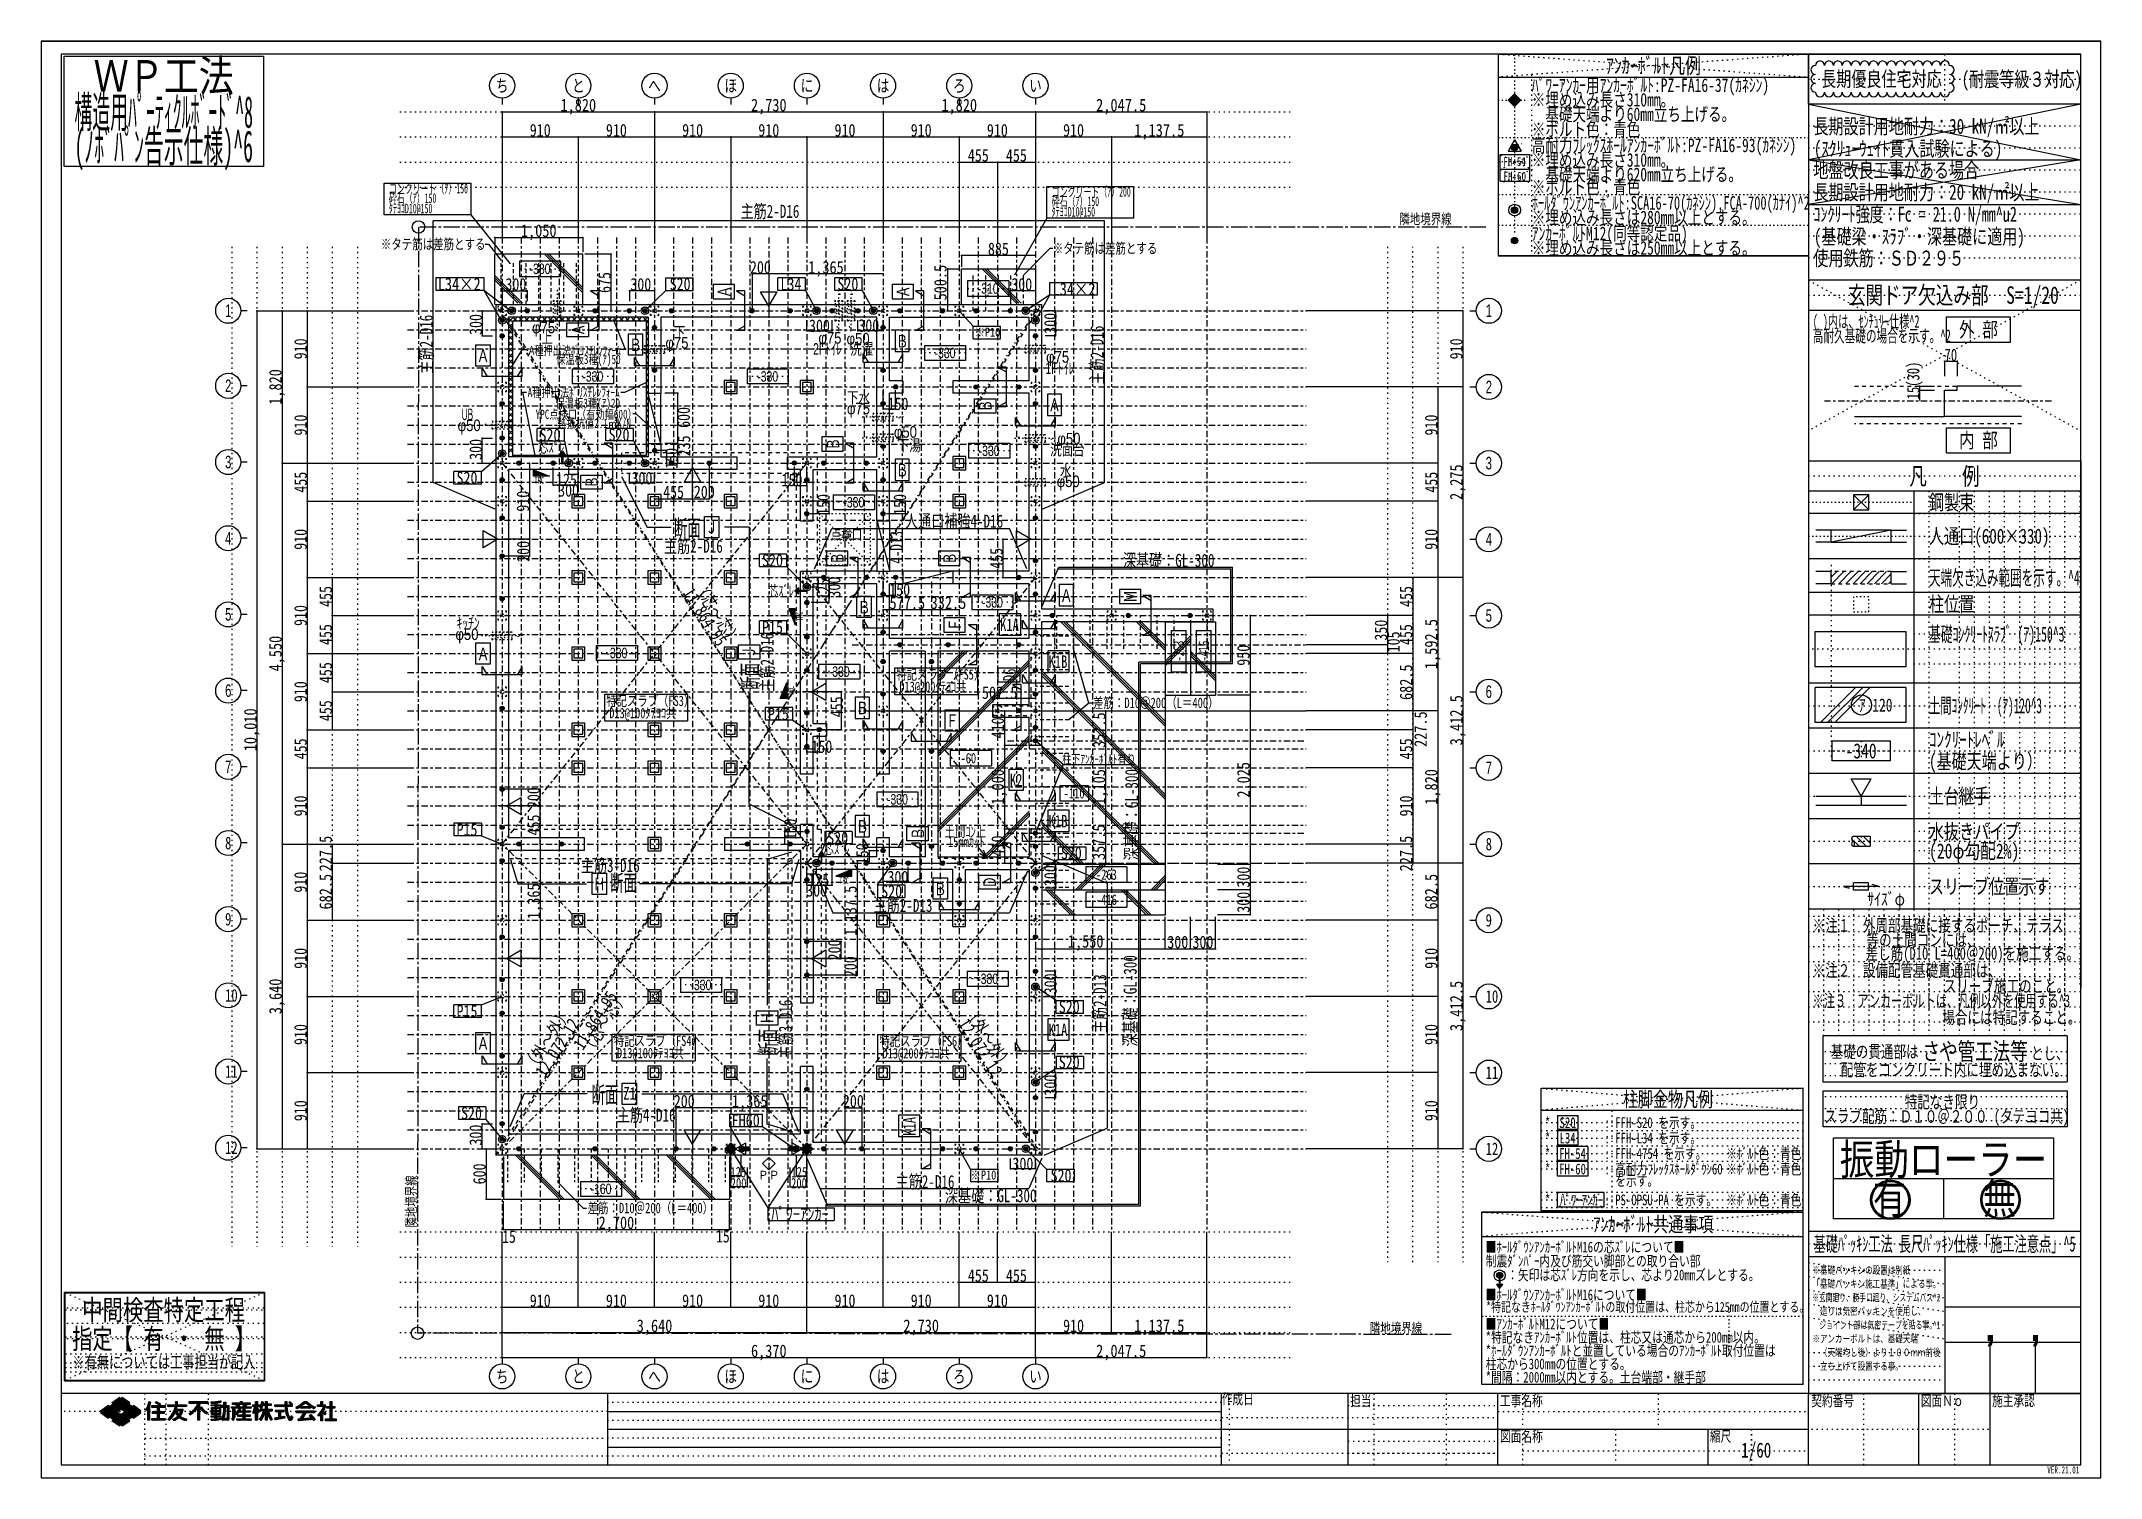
# Model space of a CAD drawing. Header units: millimetres. Extents: x 2414 to 2906, y 1861 to 2205.
import ezdxf
from ezdxf.enums import TextEntityAlignment as Align

# ---------------------------------------------------------------- set-up
doc = ezdxf.new("R2010")
doc.units = ezdxf.units.MM
for name, pattern in [('jw-line02', [1.2, 0.3, -0.6, 0.3]), ('jw-line03', [9, 0.9, -0.9, 0.9, -0.9, 0.9, -0.9, 0.9, -0.9, 0.9, -0.9]), ('jw-line04', [2.4, 0.9, -0.6, 0.9]), ('jw-line05', [4.8, 1.5, -0.6, 0.6, -0.6, 1.5]), ('jw-line06', [9.6, 3.9, -0.6, 0.6, -0.6, 3.9]), ('jw-line07', [4.8, 1.2, -0.6, 0.3, -0.6, 0.3, -0.6, 1.2]), ('jw-line09', [1.2, 0.3, -0.9]), ('jw-lineS01', [0])]:
    doc.linetypes.add(name, pattern=pattern)
for name, color, linetype in [('1-F', 7, 'Continuous'), ('7-A', 7, 'Continuous'), ('8-0', 7, 'Continuous'), ('8-1', 7, 'Continuous'), ('8-2', 7, 'Continuous'), ('8-3', 7, 'Continuous'), ('8-4', 7, 'Continuous'), ('8-5', 7, 'Continuous'), ('8-6', 7, 'Continuous'), ('8-8', 7, 'Continuous'), ('8-9', 7, 'Continuous'), ('8-A', 7, 'Continuous'), ('8-B', 7, 'Continuous'), ('8-C', 7, 'Continuous'), ('8-D', 7, 'Continuous'), ('8-F', 7, 'Continuous'), ('F-0', 7, 'Continuous'), ('F-4', 7, 'Continuous'), ('F-8', 7, 'Continuous'), ('F-F', 7, 'Continuous')]:
    doc.layers.add(name, color=color, linetype=linetype)
doc.styles.add('HG創英角ｺﾞｼｯｸUB Bold', font='', dxfattribs={"height": 0.2})
doc.styles.add('HGｺﾞｼｯｸM', font='', dxfattribs={"height": 0.2})
doc.styles.add('ＭＳ ゴシック', font='', dxfattribs={"height": 0.2})
doc.styles.get('HG創英角ｺﾞｼｯｸUB Bold').set_extended_font_data('HG創英角ｺﾞｼｯｸUB', bold=True)
doc.styles.get('HGｺﾞｼｯｸM').set_extended_font_data('HGｺﾞｼｯｸM')
doc.styles.get('ＭＳ ゴシック').set_extended_font_data('MS Gothic')

msp = doc.modelspace()

# ---------------------------------------------------------------- texts
at = {"layer": '1-F', "color": 3, "linetype": 'jw-line05', "style": 'ＭＳ ゴシック'}
for s, height, width, p, p2 in [('ｱﾝｶｰﾎﾞﾙﾄ凡例', 3.78, 0.769231, (2788.21, 2196.93), (2810.89, 2196.93)), ('ﾊﾟﾜｰｱﾝｶｰ用ｱﾝｶｰﾎﾞﾙﾄ:PZ-FA16-37(ｶﾈｼﾝ)', 3.24, 0.769231, (2770.49, 2192.53), (2827.19, 2192.53)), ('柱脚金物凡例', 3.591, 0.769231, (2792.22, 1950.09), (2813.77, 1950.09)), ('ｱﾝｶｰﾎﾞﾙﾄ共通事項', 3.591, 0.769231, (2785.12, 1920.23), (2813.85, 1920.23)), ('「基礎パッキン施工基準」による事｡', 1.8, 0.769231, (2837.52, 1906.88), (2867.22, 1906.88)), ('\u3000ジョイント部は気密テープを貼る事｡^ 1', 1.8, 0.706861, (2837.52, 1897.05), (2868.12, 1897.05))]:
    msp.add_text(s, height=height, dxfattribs=dict(at, width=width)).set_placement(p, p2, align=Align.FIT)
at = {"layer": '1-F', "color": 3, "linetype": 'Continuous', "style": 'ＭＳ ゴシック'}
for s, height, width, p, p2 in [('※埋め込み長さ310mm。', 3.24, 0.769231, (2770.49, 2189.06), (2804.51, 2189.06)), ('※ボルト色：青色', 3.24, 0.769231, (2770.49, 2181.96), (2796.41, 2181.96)), ('  基礎天端より60mm立ち上げる。', 3.24, 0.769231, (2770.49, 2185.6), (2819.09, 2185.6)), ('高耐力ﾌﾚｯｸｽﾎｰﾙｱﾝｶｰﾎﾞﾙﾄ:PZ-FA16-93(ｶﾈｼﾝ)', 3.24, 0.769231, (2770.49, 2178.14), (2833.67, 2178.14)), ('※埋め込み長さ310mm。', 3.24, 0.769231, (2770.49, 2174.67), (2804.51, 2174.67)), ('  基礎天端より620mm立ち上げる。', 3.24, 0.769231, (2770.49, 2171.21), (2820.71, 2171.21)), ('※ボルト色：青色', 3.24, 0.769231, (2770.49, 2168.22), (2796.41, 2168.22)), ('ﾎｰﾙﾀﾞｳﾝｱﾝｶｰﾎﾞﾙﾄ:SCA16-70(ｶﾈｼﾝ),FCA-700(ｶﾅｲ)^ 2', 3.24, 0.700855, (2770.49, 2164.4), (2836.91, 2164.4)), ('ｱﾝｶｰﾎﾞﾙﾄM12(同等認定品)', 3.24, 0.769231, (2770.49, 2157.11), (2807.75, 2157.11)), ('※埋め込み長さは280mm以上とする。', 3.24, 0.769231, (2770.49, 2160.93), (2823.95, 2160.93)), ('※埋め込み長さは250mm以上とする。', 3.24, 0.769231, (2770.49, 2153.64), (2823.95, 2153.64)), ('\u3000（天端均し後）より１００ｍｍ前後', 1.8, 0.769231, (2837.52, 1890.5), (2868.12, 1890.5))]:
    msp.add_text(s, height=height, dxfattribs=dict(at, width=width)).set_placement(p, p2, align=Align.FIT)
at = {"layer": '1-F', "color": 4, "linetype": 'jw-line05'}
for s, height, style, width, p, p2 in [('FH-54', 2.16, 'ＭＳ ゴシック', 0.769231, (2763.69, 2174.83), (2769.09, 2174.83)), ('FH-60', 2.16, 'ＭＳ ゴシック', 0.769231, (2763.73, 2171.3), (2769.13, 2171.3)), ('S20', 2.565, 'ＭＳ ゴシック', 0.769231, (2777.12, 1945.02), (2780.97, 1945.02)), ('L34', 2.565, 'ＭＳ ゴシック', 0.769231, (2777.12, 1941.33), (2780.97, 1941.33)), ('FH-54', 2.565, 'ＭＳ ゴシック', 0.769231, (2777.02, 1937.64), (2783.43, 1937.64)), ('FH-60', 2.565, 'ＭＳ ゴシック', 0.769231, (2777.02, 1933.94), (2783.43, 1933.94)), ('*特記なきﾎｰﾙﾀﾞｳﾝｱﾝｶｰﾎﾞﾙﾄの取付位置は、柱芯から125㎜の位置とする。', 2.375, 'ＭＳ ゴシック', 0.769231, (2759.58, 1901.1), (2836.77, 1901.1)), ('  ,  ,  ', 7.2, 'HGｺﾞｼｯｸM', 0.575342, (2871.01, 1894.41), (2899.81, 1894.41)), ('  ,  ,  ', 7.2, 'HGｺﾞｼｯｸM', 0.575342, (2871.01, 1894.17), (2899.81, 1894.17)), ('*間隔：2000mm以内とする。土台端部・継手部', 2.565, 'ＭＳ ゴシック', 0.769231, (2759.49, 1884.2), (2812.07, 1884.2))]:
    msp.add_text(s, height=height, dxfattribs=dict(at, style=style, width=width)).set_placement(p, p2, align=Align.FIT)
at = {"layer": '1-F', "color": 4, "linetype": 'jw-line04', "style": 'ＭＳ ゴシック', "width": 0.769231}
for s, height, p, p2 in [('*', 2.56, (2773.63, 1945.02), (2774.92, 1945.02)), ('*', 2.56, (2773.63, 1941.33), (2774.92, 1941.33)), (': FFH-S20 を示す。', 2.565, (2787.86, 1945.02), (2810.95, 1945.02)), (': FFH-L34 を示す。', 2.565, (2787.86, 1941.33), (2810.95, 1941.33)), ('*', 2.56, (2773.63, 1937.64), (2774.92, 1937.64)), (': FFH-4754 を示す。', 2.565, (2787.86, 1937.64), (2812.23, 1937.64)), ('※ﾎﾞﾙﾄ色：青色', 2.565, (2816.95, 1937.64), (2834.9, 1937.64)), ('*', 2.56, (2773.63, 1933.94), (2774.92, 1933.94)), ('※ﾎﾞﾙﾄ色：青色', 2.565, (2816.95, 1933.94), (2834.9, 1933.94)), ('*', 2.56, (2773.63, 1926.56), (2774.92, 1926.56)), ('ﾊﾟﾜｰｱﾝｶｰ', 2.565, (2777.26, 1926.56), (2787.52, 1926.56)), (': PS-OPSU-PA を示す。', 2.565, (2787.86, 1926.56), (2814.79, 1926.56)), ('※ﾎﾞﾙﾄ色：青色', 2.565, (2816.95, 1926.56), (2834.9, 1926.56)), ('柱芯から300mmの位置とする。', 2.565, (2759.49, 1887.38), (2794.11, 1887.38))]:
    msp.add_text(s, height=height, dxfattribs=at).set_placement(p, p2, align=Align.FIT)
at = {"layer": '1-F', "color": 4, "linetype": 'Continuous', "style": 'ＭＳ ゴシック', "width": 0.769231}
for s, p, p2 in [(': 高耐力ﾌﾚｯｸｽﾎｰﾙﾀﾞｳﾝ60', (2787.86, 1933.94), (2816.08, 1933.94)), ('  を示す。', (2787.86, 1931.17), (2800.69, 1931.17)), ('制震ﾀﾞﾝﾊﾟｰ内及び筋交い脚部との取り合い部', (2759.49, 1911.96), (2810.79, 1911.96)), ('■ﾎｰﾙﾀﾞｳﾝｱﾝｶｰﾎﾞﾙﾄM16の芯ｽﾞﾚについて■', (2759.49, 1915.3), (2806.94, 1915.3)), ('\u3000\u3000：矢印は芯ｽﾞﾚ方向を示し、芯より20mmズレとする。', (2759.49, 1908.63), (2824.89, 1908.63)), ('■ﾎｰﾙﾀﾞｳﾝｱﾝｶｰﾎﾞﾙﾄM16について■', (2759.49, 1903.89), (2797.96, 1903.89)), ('■ｱﾝｶｰﾎﾞﾙﾄM12について■', (2759.49, 1896.92), (2788.98, 1896.92)), ('*特記なきｱﾝｶｰﾎﾞﾙﾄ位置は、柱芯又は通芯から200mm以内。', (2759.49, 1893.74), (2826.18, 1893.74)), ('*ﾎｰﾙﾀﾞｳﾝｱﾝｶｰﾎﾞﾙﾄと並置している場合のｱﾝｶｰﾎﾞﾙﾄ取付位置は', (2759.49, 1890.56), (2828.74, 1890.56))]:
    msp.add_text(s, height=2.565, dxfattribs=at).set_placement(p, p2, align=Align.FIT)
at = {"layer": '1-F', "color": 3, "linetype": 'jw-line04', "style": 'ＭＳ ゴシック'}
for s, width, p, p2 in [('※基礎パッキンの設置は別紙', 0.769231, (2837.52, 1910.16), (2860.92, 1910.16)), ('※玄関廻り、勝手口廻り、システムバス^ 2', 0.688259, (2837.52, 1903.6), (2868.12, 1903.6)), ('\u3000廻りは気密パッキンを使用し、', 0.769231, (2837.52, 1900.33), (2864.52, 1900.33)), ('※アンカーボルトは、基礎天端', 0.769231, (2837.52, 1893.78), (2862.72, 1893.78)), ('\u3000立ち上げて設置する事｡', 0.769231, (2837.52, 1887.22), (2858.22, 1887.22))]:
    msp.add_text(s, height=1.8, dxfattribs=dict(at, width=width)).set_placement(p, p2, align=Align.FIT)
at = {"layer": '8-0', "color": 7, "linetype": 'Continuous', "style": 'ＭＳ ゴシック'}
for s, height, width, p, p2 in [('ＷＰ工法', 7.56, 0.851648, (2426.95, 2192.58), (2460.43, 2192.58)), ('構造用ﾊﾟｰﾃｨｸﾙﾎﾞｰﾄﾞ^ 8', 7.56, 0.434066, (2422.36, 2183.97), (2465.02, 2183.97)), ('(ﾉﾎﾞﾊﾟﾝ告示仕様)^ 6', 7.56, 0.482295, (2422.36, 2175.78), (2465.02, 2175.78)), ('150', 3, 0.854701, (2616.6, 2116.54), (2621.6, 2116.54)), ('125', 3, 0.854701, (2537.4, 2098.35), (2542.4, 2098.35)), ('150', 3, 0.854701, (2591.26, 2098.34), (2596.26, 2098.34)), ('300', 3, 0.854701, (2537.9, 2095.85), (2542.9, 2095.85)), ('200', 3, 0.854701, (2570.32, 2095.49), (2575.32, 2095.49)), ('150', 3, 0.854701, (2616.99, 2072.13), (2621.99, 2072.13)), ('507.5', 3, 0.871795, (2639.13, 2047.52), (2647.63, 2047.52)), ('150', 3, 0.854701, (2598.4, 2034.64), (2603.4, 2034.64)), ('300', 3, 0.854701, (2597.16, 2000.3), (2602.16, 2000.3)), ('125', 3, 0.854701, (2597.66, 2002.8), (2602.66, 2002.8)), ('1,550', 3, 0.871795, (2659.68, 1988.11), (2668.18, 1988.11)), ('振動ローラー', 7.383, 0.860806, (2844.06, 1933.83), (2893.63, 1933.83)), ('  有', 7.383, 0.824176, (2844.06, 1924.55), (2859.88, 1924.55)), ('  無', 7.383, 0.824176, (2870.37, 1924.55), (2886.19, 1924.55)), ('15', 3, 0.833333, (2524.55, 1917.58), (2527.8, 1917.58)), ('15', 3, 0.833333, (2575.64, 1917.67), (2578.89, 1917.67))]:
    msp.add_text(s, height=height, dxfattribs=dict(at, width=width)).set_placement(p, p2, align=Align.FIT)
at = {"layer": '8-0', "color": 7, "linetype": 'jw-line02', "style": 'ＭＳ ゴシック'}
for s, width, p, p2 in [('1,820', 0.871795, (2538.48, 2187.89), (2546.98, 2187.89)), ('2,730', 0.871795, (2583.98, 2187.89), (2592.48, 2187.89)), ('1,820', 0.871795, (2629.48, 2187.89), (2637.98, 2187.89)), ('2,047.5', 0.879121, (2666.41, 2187.89), (2678.41, 2187.89)), ('910', 0.854701, (2531.13, 2181.89), (2536.13, 2181.89)), ('910', 0.854701, (2549.33, 2181.89), (2554.33, 2181.89)), ('910', 0.854701, (2567.53, 2181.89), (2572.53, 2181.89)), ('910', 0.854701, (2585.73, 2181.89), (2590.73, 2181.89)), ('910', 0.854701, (2603.93, 2181.89), (2608.93, 2181.89)), ('910', 0.854701, (2622.13, 2181.89), (2627.13, 2181.89)), ('910', 0.854701, (2640.33, 2181.89), (2645.33, 2181.89)), ('910', 0.854701, (2658.53, 2181.89), (2663.53, 2181.89)), ('1,137.5', 0.879121, (2675.51, 2181.89), (2687.51, 2181.89)), ('455', 0.854701, (2635.78, 2175.89), (2640.78, 2175.89)), ('455', 0.854701, (2644.88, 2175.89), (2649.88, 2175.89)), ('1,050', 0.871795, (2529.03, 2157.89), (2537.53, 2157.89)), ('885', 0.854701, (2640.58, 2153.54), (2645.58, 2153.54)), ('200', 0.854701, (2583.73, 2149.14), (2588.73, 2149.14)), ('1,365', 0.871795, (2597.63, 2149.14), (2606.13, 2149.14)), ('455', 0.854701, (2562.98, 2095.44), (2567.98, 2095.44)), ('300', 0.854701, (2683.43, 1987.95), (2688.43, 1987.95)), ('300', 0.854701, (2689.43, 1987.95), (2694.43, 1987.95)), ('200', 0.854701, (2565.53, 1949.94), (2570.53, 1949.94)), ('1,365', 0.871795, (2579.43, 1949.94), (2587.93, 1949.94)), ('200', 0.854701, (2605.93, 1949.94), (2610.93, 1949.94)), ('2,700', 0.871795, (2547.58, 1920.9), (2556.08, 1920.9)), ('455', 0.854701, (2635.78, 1908.28), (2640.78, 1908.28)), ('455', 0.854701, (2644.88, 1908.28), (2649.88, 1908.28)), ('910', 0.854701, (2531.13, 1902.28), (2536.13, 1902.28)), ('910', 0.854701, (2549.33, 1902.28), (2554.33, 1902.28)), ('910', 0.854701, (2567.53, 1902.28), (2572.53, 1902.28)), ('910', 0.854701, (2585.73, 1902.28), (2590.73, 1902.28)), ('910', 0.854701, (2603.93, 1902.28), (2608.93, 1902.28)), ('910', 0.854701, (2622.13, 1902.28), (2627.13, 1902.28)), ('910', 0.854701, (2640.33, 1902.28), (2645.33, 1902.28)), ('3,640', 0.871795, (2556.68, 1896.28), (2565.18, 1896.28)), ('2,730', 0.871795, (2620.38, 1896.28), (2628.88, 1896.28)), ('910', 0.854701, (2658.53, 1896.28), (2663.53, 1896.28)), ('1,137.5', 0.879121, (2675.51, 1896.28), (2687.51, 1896.28)), ('6,370', 0.871795, (2583.98, 1890.28), (2592.48, 1890.28)), ('2,047.5', 0.879121, (2666.41, 1890.28), (2678.41, 1890.28))]:
    msp.add_text(s, height=3, dxfattribs=dict(at, width=width)).set_placement(p, p2, align=Align.FIT)
at = {"layer": '8-0', "color": 3, "linetype": 'Continuous'}
for s, height, style, width, p, p2 in [('コンクリート（ｱ）150', 2.295, 'ＭＳ ゴシック', 0.633484, (2497.46, 2168.31), (2516.36, 2168.31)), ('コンクリート（ｱ）200', 2.295, 'ＭＳ ゴシック', 0.633484, (2655.79, 2167.53), (2674.69, 2167.53)), ('砕石（ｱ）150', 2.295, 'ＭＳ ゴシック', 0.633484, (2497.46, 2166.02), (2508.8, 2166.02)), ('ﾀﾃﾖｺD10@150', 2.295, 'ＭＳ ゴシック', 0.633484, (2497.46, 2163.55), (2507.86, 2163.55)), ('砕石（ｱ）150', 2.295, 'ＭＳ ゴシック', 0.633484, (2655.79, 2165.24), (2667.13, 2165.24)), ('ﾀﾃﾖｺD10@150', 2.295, 'ＭＳ ゴシック', 0.633484, (2655.79, 2162.77), (2666.18, 2162.77)), ('φ75', 2.754, 'HGｺﾞｼｯｸM', 0.763636, (2531.67, 2134.88), (2537.18, 2134.88)), ('上', 2.75, 'HGｺﾞｼｯｸM', 1.4, (2533.88, 2132.5), (2536.63, 2132.5)), ('下', 2.75, 'HGｺﾞｼｯｸM', 1.4, (2565.53, 2133.72), (2568.28, 2133.72)), ('φ75', 2.754, 'HGｺﾞｼｯｸM', 0.763636, (2563.53, 2131.22), (2569.04, 2131.22)), ('2Fﾄｲﾚ', 2.754, 'HGｺﾞｼｯｸM', 0.589888, (2598.8, 2129.76), (2605.68, 2129.76)), ('φ75', 2.754, 'HGｺﾞｼｯｸM', 0.763636, (2600.08, 2132.39), (2605.58, 2132.39)), ('φ50', 2.754, 'HGｺﾞｼｯｸM', 0.763636, (2606.81, 2132.2), (2612.32, 2132.2)), ('洗濯', 2.754, 'HGｺﾞｼｯｸM', 1.272727, (2607.68, 2129.76), (2613.19, 2129.76)), ('φ75', 2.754, 'HGｺﾞｼｯｸM', 0.763636, (2654.47, 2127.85), (2659.98, 2127.85)), ('1Fﾄｲﾚ', 2.754, 'HGｺﾞｼｯｸM', 0.589888, (2654.3, 2125.14), (2661.18, 2125.14)), ('下水', 2.754, 'HGｺﾞｼｯｸM', 1.272727, (2606.92, 2118.13), (2612.42, 2118.13)), ('UB', 2.754, 'HGｺﾞｼｯｸM', 0.525, (2514.85, 2114.13), (2517.61, 2114.13)), ('φ75', 2.754, 'HGｺﾞｼｯｸM', 0.763636, (2606.9, 2115.52), (2612.41, 2115.52)), ('φ50', 2.754, 'HGｺﾞｼｯｸM', 0.763636, (2513.89, 2111.5), (2519.4, 2111.5)), ('φ50', 2.754, 'HGｺﾞｼｯｸM', 0.763636, (2618.11, 2109.92), (2623.62, 2109.92)), ('φ50', 2.754, 'HGｺﾞｼｯｸM', 0.763636, (2657.17, 2108.32), (2662.68, 2108.32)), ('下湯', 2.754, 'HGｺﾞｼｯｸM', 1.272727, (2619.03, 2106.71), (2624.53, 2106.71)), ('洗面台', 2.754, 'HGｺﾞｼｯｸM', 1.235294, (2655.43, 2105.71), (2663.69, 2105.71)), ('φ50', 2.754, 'HGｺﾞｼｯｸM', 0.763636, (2657, 2098.13), (2662.5, 2098.13)), ('水', 2.75, 'HGｺﾞｼｯｸM', 1.4, (2657.78, 2100.66), (2660.54, 2100.66)), ('ｷｯﾁﾝ', 2.754, 'HGｺﾞｼｯｸM', 0.608696, (2513.67, 2064.24), (2519.18, 2064.24)), ('φ50', 2.754, 'HGｺﾞｼｯｸM', 0.763636, (2513.37, 2061.6), (2518.88, 2061.6))]:
    msp.add_text(s, height=height, dxfattribs=dict(at, style=style, width=width)).set_placement(p, p2, align=Align.FIT)
at = {"layer": '8-0', "color": 7, "linetype": 'Continuous', "style": 'ＭＳ ゴシック'}
for s, rotation, width, p, p2 in [('500.5', 90, 0.871795, (2630.71, 2142.72), (2630.71, 2151.22)), ('600', 90, 0.854701, (2569.38, 2112.27), (2569.38, 2117.27)), ('150', 90, 0.854701, (2566.47, 2102.49), (2566.47, 2107.49)), ('235', 90, 0.854701, (2569.47, 2105.46), (2569.47, 2110.46)), ('150', 90, 0.854701, (2602.77, 2091.48), (2602.77, 2096.48)), ('150', 90, 0.854701, (2621.02, 2091.48), (2621.02, 2096.48)), ('200', 90, 0.854701, (2531.06, 2080.27), (2531.06, 2085.27)), ('300', 90, 0.854701, (2605.33, 2071.72), (2605.33, 2076.72)), ('11,864.95', 302.4712, 0.883191, (2567.61, 2072.89), (2575.93, 2059.81)), ('（芯～芯）', 302.4712, 0.871795, (2570, 2074.25), (2579.13, 2059.9)), ('125', 90, 0.854701, (2602.83, 2071.22), (2602.83, 2076.22)), ('455', 90, 0.854701, (2605.95, 2043.14), (2605.95, 2048.14)), ('357.5', 90, 0.871795, (2668.64, 2035.81), (2668.64, 2044.31)), ('150', 90, 0.854701, (2594.82, 2013.92), (2594.82, 2018.92)), ('357.5', 90, 0.871795, (2668.56, 2009.04), (2668.56, 2017.54)), ('150', 90, 0.854701, (2612.03, 2008.03), (2612.03, 2013.03)), ('11,864.95', 57.5288, 0.883191, (2543.83, 1963.41), (2552.16, 1976.48)), ('（芯～芯）', 57.5288, 0.871795, (2545.58, 1962.12), (2554.71, 1976.46)), ('（外～外）', 57.3104, 0.871795, (2531.99, 1958.17), (2541.17, 1972.48)), ('12,072.12', 57.3104, 0.883191, (2534.74, 1956.92), (2543.12, 1969.96)), ('12,072.12', 302.6896, 0.883191, (2633.4, 1969.96), (2641.77, 1956.92)), ('（外～外）', 302.6896, 0.871795, (2634.75, 1972.78), (2643.93, 1958.47))]:
    msp.add_text(s, height=3, rotation=rotation, dxfattribs=dict(at, width=width)).set_placement(p, p2, align=Align.FIT)
at = {"layer": '8-0', "color": 7, "linetype": 'jw-line02', "style": 'ＭＳ ゴシック'}
for s, width, p, p2 in [('675', 0.854701, (2550.48, 2144.5), (2550.48, 2149.5)), ('910', 0.854701, (2477.86, 2128.65), (2477.86, 2133.65)), ('910', 0.854701, (2753.94, 2128.65), (2753.94, 2133.65)), ('1,820', 0.871795, (2471.86, 2117.8), (2471.86, 2126.3)), ('910', 0.854701, (2477.86, 2110.45), (2477.86, 2115.45)), ('910', 0.854701, (2747.94, 2110.45), (2747.94, 2115.45)), ('455', 0.854701, (2477.86, 2096.8), (2477.86, 2101.8)), ('455', 0.854701, (2747.94, 2096.8), (2747.94, 2101.8)), ('2,275', 0.871795, (2753.94, 2095.05), (2753.94, 2103.55)), ('910', 0.854701, (2530.98, 2092.25), (2530.98, 2097.25)), ('910', 0.854701, (2477.86, 2083.15), (2477.86, 2088.15)), ('910', 0.854701, (2747.94, 2083.15), (2747.94, 2088.15)), ('455', 0.854701, (2644.08, 2078.6), (2644.08, 2083.6)), ('455', 0.854701, (2483.86, 2069.5), (2483.86, 2074.5)), ('910', 0.854701, (2477.86, 2064.95), (2477.86, 2069.95)), ('4,550', 0.871795, (2471.86, 2054.1), (2471.86, 2062.6)), ('455', 0.854701, (2483.86, 2060.4), (2483.86, 2065.4)), ('950', 0.854701, (2703.08, 2055.45), (2703.08, 2060.45)), ('455', 0.854701, (2483.86, 2051.3), (2483.86, 2056.3)), ('910', 0.854701, (2477.86, 2046.75), (2477.86, 2051.75)), ('455', 0.854701, (2483.86, 2042.2), (2483.86, 2047.2)), ('3,412.5', 0.879121, (2753.94, 2036.42), (2753.94, 2048.42)), ('10,010', 0.876068, (2465.86, 2035.02), (2465.86, 2045.27)), ('410', 0.854701, (2644.4, 2038.1), (2644.4, 2043.1)), ('455', 0.854701, (2477.86, 2033.1), (2477.86, 2038.1)), ('2,025', 0.871795, (2703.08, 2023.95), (2703.08, 2032.45)), ('1,000', 0.871795, (2644.4, 2022.25), (2644.4, 2030.75)), ('1,105', 0.871795, (2668.59, 2022.25), (2668.59, 2030.75)), ('910', 0.854701, (2477.86, 2019.45), (2477.86, 2024.45)), ('200', 0.854701, (2533.53, 2021.45), (2533.53, 2026.45)), ('455', 0.854701, (2533.53, 2014.9), (2533.53, 2019.9)), ('227.5', 0.871795, (2483.86, 2006.32), (2483.86, 2014.82)), ('410', 0.854701, (2644.4, 2009.9), (2644.4, 2014.9)), ('910', 0.854701, (2477.86, 2001.25), (2477.86, 2006.25)), ('682.5', 0.871795, (2483.86, 1997.22), (2483.86, 2005.72)), ('1,365', 0.871795, (2533.53, 1994.95), (2533.53, 2003.45)), ('1,137.5', 0.879121, (2609.2, 1990.92), (2609.2, 2002.92)), ('300', 0.854701, (2703.08, 2002.45), (2703.08, 2007.45)), ('682.5', 0.871795, (2747.94, 1997.22), (2747.94, 2005.72)), ('300', 0.854701, (2703.08, 1996.45), (2703.08, 2001.45)), ('910', 0.854701, (2477.86, 1983.05), (2477.86, 1988.05)), ('200', 0.854701, (2605.38, 1985.05), (2605.38, 1990.05)), ('910', 0.854701, (2747.94, 1983.05), (2747.94, 1988.05)), ('200', 0.854701, (2609.2, 1981.05), (2609.2, 1986.05)), ('3,640', 0.871795, (2471.86, 1972.2), (2471.86, 1980.7)), ('3,412.5', 0.879121, (2753.94, 1968.17), (2753.94, 1980.17)), ('910', 0.854701, (2477.86, 1964.85), (2477.86, 1969.85)), ('910', 0.854701, (2747.94, 1964.85), (2747.94, 1969.85)), ('910', 0.854701, (2477.86, 1946.65), (2477.86, 1951.65)), ('910', 0.854701, (2747.94, 1946.65), (2747.94, 1951.65)), ('600', 0.854701, (2520.59, 1931.55), (2520.59, 1936.55))]:
    msp.add_text(s, height=3, rotation=90, dxfattribs=dict(at, width=width)).set_placement(p, p2, align=Align.FIT)
at = {"layer": '8-0', "color": 4, "linetype": 'Continuous', "style": 'ＭＳ ゴシック', "width": 0.769231}
for s, p, p2 in [('土間ｺﾝ上', (2630.19, 2014.56), (2640.19, 2014.56)), ('15mmｶｯﾄ', (2631.01, 2012.14), (2639.76, 2012.14))]:
    msp.add_text(s, height=2.5, dxfattribs=at).set_placement(p, p2, align=Align.FIT)
at = {"layer": '8-1', "color": 4, "linetype": 'Continuous', "style": 'ＭＳ ゴシック', "width": 0.769231}
for s, p, p2 in [('主筋2-D16', (2581.47, 2162.45), (2595.53, 2162.45)), ('人通口補強4-D16', (2620.77, 2088.43), (2644.21, 2088.43)), ('主筋2-D16', (2563.18, 2082.44), (2577.24, 2082.44)), ('深基礎：GL-300', (2672.81, 2079.06), (2694.68, 2079.06)), ('主筋3-D16', (2543.32, 2006.14), (2557.38, 2006.14)), ('主筋2-D13', (2613.26, 1996.64), (2627.32, 1996.64)), ('主筋4-D16', (2551.91, 1946.55), (2565.97, 1946.55)), ('主筋2-D16', (2618.51, 1930.64), (2632.58, 1930.64)), ('深基礎：GL-300', (2630.3, 1927.3), (2652.18, 1927.3))]:
    msp.add_text(s, height=3.125, dxfattribs=at).set_placement(p, p2, align=Align.FIT)
for s, p, p2 in [('主筋2-D16', (2507.93, 2125.23), (2507.93, 2139.29)), ('主筋2-D16', (2668.19, 2122.63), (2668.19, 2136.69)), ('4-D13', (2620.27, 2079.82), (2620.27, 2087.63)), ('主筋2-D16', (2589.37, 2049.25), (2589.37, 2063.31)), ('深基礎：GL-300', (2676.45, 2008.91), (2676.45, 2030.78)), ('深基礎：GL-300', (2676.11, 1964.45), (2676.11, 1986.32)), ('主筋2-D13', (2668.86, 1967.68), (2668.86, 1981.74)), ('主筋3-D16', (2593.75, 1961.63), (2593.75, 1975.69))]:
    msp.add_text(s, height=3.125, rotation=90, dxfattribs=at).set_placement(p, p2, align=Align.FIT)
at = {"layer": '8-1', "color": 7, "linetype": 'jw-line02', "style": 'ＭＳ ゴシック', "width": 0.871795}
msp.add_text('577.5', height=3, dxfattribs=at).set_placement((2617.06, 2068.98), (2625.56, 2068.98), align=Align.FIT)
at = {"layer": '8-1', "color": 7, "linetype": 'Continuous', "style": 'ＭＳ ゴシック', "width": 0.871795}
msp.add_text('332.5', height=3, dxfattribs=at).set_placement((2626.89, 2069.01), (2635.39, 2069.01), align=Align.FIT)
at = {"layer": '8-1', "color": 7, "linetype": 'jw-line02', "style": 'ＭＳ ゴシック'}
for s, width, p, p2 in [('455', 0.854701, (2741.94, 2069.5), (2741.94, 2074.5)), ('1,592.5', 0.879121, (2747.94, 2054.62), (2747.94, 2066.62)), ('350', 0.854701, (2735.94, 2061.45), (2735.94, 2066.45)), ('455', 0.854701, (2741.94, 2060.4), (2741.94, 2065.4)), ('682.5', 0.871795, (2741.94, 2047.27), (2741.94, 2055.77)), ('455', 0.854701, (2741.94, 2033.1), (2741.94, 2038.1))]:
    msp.add_text(s, height=3, rotation=90, dxfattribs=dict(at, width=width)).set_placement(p, p2, align=Align.FIT)
at = {"layer": '8-1', "color": 7, "linetype": 'Continuous', "style": 'ＭＳ ゴシック'}
for s, width, p, p2 in [('105', 0.854701, (2738.94, 2058.65), (2738.94, 2063.65)), ('227.5', 0.871795, (2745.42, 2036.05), (2745.42, 2044.55))]:
    msp.add_text(s, height=3, rotation=90, dxfattribs=dict(at, width=width)).set_placement(p, p2, align=Align.FIT)
at = {"layer": '8-2', "color": 1, "linetype": 'Continuous', "style": 'ＭＳ ゴシック'}
for s, height, width, p, p2 in [('L34×2', 3, 0.876068, (2509.15, 2145.13), (2519.4, 2145.13)), ('S20', 3, 0.854701, (2564.54, 2145.12), (2569.54, 2145.12)), ('L34', 3, 0.854701, (2591.02, 2145.12), (2596.02, 2145.12)), ('S20', 3, 0.854701, (2604.62, 2145.12), (2609.62, 2145.12)), ('L34×2', 3, 0.876068, (2656.02, 2143.92), (2666.27, 2143.92)), ('※P10', 2.16, 0.871795, (2637.4, 2134.07), (2643.52, 2134.07)), ('S20', 3, 0.854701, (2533.46, 2109.08), (2538.46, 2109.08)), ('S20', 3, 0.854701, (2549.95, 2109.13), (2554.95, 2109.13)), ('S20', 3, 0.854701, (2513.63, 2098.82), (2518.63, 2098.82)), ('S20', 3, 0.854701, (2586.62, 2079.12), (2591.62, 2079.12)), ('P15', 3, 0.854701, (2586.62, 2063.17), (2591.62, 2063.17)), ('P15', 3, 0.854701, (2588.04, 2042.45), (2593.04, 2042.45)), ('P15', 3, 0.854701, (2513.63, 2014.83), (2518.63, 2014.83)), ('S20', 3, 0.854701, (2602.19, 2012.84), (2607.19, 2012.84)), ('S20', 3, 0.854701, (2657.99, 2009.23), (2662.99, 2009.23)), ('S20', 3, 0.854701, (2615.08, 2000.07), (2620.08, 2000.07)), ('P15', 3, 0.854701, (2513.63, 1971.42), (2518.63, 1971.42)), ('S20', 3, 0.854701, (2657.5, 1972.47), (2662.5, 1972.47)), ('S20', 3, 0.854701, (2657.5, 1959.23), (2662.5, 1959.23)), ('S20', 3, 0.854701, (2514.7, 1947.06), (2519.7, 1947.06)), ('FH60', 3, 0.865385, (2579.33, 1945.33), (2586.08, 1945.33)), ('※P10', 2.16, 0.871795, (2636.45, 1932.7), (2642.57, 1932.7)), ('S20', 3, 0.854701, (2655.54, 1932.18), (2660.54, 1932.18)), ('ﾊﾟﾜｰｱﾝｶｰ', 3, 0.88141, (2588.82, 1922.99), (2602.57, 1922.99))]:
    msp.add_text(s, height=height, dxfattribs=dict(at, width=width)).set_placement(p, p2, align=Align.FIT)
at = {"layer": '8-3', "color": 7, "linetype": 'Continuous'}
for s, style, width, p, p2 in [('-380', 'HGｺﾞｼｯｸM', 0.506024, (2531.08, 2149.02), (2536.08, 2149.02)), ('-310', 'HGｺﾞｼｯｸM', 0.506024, (2638.13, 2144.32), (2643.13, 2144.32)), ('-60', 'ＭＳ ゴシック', 0.769231, (2634.01, 2032.13), (2637.76, 2032.13)), ('-110', 'ＭＳ ゴシック', 0.769231, (2658.67, 2023.74), (2663.67, 2023.74)), ('-263', 'ＭＳ ゴシック', 0.769231, (2666.37, 2004.31), (2671.37, 2004.31)), ('-416', 'ＭＳ ゴシック', 0.769231, (2666.37, 1998.31), (2671.37, 1998.31)), ('-160', 'HGｺﾞｼｯｸM', 0.506024, (2545.65, 1929.22), (2550.65, 1929.22))]:
    msp.add_text(s, height=2.5, dxfattribs=dict(at, style=style, width=width)).set_placement(p, p2, align=Align.FIT)
at = {"layer": '8-3', "color": 7, "linetype": 'jw-line05', "style": 'HGｺﾞｼｯｸM', "width": 0.506024}
for p, p2 in [((2627.83, 2128.93), (2632.83, 2128.93)), ((2543.69, 2123.31), (2548.69, 2123.31)), ((2585.47, 2123.31), (2590.47, 2123.31)), ((2638.36, 2105.55), (2643.36, 2105.55)), ((2606.04, 2093.25), (2611.04, 2093.25)), ((2639.15, 2069.35), (2644.15, 2069.35)), ((2549.44, 2057.25), (2554.44, 2057.25)), ((2602.55, 2052.8), (2607.55, 2052.8)), ((2616.46, 2022.29), (2621.46, 2022.29)), ((2569.51, 1977.94), (2574.51, 1977.94)), ((2638.01, 1979.41), (2643.01, 1979.41))]:
    msp.add_text('-330', height=2.5, dxfattribs=at).set_placement(p, p2, align=Align.FIT)
at = {"layer": '8-3', "color": 7, "linetype": 'Continuous', "style": 'ＭＳ ゴシック', "width": 0.769231}
for s, p, p2 in [('-263', (2687.37, 2056.44), (2687.37, 2061.44)), ('-416', (2693.37, 2056.44), (2693.37, 2061.44))]:
    msp.add_text(s, height=2.5, rotation=90, dxfattribs=at).set_placement(p, p2, align=Align.FIT)
at = {"layer": '8-4', "color": 7, "linetype": 'Continuous', "style": 'ＭＳ ゴシック', "width": 0.854701}
for p, p2 in [((2525.31, 2145.07), (2530.31, 2145.07)), ((2555.15, 2145.07), (2560.15, 2145.07)), ((2646.15, 2145.07), (2651.15, 2145.07)), ((2597.83, 2135.18), (2602.83, 2135.18)), ((2609.62, 2135.24), (2614.62, 2135.24)), ((2555.43, 2098.78), (2560.43, 2098.78)), ((2616.57, 2003.48), (2621.57, 2003.48)), ((2646.43, 1934.98), (2651.43, 1934.98))]:
    msp.add_text('300', height=3, dxfattribs=at).set_placement(p, p2, align=Align.FIT)
at = {"layer": '8-4', "color": 7, "linetype": 'Continuous'}
for s, height, rotation, style, width, p, p2 in [('300', 3, 90, 'ＭＳ ゴシック', 0.854701, (2519.71, 2134.47), (2519.71, 2139.47)), ('300', 3, 90, 'ＭＳ ゴシック', 0.854701, (2657, 2134.75), (2657, 2139.75)), ('A種押出法ﾎﾟﾘｽﾁﾚﾝﾌｫｰﾑ', 2.2, 0.0001, 'HGｺﾞｼｯｸM', 0.736842, (2530.86, 2129.65), (2552.86, 2129.65)), ('保温板3種(ｱ)50', 2.2, 0.0001, 'ＭＳ ゴシック', 0.769231, (2537.45, 2127.55), (2552.85, 2127.55)), ('A種押出法ﾎﾟﾘｽﾁﾚﾝﾌｫｰﾑ', 2.2, 359.9999, 'ＭＳ ゴシック', 0.769231, (2530.62, 2119.65), (2552.62, 2119.65)), ('YPC点検口（有効幅600）', 2.2, 0.0001, 'ＭＳ ゴシック', 0.769231, (2532.51, 2114.43), (2556.71, 2114.43)), ('保温板3種(ｱ)20', 2.2, 359.9999, 'ＭＳ ゴシック', 0.769231, (2537.31, 2117.08), (2552.71, 2117.08)), ('熱抵抗値2.1㎡K/N', 2.2, 0.0001, 'ＭＳ ゴシック', 0.769231, (2537.69, 2112.24), (2555.29, 2112.24)), ('300', 3, 90, 'ＭＳ ゴシック', 0.854701, (2519.71, 2104.63), (2519.71, 2109.63)), ('柱下ｱﾝｶｰﾎﾞﾙﾄ有り', 2.2, 0.0001, 'ＭＳ ゴシック', 0.769231, (2658.29, 2032.05), (2675.89, 2032.05)), ('300', 3, 90, 'ＭＳ ゴシック', 0.854701, (2657, 2002.8), (2657, 2007.8)), ('300', 3, 90, 'ＭＳ ゴシック', 0.854701, (2657, 1976.95), (2657, 1981.95)), ('300', 3, 90, 'ＭＳ ゴシック', 0.854701, (2657, 1952.75), (2657, 1957.75)), ('300', 3, 90, 'ＭＳ ゴシック', 0.854701, (2519.71, 1940.83), (2519.71, 1945.83))]:
    msp.add_text(s, height=height, rotation=rotation, dxfattribs=dict(at, style=style, width=width)).set_placement(p, p2, align=Align.FIT)
at = {"layer": '8-4', "color": 4, "linetype": 'Continuous', "style": 'ＭＳ ゴシック', "width": 0.769231}
for s, p, p2 in [('芯ｽﾞﾚ', (2533.11, 2106.34), (2539.36, 2106.34)), ('点検口', (2603.04, 2085.51), (2610.54, 2085.51)), ('芯ｽﾞﾚ', (2588, 2072.1), (2594.25, 2072.1)), ('芯ｽﾞﾚ', (2601.3, 2010.43), (2607.55, 2010.43))]:
    msp.add_text(s, height=2.5, dxfattribs=at).set_placement(p, p2, align=Align.FIT)
at = {"layer": '8-4', "color": 7, "linetype": 'jw-line02', "style": 'ＭＳ ゴシック'}
for s, width, p, p2 in [('1,820', 0.871795, (2747.94, 2022.25), (2747.94, 2030.75)), ('910', 0.854701, (2741.94, 2019.45), (2741.94, 2024.45)), ('227.5', 0.871795, (2741.94, 2006.32), (2741.94, 2014.82))]:
    msp.add_text(s, height=3, rotation=90, dxfattribs=dict(at, width=width)).set_placement(p, p2, align=Align.FIT)
at = {"layer": '8-5', "color": 7, "linetype": 'Continuous', "style": 'ＭＳ ゴシック', "width": 0.769231}
msp.add_text('隣地境界線', height=2.5, dxfattribs=at).set_placement((2738.85, 2160.93), (2751.35, 2160.93), align=Align.FIT)
for rotation, p, p2 in [(89.9479, (2504.1, 1921.21), (2504.11, 1933.71)), (359.9267, (2731.81, 1895.96), (2744.31, 1895.94))]:
    msp.add_text('隣地境界線', height=2.5, rotation=rotation, dxfattribs=at).set_placement(p, p2, align=Align.FIT)
at = {"layer": '8-8', "color": 2, "linetype": 'jw-line02', "style": 'HG創英角ｺﾞｼｯｸUB Bold', "width": 1.654545}
msp.add_text('ＰＰ', height=2, dxfattribs=at).set_placement((2585.59, 1932.75), (2590.79, 1932.75), align=Align.FIT)
at = {"layer": '8-A', "color": 7, "linetype": 'Continuous', "style": 'ＭＳ ゴシック', "width": 0.615385}
for p, p2 in [((2565.56, 2086.33), (2571.96, 2086.33)), ((2550.34, 2001.57), (2556.74, 2001.57)), ((2545.9, 1950.97), (2552.3, 1950.97))]:
    msp.add_text('断面', height=4, dxfattribs=at).set_placement(p, p2, align=Align.FIT)
for p, p2 in [((2585.72, 2049.71), (2585.72, 2056.11)), ((2590.05, 1962.27), (2590.05, 1968.67))]:
    msp.add_text('断面', height=4, rotation=90, dxfattribs=at).set_placement(p, p2, align=Align.FIT)
at = {"layer": '8-C', "color": 3, "linetype": 'Continuous', "style": 'ＭＳ ゴシック', "width": 0.769231}
for s, p, p2 in [('Ａ', (2579.04, 2143.29), (2579.04, 2146.29)), ('Ａ', (2621.8, 2143.29), (2621.8, 2146.29)), ('Ａ', (2544.15, 2134.2), (2544.15, 2137.2)), ('Ｂ', (2641.45, 2116), (2641.45, 2119)), ('Ｂ', (2605.05, 2106.89), (2605.05, 2109.89)), ('Ｂ', (2547.43, 2097.8), (2547.43, 2100.8)), ('Ｂ', (2606.1, 2079.59), (2606.1, 2082.59)), ('Ｂ', (2632.93, 2079.59), (2632.93, 2082.59)), ('Ｍ', (2676.1, 2070.49), (2676.1, 2073.49)), ('Ｆ', (2634.18, 2063.69), (2634.18, 2066.69)), ('Ｊ', (2584.95, 2057.21), (2584.95, 2060.21)), ('D6', (2647.18, 2051.77), (2647.18, 2054.77)), ('Ｂ', (2625.34, 2013.86), (2625.34, 2016.86)), ('Ｄ', (2642.5, 2002.25), (2642.5, 2005.25)), ('Ｈ', (2589.28, 1969.77), (2589.28, 1972.77)), ('K1A', (2623.3, 1943.16), (2623.3, 1947.66))]:
    msp.add_text(s, height=3, rotation=90, dxfattribs=at).set_placement(p, p2, align=Align.FIT)
for s, height, p, p2 in [('Ａ', 3, (2518.49, 2128.03), (2521.49, 2128.03)), ('Ｂ', 3, (2554.89, 2130.6), (2557.89, 2130.6)), ('Ｂ', 3, (2618.58, 2131.48), (2621.58, 2131.48)), ('Ａ', 3, (2654.98, 2116.24), (2657.98, 2116.24)), ('Ｂ', 3, (2618.58, 2100.68), (2621.58, 2100.68)), ('Ｊ', 3, (2573.06, 2087.1), (2576.06, 2087.1)), ('Ａ', 3, (2657.8, 2070.71), (2660.8, 2070.71)), ('Ｂ', 3, (2609.49, 2067.93), (2612.49, 2067.93)), ('K1A', 3, (2643.47, 2063.74), (2647.97, 2063.74)), ('Ａ', 3, (2518.49, 2056.77), (2521.49, 2056.77)), ('K1B', 3, (2655.05, 2054.92), (2659.55, 2054.92)), ('特記スラブ（FS5）', 2.47, (2618.69, 2052.15), (2639.69, 2052.15)), ('D13@200ﾀﾃﾖｺ共', 2.47, (2619.4, 2049.22), (2635.46, 2049.22)), ('特記スラブ（FS3）', 2.47, (2549.41, 2045.83), (2570.41, 2045.83)), ('Ｂ', 3, (2609.08, 2043.85), (2612.08, 2043.85)), ('D13@100ﾀﾃﾖｺ共', 2.47, (2550.12, 2042.91), (2566.18, 2042.91)), ('Ｆ', 3, (2630.54, 2040.81), (2633.54, 2040.81)), ('K2', 3, (2645.82, 2026.63), (2648.82, 2026.63)), ('Ｂ', 3, (2609.08, 2015.57), (2612.08, 2015.57)), ('K1B', 3, (2655.07, 2016.82), (2659.57, 2016.82)), ('Ｈ', 3, (2546.24, 2001.8), (2549.24, 2001.8)), ('Ｂ', 3, (2627.69, 2000.63), (2630.69, 2000.63)), ('K1A', 3, (2655.05, 1966.96), (2659.55, 1966.96)), ('Ａ', 3, (2518.49, 1963.72), (2521.49, 1963.72)), ('特記スラブ（FS4）', 2.47, (2551.24, 1964.63), (2572.23, 1964.63)), ('D13@100ﾀﾃﾖｺ共', 2.47, (2551.95, 1961.7), (2568, 1961.7)), ('特記スラブ（FS6）', 2.47, (2614.69, 1964.56), (2635.69, 1964.56)), ('D13@200ﾀﾃﾖｺ共', 2.47, (2615.4, 1961.64), (2631.46, 1961.64)), ('Z1', 3, (2553.48, 1951.79), (2556.48, 1951.79))]:
    msp.add_text(s, height=height, dxfattribs=at).set_placement(p, p2, align=Align.FIT)
at = {"layer": '8-F', "color": 3, "linetype": 'Continuous', "style": 'ＭＳ ゴシック'}
for s, height, width, p, p2 in [('長期優良住宅対応', 3.6, 0.769231, (2839.62, 2193.83), (2868.42, 2193.83)), ('(耐震等級３対応)', 3.6, 0.769231, (2873.18, 2193.78), (2901.98, 2193.78)), ('ｺﾝｸﾘｰﾄ強度：Fc = 21.0 N/mm^ u2', 3.6, 0.71618, (2837.77, 2161.52), (2886.37, 2161.52)), ('人通口(600×330)', 3.6, 0.769231, (2865.37, 2084.61), (2894.17, 2084.61)), ('天端欠き込み範囲を示す。^ 4', 3.6, 0.591716, (2865.37, 2074.69), (2901.37, 2074.69)), ('柱位置', 3.6, 0.769231, (2865.37, 2068.39), (2876.17, 2068.39)), ('(基礎天端より）', 3.6, 0.769231, (2865.37, 2030.83), (2892.37, 2030.83)), ('ｻｲｽﾞφ', 3, 0.769231, (2850.64, 1998.2), (2859.64, 1998.2)), ('※注１\u3000外周部基礎に接するポーチ、テラス', 3, 0.769231, (2837.58, 1991.91), (2897.58, 1991.91)), ('差し筋(D10 L=400＠200)を施工する。', 3, 0.769231, (2850.21, 1985.23), (2901.21, 1985.23)), ('等の土間コンには、', 3, 0.769231, (2850.46, 1988.45), (2877.46, 1988.45)), ('スリーブ施工のこと。', 3, 0.769231, (2868.9, 1977.41), (2898.9, 1977.41)), ('※注３\u3000アンカーボルトは、凡例以外を使用する^ 3', 3, 0.685619, (2837.58, 1973.91), (2899.08, 1973.91)), ('場合には特記すること。', 3, 0.769231, (2868.56, 1969.93), (2901.56, 1969.93))]:
    msp.add_text(s, height=height, dxfattribs=dict(at, width=width)).set_placement(p, p2, align=Align.FIT)
at = {"layer": '8-F', "color": 3, "linetype": 'jw-line04', "style": 'ＭＳ ゴシック'}
for s, height, width, p, p2 in [('長期設計用地耐力：30 kN/㎡以上', 3.6, 0.769231, (2837.77, 2182.52), (2891.77, 2182.52)), ('(ｽｸﾘｭｰｳｪｲﾄ貫入試験による)', 3.6, 0.769231, (2837.88, 2177.18), (2882.88, 2177.18)), ('地盤改良工事がある場合', 3.6, 0.769231, (2837.77, 2172.02), (2877.37, 2172.02)), ('長期設計用地耐力：20 kN/㎡以上', 3.6, 0.769231, (2837.77, 2166.77), (2891.77, 2166.77)), ('(基礎梁・ｽﾗﾌﾞ・深基礎に適用)', 3.6, 0.769231, (2837.88, 2156.18), (2888.28, 2156.18)), ('使用鉄筋：ＳＤ２９５', 3.6, 0.769231, (2837.77, 2151.02), (2873.77, 2151.02)), ('鋼製束', 3.6, 0.769231, (2865.37, 2092.69), (2876.17, 2092.69)), ('基礎ｺﾝｸﾘｰﾄｽﾗﾌﾞ (ｱ)150^ 3', 3.6, 0.602007, (2865.37, 2061.21), (2897.77, 2061.21)), ('土間ｺﾝｸﾘｰﾄ\u3000(ｱ)120^ 3', 3.6, 0.576923, (2865.37, 2044.11), (2892.37, 2044.11)), ('ｺﾝｸﾘｰﾄﾚﾍﾞﾙ', 3.6, 0.769231, (2865.39, 2036.01), (2883.39, 2036.01)), ('土台継手', 3.6, 0.769231, (2865.37, 2022.51), (2879.77, 2022.51)), ('水抜きパイプ', 3.6, 0.769231, (2865.37, 2014.03), (2886.97, 2014.03)), ('(20φ勾配2%)', 3.6, 0.769231, (2865.37, 2009.4), (2886.97, 2009.4)), ('スリーブ位置示す', 3.6, 0.769231, (2865.37, 2000.91), (2894.17, 2000.91)), ('スラブ配筋：Ｄ１０＠２００^J(タテヨコ共)', 3, 0.75, (2840.35, 1946.26), (2898.85, 1946.26))]:
    msp.add_text(s, height=height, dxfattribs=dict(at, width=width)).set_placement(p, p2, align=Align.FIT)
at = {"layer": '8-F', "color": 3, "linetype": 'jw-line05', "style": 'ＭＳ ゴシック'}
for s, height, width, p, p2 in [('\u3000玄関ドア欠込み部\u3000S=1/20', 4.2, 0.769231, (2841.79, 2141.89), (2896.39, 2141.89)), ('凡    例', 4.2, 0.769231, (2860.66, 2098.64), (2877.46, 2098.64)), ('※注２\u3000設備配管基礎貫通部は、', 3, 0.769231, (2837.58, 1981.15), (2882.58, 1981.15)), ('基礎の貫通部は', 3, 0.769231, (2841.89, 1961.76), (2862.89, 1961.76)), ('さや管工法等', 4.2, 0.769231, (2863.8, 1961.23), (2889, 1961.23)), ('とし、', 3, 0.769231, (2889.72, 1961.36), (2898.72, 1961.36)), ('配管をコンクリート内に埋め込まない。', 3, 0.769231, (2844.3, 1957.41), (2898.3, 1957.41)), ('特記なき限り', 3, 0.769231, (2859.58, 1949.79), (2877.58, 1949.79)), ('基礎ﾊﾟｯｷﾝ工法 長尺ﾊﾟｯｷﾝ仕様「施工注意点」^ 5', 3.6, 0.621944, (2837.8, 1915.53), (2900.38, 1915.53))]:
    msp.add_text(s, height=height, dxfattribs=dict(at, width=width)).set_placement(p, p2, align=Align.FIT)
at = {"layer": '8-F', "color": 7, "linetype": 'jw-line04', "style": 'ＭＳ ゴシック', "width": 0.650888}
msp.add_text('高耐久基礎の場合を示す。^ 2', height=3, dxfattribs=at).set_placement((2837.61, 2132.76), (2870.61, 2132.76), align=Align.FIT)
at = {"layer": '8-F', "color": 7, "linetype": 'Continuous', "style": 'ＭＳ ゴシック'}
for s, height, width, p, p2 in [('( )内は、ｾﾝﾁｭﾘｰ仕様^ 2', 3, 0.622711, (2837.61, 2136.21), (2863.11, 2136.21)), ('70', 3, 0.769231, (2869.09, 2128.22), (2872.09, 2128.22)), ('-340', 3.6, 0.788462, (2845.48, 2033.31), (2852.86, 2033.31))]:
    msp.add_text(s, height=height, dxfattribs=dict(at, width=width)).set_placement(p, p2, align=Align.FIT)
at = {"layer": '8-F', "color": 7, "linetype": 'jw-line05', "style": 'ＭＳ ゴシック'}
for s, height, width, p, p2 in [(' 外 部 ', 3.6, 0.791209, (2870.72, 2133.97), (2883.68, 2133.97)), (' 内 部 ', 3.6, 0.791209, (2870.72, 2107.52), (2883.68, 2107.52)), ('ｱ 120', 3.12, 0.792899, (2848.61, 2044.51), (2856.65, 2044.51)), ('中間検査特定工程', 4.86, 0.769231, (2424.21, 1899.12), (2463.09, 1899.12)), ('指定【 有 ・ 無 】', 4.86, 0.769231, (2421.78, 1892.26), (2465.52, 1892.26)), ('※有無については工事担当が記入', 2.916, 0.769231, (2421.88, 1887.64), (2465.62, 1887.64))]:
    msp.add_text(s, height=height, dxfattribs=dict(at, width=width)).set_placement(p, p2, align=Align.FIT)
at = {"layer": '8-F', "color": 7, "linetype": 'Continuous', "style": 'ＭＳ ゴシック', "width": 0.769231}
msp.add_text('15(30)', height=3, rotation=90, dxfattribs=at).set_placement((2863.09, 2119.09), (2863.09, 2128.09), align=Align.FIT)
at = {"layer": '8-F', "color": 4, "linetype": 'Continuous', "style": 'ＭＳ ゴシック', "width": 0.769231}
for s, p, p2 in [('125', (2579.08, 1933.23), (2582.83, 1933.23)), ('125', (2593.63, 1933.23), (2597.38, 1933.23)), ('200', (2579.14, 1930.59), (2582.89, 1930.59)), ('200', (2593.57, 1930.59), (2597.32, 1930.59))]:
    msp.add_text(s, height=2.5, dxfattribs=at).set_placement(p, p2, align=Align.FIT)
at = {"layer": 'F-0', "color": 3, "linetype": 'jw-line05', "style": 'HGｺﾞｼｯｸM'}
for s, width, p, p2 in [('作成日', 1.235294, (2696.43, 1879.02), (2704.1, 1879.02)), ('図面Ｎｏ', 1.217391, (2863.42, 1878.59), (2873.64, 1878.59)), ('施主承認', 1.217391, (2880.46, 1878.59), (2890.68, 1878.59)), ('縮尺', 1.272727, (2813.04, 1870.09), (2818.15, 1870.09))]:
    msp.add_text(s, height=2.556, dxfattribs=dict(at, width=width)).set_placement(p, p2, align=Align.FIT)
at = {"layer": 'F-0', "color": 3, "linetype": 'jw-line04', "style": 'HGｺﾞｼｯｸM'}
for s, width, p, p2 in [('担当', 1.272727, (2727.1, 1878.59), (2732.21, 1878.59)), ('工事名称', 1.217391, (2762.88, 1878.59), (2773.11, 1878.59)), ('図面名称', 1.217391, (2762.88, 1870.07), (2773.11, 1870.07))]:
    msp.add_text(s, height=2.556, dxfattribs=dict(at, width=width)).set_placement(p, p2, align=Align.FIT)
at = {"layer": 'F-0', "color": 3, "linetype": 'Continuous'}
for s, height, style, width, p, p2 in [('契約番号', 2.556, 'HGｺﾞｼｯｸM', 1.217391, (2837.26, 1878.56), (2847.48, 1878.56)), ('VER.21.01', 1.704, 'ＭＳ ゴシック', 0.769231, (2893.63, 1862.49), (2901.3, 1862.49))]:
    msp.add_text(s, height=height, dxfattribs=dict(at, style=style, width=width)).set_placement(p, p2, align=Align.FIT)
at = {"layer": 'F-4', "color": 4, "linetype": 'Continuous', "style": 'ＭＳ ゴシック', "width": 0.769231}
for s, p, p2 in [('※タテ筋は差筋とする', (2495.55, 2154.93), (2520.55, 2154.93)), ('※タテ筋は差筋とする', (2656.05, 2153.94), (2681.05, 2153.94)), ('差筋：D10＠200（L＝400）', (2665.67, 2045.35), (2695.67, 2045.35)), ('差筋：D10＠200（L＝400）', (2544.93, 1924.67), (2574.93, 1924.67))]:
    msp.add_text(s, height=2.5, dxfattribs=at).set_placement(p, p2, align=Align.FIT)
at = {"layer": 'F-4', "color": 7, "linetype": 'Continuous', "style": 'ＭＳ ゴシック', "width": 0.769231}
for p, p2 in [((2532.25, 2098.95), (2534.55, 2098.95)), ((2605.05, 2003.4), (2607.35, 2003.4))]:
    msp.add_text('TRC', height=1.532, dxfattribs=at).set_placement(p, p2, align=Align.FIT)
for p, p2 in [((2596.31, 2066.07), (2596.31, 2068.37)), ((2594.27, 2048.33), (2594.27, 2050.63))]:
    msp.add_text('TRC', height=1.532, rotation=90, dxfattribs=at).set_placement(p, p2, align=Align.FIT)
at = {"layer": 'F-8', "color": 7, "linetype": 'jw-line05', "style": 'HGｺﾞｼｯｸM'}
for s, width, p, p2 in [('ち', 1.4, (2523.03, 2192.53), (2526.03, 2192.53)), ('と', 1.4, (2541.23, 2192.53), (2544.23, 2192.53)), ('へ', 1.4, (2559.43, 2192.53), (2562.43, 2192.53)), ('ほ', 1.4, (2577.63, 2192.53), (2580.63, 2192.53)), ('に', 1.4, (2595.83, 2192.53), (2598.83, 2192.53)), ('は', 1.4, (2614.03, 2192.53), (2617.03, 2192.53)), ('ろ', 1.4, (2632.23, 2192.53), (2635.23, 2192.53)), ('1', 0.954545, (2458.35, 2138.75), (2459.85, 2138.75)), ('1', 0.954545, (2759.48, 2138.75), (2760.98, 2138.75)), ('2', 0.617647, (2458.35, 2120.81), (2459.85, 2120.81)), ('2', 0.617647, (2759.48, 2120.55), (2760.98, 2120.55)), ('3', 0.617647, (2458.35, 2102.61), (2459.85, 2102.61)), ('3', 0.617647, (2759.48, 2102.35), (2760.98, 2102.35)), ('4', 0.583333, (2458.35, 2084.41), (2459.85, 2084.41)), ('4', 0.583333, (2759.48, 2084.15), (2760.98, 2084.15)), ('5', 0.617647, (2458.35, 2066.21), (2459.85, 2066.21)), ('5', 0.617647, (2759.48, 2065.95), (2760.98, 2065.95)), ('6', 0.617647, (2458.35, 2048.01), (2459.85, 2048.01)), ('6', 0.617647, (2759.48, 2047.75), (2760.98, 2047.75)), ('7', 0.617647, (2458.35, 2029.81), (2459.85, 2029.81)), ('7', 0.617647, (2759.48, 2029.55), (2760.98, 2029.55)), ('ち', 1.4, (2523.03, 1884.18), (2526.03, 1884.18)), ('と', 1.4, (2541.23, 1884.18), (2544.23, 1884.18)), ('へ', 1.4, (2559.43, 1884.18), (2562.43, 1884.18)), ('ほ', 1.4, (2577.63, 1884.18), (2580.63, 1884.18)), ('に', 1.4, (2595.83, 1884.18), (2598.83, 1884.18)), ('は', 1.4, (2614.03, 1884.18), (2617.03, 1884.18)), ('ろ', 1.4, (2632.23, 1884.18), (2635.23, 1884.18))]:
    msp.add_text(s, height=3, dxfattribs=dict(at, width=width)).set_placement(p, p2, align=Align.FIT)
at = {"layer": 'F-8', "color": 7, "linetype": 'Continuous'}
for s, style, width, p, p2 in [('い', 'HGｺﾞｼｯｸM', 1.4, (2650.43, 2192.53), (2653.43, 2192.53)), ('8', 'ＭＳ ゴシック', 0.769231, (2458.35, 2011.61), (2459.85, 2011.61)), ('8', 'ＭＳ ゴシック', 0.769231, (2759.48, 2011.35), (2760.98, 2011.35)), ('9', 'ＭＳ ゴシック', 0.769231, (2458.35, 1993.41), (2459.85, 1993.41)), ('9', 'ＭＳ ゴシック', 0.769231, (2759.48, 1993.15), (2760.98, 1993.15)), ('10', 'ＭＳ ゴシック', 0.769231, (2458.35, 1975.21), (2461.35, 1975.21)), ('10', 'ＭＳ ゴシック', 0.769231, (2759.48, 1974.95), (2762.48, 1974.95)), ('11', 'ＭＳ ゴシック', 0.769231, (2458.35, 1957.01), (2461.35, 1957.01)), ('11', 'ＭＳ ゴシック', 0.769231, (2759.48, 1956.75), (2762.48, 1956.75)), ('12', 'ＭＳ ゴシック', 0.769231, (2458.35, 1938.81), (2461.35, 1938.81)), ('12', 'ＭＳ ゴシック', 0.769231, (2759.48, 1938.55), (2762.48, 1938.55)), ('い', 'HGｺﾞｼｯｸM', 1.4, (2650.43, 1884.18), (2653.43, 1884.18))]:
    msp.add_text(s, height=3, dxfattribs=dict(at, style=style, width=width)).set_placement(p, p2, align=Align.FIT)
at = {"layer": 'F-F', "color": 3, "linetype": 'Continuous', "style": 'ＭＳ ゴシック', "width": 0.769231}
msp.add_text('1/60', height=3.6, dxfattribs=at).set_placement((2820.51, 1866.27), (2827.71, 1866.27), align=Align.FIT)

# ---------------------------------------------------------------- blocks, each defined once
blk = doc.blocks.new('120501@@SfigorgFlag@@4')
at = {"layer": '8-0', "color": 2, "linetype": 'jw-line02'}
for p, q in [((-0.02, 5.03), (0.43, 3.35)), ((-0.02, 5.03), (-0.02, -4.79)), ((-0.93, 2.48), (-0.93, -2.37)), ((-0.93, 2.48), (0.89, 2.48)), ((-0.8, 2.48), (-0.93, 1.75)), ((0.83, 2.48), (-0.93, 0.72)), ((-0.03, 2.48), (-0.93, 1.58)), ((0.89, 1.69), (-0.93, -0.13)), ((0.89, 0.83), (-0.93, -0.99)), ((0.89, 2.48), (0.89, -2.37)), ((0.89, -0.03), (-0.93, -1.85)), ((-0.93, -2.37), (0.89, -2.37)), ((0.89, -0.89), (-0.58, -2.37)), ((-0.02, -4.79), (-0.39, -3.39)), ((0.89, -1.75), (0.28, -2.37)), ((0.89, -2.18), (0.71, -2.37))]:
    blk.add_line(p, q, dxfattribs=at)
blk = doc.blocks.new('PA@@SfigorgFlag@@4')
at = {"layer": '7-A', "color": 4, "linetype": 'Continuous'}
for p, q in [((0, 1.41), (-1.41, 0)), ((-1.41, 0), (0, -1.41)), ((0, 1.13), (-1.13, 0)), ((-1.13, 0), (0, -1.13)), ((1.41, 0), (0, 1.41)), ((1.13, 0), (0, 1.13)), ((0, -1.13), (1.13, 0)), ((0, -1.41), (1.41, 0))]:
    blk.add_line(p, q, dxfattribs=at)
at = {"layer": '7-A', "color": 14, "linetype": 'Continuous', "const_width": 0.72}
blk.add_lwpolyline([(0.36, 0, 1), (-0.36, 0, 1)], format="xyb", close=True, dxfattribs=at)
at = {"layer": '7-A', "color": 14, "linetype": 'Continuous'}
blk.add_circle((0, 0), 0.72, dxfattribs=at)
blk = doc.blocks.new('FH60@@SfigorgFlag@@4')
at = {"layer": '7-A', "color": 4, "linetype": 'Continuous'}
for p, q in [((0, 1.97), (-1.46, -0.56)), ((0, 1.97), (1.46, -0.56)), ((-1.46, -0.56), (1.46, -0.56))]:
    blk.add_line(p, q, dxfattribs=at)
at = {"layer": '7-A', "color": 14, "linetype": 'Continuous', "const_width": 0.72}
blk.add_lwpolyline([(0.36, 0.28, 1), (-0.36, 0.28, 1)], format="xyb", close=True, dxfattribs=at)
at = {"layer": '7-A', "color": 14, "linetype": 'Continuous'}
blk.add_circle((0, 0.28), 0.72, dxfattribs=at)
blk = doc.blocks.new('040401@@SfigorgFlag@@4')
at = {"layer": '8-F', "color": 3, "linetype": 'Continuous'}
for p, q in [((-0.52, -1.2), (-2.3, 0.59)), ((-1.93, 1.2), (2.14, 1.2)), ((1.18, -1.2), (-1.22, 1.2)), ((2.14, -0.46), (0.48, 1.2)), ((2.14, 1.2), (2.14, -1.2)), ((-1.93, -1.2), (2.14, -1.2))]:
    blk.add_line(p, q, dxfattribs=at)
at = {"layer": '8-F', "color": 3, "linetype": 'jw-line09'}
for p, q in [((0, 1.2), (0, -1.2)), ((-1.93, 0), (2.14, 0))]:
    blk.add_line(p, q, dxfattribs=at)
at = {"layer": '8-F', "color": 3, "linetype": 'Continuous'}
for centre, start, end in [((-1.63, 0.6), 116.6291, 243.3692), ((-1.63, -0.6), 116.6307, 243.3708), ((-2.23, -0.6), 296.6292, 63.3692)]:
    blk.add_arc(centre, 0.671, start, end, dxfattribs=at)

# ---------------------------------------------------------------- linework, layer by layer
at = {"layer": '1-F', "color": 4, "linetype": 'Continuous'}
for p, q in [((2762.47, 2201.57), (2836.57, 2201.57)), ((2762.47, 2201.57), (2762.47, 2153.35)), ((2762.47, 2196.06), (2836.57, 2196.06)), ((2768.12, 2177.49), (2762.97, 2177.49)), ((2768.12, 2177.49), (2762.97, 2177.49)), ((2770, 2177.49), (2762.97, 2177.49)), ((2762.97, 2171.23), (2762.97, 2177.49)), ((2770, 2171.23), (2770, 2177.49)), ((2770, 2174.03), (2762.97, 2174.03)), ((2762.97, 2171.23), (2770, 2171.23)), ((2762.47, 2153.35), (2836.57, 2153.35)), ((2836.57, 2153.35), (2762.47, 2153.35)), ((2836.57, 1978.41), (2836.57, 1914.21)), ((2901.61, 1881.57), (2901.61, 1978.41)), ((2772.71, 1925.22), (2772.71, 1954.5)), ((2772.71, 1954.5), (2835.32, 1954.5)), ((2772.71, 1954.5), (2835.32, 1954.5)), ((2835.32, 1925.26), (2835.32, 1954.5)), ((2772.71, 1949.27), (2835.32, 1949.27)), ((2776.6, 1947.97), (2781.49, 1947.97)), ((2776.6, 1947.97), (2776.6, 1944.65)), ((2781.49, 1944.65), (2776.6, 1944.65)), ((2781.54, 1944.37), (2776.65, 1944.37)), ((2776.65, 1944.37), (2776.65, 1940.92)), ((2781.49, 1947.97), (2781.49, 1944.65)), ((2781.54, 1940.92), (2781.54, 1944.37)), ((2783.85, 1940.56), (2776.6, 1940.56)), ((2781.49, 1940.56), (2776.6, 1940.56)), ((2776.6, 1937.26), (2776.6, 1940.56)), ((2781.54, 1940.92), (2776.65, 1940.92)), ((2783.85, 1940.56), (2783.85, 1937.26)), ((2783.85, 1937.26), (2776.6, 1937.26)), ((2783.85, 1936.99), (2776.6, 1936.99)), ((2776.6, 1933.53), (2776.6, 1936.99)), ((2783.85, 1936.99), (2783.85, 1933.53)), ((2783.85, 1933.53), (2776.6, 1933.53)), ((2776.6, 1926.14), (2776.6, 1929.6)), ((2787.7, 1929.6), (2776.6, 1929.6)), ((2787.7, 1929.6), (2787.7, 1926.14)), ((2758.56, 1883.74), (2758.56, 1924.93)), ((2832.83, 1924.93), (2758.56, 1924.93)), ((2758.56, 1924.93), (2835.32, 1924.93)), ((2834.21, 1925.22), (2772.71, 1925.22)), ((2835.32, 1925.22), (2772.71, 1925.22)), ((2787.7, 1926.14), (2776.6, 1926.14)), ((2835.32, 1883.74), (2835.32, 1924.93)), ((2758.56, 1919.12), (2835.32, 1919.12)), ((2836.57, 1914.21), (2836.57, 1881.61)), ((2901.61, 1914.21), (2836.57, 1914.21)), ((2901.61, 1914.21), (2869.21, 1914.21)), ((2836.57, 1912.62), (2836.57, 1881.61)), ((2835.32, 1883.74), (2758.56, 1883.74)), ((2836.57, 1881.57), (2901.61, 1881.57)), ((2901.61, 1881.57), (2862.84, 1881.57)), ((2901.61, 1881.57), (2862.84, 1881.57))]:
    msp.add_line(p, q, dxfattribs=at)
at = {"layer": '1-F', "color": 8, "linetype": 'jw-line09'}
for p, q in [((2762.47, 2201.57), (2836.57, 2196.06)), ((2836.57, 2201.57), (2762.47, 2196.06)), ((2770.49, 2153.19), (2770.49, 2197.59)), ((2762.97, 2177.49), (2770.6, 2174.03)), ((2770.6, 2177.49), (2762.97, 2174.03)), ((2762.97, 2174.03), (2770.6, 2170.58)), ((2770.6, 2174.03), (2762.97, 2170.58)), ((2772.71, 1954.5), (2835.32, 1949.27)), ((2835.32, 1954.5), (2772.71, 1949.27)), ((2789.66, 1924.89), (2789.66, 1949.86)), ((2772.71, 1946.31), (2835.32, 1946.31)), ((2772.71, 1944.46), (2835.32, 1944.46)), ((2772.71, 1944.46), (2835.32, 1944.46)), ((2781.49, 1947.97), (2776.6, 1944.65)), ((2776.6, 1947.97), (2781.49, 1944.65)), ((2772.71, 1942.61), (2835.32, 1942.61)), ((2772.71, 1940.77), (2835.32, 1940.77)), ((2772.71, 1938.92), (2835.32, 1938.92)), ((2772.71, 1937.07), (2835.32, 1937.07)), ((2772.71, 1935.23), (2835.32, 1935.23)), ((2772.71, 1929.68), (2835.32, 1929.68)), ((2776.6, 1929.6), (2787.7, 1926.14)), ((2787.7, 1929.6), (2776.6, 1926.14)), ((2835.32, 1924.93), (2758.56, 1919.12)), ((2758.56, 1924.93), (2835.32, 1919.12)), ((2772.71, 1927.84), (2835.32, 1927.84)), ((2772.71, 1925.99), (2835.32, 1925.99)), ((2772.71, 1925.26), (2835.32, 1925.26))]:
    msp.add_line(p, q, dxfattribs=at)
at = {"layer": '1-F', "color": 8, "linetype": 'jw-line02'}
for p, q in [((2766.39, 2201.57), (2766.39, 2158.48)), ((2762.41, 2190.59), (2768.95, 2190.59)), ((2764.81, 2178.38), (2768, 2180.21)), ((2762.41, 2175.91), (2768.95, 2175.91)), ((2817.65, 1890.95), (2817.65, 1902.59))]:
    msp.add_line(p, q, dxfattribs=at)
at = {"layer": '1-F', "color": 4, "linetype": 'jw-line02'}
for p, q in [((2762.47, 2181.67), (2823.66, 2181.67)), ((2823.66, 2181.67), (2827.42, 2181.67)), ((2827.42, 2181.67), (2836.57, 2181.67)), ((2836.57, 2167.93), (2762.47, 2167.93)), ((2836.57, 2160.64), (2762.47, 2160.64)), ((2772.71, 1954.5), (2835.32, 1954.5)), ((2758.56, 1900.09), (2835.32, 1900.09))]:
    msp.add_line(p, q, dxfattribs=at)
at = {"layer": '1-F', "color": 136, "linetype": 'Continuous'}
msp.add_line((2869.21, 1881.57), (2869.21, 1914.21), dxfattribs=at)
at = {"layer": '1-F', "color": 14, "linetype": 'Continuous'}
for p, q in [((2762.7, 1909.79), (2762.7, 1907.67)), ((2762.91, 1907.67), (2762.91, 1909.79)), ((2762.07, 1907.67), (2762.8, 1906.64)), ((2762.7, 1907.67), (2762.07, 1907.67)), ((2762.8, 1906.64), (2763.54, 1907.67)), ((2763.54, 1907.67), (2762.91, 1907.67)), ((2901.61, 1902.21), (2869.21, 1902.21)), ((2901.61, 1893.81), (2869.21, 1893.81)), ((2880.01, 1881.81), (2880.01, 1893.81)), ((2890.81, 1881.81), (2890.81, 1893.81))]:
    msp.add_line(p, q, dxfattribs=at)
at = {"layer": '1-F', "color": 14, "linetype": 'jw-line09'}
for p, q in [((2836.57, 1912.87), (2868.97, 1907.78)), ((2836.57, 1911.06), (2868.97, 1911.06)), ((2836.57, 1909.6), (2868.97, 1904.5)), ((2836.57, 1906.32), (2868.97, 1901.23)), ((2836.57, 1903.04), (2868.97, 1897.95)), ((2836.57, 1899.77), (2868.97, 1894.68)), ((2836.57, 1891.4), (2868.97, 1891.4)), ((2836.57, 1888.12), (2868.97, 1888.12)), ((2836.57, 1884.85), (2868.97, 1884.85))]:
    msp.add_line(p, q, dxfattribs=at)
at = {"layer": '1-F', "color": 14, "linetype": 'Continuous'}
for points, const_width in [([(2766.78, 2164.29, 1), (2766, 2164.29, 1)], 0.778), ([(2766.78, 2157, 1), (2766, 2157, 1)], 0.778), ([(2763.17, 1909.79, 1), (2762.44, 1909.79, 1)], 0.739)]:
    msp.add_lwpolyline(points, format="xyb", close=True, dxfattribs=dict(at, const_width=const_width))
for centre, radius in [((2766.39, 2164.29), 1.4), ((2766.39, 2164.29), 0.778), ((2766.39, 2157), 0.778), ((2762.8, 1909.79), 1.33), ((2762.8, 1909.79), 0.739)]:
    msp.add_circle(centre, radius, dxfattribs=at)
at = {"layer": '1-F', "color": 14, "linetype": 'Continuous', "true_color": 0xaa0000}
for points in [[(2762.7, 1907.67), (2762.91, 1909.79), (2762.7, 1909.79)], [(2762.7, 1907.67), (2762.91, 1907.67), (2762.91, 1909.79)], [(2762.7, 1907.67), (2762.07, 1907.67), (2762.8, 1906.64)], [(2762.7, 1907.67), (2762.8, 1906.64), (2763.54, 1907.67)]]:
    msp.add_solid(points, dxfattribs=at)
at = {"layer": '8-0', "color": 2, "linetype": 'Continuous'}
for p, q in [((2419.88, 2201.11), (2467.51, 2201.11)), ((2419.88, 2191.53), (2419.88, 2201.11)), ((2419.88, 2191.53), (2419.88, 2201.11)), ((2419.88, 2201.11), (2467.51, 2201.11)), ((2467.51, 2201.11), (2467.51, 2191.53)), ((2467.51, 2201.11), (2467.51, 2191.53)), ((2419.88, 2174.68), (2419.88, 2191.53)), ((2467.51, 2191.53), (2467.51, 2187.39)), ((2467.51, 2191.53), (2467.51, 2174.68)), ((2467.51, 2174.68), (2419.88, 2174.68))]:
    msp.add_line(p, q, dxfattribs=at)
at = {"layer": '8-0', "color": 8, "linetype": 'Continuous'}
for p, q in [((2836.57, 2189.57), (2901.61, 2176.31)), ((2901.61, 2189.57), (2836.57, 2176.31)), ((2901.61, 2176.31), (2836.57, 2165.64)), ((2836.57, 2176.31), (2901.61, 2165.64)), ((2836.57, 2176.31), (2901.61, 2176.31)), ((2836.57, 2165.64), (2901.61, 2165.64))]:
    msp.add_line(p, q, dxfattribs=at)
at = {"layer": '8-0', "color": 4, "linetype": 'Continuous'}
for p, q in [((2524.53, 2187.79), (2560.93, 2187.79)), ((2560.93, 2187.79), (2615.53, 2187.79)), ((2615.53, 2187.79), (2651.93, 2187.79)), ((2651.93, 2187.79), (2692.88, 2187.79)), ((2524.53, 2181.79), (2542.73, 2181.79)), ((2542.73, 2181.79), (2560.93, 2181.79)), ((2560.93, 2181.79), (2579.13, 2181.79)), ((2579.13, 2181.79), (2597.33, 2181.79)), ((2597.33, 2181.79), (2615.53, 2181.79)), ((2615.53, 2181.79), (2633.73, 2181.79)), ((2633.73, 2181.79), (2651.93, 2181.79)), ((2651.93, 2181.79), (2670.13, 2181.79)), ((2670.13, 2181.79), (2692.88, 2181.79)), ((2633.73, 2175.79), (2642.83, 2175.79)), ((2642.83, 2175.79), (2651.93, 2175.79)), ((2522.78, 2157.79), (2543.78, 2157.79)), ((2522.78, 2157.79), (2522.78, 2154.25)), ((2543.78, 2157.79), (2543.78, 2154.25)), ((2550.58, 2153.75), (2544.28, 2153.75)), ((2550.58, 2140.25), (2550.58, 2153.75)), ((2630.96, 2140.25), (2630.96, 2150.26)), ((2630.96, 2150.26), (2633.73, 2150.26)), ((2651.93, 2153.44), (2634.23, 2153.44)), ((2634.23, 2153.44), (2634.23, 2150.76)), ((2588.23, 2149.04), (2584.23, 2149.04)), ((2584.23, 2149.04), (2584.23, 2140.75)), ((2615.53, 2149.04), (2588.23, 2149.04)), ((2588.23, 2149.04), (2588.23, 2140.75)), ((2465.96, 2140.25), (2465.96, 1940.05)), ((2471.96, 2140.25), (2471.96, 2103.85)), ((2477.96, 2140.25), (2477.96, 2122.05)), ((2754.04, 2140.25), (2754.04, 2122.05)), ((2477.96, 2122.05), (2477.96, 2103.85)), ((2566.53, 2108.55), (2566.53, 2120.55)), ((2748.04, 2122.05), (2748.04, 2103.85)), ((2754.04, 2122.05), (2754.04, 2076.55)), ((2618.53, 2116.72), (2615.53, 2116.72)), ((2563.76, 2106.85), (2563.76, 2103.85)), ((2566.53, 2103.85), (2566.53, 2108.55)), ((2471.96, 2103.85), (2471.96, 2012.85)), ((2477.96, 2103.85), (2477.96, 2094.75)), ((2531.08, 2103.85), (2531.08, 2085.65)), ((2540.43, 2101.18), (2542.73, 2101.18)), ((2570.03, 2095.34), (2570.03, 2103.35)), ((2574.03, 2095.34), (2574.03, 2103.35)), ((2748.04, 2103.85), (2748.04, 2094.75)), ((2594.33, 2098.52), (2597.33, 2098.52)), ((2477.96, 2094.75), (2477.96, 2076.55)), ((2560.93, 2095.34), (2570.03, 2095.34)), ((2570.03, 2095.34), (2574.03, 2095.34)), ((2602.66, 2091.75), (2602.66, 2094.75)), ((2620.86, 2091.75), (2620.86, 2094.75)), ((2748.04, 2094.75), (2748.04, 2076.55)), ((2531.08, 2085.65), (2525.03, 2085.65)), ((2531.08, 2081.65), (2525.03, 2081.65)), ((2531.08, 2085.65), (2531.08, 2081.65)), ((2644.18, 2076.55), (2644.18, 2085.65)), ((2477.96, 2076.55), (2477.96, 2058.35)), ((2483.96, 2076.55), (2483.96, 2067.45)), ((2600, 2074.25), (2600, 2076.55)), ((2644.18, 2076.55), (2651.43, 2076.55)), ((2754.04, 2076.55), (2754.04, 2008.3)), ((2618.53, 2072.17), (2615.53, 2072.17)), ((2483.96, 2067.45), (2483.96, 2058.35)), ((2703.18, 2067.45), (2703.18, 2048.45)), ((2477.96, 2058.35), (2477.96, 2040.15)), ((2483.96, 2058.35), (2483.96, 2049.25)), ((2617.03, 2057.94), (2617.03, 2057.85)), ((2483.96, 2049.25), (2483.96, 2040.15)), ((2605.61, 2049.25), (2598.9, 2049.25)), ((2605.61, 2040.15), (2605.61, 2049.25)), ((2641.78, 2047.68), (2651.93, 2047.68)), ((2641.78, 2047.68), (2641.78, 2046.7)), ((2703.18, 2048.45), (2695.43, 2048.45)), ((2703.18, 2048.45), (2703.18, 2007.95)), ((2644.5, 2044.7), (2644.5, 2036.5)), ((2668.69, 2044.7), (2668.69, 2037.55)), ((2477.96, 2040.15), (2477.96, 2031.05)), ((2605.61, 2040.15), (2597.32, 2040.15)), ((2668.69, 2037.55), (2668.69, 2015.45)), ((2600.33, 2034.82), (2597.33, 2034.82)), ((2644.5, 2036.5), (2649.93, 2036.5)), ((2644.5, 2036.5), (2644.5, 2016.5)), ((2477.96, 2031.05), (2477.96, 2012.85)), ((2533.63, 2025.95), (2525.03, 2025.95)), ((2533.63, 2021.95), (2533.63, 2025.95)), ((2533.63, 2021.95), (2525.03, 2021.95)), ((2533.63, 2012.85), (2533.63, 2021.95)), ((2471.96, 2012.85), (2471.96, 1940.05)), ((2477.96, 2012.85), (2477.96, 1994.65)), ((2483.96, 2012.85), (2483.96, 2008.3)), ((2533.63, 2012.85), (2533.63, 1985.55)), ((2592, 2015.85), (2592, 2012.85)), ((2644.5, 2016.5), (2649.93, 2016.5)), ((2644.5, 2016.5), (2644.5, 2008.3)), ((2668.69, 2015.45), (2668.69, 2008.3)), ((2483.96, 2008.3), (2483.96, 1994.65)), ((2609.3, 2008.3), (2609.3, 1985.55)), ((2612.18, 2011.3), (2612.18, 2008.3)), ((2703.18, 2007.95), (2695.43, 2007.95)), ((2703.18, 2007.95), (2703.18, 2001.95)), ((2748.04, 2008.3), (2748.04, 1994.65)), ((2754.04, 2008.3), (2754.04, 1940.05)), ((2599.63, 2005.63), (2597.33, 2005.63)), ((2703.18, 2001.95), (2695.43, 2001.95)), ((2703.18, 2001.95), (2703.18, 1995.95)), ((2477.96, 1994.65), (2477.96, 1976.45)), ((2682.93, 1987.85), (2682.93, 1995.45)), ((2688.93, 1987.85), (2688.93, 1995.45)), ((2694.93, 1987.85), (2694.93, 1995.45)), ((2703.18, 1995.95), (2695.43, 1995.95)), ((2748.04, 1994.65), (2748.04, 1976.45)), ((2605.48, 1989.55), (2597.81, 1989.55)), ((2605.48, 1985.55), (2605.48, 1989.55)), ((2651.93, 1987.85), (2682.93, 1987.85)), ((2682.93, 1987.85), (2688.93, 1987.85)), ((2688.93, 1987.85), (2694.93, 1987.85)), ((2533.63, 1985.55), (2525.03, 1985.55)), ((2609.3, 1985.55), (2597.83, 1985.55)), ((2609.3, 1985.55), (2609.3, 1981.55)), ((2609.3, 1981.55), (2597.83, 1981.55)), ((2477.96, 1976.45), (2477.96, 1958.25)), ((2748.04, 1976.45), (2748.04, 1958.25)), ((2477.96, 1958.25), (2477.96, 1940.05)), ((2748.04, 1958.25), (2748.04, 1940.05)), ((2570.03, 1949.84), (2566.03, 1949.84)), ((2566.03, 1949.84), (2566.03, 1940.55)), ((2597.33, 1949.84), (2570.03, 1949.84)), ((2570.03, 1949.84), (2570.03, 1940.55)), ((2606.43, 1949.84), (2610.43, 1949.84)), ((2606.43, 1949.84), (2606.43, 1940.55)), ((2610.43, 1949.84), (2610.43, 1940.55)), ((2520.69, 1940.05), (2520.69, 1928.05)), ((2592.44, 1940.05), (2592.78, 1940.05)), ((2520.69, 1928.05), (2524.33, 1928.05)), ((2524.83, 1920.8), (2524.83, 1927.55)), ((2578.83, 1920.8), (2578.83, 1927.55)), ((2524.53, 1920.8), (2524.83, 1920.8)), ((2524.83, 1920.8), (2578.83, 1920.8)), ((2578.83, 1920.8), (2579.13, 1920.8)), ((2633.73, 1908.18), (2642.83, 1908.18)), ((2642.83, 1908.18), (2651.93, 1908.18)), ((2524.53, 1902.18), (2542.73, 1902.18)), ((2542.73, 1902.18), (2560.93, 1902.18)), ((2560.93, 1902.18), (2579.13, 1902.18)), ((2579.13, 1902.18), (2597.33, 1902.18)), ((2597.33, 1902.18), (2615.53, 1902.18)), ((2615.53, 1902.18), (2633.73, 1902.18)), ((2633.73, 1902.18), (2651.93, 1902.18)), ((2524.53, 1896.18), (2597.33, 1896.18)), ((2597.33, 1896.18), (2651.93, 1896.18)), ((2651.93, 1896.18), (2670.13, 1896.18)), ((2670.13, 1896.18), (2692.88, 1896.18)), ((2524.53, 1890.18), (2651.93, 1890.18)), ((2651.93, 1890.18), (2692.88, 1890.18))]:
    msp.add_line(p, q, dxfattribs=at)
at = {"layer": '8-0', "color": 7, "linetype": 'Continuous'}
for p, q in [((2496.35, 2170.74), (2517.02, 2170.74)), ((2496.35, 2163.16), (2496.35, 2170.74)), ((2517.02, 2170.74), (2517.02, 2163.16)), ((2654.68, 2169.96), (2675.34, 2169.96)), ((2654.68, 2162.38), (2654.68, 2169.96)), ((2675.34, 2169.96), (2675.34, 2162.38)), ((2517.02, 2163.16), (2496.35, 2163.16)), ((2517.02, 2163.16), (2526.45, 2151.46)), ((2654.68, 2162.38), (2646.93, 2148.72)), ((2675.34, 2162.38), (2654.68, 2162.38)), ((2521.24, 2156.13), (2524.28, 2152.25)), ((2655.36, 2155.15), (2649.08, 2148.76)), ((2554.01, 2130.96), (2551.16, 2138.19)), ((2529.31, 2130.96), (2526.78, 2126.96)), ((2529.38, 2120.78), (2532.35, 2105.69)), ((2553.83, 2120.78), (2559.12, 2123.19)), ((2556.52, 2115.66), (2560.1, 2112.26)), ((2522.89, 2092.89), (2508.09, 2099.24)), ((2653.57, 2092.89), (2668.39, 2099.25)), ((2599.14, 2078.6), (2603.27, 2088.22)), ((2649.83, 2078.6), (2645.71, 2088.22)), ((2653.43, 2069.53), (2657.49, 2078.99)), ((2664.67, 2046.48), (2661.03, 2059.45)), ((2664.67, 2046.48), (2659.93, 2042.5)), ((2658.52, 2031.84), (2651.93, 2037.55)), ((2658.52, 2031.84), (2651.93, 2015.45)), ((2638.15, 2012.13), (2640.49, 2009.34)), ((2640.49, 2009.34), (2638.65, 2010.63)), ((2640.49, 2009.34), (2639.54, 2011.38)), ((2653.57, 2010.15), (2669.05, 2003.51)), ((2599.25, 2006.35), (2603.53, 1996.39)), ((2650.01, 2006.35), (2645.74, 1996.39)), ((2526.42, 1945.39), (2529.76, 1953.17)), ((2595.44, 1944.09), (2591.55, 1953.17)), ((2654.01, 1938.55), (2669.05, 1945)), ((2842.53, 1923.29), (2842.53, 1942.66)), ((2842.53, 1942.66), (2895.13, 1942.66)), ((2895.13, 1942.66), (2895.13, 1923.29)), ((2597.33, 1937.79), (2602.22, 1926.4)), ((2653.43, 1937.79), (2650.34, 1930.58)), ((2543.93, 1925.79), (2537.83, 1932.05)), ((2842.53, 1932.97), (2895.13, 1932.97)), ((2868.83, 1932.97), (2868.83, 1923.29)), ((2895.13, 1923.29), (2842.53, 1923.29)), ((2524.53, 1890.18), (2524.53, 1888.68)), ((2542.73, 1890.18), (2542.73, 1888.68)), ((2560.93, 1890.18), (2560.93, 1888.68)), ((2579.13, 1890.18), (2579.13, 1888.68)), ((2597.33, 1890.18), (2597.33, 1888.68)), ((2615.53, 1890.18), (2615.53, 1888.68)), ((2633.73, 1890.18), (2633.73, 1888.68)), ((2651.93, 1890.18), (2651.93, 1888.68))]:
    msp.add_line(p, q, dxfattribs=at)
at = {"layer": '8-0', "color": 7, "linetype": 'jw-line03'}
for p, q in [((2523.03, 1938.55), (2653.43, 2141.75)), ((2653.43, 1938.55), (2523.03, 2141.75)), ((2650.43, 2036.5), (2650.43, 2016.5)), ((2653.43, 2036.5), (2653.43, 2016.5))]:
    msp.add_line(p, q, dxfattribs=at)
at = {"layer": '8-0', "color": 7, "linetype": 'jw-line07'}
for p, q in [((2651.93, 1940.05), (2524.53, 2140.25)), ((2651.93, 2140.25), (2524.53, 1940.05))]:
    msp.add_line(p, q, dxfattribs=at)
at = {"layer": '8-0', "color": 212, "linetype": 'Continuous'}
for p, q in [((2620.23, 2123.55), (2620.23, 2120.55)), ((2632.23, 2123.53), (2632.23, 2120.53)), ((2562.43, 2120.48), (2559.43, 2120.48)), ((2562.43, 2108.48), (2559.43, 2108.48)), ((2580.63, 2105.33), (2580.63, 2102.33)), ((2592.63, 2105.35), (2592.63, 2102.35)), ((2595.83, 2090.05), (2598.83, 2090.05)), ((2614.03, 2090.05), (2617.03, 2090.05)), ((2595.85, 2078.05), (2598.85, 2078.05)), ((2614.05, 2078.05), (2617.05, 2078.05)), ((2620.23, 2078.05), (2620.23, 2075.05)), ((2632.23, 2078.03), (2632.23, 2075.03)), ((2602.03, 2041.65), (2602.03, 2038.65)), ((2598.81, 2029.55), (2595.81, 2029.55)), ((2617.03, 2029.55), (2614.03, 2029.55)), ((2598.83, 2017.55), (2595.83, 2017.55)), ((2617.03, 2014.35), (2614.03, 2014.35))]:
    msp.add_line(p, q, dxfattribs=at)
at = {"layer": '8-0', "color": 7, "linetype": 'jw-line05'}
for p, q in [((2524.53, 2103.85), (2597.33, 2012.85)), ((2524.53, 2012.85), (2597.33, 2103.85)), ((2651.93, 2076.55), (2597.33, 2008.3)), ((2597.33, 2076.55), (2651.93, 2008.3)), ((2597.33, 2012.85), (2524.53, 1940.05)), ((2597.33, 1940.05), (2524.53, 2012.85)), ((2597.33, 1940.05), (2651.93, 2008.3)), ((2597.33, 2008.3), (2651.93, 1940.05))]:
    msp.add_line(p, q, dxfattribs=at)
at = {"layer": '8-0', "color": 3, "linetype": 'Continuous'}
for p, q in [((2682.93, 2065.95), (2682.93, 1995.95)), ((2682.93, 2065.95), (2694.93, 2065.95)), ((2688.93, 2065.95), (2688.93, 2048.45)), ((2694.93, 2065.95), (2694.93, 2048.45)), ((2682.93, 2048.45), (2694.93, 2048.45)), ((2682.93, 2007.95), (2653.74, 2007.95)), ((2653.74, 2001.95), (2682.93, 2001.95)), ((2653.74, 1995.95), (2682.93, 1995.95))]:
    msp.add_line(p, q, dxfattribs=at)
at = {"layer": '8-0', "color": 14, "linetype": 'jw-line09'}
msp.add_line((2822.95, 1873.09), (2822.95, 1864.51), dxfattribs=at)
at = {"layer": '8-0', "color": 7, "linetype": 'Continuous'}
for centre, radius in [((2760.23, 2140.25), 3), ((2856.14, 1927.88), 4.72), ((2856.14, 1927.88), 4.54), ((2856.14, 1927.88), 4.38)]:
    msp.add_circle(centre, radius, dxfattribs=at)
at = {"layer": '8-0', "color": 8, "linetype": 'Continuous'}
for radius in [4.72, 4.54, 4.38]:
    msp.add_circle((2882.45, 1927.88), radius, dxfattribs=at)
at = {"layer": '8-0', "color": 7, "linetype": 'Continuous'}
for p in [(2524.53, 2187.79), (2560.93, 2187.79), (2615.53, 2187.79), (2651.93, 2187.79), (2692.88, 2187.79), (2524.53, 2181.79), (2542.73, 2181.79), (2560.93, 2181.79), (2579.13, 2181.79), (2597.33, 2181.79), (2615.53, 2181.79), (2633.73, 2181.79), (2651.93, 2181.79), (2670.13, 2181.79), (2692.88, 2181.79), (2633.73, 2175.79), (2642.83, 2175.79), (2651.93, 2175.79), (2522.78, 2157.79), (2543.78, 2157.79), (2550.58, 2153.75), (2630.96, 2150.26), (2634.23, 2153.44), (2651.93, 2153.44), (2584.23, 2149.04), (2588.23, 2149.04), (2615.53, 2149.04), (2465.96, 2140.25), (2471.96, 2140.25), (2477.96, 2140.25), (2550.58, 2140.25), (2630.96, 2140.25), (2754.04, 2140.25), (2477.96, 2122.05), (2566.53, 2120.55), (2748.04, 2122.05), (2754.04, 2122.05), (2754.04, 2122.05), (2615.53, 2116.72), (2615.53, 2116.72), (2618.53, 2116.72), (2563.76, 2106.85), (2566.53, 2108.55), (2471.96, 2103.85), (2477.96, 2103.85), (2531.08, 2103.85), (2540.43, 2101.18), (2563.76, 2103.85), (2566.53, 2103.85), (2748.04, 2103.85), (2594.33, 2098.52), (2597.33, 2098.52), (2597.33, 2098.52), (2477.96, 2094.75), (2560.93, 2095.34), (2570.03, 2095.34), (2574.03, 2095.34), (2602.66, 2094.75), (2602.66, 2094.75), (2602.66, 2091.75), (2620.86, 2094.75), (2620.86, 2094.75), (2620.86, 2091.75), (2748.04, 2094.75), (2531.08, 2085.65), (2531.08, 2081.65), (2644.18, 2085.65), (2477.96, 2076.55), (2483.96, 2076.55), (2644.18, 2076.55), (2754.04, 2076.55), (2600, 2074.25), (2615.53, 2072.17), (2615.53, 2072.17), (2618.53, 2072.17), (2483.96, 2067.45), (2703.18, 2067.45), (2477.96, 2058.35), (2483.96, 2058.35), (2483.96, 2058.35), (2646.6, 2058.35), (2646.6, 2058.35), (2483.96, 2049.25), (2605.61, 2049.25), (2641.78, 2047.68), (2651.93, 2047.68), (2703.18, 2048.45), (2644.5, 2044.7), (2668.69, 2044.7), (2477.96, 2040.15), (2483.96, 2040.15), (2605.61, 2040.15), (2668.69, 2037.55), (2597.33, 2034.82), (2597.33, 2034.82), (2600.33, 2034.82), (2644.5, 2036.5), (2477.96, 2031.05), (2533.63, 2025.95), (2533.63, 2021.95), (2471.96, 2012.85), (2477.96, 2012.85), (2483.96, 2012.85), (2533.63, 2012.85), (2533.63, 2012.85), (2592, 2015.85), (2592, 2012.85), (2592, 2012.85), (2644.5, 2016.5), (2668.69, 2015.45), (2483.96, 2008.3), (2609.3, 2008.3), (2612.18, 2011.3), (2612.18, 2008.3), (2612.18, 2008.3), (2644.5, 2008.3), (2668.69, 2008.3), (2703.18, 2007.95), (2754.04, 2008.3), (2599.63, 2005.63), (2703.18, 2001.95), (2477.96, 1994.65), (2483.96, 1994.65), (2703.18, 1995.95), (2748.04, 1994.65), (2605.48, 1989.55), (2651.93, 1987.85), (2682.93, 1987.85), (2688.93, 1987.85), (2694.93, 1987.85), (2533.63, 1985.55), (2605.48, 1985.55), (2609.3, 1985.55), (2609.3, 1981.55), (2477.96, 1976.45), (2748.04, 1976.45), (2477.96, 1958.25), (2748.04, 1958.25), (2566.03, 1949.84), (2570.03, 1949.84), (2597.33, 1949.84), (2606.43, 1949.84), (2610.43, 1949.84), (2465.96, 1940.05), (2471.96, 1940.05), (2477.96, 1940.05), (2520.69, 1940.05), (2748.04, 1940.05), (2754.04, 1940.05), (2520.69, 1928.05), (2524.53, 1920.8), (2524.83, 1920.8), (2578.83, 1920.8), (2579.13, 1920.8), (2633.73, 1908.18), (2642.83, 1908.18), (2651.93, 1908.18), (2524.53, 1902.18), (2542.73, 1902.18), (2560.93, 1902.18), (2579.13, 1902.18), (2597.33, 1902.18), (2615.53, 1902.18), (2633.73, 1902.18), (2651.93, 1902.18), (2524.53, 1896.18), (2597.33, 1896.18), (2651.93, 1896.18), (2651.93, 1896.18), (2670.13, 1896.18), (2692.88, 1896.18), (2524.53, 1890.18), (2651.93, 1890.18), (2651.93, 1890.18), (2692.88, 1890.18)]:
    msp.add_point(p, dxfattribs=at)
at = {"layer": '8-1', "color": 4, "linetype": 'Continuous'}
for p, q in [((2562.43, 2108.48), (2559.45, 2120.48)), ((2559.47, 2108.48), (2559.47, 2120.48)), ((2562.47, 2108.48), (2562.47, 2120.48)), ((2614.03, 2090.05), (2614.03, 2078.2)), ((2614.05, 2090.2), (2617.03, 2078.2)), ((2617.03, 2090.2), (2617.03, 2078.2)), ((2632.08, 2078.05), (2620.23, 2078.05)), ((2632.23, 2078.03), (2620.23, 2075.05)), ((2742.04, 2076.55), (2742.04, 2067.45)), ((2748.04, 2076.55), (2748.04, 2044.7)), ((2632.23, 2075.05), (2620.23, 2075.05)), ((2615.53, 2068.88), (2627.08, 2068.88)), ((2627.08, 2068.88), (2633.73, 2068.88)), ((2736.04, 2067.45), (2736.04, 2060.45)), ((2742.04, 2067.45), (2742.04, 2058.35)), ((2736.04, 2060.45), (2736.04, 2058.35)), ((2742.04, 2058.35), (2742.04, 2044.7)), ((2742.04, 2044.7), (2742.04, 2040.15)), ((2742.04, 2040.15), (2742.04, 2031.05))]:
    msp.add_line(p, q, dxfattribs=at)
at = {"layer": '8-1', "color": 1, "linetype": 'Continuous'}
for p, q in [((2578.9, 1945.36), (2582.03, 1940.05)), ((2586.76, 1945.36), (2594.43, 1940.05)), ((2588.07, 1925.96), (2579.13, 1940.05)), ((2588.07, 1925.98), (2597.33, 1940.05))]:
    msp.add_line(p, q, dxfattribs=at)
at = {"layer": '8-1', "color": 7, "linetype": 'Continuous'}
for p in [(2742.04, 2076.55), (2748.04, 2076.55), (2615.53, 2068.88), (2627.08, 2068.88), (2633.73, 2068.88), (2736.04, 2067.45), (2742.04, 2067.45), (2736.04, 2060.45), (2736.04, 2058.35), (2742.04, 2058.35), (2742.04, 2044.7), (2748.04, 2044.7), (2742.04, 2040.15), (2742.04, 2031.05)]:
    msp.add_point(p, dxfattribs=at)
at = {"layer": '8-2', "color": 1, "linetype": 'Continuous'}
for p, q in [((2508.73, 2148.17), (2520.18, 2148.17)), ((2508.73, 2148.17), (2508.73, 2145.17)), ((2520.18, 2148.17), (2520.18, 2145.17)), ((2520.18, 2145.17), (2524.28, 2137.95)), ((2520.18, 2145.17), (2526.58, 2140.25)), ((2563.6, 2148.09), (2570.14, 2148.09)), ((2563.6, 2145.09), (2563.6, 2148.09)), ((2570.14, 2145.09), (2570.14, 2148.09)), ((2590.42, 2145.09), (2590.42, 2148.09)), ((2596.96, 2148.09), (2590.42, 2148.09)), ((2596.96, 2145.09), (2596.96, 2148.09)), ((2610.56, 2148.09), (2604.02, 2148.09)), ((2604.02, 2145.09), (2604.02, 2148.09)), ((2610.56, 2145.09), (2610.56, 2148.09)), ((2666.7, 2146.95), (2655.25, 2146.95)), ((2655.25, 2146.95), (2655.25, 2143.95)), ((2666.7, 2146.95), (2666.7, 2143.95)), ((2563.6, 2145.09), (2558.63, 2140.25)), ((2596.96, 2145.09), (2599.63, 2140.25)), ((2610.56, 2145.09), (2613.23, 2140.25)), ((2637.03, 2136.58), (2633.73, 2140.25)), ((2655.25, 2143.95), (2649.63, 2140.25)), ((2655.25, 2143.95), (2651.93, 2137.95)), ((2637.03, 2136.58), (2643.57, 2136.58)), ((2637.03, 2133.58), (2637.03, 2136.58)), ((2643.57, 2133.58), (2643.57, 2136.58)), ((2539.4, 2112.11), (2532.86, 2112.11)), ((2532.86, 2109.11), (2532.86, 2112.11)), ((2539.4, 2109.11), (2539.4, 2112.11)), ((2555.88, 2112.16), (2549.34, 2112.16)), ((2549.34, 2109.16), (2549.34, 2112.16)), ((2555.88, 2109.16), (2555.88, 2112.16)), ((2519.56, 2101.84), (2524.53, 2106.15)), ((2539.4, 2109.11), (2540.43, 2103.85)), ((2555.88, 2109.16), (2558.63, 2103.85)), ((2513.02, 2098.84), (2513.02, 2101.84)), ((2519.56, 2098.84), (2519.56, 2101.84)), ((2519.56, 2098.84), (2513.02, 2098.84)), ((2586.02, 2079.09), (2586.02, 2082.09)), ((2592.56, 2082.09), (2586.02, 2082.09)), ((2592.56, 2079.09), (2592.56, 2082.09)), ((2592.56, 2079.09), (2597.33, 2074.25)), ((2592.56, 2066.19), (2586.02, 2066.19)), ((2586.02, 2063.19), (2586.02, 2066.19)), ((2592.56, 2063.19), (2592.56, 2066.19)), ((2592.56, 2063.19), (2597.33, 2058.35)), ((2587.44, 2042.47), (2587.44, 2045.47)), ((2593.98, 2045.47), (2587.44, 2045.47)), ((2593.98, 2042.47), (2593.98, 2045.47)), ((2593.98, 2042.47), (2597.33, 2040.15)), ((2513.02, 2017.85), (2513.02, 2014.85)), ((2519.56, 2017.85), (2513.02, 2017.85)), ((2519.56, 2017.85), (2519.56, 2014.85)), ((2519.56, 2014.85), (2524.53, 2012.85)), ((2601.59, 2012.87), (2599.63, 2008.3)), ((2601.59, 2015.87), (2601.59, 2012.87)), ((2608.13, 2012.87), (2601.59, 2012.87)), ((2608.13, 2015.87), (2608.13, 2012.87)), ((2614.23, 2003.11), (2617.83, 2008.3)), ((2657.39, 2009.2), (2651.93, 2006)), ((2657.39, 2012.2), (2657.39, 2009.2)), ((2657.39, 2012.2), (2663.93, 2012.2)), ((2663.93, 2012.2), (2663.93, 2009.2)), ((2614.23, 2003.11), (2614.23, 2000.11)), ((2620.76, 2003.11), (2620.76, 2000.11)), ((2614.23, 2000.11), (2620.76, 2000.11)), ((2656.9, 1975.49), (2651.93, 1978.75)), ((2513.02, 1971.44), (2513.02, 1974.44)), ((2519.56, 1974.44), (2524.53, 1976.45)), ((2519.56, 1971.44), (2519.56, 1974.44)), ((2656.9, 1972.49), (2656.9, 1975.49)), ((2663.44, 1972.49), (2663.44, 1975.49)), ((2519.56, 1971.44), (2513.02, 1971.44)), ((2656.9, 1972.49), (2663.44, 1972.49)), ((2656.9, 1959.2), (2651.93, 1955.95)), ((2656.9, 1962.2), (2656.9, 1959.2)), ((2656.9, 1962.2), (2663.44, 1962.2)), ((2663.44, 1962.2), (2663.44, 1959.2)), ((2514.1, 1950.08), (2514.1, 1947.08)), ((2520.64, 1950.08), (2520.64, 1947.08)), ((2578.9, 1945.36), (2578.9, 1948.36)), ((2586.76, 1945.36), (2586.76, 1948.36)), ((2520.64, 1947.08), (2514.1, 1947.08)), ((2520.64, 1947.08), (2524.53, 1942.35)), ((2578.9, 1945.36), (2586.76, 1945.36)), ((2636.4, 1935.2), (2633.73, 1940.05)), ((2654.6, 1935.2), (2649.63, 1940.05)), ((2636.4, 1935.2), (2636.4, 1932.2)), ((2642.94, 1935.2), (2642.94, 1932.2)), ((2654.6, 1935.2), (2654.6, 1932.2)), ((2661.14, 1935.2), (2661.14, 1932.2)), ((2636.4, 1932.2), (2642.94, 1932.2)), ((2654.6, 1932.2), (2661.14, 1932.2)), ((2588.07, 1922.96), (2588.07, 1925.96)), ((2603.86, 1925.96), (2603.86, 1922.96)), ((2588.07, 1922.96), (2603.86, 1922.96))]:
    msp.add_line(p, q, dxfattribs=at)
at = {"layer": '8-2', "color": 1, "linetype": 'jw-lineS01'}
for p, q in [((2508.73, 2145.17), (2520.18, 2145.17)), ((2563.6, 2145.09), (2570.14, 2145.09)), ((2596.96, 2145.09), (2590.42, 2145.09)), ((2610.56, 2145.09), (2604.02, 2145.09)), ((2666.7, 2143.95), (2655.25, 2143.95)), ((2637.03, 2133.58), (2643.57, 2133.58)), ((2539.4, 2109.11), (2532.86, 2109.11)), ((2555.88, 2109.16), (2549.34, 2109.16)), ((2519.56, 2101.84), (2513.02, 2101.84)), ((2592.56, 2079.09), (2586.02, 2079.09)), ((2592.56, 2063.19), (2586.02, 2063.19)), ((2593.98, 2042.47), (2587.44, 2042.47)), ((2519.56, 2014.85), (2513.02, 2014.85)), ((2608.13, 2015.87), (2601.59, 2015.87)), ((2657.39, 2009.2), (2663.93, 2009.2)), ((2614.23, 2003.11), (2620.76, 2003.11)), ((2519.56, 1974.44), (2513.02, 1974.44)), ((2656.9, 1975.49), (2663.44, 1975.49)), ((2656.9, 1959.2), (2663.44, 1959.2)), ((2520.64, 1950.08), (2514.1, 1950.08)), ((2578.9, 1948.36), (2586.76, 1948.36)), ((2636.4, 1935.2), (2642.94, 1935.2)), ((2654.6, 1935.2), (2661.14, 1935.2)), ((2588.07, 1925.96), (2603.86, 1925.96))]:
    msp.add_line(p, q, dxfattribs=at)
at = {"layer": '8-2', "color": 3, "linetype": 'Continuous'}
for p, q in [((2586.23, 2144.78), (2590.23, 2144.78)), ((2588.23, 2141.32), (2586.23, 2144.78)), ((2588.23, 2141.32), (2590.23, 2144.78)), ((2570.03, 2102.78), (2568.03, 2099.31)), ((2570.03, 2102.78), (2572.03, 2099.31)), ((2572.03, 2099.31), (2568.03, 2099.31)), ((2523.46, 2085.65), (2520, 2087.65)), ((2520, 2083.65), (2520, 2087.65)), ((2650.86, 2085.65), (2647.4, 2087.65)), ((2647.4, 2083.65), (2647.4, 2087.65)), ((2523.46, 2085.65), (2520, 2083.65)), ((2650.86, 2085.65), (2647.4, 2083.65)), ((2598.4, 2049.25), (2601.87, 2051.25)), ((2598.4, 2049.25), (2601.87, 2047.25)), ((2601.87, 2051.25), (2601.87, 2047.25)), ((2525.6, 2021.95), (2529.07, 2023.95)), ((2529.07, 2019.95), (2529.07, 2023.95)), ((2525.6, 2021.95), (2529.07, 2019.95)), ((2525.6, 1985.55), (2529.07, 1987.55)), ((2525.6, 1985.55), (2529.07, 1983.55)), ((2529.07, 1983.55), (2529.07, 1987.55)), ((2598.4, 1985.55), (2601.87, 1987.55)), ((2598.4, 1985.55), (2601.87, 1983.55)), ((2601.87, 1987.55), (2601.87, 1983.55)), ((2568.03, 1944.58), (2572.03, 1944.58)), ((2570.03, 1941.12), (2568.03, 1944.58)), ((2570.03, 1941.12), (2572.03, 1944.58)), ((2604.43, 1944.58), (2608.43, 1944.58)), ((2606.43, 1941.12), (2604.43, 1944.58)), ((2606.43, 1941.12), (2608.43, 1944.58))]:
    msp.add_line(p, q, dxfattribs=at)
at = {"layer": '8-2', "color": 212, "linetype": 'Continuous'}
for p, q in [((2588.23, 2144.78), (2588.23, 2139.21)), ((2570.03, 2099.31), (2570.03, 2104.88)), ((2520, 2085.65), (2525.57, 2085.65)), ((2647.4, 2085.65), (2652.97, 2085.65)), ((2601.87, 2049.25), (2596.3, 2049.25)), ((2529.07, 2021.95), (2523.5, 2021.95)), ((2529.07, 1985.55), (2523.5, 1985.55)), ((2601.87, 1985.55), (2596.3, 1985.55)), ((2570.03, 1944.58), (2570.03, 1939.01)), ((2606.43, 1944.58), (2606.43, 1939.01))]:
    msp.add_line(p, q, dxfattribs=at)
at = {"layer": '8-3', "color": 3, "linetype": 'Continuous'}
for p, q in [((2543.78, 2153.75), (2522.78, 2153.75)), ((2522.78, 2141.75), (2522.78, 2153.75)), ((2528.67, 2152.08), (2528.67, 2148.47)), ((2528.67, 2152.08), (2528.67, 2148.47)), ((2528.67, 2152.08), (2528.67, 2148.47)), ((2538.5, 2152.08), (2528.67, 2152.08)), ((2528.67, 2152.08), (2528.67, 2148.47)), ((2538.5, 2152.08), (2528.67, 2152.08)), ((2538.5, 2152.08), (2528.67, 2152.08)), ((2538.5, 2152.08), (2528.67, 2152.08)), ((2538.5, 2152.08), (2538.5, 2148.47)), ((2538.5, 2152.08), (2538.5, 2148.47)), ((2538.5, 2152.08), (2538.5, 2148.47)), ((2538.5, 2152.08), (2538.5, 2148.47)), ((2543.78, 2141.75), (2543.78, 2153.75)), ((2634.23, 2150.26), (2651.93, 2150.26)), ((2634.23, 2141.75), (2634.23, 2150.26)), ((2651.93, 2150.26), (2651.93, 2142.06)), ((2528.67, 2148.47), (2538.5, 2148.47)), ((2528.67, 2148.47), (2538.5, 2148.47)), ((2528.67, 2148.47), (2538.5, 2148.47)), ((2528.67, 2148.47), (2538.5, 2148.47)), ((2645.54, 2147.37), (2635.72, 2147.37)), ((2635.72, 2147.37), (2635.72, 2143.77)), ((2645.54, 2147.37), (2635.72, 2147.37)), ((2635.72, 2147.37), (2635.72, 2143.77)), ((2645.54, 2147.37), (2635.72, 2147.37)), ((2635.72, 2147.37), (2635.72, 2143.77)), ((2645.54, 2147.37), (2635.72, 2147.37)), ((2635.72, 2147.37), (2635.72, 2143.77)), ((2645.54, 2147.37), (2645.54, 2143.77)), ((2645.54, 2147.37), (2645.54, 2143.77)), ((2645.54, 2147.37), (2645.54, 2143.77)), ((2645.54, 2147.37), (2645.54, 2143.77)), ((2635.72, 2143.77), (2645.54, 2143.77)), ((2635.72, 2143.77), (2645.54, 2143.77)), ((2635.72, 2143.77), (2645.54, 2143.77)), ((2635.72, 2143.77), (2645.54, 2143.77)), ((2625.41, 2131.99), (2635.24, 2131.99)), ((2625.41, 2131.99), (2625.41, 2128.38)), ((2625.41, 2131.99), (2635.24, 2131.99)), ((2625.41, 2131.99), (2625.41, 2128.38)), ((2625.41, 2131.99), (2635.24, 2131.99)), ((2625.41, 2131.99), (2625.41, 2128.38)), ((2625.41, 2131.99), (2635.24, 2131.99)), ((2625.41, 2131.99), (2625.41, 2128.38)), ((2635.24, 2131.99), (2635.24, 2128.38)), ((2635.24, 2131.99), (2635.24, 2128.38)), ((2635.24, 2131.99), (2635.24, 2128.38)), ((2635.24, 2131.99), (2635.24, 2128.38)), ((2541.27, 2126.37), (2551.1, 2126.37)), ((2541.27, 2126.37), (2541.27, 2122.76)), ((2541.27, 2126.37), (2551.1, 2126.37)), ((2541.27, 2126.37), (2541.27, 2122.76)), ((2541.27, 2126.37), (2551.1, 2126.37)), ((2541.27, 2126.37), (2541.27, 2122.76)), ((2541.27, 2126.37), (2551.1, 2126.37)), ((2541.27, 2126.37), (2541.27, 2122.76)), ((2551.1, 2126.37), (2551.1, 2122.76)), ((2551.1, 2126.37), (2551.1, 2122.76)), ((2551.1, 2126.37), (2551.1, 2122.76)), ((2551.1, 2126.37), (2551.1, 2122.76)), ((2583.05, 2126.37), (2592.88, 2126.37)), ((2583.05, 2126.37), (2583.05, 2122.76)), ((2583.05, 2126.37), (2592.88, 2126.37)), ((2583.05, 2126.37), (2583.05, 2122.76)), ((2583.05, 2126.37), (2592.88, 2126.37)), ((2583.05, 2126.37), (2583.05, 2122.76)), ((2583.05, 2126.37), (2592.88, 2126.37)), ((2583.05, 2126.37), (2583.05, 2122.76)), ((2592.88, 2126.37), (2592.88, 2122.76)), ((2592.88, 2126.37), (2592.88, 2122.76)), ((2592.88, 2126.37), (2592.88, 2122.76)), ((2592.88, 2126.37), (2592.88, 2122.76)), ((2635.24, 2128.38), (2625.41, 2128.38)), ((2635.24, 2128.38), (2625.41, 2128.38)), ((2635.24, 2128.38), (2625.41, 2128.38)), ((2635.24, 2128.38), (2625.41, 2128.38)), ((2551.1, 2122.76), (2541.27, 2122.76)), ((2551.1, 2122.76), (2541.27, 2122.76)), ((2551.1, 2122.76), (2541.27, 2122.76)), ((2551.1, 2122.76), (2541.27, 2122.76)), ((2592.88, 2122.76), (2583.05, 2122.76)), ((2592.88, 2122.76), (2583.05, 2122.76)), ((2592.88, 2122.76), (2583.05, 2122.76)), ((2592.88, 2122.76), (2583.05, 2122.76)), ((2635.94, 2108.6), (2645.77, 2108.6)), ((2635.94, 2108.6), (2635.94, 2105)), ((2635.94, 2108.6), (2645.77, 2108.6)), ((2635.94, 2108.6), (2635.94, 2105)), ((2635.94, 2108.6), (2645.77, 2108.6)), ((2635.94, 2108.6), (2635.94, 2105)), ((2635.94, 2108.6), (2645.77, 2108.6)), ((2635.94, 2108.6), (2635.94, 2105)), ((2645.77, 2108.6), (2645.77, 2105)), ((2645.77, 2108.6), (2645.77, 2105)), ((2645.77, 2108.6), (2645.77, 2105)), ((2645.77, 2108.6), (2645.77, 2105)), ((2645.77, 2105), (2635.94, 2105)), ((2645.77, 2105), (2635.94, 2105)), ((2645.77, 2105), (2635.94, 2105)), ((2645.77, 2105), (2635.94, 2105)), ((2603.63, 2096.31), (2613.46, 2096.31)), ((2603.63, 2096.31), (2603.63, 2092.7)), ((2603.63, 2096.31), (2613.46, 2096.31)), ((2603.63, 2096.31), (2603.63, 2092.7)), ((2603.63, 2096.31), (2613.46, 2096.31)), ((2603.63, 2096.31), (2603.63, 2092.7)), ((2603.63, 2096.31), (2613.46, 2096.31)), ((2603.63, 2096.31), (2603.63, 2092.7)), ((2613.46, 2096.31), (2613.46, 2092.7)), ((2613.46, 2096.31), (2613.46, 2092.7)), ((2613.46, 2096.31), (2613.46, 2092.7)), ((2613.46, 2096.31), (2613.46, 2092.7)), ((2613.46, 2092.7), (2603.63, 2092.7)), ((2613.46, 2092.7), (2603.63, 2092.7)), ((2613.46, 2092.7), (2603.63, 2092.7)), ((2613.46, 2092.7), (2603.63, 2092.7)), ((2636.73, 2072.4), (2646.56, 2072.4)), ((2636.73, 2072.4), (2636.73, 2068.8)), ((2636.73, 2072.4), (2646.56, 2072.4)), ((2636.73, 2072.4), (2636.73, 2068.8)), ((2636.73, 2072.4), (2646.56, 2072.4)), ((2636.73, 2072.4), (2636.73, 2068.8)), ((2636.73, 2072.4), (2646.56, 2072.4)), ((2636.73, 2072.4), (2636.73, 2068.8)), ((2646.56, 2072.4), (2646.56, 2068.8)), ((2646.56, 2072.4), (2646.56, 2068.8)), ((2646.56, 2072.4), (2646.56, 2068.8)), ((2646.56, 2072.4), (2646.56, 2068.8)), ((2646.56, 2068.8), (2636.73, 2068.8)), ((2646.56, 2068.8), (2636.73, 2068.8)), ((2646.56, 2068.8), (2636.73, 2068.8)), ((2646.56, 2068.8), (2636.73, 2068.8)), ((2684.32, 2063.86), (2684.32, 2054.03)), ((2684.32, 2063.86), (2687.93, 2063.86)), ((2687.93, 2054.03), (2687.93, 2063.86)), ((2690.32, 2063.86), (2690.32, 2054.03)), ((2690.32, 2063.86), (2693.93, 2063.86)), ((2693.93, 2054.03), (2693.93, 2063.86)), ((2547.03, 2060.3), (2556.86, 2060.3)), ((2547.03, 2060.3), (2547.03, 2056.7)), ((2547.03, 2060.3), (2556.86, 2060.3)), ((2547.03, 2060.3), (2547.03, 2056.7)), ((2547.03, 2060.3), (2556.86, 2060.3)), ((2547.03, 2060.3), (2547.03, 2056.7)), ((2547.03, 2060.3), (2556.86, 2060.3)), ((2547.03, 2060.3), (2547.03, 2056.7)), ((2556.86, 2056.7), (2547.03, 2056.7)), ((2556.86, 2056.7), (2547.03, 2056.7)), ((2556.86, 2056.7), (2547.03, 2056.7)), ((2556.86, 2056.7), (2547.03, 2056.7)), ((2556.86, 2060.3), (2556.86, 2056.7)), ((2556.86, 2060.3), (2556.86, 2056.7)), ((2556.86, 2060.3), (2556.86, 2056.7)), ((2556.86, 2060.3), (2556.86, 2056.7)), ((2600.13, 2055.86), (2609.96, 2055.86)), ((2600.13, 2055.86), (2600.13, 2052.25)), ((2600.13, 2055.86), (2609.96, 2055.86)), ((2600.13, 2055.86), (2600.13, 2052.25)), ((2600.13, 2055.86), (2609.96, 2055.86)), ((2600.13, 2055.86), (2600.13, 2052.25)), ((2600.13, 2055.86), (2609.96, 2055.86)), ((2600.13, 2055.86), (2600.13, 2052.25)), ((2609.96, 2052.25), (2600.13, 2052.25)), ((2609.96, 2052.25), (2600.13, 2052.25)), ((2609.96, 2052.25), (2600.13, 2052.25)), ((2609.96, 2052.25), (2600.13, 2052.25)), ((2609.96, 2055.86), (2609.96, 2052.25)), ((2609.96, 2055.86), (2609.96, 2052.25)), ((2609.96, 2055.86), (2609.96, 2052.25)), ((2609.96, 2055.86), (2609.96, 2052.25)), ((2684.32, 2054.03), (2687.93, 2054.03)), ((2690.32, 2054.03), (2693.93, 2054.03)), ((2641.42, 2035.18), (2631.59, 2035.18)), ((2631.59, 2035.18), (2631.59, 2031.57)), ((2641.42, 2035.18), (2641.42, 2031.57)), ((2631.59, 2031.57), (2641.42, 2031.57)), ((2614.04, 2025.34), (2623.87, 2025.34)), ((2614.04, 2025.34), (2614.04, 2021.74)), ((2614.04, 2025.34), (2623.87, 2025.34)), ((2614.04, 2025.34), (2614.04, 2021.74)), ((2614.04, 2025.34), (2623.87, 2025.34)), ((2614.04, 2025.34), (2614.04, 2021.74)), ((2614.04, 2025.34), (2623.87, 2025.34)), ((2614.04, 2025.34), (2614.04, 2021.74)), ((2623.87, 2025.34), (2623.87, 2021.74)), ((2623.87, 2025.34), (2623.87, 2021.74)), ((2623.87, 2025.34), (2623.87, 2021.74)), ((2623.87, 2025.34), (2623.87, 2021.74)), ((2657.75, 2026.79), (2657.75, 2023.19)), ((2664.58, 2026.79), (2657.75, 2026.79)), ((2657.75, 2023.19), (2664.58, 2023.19)), ((2664.58, 2026.79), (2664.58, 2023.19)), ((2623.87, 2021.74), (2614.04, 2021.74)), ((2623.87, 2021.74), (2614.04, 2021.74)), ((2623.87, 2021.74), (2614.04, 2021.74)), ((2623.87, 2021.74), (2614.04, 2021.74)), ((2673.78, 2007.37), (2663.96, 2007.37)), ((2663.96, 2007.37), (2663.96, 2003.76)), ((2673.78, 2007.37), (2673.78, 2003.76)), ((2663.96, 2003.76), (2673.78, 2003.76)), ((2673.78, 2001.37), (2663.96, 2001.37)), ((2663.96, 2001.37), (2663.96, 1997.76)), ((2663.96, 1997.76), (2673.78, 1997.76)), ((2673.78, 2001.37), (2673.78, 1997.76)), ((2567.1, 1980.99), (2576.92, 1980.99)), ((2567.1, 1980.99), (2567.1, 1977.38)), ((2567.1, 1980.99), (2576.92, 1980.99)), ((2567.1, 1980.99), (2567.1, 1977.38)), ((2567.1, 1980.99), (2576.92, 1980.99)), ((2567.1, 1980.99), (2567.1, 1977.38)), ((2567.1, 1980.99), (2576.92, 1980.99)), ((2567.1, 1980.99), (2567.1, 1977.38)), ((2576.92, 1980.99), (2576.92, 1977.38)), ((2576.92, 1980.99), (2576.92, 1977.38)), ((2576.92, 1980.99), (2576.92, 1977.38)), ((2576.92, 1980.99), (2576.92, 1977.38)), ((2635.6, 1982.46), (2645.42, 1982.46)), ((2635.6, 1982.46), (2635.6, 1978.85)), ((2635.6, 1982.46), (2645.42, 1982.46)), ((2635.6, 1982.46), (2635.6, 1978.85)), ((2635.6, 1982.46), (2645.42, 1982.46)), ((2635.6, 1982.46), (2635.6, 1978.85)), ((2635.6, 1982.46), (2645.42, 1982.46)), ((2635.6, 1982.46), (2635.6, 1978.85)), ((2645.42, 1978.85), (2635.6, 1978.85)), ((2645.42, 1978.85), (2635.6, 1978.85)), ((2645.42, 1978.85), (2635.6, 1978.85)), ((2645.42, 1978.85), (2635.6, 1978.85)), ((2645.42, 1982.46), (2645.42, 1978.85)), ((2645.42, 1982.46), (2645.42, 1978.85)), ((2645.42, 1982.46), (2645.42, 1978.85)), ((2645.42, 1982.46), (2645.42, 1978.85)), ((2576.92, 1977.38), (2567.1, 1977.38)), ((2576.92, 1977.38), (2567.1, 1977.38)), ((2576.92, 1977.38), (2567.1, 1977.38)), ((2576.92, 1977.38), (2567.1, 1977.38)), ((2524.83, 1938.24), (2524.83, 1928.05)), ((2578.83, 1938.24), (2578.83, 1928.05)), ((2543.23, 1932.27), (2553.06, 1932.27)), ((2543.23, 1932.27), (2543.23, 1928.66)), ((2543.23, 1932.27), (2553.06, 1932.27)), ((2543.23, 1932.27), (2543.23, 1928.66)), ((2543.23, 1932.27), (2553.06, 1932.27)), ((2543.23, 1932.27), (2543.23, 1928.66)), ((2543.23, 1932.27), (2553.06, 1932.27)), ((2543.23, 1932.27), (2543.23, 1928.66)), ((2553.06, 1928.66), (2543.23, 1928.66)), ((2553.06, 1928.66), (2543.23, 1928.66)), ((2553.06, 1928.66), (2543.23, 1928.66)), ((2553.06, 1928.66), (2543.23, 1928.66)), ((2553.06, 1932.27), (2553.06, 1928.66)), ((2553.06, 1932.27), (2553.06, 1928.66)), ((2553.06, 1932.27), (2553.06, 1928.66)), ((2553.06, 1932.27), (2553.06, 1928.66)), ((2524.83, 1928.05), (2578.83, 1928.05))]:
    msp.add_line(p, q, dxfattribs=at)
at = {"layer": '8-3', "color": 3, "linetype": 'jw-line09'}
for p, q in [((2528.67, 2150.27), (2538.5, 2150.27)), ((2528.67, 2150.27), (2538.5, 2150.27)), ((2528.67, 2150.27), (2538.5, 2150.27)), ((2528.67, 2150.27), (2538.5, 2150.27)), ((2533.58, 2148.47), (2533.58, 2152.08)), ((2533.58, 2148.47), (2533.58, 2152.08)), ((2533.58, 2148.47), (2533.58, 2152.08)), ((2533.58, 2148.47), (2533.58, 2152.08)), ((2635.72, 2145.57), (2645.54, 2145.57)), ((2635.72, 2145.57), (2645.54, 2145.57)), ((2635.72, 2145.57), (2645.54, 2145.57)), ((2635.72, 2145.57), (2645.54, 2145.57)), ((2640.63, 2143.77), (2640.63, 2147.37)), ((2640.63, 2143.77), (2640.63, 2147.37)), ((2640.63, 2143.77), (2640.63, 2147.37)), ((2640.63, 2143.77), (2640.63, 2147.37)), ((2630.33, 2128.38), (2630.33, 2131.99)), ((2630.33, 2128.38), (2630.33, 2131.99)), ((2630.33, 2128.38), (2630.33, 2131.99)), ((2630.33, 2128.38), (2630.33, 2131.99)), ((2546.19, 2122.76), (2546.19, 2126.37)), ((2546.19, 2122.76), (2546.19, 2126.37)), ((2546.19, 2122.76), (2546.19, 2126.37)), ((2546.19, 2122.76), (2546.19, 2126.37)), ((2587.97, 2122.76), (2587.97, 2126.37)), ((2587.97, 2122.76), (2587.97, 2126.37)), ((2587.97, 2122.76), (2587.97, 2126.37)), ((2587.97, 2122.76), (2587.97, 2126.37)), ((2635.24, 2130.18), (2625.41, 2130.18)), ((2635.24, 2130.18), (2625.41, 2130.18)), ((2635.24, 2130.18), (2625.41, 2130.18)), ((2635.24, 2130.18), (2625.41, 2130.18)), ((2551.1, 2124.56), (2541.27, 2124.56)), ((2551.1, 2124.56), (2541.27, 2124.56)), ((2551.1, 2124.56), (2541.27, 2124.56)), ((2551.1, 2124.56), (2541.27, 2124.56)), ((2592.88, 2124.56), (2583.05, 2124.56)), ((2592.88, 2124.56), (2583.05, 2124.56)), ((2592.88, 2124.56), (2583.05, 2124.56)), ((2592.88, 2124.56), (2583.05, 2124.56)), ((2645.77, 2106.8), (2635.94, 2106.8)), ((2645.77, 2106.8), (2635.94, 2106.8)), ((2645.77, 2106.8), (2635.94, 2106.8)), ((2645.77, 2106.8), (2635.94, 2106.8)), ((2640.86, 2105), (2640.86, 2108.6)), ((2640.86, 2105), (2640.86, 2108.6)), ((2640.86, 2105), (2640.86, 2108.6)), ((2640.86, 2105), (2640.86, 2108.6)), ((2608.54, 2092.7), (2608.54, 2096.31)), ((2608.54, 2092.7), (2608.54, 2096.31)), ((2608.54, 2092.7), (2608.54, 2096.31)), ((2608.54, 2092.7), (2608.54, 2096.31)), ((2613.46, 2094.5), (2603.63, 2094.5)), ((2613.46, 2094.5), (2603.63, 2094.5)), ((2613.46, 2094.5), (2603.63, 2094.5)), ((2613.46, 2094.5), (2603.63, 2094.5)), ((2641.65, 2068.8), (2641.65, 2072.4)), ((2641.65, 2068.8), (2641.65, 2072.4)), ((2641.65, 2068.8), (2641.65, 2072.4)), ((2641.65, 2068.8), (2641.65, 2072.4)), ((2646.56, 2070.6), (2636.73, 2070.6)), ((2646.56, 2070.6), (2636.73, 2070.6)), ((2646.56, 2070.6), (2636.73, 2070.6)), ((2646.56, 2070.6), (2636.73, 2070.6)), ((2556.86, 2058.5), (2547.03, 2058.5)), ((2556.86, 2058.5), (2547.03, 2058.5)), ((2556.86, 2058.5), (2547.03, 2058.5)), ((2556.86, 2058.5), (2547.03, 2058.5)), ((2551.94, 2056.7), (2551.94, 2060.3)), ((2551.94, 2056.7), (2551.94, 2060.3)), ((2551.94, 2056.7), (2551.94, 2060.3)), ((2551.94, 2056.7), (2551.94, 2060.3)), ((2687.93, 2058.94), (2684.32, 2058.94)), ((2693.93, 2058.94), (2690.32, 2058.94)), ((2609.96, 2054.05), (2600.13, 2054.05)), ((2609.96, 2054.05), (2600.13, 2054.05)), ((2609.96, 2054.05), (2600.13, 2054.05)), ((2609.96, 2054.05), (2600.13, 2054.05)), ((2605.05, 2052.25), (2605.05, 2055.86)), ((2605.05, 2052.25), (2605.05, 2055.86)), ((2605.05, 2052.25), (2605.05, 2055.86)), ((2605.05, 2052.25), (2605.05, 2055.86)), ((2636.51, 2031.57), (2636.51, 2035.18)), ((2623.87, 2023.54), (2614.04, 2023.54)), ((2623.87, 2023.54), (2614.04, 2023.54)), ((2623.87, 2023.54), (2614.04, 2023.54)), ((2623.87, 2023.54), (2614.04, 2023.54)), ((2618.96, 2021.74), (2618.96, 2025.34)), ((2618.96, 2021.74), (2618.96, 2025.34)), ((2618.96, 2021.74), (2618.96, 2025.34)), ((2618.96, 2021.74), (2618.96, 2025.34)), ((2661.17, 2023.19), (2661.17, 2026.79)), ((2668.87, 2003.76), (2668.87, 2007.37)), ((2668.87, 1997.76), (2668.87, 2001.37)), ((2576.92, 1979.19), (2567.1, 1979.19)), ((2576.92, 1979.19), (2567.1, 1979.19)), ((2576.92, 1979.19), (2567.1, 1979.19)), ((2576.92, 1979.19), (2567.1, 1979.19)), ((2572.01, 1977.38), (2572.01, 1980.99)), ((2572.01, 1977.38), (2572.01, 1980.99)), ((2572.01, 1977.38), (2572.01, 1980.99)), ((2572.01, 1977.38), (2572.01, 1980.99)), ((2645.42, 1980.66), (2635.6, 1980.66)), ((2645.42, 1980.66), (2635.6, 1980.66)), ((2645.42, 1980.66), (2635.6, 1980.66)), ((2645.42, 1980.66), (2635.6, 1980.66)), ((2640.51, 1978.85), (2640.51, 1982.46)), ((2640.51, 1978.85), (2640.51, 1982.46)), ((2640.51, 1978.85), (2640.51, 1982.46)), ((2640.51, 1978.85), (2640.51, 1982.46)), ((2553.06, 1930.47), (2543.23, 1930.47)), ((2553.06, 1930.47), (2543.23, 1930.47)), ((2553.06, 1930.47), (2543.23, 1930.47)), ((2553.06, 1930.47), (2543.23, 1930.47)), ((2548.15, 1928.66), (2548.15, 1932.27)), ((2548.15, 1928.66), (2548.15, 1932.27)), ((2548.15, 1928.66), (2548.15, 1932.27)), ((2548.15, 1928.66), (2548.15, 1932.27))]:
    msp.add_line(p, q, dxfattribs=at)
at = {"layer": '8-3', "color": 2, "linetype": 'jw-line02'}
for p, q in [((2525.58, 2141.3), (2523.48, 2141.3)), ((2523.48, 2141.3), (2523.48, 2139.2)), ((2523.48, 2139.2), (2525.58, 2141.3)), ((2523.48, 2141.3), (2525.58, 2139.2)), ((2525.58, 2139.2), (2525.58, 2141.3)), ((2543.78, 2141.3), (2541.68, 2141.3)), ((2541.68, 2141.3), (2541.68, 2139.2)), ((2541.68, 2139.2), (2543.78, 2141.3)), ((2541.68, 2141.3), (2543.78, 2139.2)), ((2543.78, 2139.2), (2543.78, 2141.3)), ((2561.98, 2141.3), (2559.88, 2141.3)), ((2559.88, 2141.3), (2559.88, 2139.2)), ((2559.88, 2139.2), (2561.98, 2141.3)), ((2559.88, 2141.3), (2561.98, 2139.2)), ((2561.98, 2139.2), (2561.98, 2141.3)), ((2598.38, 2141.3), (2596.28, 2141.3)), ((2596.28, 2141.3), (2596.28, 2139.2)), ((2596.28, 2139.2), (2598.38, 2141.3)), ((2596.28, 2141.3), (2598.38, 2139.2)), ((2598.38, 2139.2), (2598.38, 2141.3)), ((2616.58, 2141.3), (2614.48, 2141.3)), ((2614.48, 2141.3), (2614.48, 2139.2)), ((2614.48, 2139.2), (2616.58, 2141.3)), ((2614.48, 2141.3), (2616.58, 2139.2)), ((2616.58, 2139.2), (2616.58, 2141.3)), ((2634.78, 2141.3), (2632.68, 2141.3)), ((2632.68, 2141.3), (2632.68, 2139.2)), ((2632.68, 2139.2), (2634.78, 2141.3)), ((2632.68, 2141.3), (2634.78, 2139.2)), ((2634.78, 2139.2), (2634.78, 2141.3)), ((2652.98, 2141.3), (2650.88, 2141.3)), ((2650.88, 2141.3), (2650.88, 2139.2)), ((2650.88, 2139.2), (2652.98, 2141.3)), ((2650.88, 2141.3), (2652.98, 2139.2)), ((2652.98, 2139.2), (2652.98, 2141.3)), ((2523.48, 2139.2), (2525.58, 2139.2)), ((2541.68, 2139.2), (2543.78, 2139.2)), ((2559.88, 2139.2), (2561.98, 2139.2)), ((2596.28, 2139.2), (2598.38, 2139.2)), ((2614.48, 2139.2), (2616.58, 2139.2)), ((2632.68, 2139.2), (2634.78, 2139.2)), ((2650.88, 2139.2), (2652.98, 2139.2)), ((2525.58, 2123.1), (2523.48, 2123.1)), ((2523.48, 2123.1), (2523.48, 2121)), ((2523.48, 2121), (2525.58, 2123.1)), ((2523.48, 2123.1), (2525.58, 2121)), ((2523.48, 2121), (2525.58, 2121)), ((2525.58, 2121), (2525.58, 2123.1)), ((2652.98, 2123.1), (2650.88, 2123.1)), ((2650.88, 2123.1), (2650.88, 2121)), ((2650.88, 2121), (2652.98, 2123.1)), ((2650.88, 2123.1), (2652.98, 2121)), ((2650.88, 2121), (2652.98, 2121)), ((2652.98, 2121), (2652.98, 2123.1)), ((2525.58, 2104.9), (2523.48, 2104.9)), ((2523.48, 2104.9), (2523.48, 2102.8)), ((2523.48, 2102.8), (2525.58, 2104.9)), ((2523.48, 2104.9), (2525.58, 2102.8)), ((2523.48, 2102.8), (2525.58, 2102.8)), ((2525.58, 2102.8), (2525.58, 2104.9)), ((2543.78, 2104.9), (2541.68, 2104.9)), ((2541.68, 2104.9), (2541.68, 2102.8)), ((2541.68, 2102.8), (2543.78, 2104.9)), ((2541.68, 2104.9), (2543.78, 2102.8)), ((2541.68, 2102.8), (2543.78, 2102.8)), ((2543.78, 2102.8), (2543.78, 2104.9)), ((2561.98, 2104.9), (2559.88, 2104.9)), ((2559.88, 2104.9), (2559.88, 2102.8)), ((2559.88, 2102.8), (2561.98, 2104.9)), ((2559.88, 2104.9), (2561.98, 2102.8)), ((2559.88, 2102.8), (2561.98, 2102.8)), ((2561.98, 2102.8), (2561.98, 2104.9)), ((2598.38, 2104.9), (2596.28, 2104.9)), ((2596.28, 2104.9), (2596.28, 2102.8)), ((2596.28, 2102.8), (2598.38, 2104.9)), ((2596.28, 2104.9), (2598.38, 2102.8)), ((2596.28, 2102.8), (2598.38, 2102.8)), ((2598.38, 2102.8), (2598.38, 2104.9)), ((2616.58, 2104.9), (2614.48, 2104.9)), ((2614.48, 2104.9), (2614.48, 2102.8)), ((2614.48, 2102.8), (2616.58, 2104.9)), ((2614.48, 2104.9), (2616.58, 2102.8)), ((2614.48, 2102.8), (2616.58, 2102.8)), ((2616.58, 2102.8), (2616.58, 2104.9)), ((2652.98, 2104.9), (2650.88, 2104.9)), ((2650.88, 2104.9), (2650.88, 2102.8)), ((2650.88, 2102.8), (2652.98, 2104.9)), ((2650.88, 2104.9), (2652.98, 2102.8)), ((2650.88, 2102.8), (2652.98, 2102.8)), ((2652.98, 2102.8), (2652.98, 2104.9)), ((2525.58, 2095.8), (2523.48, 2095.8)), ((2523.48, 2095.8), (2523.48, 2093.7)), ((2523.48, 2093.7), (2525.58, 2095.8)), ((2523.48, 2095.8), (2525.58, 2093.7)), ((2523.48, 2093.7), (2525.58, 2093.7)), ((2525.58, 2093.7), (2525.58, 2095.8)), ((2598.38, 2095.8), (2596.28, 2095.8)), ((2596.28, 2095.8), (2596.28, 2093.7)), ((2596.28, 2093.7), (2598.38, 2095.8)), ((2596.28, 2095.8), (2598.38, 2093.7)), ((2596.28, 2093.7), (2598.38, 2093.7)), ((2598.38, 2093.7), (2598.38, 2095.8)), ((2616.58, 2095.8), (2614.48, 2095.8)), ((2614.48, 2095.8), (2614.48, 2093.7)), ((2614.48, 2093.7), (2616.58, 2095.8)), ((2614.48, 2095.8), (2616.58, 2093.7)), ((2614.48, 2093.7), (2616.58, 2093.7)), ((2616.58, 2093.7), (2616.58, 2095.8)), ((2652.98, 2095.8), (2650.88, 2095.8)), ((2650.88, 2095.8), (2650.88, 2093.7)), ((2650.88, 2093.7), (2652.98, 2095.8)), ((2650.88, 2095.8), (2652.98, 2093.7)), ((2650.88, 2093.7), (2652.98, 2093.7)), ((2652.98, 2093.7), (2652.98, 2095.8)), ((2598.38, 2077.6), (2596.28, 2077.6)), ((2596.28, 2077.6), (2596.28, 2075.5)), ((2596.28, 2075.5), (2598.38, 2077.6)), ((2596.28, 2077.6), (2598.38, 2075.5)), ((2598.38, 2075.5), (2598.38, 2077.6)), ((2616.58, 2077.6), (2614.48, 2077.6)), ((2614.48, 2077.6), (2614.48, 2075.5)), ((2614.48, 2075.5), (2616.58, 2077.6)), ((2614.48, 2077.6), (2616.58, 2075.5)), ((2616.58, 2075.5), (2616.58, 2077.6)), ((2652.98, 2077.6), (2650.88, 2077.6)), ((2650.88, 2077.6), (2650.88, 2075.5)), ((2650.88, 2075.5), (2652.98, 2077.6)), ((2650.88, 2077.6), (2652.98, 2075.5)), ((2652.98, 2075.5), (2652.98, 2077.6)), ((2596.28, 2075.5), (2598.38, 2075.5)), ((2614.48, 2075.5), (2616.58, 2075.5)), ((2650.88, 2075.5), (2652.98, 2075.5)), ((2525.58, 2068.5), (2523.48, 2068.5)), ((2523.48, 2068.5), (2523.48, 2066.4)), ((2523.48, 2066.4), (2525.58, 2068.5)), ((2523.48, 2068.5), (2525.58, 2066.4)), ((2525.58, 2066.4), (2525.58, 2068.5)), ((2616.58, 2068.5), (2614.48, 2068.5)), ((2614.48, 2068.5), (2614.48, 2066.4)), ((2614.48, 2066.4), (2616.58, 2068.5)), ((2614.48, 2068.5), (2616.58, 2066.4)), ((2616.58, 2066.4), (2616.58, 2068.5)), ((2652.98, 2068.5), (2650.88, 2068.5)), ((2650.88, 2068.5), (2650.88, 2066.4)), ((2650.88, 2066.4), (2652.98, 2068.5)), ((2650.88, 2068.5), (2652.98, 2066.4)), ((2652.98, 2066.4), (2652.98, 2068.5)), ((2671.18, 2068.5), (2669.08, 2068.5)), ((2669.08, 2068.5), (2669.08, 2066.4)), ((2669.08, 2066.4), (2671.18, 2068.5)), ((2669.08, 2068.5), (2671.18, 2066.4)), ((2671.18, 2066.4), (2671.18, 2068.5)), ((2693.93, 2068.5), (2691.83, 2068.5)), ((2691.83, 2068.5), (2691.83, 2066.4)), ((2691.83, 2066.4), (2693.93, 2068.5)), ((2691.83, 2068.5), (2693.93, 2066.4)), ((2693.93, 2066.4), (2693.93, 2068.5)), ((2523.48, 2066.4), (2525.58, 2066.4)), ((2614.48, 2066.4), (2616.58, 2066.4)), ((2650.88, 2066.4), (2652.98, 2066.4)), ((2669.08, 2066.4), (2671.18, 2066.4)), ((2691.83, 2066.4), (2693.93, 2066.4)), ((2598.38, 2059.4), (2596.28, 2059.4)), ((2596.28, 2059.4), (2596.28, 2057.3)), ((2596.28, 2057.3), (2598.38, 2059.4)), ((2596.28, 2059.4), (2598.38, 2057.3)), ((2596.28, 2057.3), (2598.38, 2057.3)), ((2598.38, 2057.3), (2598.38, 2059.4)), ((2652.98, 2059.4), (2650.88, 2059.4)), ((2650.88, 2059.4), (2650.88, 2057.3)), ((2650.88, 2057.3), (2652.98, 2059.4)), ((2650.88, 2059.4), (2652.98, 2057.3)), ((2650.88, 2057.3), (2652.98, 2057.3)), ((2652.98, 2057.3), (2652.98, 2059.4)), ((2525.58, 2050.3), (2523.48, 2050.3)), ((2523.48, 2050.3), (2523.48, 2048.2)), ((2523.48, 2048.2), (2525.58, 2050.3)), ((2523.48, 2050.3), (2525.58, 2048.2)), ((2523.48, 2048.2), (2525.58, 2048.2)), ((2525.58, 2048.2), (2525.58, 2050.3)), ((2616.58, 2045.75), (2614.48, 2045.75)), ((2614.48, 2045.75), (2614.48, 2043.65)), ((2614.48, 2043.65), (2616.58, 2045.75)), ((2614.48, 2045.75), (2616.58, 2043.65)), ((2614.48, 2043.65), (2616.58, 2043.65)), ((2616.58, 2043.65), (2616.58, 2045.75)), ((2643.88, 2045.75), (2641.78, 2045.75)), ((2641.78, 2045.75), (2641.78, 2043.65)), ((2641.78, 2043.65), (2643.88, 2045.75)), ((2641.78, 2045.75), (2643.88, 2043.65)), ((2641.78, 2043.65), (2643.88, 2043.65)), ((2643.88, 2043.65), (2643.88, 2045.75)), ((2652.98, 2045.75), (2650.88, 2045.75)), ((2650.88, 2045.75), (2650.88, 2043.65)), ((2650.88, 2043.65), (2652.98, 2045.75)), ((2650.88, 2045.75), (2652.98, 2043.65)), ((2650.88, 2043.65), (2652.98, 2043.65)), ((2652.98, 2043.65), (2652.98, 2045.75)), ((2598.38, 2041.2), (2596.28, 2041.2)), ((2596.28, 2041.2), (2596.28, 2039.1)), ((2596.28, 2039.1), (2598.38, 2041.2)), ((2596.28, 2041.2), (2598.38, 2039.1)), ((2596.28, 2039.1), (2598.38, 2039.1)), ((2598.38, 2039.1), (2598.38, 2041.2)), ((2652.98, 2038.6), (2650.88, 2038.6)), ((2650.88, 2038.6), (2650.88, 2036.5)), ((2650.88, 2036.5), (2652.98, 2038.6)), ((2650.88, 2038.6), (2652.98, 2036.5)), ((2652.98, 2036.5), (2652.98, 2038.6)), ((2650.88, 2036.5), (2652.98, 2036.5)), ((2525.58, 2013.9), (2523.48, 2013.9)), ((2523.48, 2013.9), (2523.48, 2011.8)), ((2523.48, 2011.8), (2525.58, 2013.9)), ((2523.48, 2013.9), (2525.58, 2011.8)), ((2525.58, 2011.8), (2525.58, 2013.9)), ((2598.38, 2013.9), (2596.28, 2013.9)), ((2596.28, 2013.9), (2596.28, 2011.8)), ((2596.28, 2011.8), (2598.38, 2013.9)), ((2596.28, 2013.9), (2598.38, 2011.8)), ((2598.38, 2011.8), (2598.38, 2013.9)), ((2652.98, 2016.5), (2650.88, 2016.5)), ((2650.88, 2016.5), (2650.88, 2014.4)), ((2650.88, 2014.4), (2652.98, 2016.5)), ((2650.88, 2016.5), (2652.98, 2014.4)), ((2650.88, 2014.4), (2652.98, 2014.4)), ((2652.98, 2014.4), (2652.98, 2016.5)), ((2523.48, 2011.8), (2525.58, 2011.8)), ((2596.28, 2011.8), (2598.38, 2011.8)), ((2598.38, 2009.35), (2596.28, 2009.35)), ((2596.28, 2009.35), (2596.28, 2007.25)), ((2596.28, 2007.25), (2598.38, 2009.35)), ((2596.28, 2009.35), (2598.38, 2007.25)), ((2598.38, 2007.25), (2598.38, 2009.35)), ((2616.58, 2009.35), (2614.48, 2009.35)), ((2614.48, 2009.35), (2614.48, 2007.25)), ((2614.48, 2007.25), (2616.58, 2009.35)), ((2614.48, 2009.35), (2616.58, 2007.25)), ((2616.58, 2007.25), (2616.58, 2009.35)), ((2634.78, 2009.35), (2632.68, 2009.35)), ((2632.68, 2009.35), (2632.68, 2007.25)), ((2632.68, 2007.25), (2634.78, 2009.35)), ((2632.68, 2009.35), (2634.78, 2007.25)), ((2634.78, 2007.25), (2634.78, 2009.35)), ((2652.98, 2009.35), (2650.88, 2009.35)), ((2650.88, 2009.35), (2650.88, 2007.25)), ((2650.88, 2007.25), (2652.98, 2009.35)), ((2650.88, 2009.35), (2652.98, 2007.25)), ((2652.98, 2007.25), (2652.98, 2009.35)), ((2596.28, 2007.25), (2598.38, 2007.25)), ((2614.48, 2007.25), (2616.58, 2007.25)), ((2632.68, 2007.25), (2634.78, 2007.25)), ((2650.88, 2007.25), (2652.98, 2007.25)), ((2525.58, 1995.7), (2523.48, 1995.7)), ((2523.48, 1995.7), (2523.48, 1993.6)), ((2523.48, 1993.6), (2525.58, 1995.7)), ((2523.48, 1995.7), (2525.58, 1993.6)), ((2523.48, 1993.6), (2525.58, 1993.6)), ((2525.58, 1993.6), (2525.58, 1995.7)), ((2634.78, 1995.7), (2632.68, 1995.7)), ((2632.68, 1995.7), (2632.68, 1993.6)), ((2632.68, 1993.6), (2634.78, 1995.7)), ((2632.68, 1995.7), (2634.78, 1993.6)), ((2632.68, 1993.6), (2634.78, 1993.6)), ((2634.78, 1993.6), (2634.78, 1995.7)), ((2652.98, 1995.7), (2650.88, 1995.7)), ((2650.88, 1995.7), (2650.88, 1993.6)), ((2650.88, 1993.6), (2652.98, 1995.7)), ((2650.88, 1995.7), (2652.98, 1993.6)), ((2650.88, 1993.6), (2652.98, 1993.6)), ((2652.98, 1993.6), (2652.98, 1995.7)), ((2525.58, 1977.5), (2523.48, 1977.5)), ((2523.48, 1977.5), (2523.48, 1975.4)), ((2523.48, 1975.4), (2525.58, 1977.5)), ((2523.48, 1977.5), (2525.58, 1975.4)), ((2523.48, 1975.4), (2525.58, 1975.4)), ((2525.58, 1975.4), (2525.58, 1977.5)), ((2652.98, 1977.5), (2650.88, 1977.5)), ((2650.88, 1977.5), (2650.88, 1975.4)), ((2650.88, 1975.4), (2652.98, 1977.5)), ((2650.88, 1977.5), (2652.98, 1975.4)), ((2650.88, 1975.4), (2652.98, 1975.4)), ((2652.98, 1975.4), (2652.98, 1977.5)), ((2525.58, 1959.3), (2523.48, 1959.3)), ((2523.48, 1959.3), (2523.48, 1957.2)), ((2523.48, 1957.2), (2525.58, 1959.3)), ((2523.48, 1959.3), (2525.58, 1957.2)), ((2525.58, 1957.2), (2525.58, 1959.3)), ((2652.98, 1959.3), (2650.88, 1959.3)), ((2650.88, 1959.3), (2650.88, 1957.2)), ((2650.88, 1957.2), (2652.98, 1959.3)), ((2650.88, 1959.3), (2652.98, 1957.2)), ((2652.98, 1957.2), (2652.98, 1959.3)), ((2523.48, 1957.2), (2525.58, 1957.2)), ((2650.88, 1957.2), (2652.98, 1957.2)), ((2525.58, 1941.1), (2523.48, 1941.1)), ((2523.48, 1941.1), (2523.48, 1939)), ((2523.48, 1939), (2525.58, 1941.1)), ((2523.48, 1941.1), (2525.58, 1939)), ((2523.48, 1939), (2525.58, 1939)), ((2525.58, 1939), (2525.58, 1941.1)), ((2580.18, 1941.1), (2578.08, 1941.1)), ((2578.08, 1941.1), (2578.08, 1939)), ((2578.08, 1939), (2580.18, 1941.1)), ((2578.08, 1941.1), (2580.18, 1939)), ((2578.08, 1939), (2580.18, 1939)), ((2580.18, 1939), (2580.18, 1941.1)), ((2598.38, 1941.1), (2596.28, 1941.1)), ((2596.28, 1941.1), (2596.28, 1939)), ((2596.28, 1939), (2598.38, 1941.1)), ((2596.28, 1941.1), (2598.38, 1939)), ((2596.28, 1939), (2598.38, 1939)), ((2598.38, 1939), (2598.38, 1941.1)), ((2634.78, 1941.1), (2632.68, 1941.1)), ((2632.68, 1941.1), (2632.68, 1939)), ((2632.68, 1939), (2634.78, 1941.1)), ((2632.68, 1941.1), (2634.78, 1939)), ((2632.68, 1939), (2634.78, 1939)), ((2634.78, 1939), (2634.78, 1941.1)), ((2652.98, 1941.1), (2650.88, 1941.1)), ((2650.88, 1941.1), (2650.88, 1939)), ((2650.88, 1939), (2652.98, 1941.1)), ((2650.88, 1941.1), (2652.98, 1939)), ((2650.88, 1939), (2652.98, 1939)), ((2652.98, 1939), (2652.98, 1941.1))]:
    msp.add_line(p, q, dxfattribs=at)
at = {"layer": '8-4', "color": 4, "linetype": 'Continuous'}
for p, q in [((2543.78, 2144.57), (2534.61, 2153.75)), ((2543.78, 2145.14), (2535.17, 2153.75)), ((2543.78, 2145.7), (2535.74, 2153.75)), ((2647.41, 2142.06), (2639.21, 2150.26)), ((2647.98, 2142.06), (2639.78, 2150.26)), ((2648.54, 2142.06), (2640.34, 2150.26)), ((2529.39, 2142.06), (2522.78, 2148.67)), ((2528.82, 2142.06), (2522.78, 2148.1)), ((2528.26, 2142.06), (2522.78, 2147.53)), ((2519.74, 2140.25), (2519.74, 2134.25)), ((2524.53, 2145.04), (2530.53, 2145.04)), ((2560.93, 2145.04), (2554.93, 2145.04)), ((2651.93, 2145.04), (2645.93, 2145.04)), ((2656.72, 2140.25), (2656.72, 2134.25)), ((2597.33, 2135.46), (2603.33, 2135.46)), ((2615.53, 2135.46), (2609.53, 2135.46)), ((2519.74, 2103.85), (2519.74, 2109.85)), ((2542.73, 2098.58), (2536.73, 2098.58)), ((2560.93, 2099.06), (2554.93, 2099.06)), ((2602.6, 2076.55), (2602.6, 2070.55)), ((2682.93, 2041.05), (2658.03, 2065.95)), ((2682.93, 2041.61), (2658.6, 2065.95)), ((2682.93, 2042.18), (2659.16, 2065.95)), ((2682.93, 2059.08), (2676.07, 2065.95)), ((2682.93, 2059.65), (2676.63, 2065.95)), ((2682.93, 2060.22), (2677.2, 2065.95)), ((2688.93, 2062.56), (2682.93, 2056.56)), ((2688.93, 2061.99), (2682.93, 2055.99)), ((2628.58, 2052.95), (2634.58, 2058.95)), ((2628.58, 2051.82), (2635.71, 2058.95)), ((2628.58, 2052.38), (2635.15, 2058.95)), ((2628.58, 2034.91), (2650.43, 2056.76)), ((2688.93, 2061.43), (2682.93, 2055.43)), ((2694.93, 2052.97), (2688.93, 2058.97)), ((2694.93, 2052.4), (2688.93, 2058.4)), ((2694.93, 2051.84), (2688.93, 2057.84)), ((2628.58, 2034.34), (2650.43, 2056.19)), ((2628.58, 2033.78), (2650.43, 2055.63)), ((2682.93, 2024.7), (2653.43, 2054.2)), ((2682.93, 2024.14), (2653.43, 2053.64)), ((2682.93, 2023.57), (2653.43, 2053.07)), ((2748.04, 2044.7), (2748.04, 2008.3)), ((2628.58, 2016.87), (2650.43, 2038.71)), ((2628.58, 2016.31), (2650.43, 2038.15)), ((2628.58, 2015.74), (2650.43, 2037.58)), ((2681.65, 2007.95), (2653.43, 2036.17)), ((2681.08, 2007.95), (2653.43, 2035.6)), ((2680.52, 2007.95), (2653.43, 2035.03)), ((2742.04, 2031.05), (2742.04, 2012.85)), ((2639.55, 2009.8), (2650.43, 2020.68)), ((2640.11, 2009.8), (2650.43, 2020.12)), ((2640.68, 2009.8), (2650.43, 2019.55)), ((2663.61, 2007.95), (2653.43, 2018.13)), ((2663.05, 2007.95), (2653.43, 2017.56)), ((2662.48, 2007.95), (2653.43, 2017)), ((2742.04, 2012.85), (2742.04, 2008.3)), ((2656.72, 2008.3), (2656.72, 2002.3)), ((2667.51, 2007.95), (2661.51, 2001.95)), ((2668.07, 2007.95), (2662.07, 2001.95)), ((2668.64, 2007.95), (2662.64, 2001.95)), ((2597.33, 2003.03), (2603.33, 2003.03)), ((2615.53, 2004), (2621.53, 2004)), ((2682.93, 2005.34), (2679.54, 2001.95)), ((2682.93, 2004.77), (2680.11, 2001.95)), ((2682.93, 2004.2), (2680.68, 2001.95)), ((2660.37, 1995.95), (2654.37, 2001.95)), ((2660.94, 1995.95), (2654.94, 2001.95)), ((2661.5, 1995.95), (2655.5, 2001.95)), ((2678.41, 1995.95), (2672.41, 2001.95)), ((2678.98, 1995.95), (2672.98, 2001.95)), ((2679.54, 1995.95), (2673.54, 2001.95)), ((2656.72, 1976.45), (2656.72, 1982.45)), ((2656.72, 1958.25), (2656.72, 1952.25)), ((2519.74, 1940.05), (2519.74, 1946.05)), ((2538.23, 1928.05), (2527.73, 1938.55)), ((2538.8, 1928.05), (2528.3, 1938.55)), ((2539.36, 1928.05), (2528.86, 1938.55)), ((2556.27, 1928.05), (2545.77, 1938.55)), ((2556.84, 1928.05), (2546.34, 1938.55)), ((2557.4, 1928.05), (2546.9, 1938.55)), ((2574.31, 1928.05), (2563.81, 1938.55)), ((2574.88, 1928.05), (2564.38, 1938.55)), ((2575.44, 1928.05), (2564.94, 1938.55)), ((2651.93, 1935.26), (2645.93, 1935.26))]:
    msp.add_line(p, q, dxfattribs=at)
at = {"layer": '8-4', "color": 212, "linetype": 'Continuous'}
for p, q in [((2523.03, 2141.75), (2653.43, 2141.75)), ((2523.03, 2141.75), (2523.03, 1938.55)), ((2653.43, 2068.95), (2653.43, 2141.75)), ((2559.43, 2138.75), (2526.03, 2138.75)), ((2526.03, 2138.75), (2526.03, 2105.35)), ((2559.43, 2138.75), (2559.43, 2120.48)), ((2614.03, 2138.75), (2562.43, 2138.75)), ((2562.43, 2138.75), (2562.43, 2120.48)), ((2614.03, 2105.35), (2614.03, 2138.75)), ((2617.03, 2138.75), (2650.43, 2138.75)), ((2617.03, 2123.55), (2617.03, 2138.75)), ((2650.43, 2123.55), (2650.43, 2138.75)), ((2620.23, 2123.55), (2617.03, 2123.55)), ((2617.03, 2090.05), (2617.03, 2120.55)), ((2620.23, 2120.55), (2617.03, 2120.55)), ((2650.43, 2123.55), (2632.23, 2123.55)), ((2650.43, 2120.55), (2632.23, 2120.55)), ((2650.43, 2078.05), (2650.43, 2120.55)), ((2559.43, 2108.48), (2559.43, 2105.35)), ((2562.43, 2108.48), (2562.43, 2105.35)), ((2559.43, 2105.35), (2526.03, 2105.35)), ((2526.03, 2102.35), (2526.03, 2014.35)), ((2580.63, 2102.35), (2526.03, 2102.35)), ((2562.43, 2105.35), (2580.63, 2105.35)), ((2592.63, 2105.35), (2614.03, 2105.35)), ((2595.83, 2102.35), (2592.63, 2102.35)), ((2595.83, 2090.05), (2595.83, 2102.35)), ((2598.83, 2102.35), (2614.03, 2102.35)), ((2598.83, 2090.05), (2598.83, 2102.35)), ((2614.03, 2090.05), (2614.03, 2102.35)), ((2595.83, 2029.55), (2595.83, 2078.05)), ((2614.03, 2078.05), (2598.83, 2078.05)), ((2620.23, 2078.05), (2617.03, 2078.05)), ((2650.43, 2078.05), (2632.23, 2078.05)), ((2614.03, 2075.05), (2598.83, 2075.05)), ((2598.83, 2041.65), (2598.83, 2075.05)), ((2614.03, 2029.55), (2614.03, 2075.05)), ((2620.08, 2075.05), (2617.03, 2075.05)), ((2617.03, 2061.95), (2617.03, 2075.05)), ((2650.43, 2075.05), (2632.23, 2075.05)), ((2650.43, 2061.95), (2650.43, 2075.05)), ((2694.38, 2068.95), (2653.43, 2068.95)), ((2694.38, 2065.95), (2694.38, 2068.95)), ((2650.43, 2061.95), (2617.03, 2061.95)), ((2694.38, 2065.95), (2653.43, 2065.95)), ((2653.43, 2036.5), (2653.43, 2065.95)), ((2625.58, 2058.95), (2617.03, 2058.95)), ((2617.03, 2029.55), (2617.03, 2058.95)), ((2625.58, 2058.95), (2625.58, 2009.8)), ((2628.58, 2058.95), (2628.58, 2009.8)), ((2650.43, 2058.95), (2628.58, 2058.95)), ((2650.43, 2046.2), (2650.43, 2058.95)), ((2641.78, 2043.2), (2641.78, 2046.2)), ((2641.78, 2046.2), (2650.43, 2046.2)), ((2641.78, 2043.2), (2650.43, 2043.2)), ((2650.43, 2036.5), (2650.43, 2043.2)), ((2598.83, 2041.65), (2602.03, 2041.65)), ((2598.83, 2029.55), (2598.83, 2038.65)), ((2598.83, 2038.65), (2602.03, 2038.65)), ((2650.43, 2036.5), (2653.43, 2036.5)), ((2595.83, 2014.35), (2595.83, 2017.55)), ((2598.83, 2009.8), (2598.83, 2017.55)), ((2544.23, 2014.35), (2526.03, 2014.35)), ((2544.23, 2011.35), (2544.23, 2014.35)), ((2595.83, 2014.35), (2577.63, 2014.35)), ((2577.63, 2014.35), (2577.63, 2011.35)), ((2614.03, 2009.8), (2614.03, 2014.35)), ((2617.03, 2009.8), (2617.03, 2014.35)), ((2650.43, 2016.5), (2650.43, 2009.8)), ((2650.43, 2016.5), (2653.43, 2016.5)), ((2653.43, 2016.5), (2653.43, 1938.55)), ((2544.23, 2011.35), (2526.03, 2011.35)), ((2526.03, 2011.35), (2526.03, 1943.55)), ((2595.83, 2011.35), (2577.63, 2011.35)), ((2595.83, 2011.35), (2595.83, 1974.95)), ((2614.03, 2009.8), (2598.83, 2009.8)), ((2625.58, 2009.8), (2617.03, 2009.8)), ((2628.58, 2009.8), (2650.43, 2009.8)), ((2632.23, 2006.8), (2598.83, 2006.8)), ((2598.83, 2006.8), (2598.83, 1974.95)), ((2632.23, 1993.15), (2632.23, 2006.8)), ((2635.23, 2006.8), (2650.43, 2006.8)), ((2635.23, 1993.15), (2635.23, 2006.8)), ((2650.43, 2006.8), (2650.43, 1941.55)), ((2632.23, 1993.15), (2635.23, 1993.15)), ((2595.83, 1974.95), (2598.83, 1974.95)), ((2598.83, 1959.75), (2595.83, 1959.75)), ((2595.83, 1943.55), (2595.83, 1959.75)), ((2598.83, 1941.55), (2598.83, 1959.75)), ((2595.83, 1943.55), (2526.03, 1943.55)), ((2653.43, 1938.55), (2523.03, 1938.55)), ((2650.43, 1941.55), (2598.83, 1941.55))]:
    msp.add_line(p, q, dxfattribs=at)
at = {"layer": '8-4', "color": 7, "linetype": 'Continuous'}
for p, q in [((2529.31, 2130.96), (2530.51, 2130.96)), ((2554.01, 2130.96), (2552.82, 2130.96)), ((2529.38, 2120.78), (2530.31, 2120.78)), ((2552.9, 2120.78), (2553.83, 2120.78)), ((2556.52, 2115.66), (2555.72, 2115.66)), ((2658.52, 2031.84), (2675.56, 2031.84))]:
    msp.add_line(p, q, dxfattribs=at)
at = {"layer": '8-4', "color": 14, "linetype": 'Continuous'}
for p, q in [((2538.2, 2105.69), (2538.92, 2106.69)), ((2538.92, 2106.69), (2539.64, 2105.69)), ((2538.82, 2105.69), (2538.2, 2105.69)), ((2538.82, 2103.62), (2538.82, 2105.69)), ((2539.64, 2105.69), (2539.02, 2105.69)), ((2539.02, 2105.69), (2539.02, 2103.62)), ((2595.42, 2074.06), (2594.42, 2073.34)), ((2594.42, 2073.34), (2595.42, 2072.62)), ((2595.42, 2073.44), (2595.42, 2074.06)), ((2597.49, 2073.44), (2595.42, 2073.44)), ((2595.42, 2072.62), (2595.42, 2073.24)), ((2595.42, 2073.24), (2597.49, 2073.24)), ((2600.8, 2011.14), (2600.08, 2010.14)), ((2600.08, 2010.14), (2600.7, 2010.14)), ((2600.7, 2010.14), (2600.7, 2008.07)), ((2601.52, 2010.14), (2600.8, 2011.14)), ((2600.9, 2010.14), (2601.52, 2010.14)), ((2600.9, 2008.07), (2600.9, 2010.14))]:
    msp.add_line(p, q, dxfattribs=at)
at = {"layer": '8-4', "color": 212, "linetype": 'jw-line03'}
for p, q in [((2553.06, 2106.35), (2553.06, 2101.35)), ((2599.83, 2106.35), (2553.06, 2106.35)), ((2599.83, 2016.35), (2599.83, 2106.35)), ((2594.83, 2101.35), (2553.06, 2101.35)), ((2594.83, 2016.35), (2594.83, 2101.35)), ((2594.83, 2016.35), (2526.03, 2016.35)), ((2600.83, 2016.35), (2599.83, 2016.35)), ((2600.83, 1941.55), (2600.83, 2016.35)), ((2593.83, 2009.35), (2526.03, 2009.35)), ((2593.83, 1941.55), (2593.83, 2009.35))]:
    msp.add_line(p, q, dxfattribs=at)
at = {"layer": '8-4', "color": 4, "linetype": 'jw-line02'}
for p, q in [((2600.33, 2091.75), (2600.33, 2079.55)), ((2600.33, 2079.55), (2612.53, 2091.75)), ((2612.53, 2091.75), (2600.33, 2091.75)), ((2612.53, 2079.55), (2600.33, 2091.75)), ((2612.53, 2079.55), (2612.53, 2091.75)), ((2600.33, 2079.55), (2612.53, 2079.55))]:
    msp.add_line(p, q, dxfattribs=at)
at = {"layer": '8-4', "color": 3, "linetype": 'jw-line04'}
for p, q in [((2525.83, 1940.05), (2525.83, 1932.05)), ((2529.83, 1940.05), (2529.83, 1932.05)), ((2533.83, 1940.05), (2533.83, 1932.05)), ((2537.83, 1940.05), (2537.83, 1932.05)), ((2541.83, 1940.05), (2541.83, 1932.05)), ((2545.83, 1940.05), (2545.83, 1932.05)), ((2549.83, 1940.05), (2549.83, 1932.05)), ((2553.83, 1940.05), (2553.83, 1932.05)), ((2557.83, 1940.05), (2557.83, 1932.05)), ((2561.83, 1940.05), (2561.83, 1932.05)), ((2565.83, 1940.05), (2565.83, 1932.05)), ((2569.83, 1940.05), (2569.83, 1932.05)), ((2573.83, 1940.05), (2573.83, 1932.05)), ((2577.83, 1940.05), (2577.83, 1932.05))]:
    msp.add_line(p, q, dxfattribs=at)
at = {"layer": '8-4', "color": 1, "linetype": 'Continuous', "true_color": 0xff0000, "const_width": 0.5}
for points in [[(2583.38, 1940.05, 1), (2582.88, 1940.05, 1)], [(2593.58, 1940.05, 1), (2593.08, 1940.05, 1)]]:
    msp.add_lwpolyline(points, format="xyb", close=True, dxfattribs=at)
at = {"layer": '8-4', "color": 4, "linetype": 'Continuous'}
for centre in [(2504.55, 2160.25), (2504.31, 1896.01)]:
    msp.add_circle(centre, 1.5, dxfattribs=at)
at = {"layer": '8-4', "color": 14, "linetype": 'Continuous'}
for centre in [(2583.13, 1940.05), (2593.33, 1940.05)]:
    msp.add_circle(centre, 0.5, dxfattribs=at)
at = {"layer": '8-4', "color": 7, "linetype": 'Continuous'}
for p in [(2519.74, 2140.25), (2524.53, 2145.04), (2530.53, 2145.04), (2554.93, 2145.04), (2560.93, 2145.04), (2645.93, 2145.04), (2651.93, 2145.04), (2656.72, 2140.25), (2597.33, 2135.46), (2603.33, 2135.46), (2609.53, 2135.46), (2615.53, 2135.46), (2519.74, 2134.25), (2656.72, 2134.25), (2615.53, 2116.76), (2615.53, 2116.76), (2519.74, 2109.85), (2519.74, 2103.85), (2542.73, 2101.18), (2536.73, 2098.58), (2542.73, 2098.58), (2554.93, 2099.06), (2560.93, 2099.06), (2597.33, 2098.56), (2597.33, 2098.56), (2602.62, 2094.75), (2602.62, 2094.75), (2620.82, 2094.75), (2620.82, 2094.75), (2600, 2076.55), (2602.6, 2076.55), (2615.53, 2072.22), (2602.6, 2070.55), (2646.64, 2058.35), (2597.33, 2034.86), (2597.33, 2034.86), (2592.04, 2012.85), (2592.04, 2012.85), (2742.04, 2012.85), (2612.22, 2008.3), (2612.22, 2008.3), (2656.72, 2008.3), (2742.04, 2008.3), (2748.04, 2008.3), (2597.33, 2005.63), (2597.33, 2003.03), (2603.33, 2003.03), (2615.53, 2004), (2621.53, 2004), (2656.72, 2002.3), (2656.72, 1982.45), (2656.72, 1976.45), (2656.72, 1958.25), (2656.72, 1952.25), (2519.74, 1946.05), (2519.74, 1940.05), (2645.93, 1935.26), (2651.93, 1935.26)]:
    msp.add_point(p, dxfattribs=at)
at = {"layer": '8-4', "color": 14, "linetype": 'Continuous', "true_color": 0xaa0000}
for points in [[(2538.82, 2105.69), (2538.2, 2105.69), (2538.92, 2106.69)], [(2538.82, 2105.69), (2538.92, 2106.69), (2539.64, 2105.69)], [(2595.42, 2073.44), (2595.42, 2074.06), (2594.42, 2073.34)], [(2595.42, 2073.44), (2594.42, 2073.34), (2595.42, 2072.62)], [(2600.9, 2010.14), (2600.8, 2011.14), (2600.08, 2010.14)], [(2600.9, 2010.14), (2601.52, 2010.14), (2600.8, 2011.14)]]:
    msp.add_solid(points, dxfattribs=at)
at = {"layer": '8-5', "color": 4, "linetype": 'jw-line06'}
for p, q in [((2504.55, 2160.25), (2504.31, 1896.01)), ((2759.55, 2160.25), (2504.55, 2160.25)), ((2751.27, 1895.7), (2504.31, 1896.01))]:
    msp.add_line(p, q, dxfattribs=at)
at = {"layer": '8-6', "color": 7, "linetype": 'Continuous'}
for p, q in [((2553.06, 2100.69), (2559.19, 2088.53)), ((2559.19, 2088.53), (2564.93, 2088.53)), ((2583.52, 2088.53), (2577.65, 2088.53)), ((2583.52, 2088.53), (2583.52, 2061.8)), ((2583.52, 2022.42), (2583.52, 2049.08)), ((2594.17, 2017.04), (2583.52, 2022.42)), ((2526.5, 2009.19), (2528.24, 2003.37)), ((2593.67, 2010.88), (2587.85, 2009.14)), ((2587.85, 2009.14), (2587.85, 1974.36)), ((2595.37, 2009.19), (2593.62, 2003.37)), ((2528.24, 2003.37), (2544.65, 2003.37)), ((2593.62, 2003.37), (2557.37, 2003.37)), ((2587.85, 1945.9), (2587.85, 1961.64)), ((2544.82, 1953.17), (2529.76, 1953.17)), ((2557.88, 1953.17), (2591.55, 1953.17)), ((2593.67, 1944.15), (2587.85, 1945.9))]:
    msp.add_line(p, q, dxfattribs=at)
at = {"layer": '8-8', "color": 2, "linetype": 'Continuous'}
for p, q in [((2586.75, 1936.5), (2588.23, 1937.98)), ((2588.23, 1935.01), (2586.75, 1936.5)), ((2588.23, 1937.98), (2589.72, 1936.5)), ((2589.72, 1936.5), (2588.23, 1935.01))]:
    msp.add_line(p, q, dxfattribs=at)
at = {"layer": '8-9', "color": 4, "linetype": 'jw-line05'}
for p, q in [((2524.53, 2157.79), (2524.53, 1920.18)), ((2542.73, 2157.79), (2542.73, 1920.18)), ((2560.93, 2157.79), (2560.93, 1920.18)), ((2579.13, 2157.79), (2579.13, 1920.18)), ((2597.33, 2157.79), (2597.33, 1920.18)), ((2597.33, 2157.79), (2597.33, 1920.18)), ((2615.53, 2157.79), (2615.53, 1920.18)), ((2633.73, 2157.79), (2633.73, 1920.18)), ((2651.93, 2157.79), (2651.93, 1920.18)), ((2670.13, 2157.79), (2670.13, 1920.18)), ((2692.88, 2157.79), (2692.88, 1920.18)), ((2501.96, 2140.25), (2716.59, 2140.25)), ((2501.96, 2122.05), (2716.59, 2122.05)), ((2501.96, 2103.85), (2716.59, 2103.85)), ((2501.96, 2085.65), (2716.59, 2085.65)), ((2627.08, 2075.49), (2627.08, 2000)), ((2501.96, 2067.45), (2716.59, 2067.45)), ((2608.17, 2060.45), (2716.59, 2060.45)), ((2501.96, 2049.25), (2716.59, 2049.25)), ((2611.4, 2044.7), (2716.59, 2044.7)), ((2645.25, 2037.55), (2716.59, 2037.55)), ((2501.96, 2031.05), (2716.59, 2031.05)), ((2501.96, 2012.85), (2716.59, 2012.85)), ((2645.25, 2015.45), (2716.59, 2015.45)), ((2592.34, 2008.3), (2716.59, 2008.3)), ((2501.96, 1994.65), (2716.59, 1994.65)), ((2501.96, 1994.65), (2716.59, 1994.65)), ((2501.96, 1976.45), (2716.59, 1976.45)), ((2501.96, 1958.25), (2716.59, 1958.25)), ((2501.96, 1940.05), (2716.59, 1940.05))]:
    msp.add_line(p, q, dxfattribs=at)
at = {"layer": '8-9', "color": 8, "linetype": 'jw-line05'}
for p, q in [((2529.08, 2157.79), (2529.08, 1920.18)), ((2533.63, 2157.79), (2533.63, 1920.18)), ((2538.18, 2157.79), (2538.18, 1920.18)), ((2547.28, 2157.79), (2547.28, 1920.18)), ((2551.83, 2157.79), (2551.83, 1920.18)), ((2556.38, 2157.79), (2556.38, 1920.18)), ((2565.48, 2157.79), (2565.48, 1920.18)), ((2570.03, 2157.79), (2570.03, 1920.18)), ((2574.58, 2157.79), (2574.58, 1920.18)), ((2583.68, 2157.79), (2583.68, 1920.18)), ((2588.23, 2157.79), (2588.23, 1920.18)), ((2592.78, 2157.79), (2592.78, 1920.18)), ((2601.88, 2157.79), (2601.88, 1920.18)), ((2606.43, 2157.79), (2606.43, 1920.18)), ((2610.98, 2157.79), (2610.98, 1920.18)), ((2620.08, 2157.79), (2620.08, 1920.18)), ((2624.63, 2157.79), (2624.63, 1920.18)), ((2629.18, 2157.79), (2629.18, 1920.18)), ((2629.18, 2157.79), (2629.18, 1920.18)), ((2638.28, 2157.79), (2638.28, 1920.18)), ((2642.83, 2157.79), (2642.83, 1920.18)), ((2647.38, 2157.79), (2647.38, 1920.18)), ((2656.48, 2157.79), (2656.48, 1920.18)), ((2661.03, 2157.79), (2661.03, 1920.18)), ((2665.58, 2157.79), (2665.58, 1920.18)), ((2501.96, 2135.7), (2716.59, 2135.7)), ((2501.96, 2131.15), (2716.59, 2131.15)), ((2501.96, 2126.6), (2716.59, 2126.6)), ((2501.96, 2117.5), (2716.59, 2117.5)), ((2501.96, 2112.95), (2716.59, 2112.95)), ((2501.96, 2108.4), (2716.59, 2108.4)), ((2501.96, 2099.3), (2716.59, 2099.3)), ((2501.96, 2094.75), (2716.59, 2094.75)), ((2501.96, 2090.2), (2716.59, 2090.2)), ((2501.96, 2081.1), (2716.59, 2081.1)), ((2501.96, 2076.55), (2716.59, 2076.55)), ((2501.96, 2072), (2716.59, 2072)), ((2501.96, 2062.9), (2716.59, 2062.9)), ((2501.96, 2058.35), (2716.59, 2058.35)), ((2501.96, 2053.8), (2716.59, 2053.8)), ((2501.96, 2044.7), (2716.59, 2044.7)), ((2501.96, 2040.15), (2716.59, 2040.15)), ((2501.96, 2035.6), (2716.59, 2035.6)), ((2501.96, 2026.5), (2716.59, 2026.5)), ((2501.96, 2021.95), (2716.59, 2021.95)), ((2501.96, 2017.4), (2716.59, 2017.4)), ((2501.96, 2008.3), (2716.59, 2008.3)), ((2501.96, 2003.75), (2716.59, 2003.75)), ((2501.96, 1999.2), (2716.59, 1999.2)), ((2501.96, 1990.1), (2716.59, 1990.1)), ((2501.96, 1985.55), (2716.59, 1985.55)), ((2501.96, 1981), (2716.59, 1981)), ((2501.96, 1971.9), (2716.59, 1971.9)), ((2501.96, 1967.35), (2716.59, 1967.35)), ((2501.96, 1962.8), (2716.59, 1962.8)), ((2501.96, 1953.7), (2716.59, 1953.7)), ((2501.96, 1949.15), (2716.59, 1949.15)), ((2501.96, 1944.6), (2716.59, 1944.6))]:
    msp.add_line(p, q, dxfattribs=at)
at = {"layer": '8-9', "color": 4, "linetype": 'Continuous'}
for p, q in [((2527.03, 2137.56), (2526.03, 2138.56)), ((2526.03, 2137.51), (2527.03, 2138.51)), ((2527.03, 2136.14), (2526.03, 2137.14)), ((2526.03, 2136.09), (2527.03, 2137.09)), ((2527.03, 2134.73), (2526.03, 2135.73)), ((2526.03, 2134.68), (2527.03, 2135.68)), ((2527.03, 2137.75), (2527.03, 2105.75)), ((2559.03, 2137.75), (2527.03, 2137.75)), ((2527.08, 2138.75), (2528.08, 2137.75)), ((2527.13, 2137.75), (2528.13, 2138.75)), ((2528.49, 2138.75), (2529.49, 2137.75)), ((2528.54, 2137.75), (2529.54, 2138.75)), ((2529.91, 2138.75), (2530.91, 2137.75)), ((2529.96, 2137.75), (2530.96, 2138.75)), ((2531.32, 2138.75), (2532.32, 2137.75)), ((2531.37, 2137.75), (2532.37, 2138.75)), ((2532.74, 2138.75), (2533.74, 2137.75)), ((2532.79, 2137.75), (2533.79, 2138.75)), ((2534.15, 2138.75), (2535.15, 2137.75)), ((2534.2, 2137.75), (2535.2, 2138.75)), ((2535.56, 2138.75), (2536.56, 2137.75)), ((2535.61, 2137.75), (2536.61, 2138.75)), ((2536.98, 2138.75), (2537.98, 2137.75)), ((2537.03, 2137.75), (2538.03, 2138.75)), ((2538.39, 2138.75), (2539.39, 2137.75)), ((2538.44, 2137.75), (2539.44, 2138.75)), ((2539.81, 2138.75), (2540.81, 2137.75)), ((2539.86, 2137.75), (2540.86, 2138.75)), ((2541.22, 2138.75), (2542.22, 2137.75)), ((2541.27, 2137.75), (2542.27, 2138.75)), ((2542.64, 2138.75), (2543.64, 2137.75)), ((2542.68, 2137.75), (2543.68, 2138.75)), ((2544.05, 2138.75), (2545.05, 2137.75)), ((2544.1, 2137.75), (2545.1, 2138.75)), ((2545.46, 2138.75), (2546.46, 2137.75)), ((2545.51, 2137.75), (2546.51, 2138.75)), ((2546.88, 2138.75), (2547.88, 2137.75)), ((2546.93, 2137.75), (2547.93, 2138.75)), ((2548.29, 2138.75), (2549.29, 2137.75)), ((2548.34, 2137.75), (2549.34, 2138.75)), ((2549.71, 2138.75), (2550.71, 2137.75)), ((2549.76, 2137.75), (2550.76, 2138.75)), ((2551.12, 2138.75), (2552.12, 2137.75)), ((2551.17, 2137.75), (2552.17, 2138.75)), ((2552.54, 2138.75), (2553.54, 2137.75)), ((2552.58, 2137.75), (2553.58, 2138.75)), ((2553.95, 2138.75), (2554.95, 2137.75)), ((2554, 2137.75), (2555, 2138.75)), ((2555.36, 2138.75), (2556.36, 2137.75)), ((2555.41, 2137.75), (2556.41, 2138.75)), ((2556.78, 2138.75), (2557.78, 2137.75)), ((2556.83, 2137.75), (2557.83, 2138.75)), ((2558.19, 2138.75), (2559.19, 2137.75)), ((2558.24, 2137.75), (2559.24, 2138.75)), ((2559.43, 2137.63), (2559.03, 2138.03)), ((2559.43, 2137.76), (2559.03, 2137.36)), ((2559.03, 2105.75), (2559.03, 2137.75)), ((2559.43, 2136.21), (2559.03, 2136.61)), ((2559.43, 2136.34), (2559.03, 2135.94)), ((2527.03, 2133.31), (2526.03, 2134.31)), ((2526.03, 2133.27), (2527.03, 2134.27)), ((2527.03, 2131.9), (2526.03, 2132.9)), ((2526.03, 2131.85), (2527.03, 2132.85)), ((2527.03, 2130.49), (2526.03, 2131.49)), ((2526.03, 2130.44), (2527.03, 2131.44)), ((2559.43, 2134.8), (2559.03, 2135.2)), ((2559.43, 2134.93), (2559.03, 2134.53)), ((2559.43, 2133.38), (2559.03, 2133.78)), ((2559.43, 2133.52), (2559.03, 2133.12)), ((2559.43, 2131.97), (2559.03, 2132.37)), ((2559.43, 2132.1), (2559.03, 2131.7)), ((2559.43, 2130.56), (2559.03, 2130.96)), ((2559.43, 2130.69), (2559.03, 2130.29)), ((2527.03, 2129.07), (2526.03, 2130.07)), ((2526.03, 2129.02), (2527.03, 2130.02)), ((2527.03, 2127.66), (2526.03, 2128.66)), ((2526.03, 2127.61), (2527.03, 2128.61)), ((2527.03, 2126.24), (2526.03, 2127.24)), ((2526.03, 2126.2), (2527.03, 2127.2)), ((2527.03, 2124.83), (2526.03, 2125.83)), ((2526.03, 2124.78), (2527.03, 2125.78)), ((2559.43, 2129.14), (2559.03, 2129.54)), ((2559.43, 2129.27), (2559.03, 2128.87)), ((2559.43, 2127.73), (2559.03, 2128.13)), ((2559.43, 2127.86), (2559.03, 2127.46)), ((2559.43, 2126.31), (2559.03, 2126.71)), ((2559.43, 2126.44), (2559.03, 2126.04)), ((2527.03, 2123.42), (2526.03, 2124.42)), ((2526.03, 2123.37), (2527.03, 2124.37)), ((2527.03, 2122), (2526.03, 2123)), ((2526.03, 2121.95), (2527.03, 2122.95)), ((2527.03, 2120.59), (2526.03, 2121.59)), ((2526.03, 2120.54), (2527.03, 2121.54)), ((2559.43, 2124.9), (2559.03, 2125.3)), ((2559.43, 2125.03), (2559.03, 2124.63)), ((2559.37, 2123.55), (2559.03, 2123.88)), ((2559.36, 2123.55), (2559.03, 2123.22)), ((2559.43, 2122.07), (2559.03, 2122.47)), ((2559.43, 2122.2), (2559.03, 2121.8)), ((2559.43, 2122.05), (2559.03, 2122.05)), ((2559.43, 2120.66), (2559.03, 2121.06)), ((2559.43, 2120.79), (2559.03, 2120.39)), ((2527.03, 2119.17), (2526.03, 2120.17)), ((2526.03, 2119.12), (2527.03, 2120.12)), ((2527.03, 2117.76), (2526.03, 2118.76)), ((2526.03, 2117.71), (2527.03, 2118.71)), ((2527.03, 2116.34), (2526.03, 2117.34)), ((2526.03, 2116.3), (2527.03, 2117.3)), ((2527.03, 2114.93), (2526.03, 2115.93)), ((2526.03, 2114.88), (2527.03, 2115.88)), ((2559.43, 2119.24), (2559.03, 2119.64)), ((2559.43, 2119.37), (2559.03, 2118.97)), ((2559.43, 2117.83), (2559.03, 2118.23)), ((2559.43, 2117.96), (2559.03, 2117.56)), ((2559.43, 2116.41), (2559.03, 2116.81)), ((2559.43, 2116.54), (2559.03, 2116.14)), ((2527.03, 2113.52), (2526.03, 2114.52)), ((2526.03, 2113.47), (2527.03, 2114.47)), ((2527.03, 2112.1), (2526.03, 2113.1)), ((2526.03, 2112.05), (2527.03, 2113.05)), ((2527.03, 2110.69), (2526.03, 2111.69)), ((2526.03, 2110.64), (2527.03, 2111.64)), ((2559.43, 2115), (2559.03, 2115.4)), ((2559.43, 2115.13), (2559.03, 2114.73)), ((2559.43, 2113.59), (2559.03, 2113.99)), ((2559.43, 2113.72), (2559.03, 2113.32)), ((2559.43, 2112.17), (2559.03, 2112.57)), ((2559.43, 2112.3), (2559.03, 2111.9)), ((2559.43, 2110.76), (2559.03, 2111.16)), ((2559.43, 2110.89), (2559.03, 2110.49)), ((2527.03, 2109.27), (2526.03, 2110.27)), ((2526.03, 2109.22), (2527.03, 2110.22)), ((2527.03, 2107.86), (2526.03, 2108.86)), ((2526.03, 2107.81), (2527.03, 2108.81)), ((2527.03, 2106.44), (2526.03, 2107.44)), ((2526.03, 2106.4), (2527.03, 2107.4)), ((2559.43, 2109.34), (2559.03, 2109.74)), ((2559.43, 2109.47), (2559.03, 2109.07)), ((2559.43, 2107.93), (2559.03, 2108.33)), ((2559.43, 2108.06), (2559.03, 2107.66)), ((2559.43, 2106.51), (2559.03, 2106.91)), ((2559.43, 2106.77), (2559.03, 2106.37)), ((2527.33, 2105.35), (2526.93, 2105.75)), ((2527.03, 2105.75), (2559.03, 2105.75)), ((2527.2, 2105.35), (2527.6, 2105.75)), ((2528.74, 2105.35), (2528.34, 2105.75)), ((2528.61, 2105.35), (2529.01, 2105.75)), ((2530.16, 2105.35), (2529.76, 2105.75)), ((2530.03, 2105.35), (2530.43, 2105.75)), ((2531.57, 2105.35), (2531.17, 2105.75)), ((2531.44, 2105.35), (2531.84, 2105.75)), ((2532.99, 2105.35), (2532.59, 2105.75)), ((2532.85, 2105.35), (2533.25, 2105.75)), ((2534.4, 2105.35), (2534, 2105.75)), ((2534.27, 2105.35), (2534.67, 2105.75)), ((2535.81, 2105.35), (2535.41, 2105.75)), ((2535.68, 2105.35), (2536.08, 2105.75)), ((2537.23, 2105.35), (2536.83, 2105.75)), ((2537.1, 2105.35), (2537.5, 2105.75)), ((2538.64, 2105.35), (2538.24, 2105.75)), ((2538.51, 2105.35), (2538.91, 2105.75)), ((2540.06, 2105.35), (2539.66, 2105.75)), ((2539.93, 2105.35), (2540.33, 2105.75)), ((2541.47, 2105.35), (2541.07, 2105.75)), ((2541.34, 2105.35), (2541.74, 2105.75)), ((2542.89, 2105.35), (2542.49, 2105.75)), ((2542.73, 2105.35), (2542.73, 2105.75)), ((2542.75, 2105.35), (2543.15, 2105.75)), ((2544.23, 2105.42), (2543.9, 2105.75)), ((2544.23, 2105.41), (2544.57, 2105.75)), ((2545.71, 2105.35), (2545.31, 2105.75)), ((2545.58, 2105.35), (2545.98, 2105.75)), ((2547.13, 2105.35), (2546.73, 2105.75)), ((2547, 2105.35), (2547.4, 2105.75)), ((2548.54, 2105.35), (2548.14, 2105.75)), ((2548.41, 2105.35), (2548.81, 2105.75)), ((2549.96, 2105.35), (2549.56, 2105.75)), ((2549.83, 2105.35), (2550.23, 2105.75)), ((2551.37, 2105.35), (2550.97, 2105.75)), ((2551.24, 2105.35), (2551.64, 2105.75)), ((2552.78, 2105.35), (2552.38, 2105.75)), ((2552.65, 2105.35), (2553.05, 2105.75)), ((2554.2, 2105.35), (2553.8, 2105.75)), ((2554.07, 2105.35), (2554.47, 2105.75)), ((2555.61, 2105.35), (2555.21, 2105.75)), ((2555.48, 2105.35), (2555.88, 2105.75)), ((2557.03, 2105.35), (2556.63, 2105.75)), ((2556.9, 2105.35), (2557.3, 2105.75)), ((2558.44, 2105.35), (2558.04, 2105.75)), ((2558.31, 2105.35), (2558.71, 2105.75))]:
    msp.add_line(p, q, dxfattribs=at)
at = {"layer": '8-A', "color": 7, "linetype": 'jw-line03'}
for p, q in [((2650.83, 2059.34), (2650.83, 2045.8)), ((2650.83, 2045.8), (2641.78, 2045.8)), ((2641.78, 2043.59), (2650.83, 2043.59)), ((2650.83, 2043.59), (2650.83, 2036.5)), ((2650.83, 2016.5), (2650.83, 2009.4)), ((2650.83, 2009.4), (2628.58, 2009.4))]:
    msp.add_line(p, q, dxfattribs=at)
at = {"layer": '8-B', "color": 7, "linetype": 'Continuous'}
for p, q in [((2668.39, 2161.7), (2508.09, 2161.7)), ((2508.09, 2099.24), (2508.09, 2161.7)), ((2668.39, 2099.25), (2668.39, 2161.7)), ((2603.27, 2088.22), (2645.71, 2088.22)), ((2657.32, 2078.59), (2698.61, 2078.59)), ((2657.49, 2078.99), (2699.01, 2078.99)), ((2698.61, 2056.31), (2698.61, 2078.59)), ((2699.01, 2055.91), (2699.01, 2078.99)), ((2698.61, 2056.31), (2676.59, 2056.31)), ((2676.59, 1926.8), (2676.59, 2056.31)), ((2699.01, 2055.91), (2676.99, 2055.91)), ((2676.99, 1926.4), (2676.99, 2055.91)), ((2669.05, 2003.51), (2669.05, 1945)), ((2603.53, 1996.39), (2645.74, 1996.39)), ((2600.43, 1930.58), (2650.34, 1930.58)), ((2602.05, 1926.8), (2676.59, 1926.8)), ((2602.22, 1926.4), (2676.99, 1926.4))]:
    msp.add_line(p, q, dxfattribs=at)
at = {"layer": '8-C', "color": 7, "linetype": 'Continuous'}
for p, q in [((2580.02, 2146.5), (2574.92, 2146.5)), ((2574.92, 2146.5), (2574.92, 2143.1)), ((2580.02, 2143.1), (2580.02, 2146.5)), ((2622.78, 2146.5), (2617.68, 2146.5)), ((2617.68, 2146.5), (2617.68, 2143.1)), ((2622.78, 2143.1), (2622.78, 2146.5)), ((2574.92, 2143.1), (2580.02, 2143.1)), ((2617.68, 2143.1), (2622.78, 2143.1)), ((2540.02, 2134), (2540.02, 2137.4)), ((2540.02, 2137.4), (2545.12, 2137.4)), ((2545.12, 2137.4), (2545.12, 2134)), ((2621.78, 2135.6), (2618.38, 2135.6)), ((2618.38, 2135.6), (2618.38, 2130.5)), ((2621.78, 2130.5), (2621.78, 2135.6)), ((2518.28, 2127.05), (2518.28, 2132.15)), ((2518.28, 2132.15), (2521.68, 2132.15)), ((2521.68, 2132.15), (2521.68, 2127.05)), ((2545.12, 2134), (2540.02, 2134)), ((2554.68, 2129.62), (2554.68, 2134.72)), ((2554.68, 2134.72), (2558.08, 2134.72)), ((2558.08, 2134.72), (2558.08, 2129.62)), ((2618.38, 2130.5), (2621.78, 2130.5)), ((2521.68, 2127.05), (2518.28, 2127.05)), ((2558.08, 2129.62), (2554.68, 2129.62)), ((2637.33, 2115.8), (2637.33, 2119.2)), ((2637.33, 2119.2), (2642.43, 2119.2)), ((2642.43, 2115.8), (2637.33, 2115.8)), ((2642.43, 2119.2), (2642.43, 2115.8)), ((2658.18, 2120.36), (2654.78, 2120.36)), ((2654.78, 2120.36), (2654.78, 2115.26)), ((2658.18, 2115.26), (2658.18, 2120.36)), ((2654.78, 2115.26), (2658.18, 2115.26)), ((2606.03, 2110.1), (2600.93, 2110.1)), ((2600.93, 2110.1), (2600.93, 2106.7)), ((2600.93, 2106.7), (2606.03, 2106.7)), ((2606.03, 2106.7), (2606.03, 2110.1)), ((2543.31, 2097.6), (2543.31, 2101)), ((2543.31, 2101), (2548.41, 2101)), ((2548.41, 2101), (2548.41, 2097.6)), ((2621.78, 2104.8), (2618.38, 2104.8)), ((2618.38, 2104.8), (2618.38, 2099.7)), ((2621.78, 2099.7), (2621.78, 2104.8)), ((2548.41, 2097.6), (2543.31, 2097.6)), ((2618.38, 2099.7), (2621.78, 2099.7)), ((2572.86, 2085.98), (2572.86, 2091.08)), ((2572.86, 2091.08), (2576.26, 2091.08)), ((2576.26, 2091.08), (2576.26, 2085.98)), ((2576.26, 2085.98), (2572.86, 2085.98)), ((2607.08, 2082.8), (2601.98, 2082.8)), ((2601.98, 2082.8), (2601.98, 2079.4)), ((2607.08, 2079.4), (2607.08, 2082.8)), ((2633.9, 2082.8), (2628.8, 2082.8)), ((2628.8, 2082.8), (2628.8, 2079.4)), ((2633.9, 2079.4), (2633.9, 2082.8)), ((2601.98, 2079.4), (2607.08, 2079.4)), ((2628.8, 2079.4), (2633.9, 2079.4)), ((2609.28, 2066.95), (2609.28, 2072.05)), ((2609.28, 2072.05), (2612.68, 2072.05)), ((2612.68, 2072.05), (2612.68, 2066.95)), ((2661.01, 2074.84), (2657.61, 2074.84)), ((2657.61, 2074.84), (2657.61, 2069.74)), ((2661.01, 2069.74), (2661.01, 2074.84)), ((2677.08, 2073.7), (2671.98, 2073.7)), ((2671.98, 2073.7), (2671.98, 2070.3)), ((2677.08, 2070.3), (2677.08, 2073.7)), ((2612.68, 2066.95), (2609.28, 2066.95)), ((2635.16, 2066.9), (2630.06, 2066.9)), ((2630.06, 2066.9), (2630.06, 2063.5)), ((2635.16, 2063.5), (2635.16, 2066.9)), ((2643.28, 2067.86), (2643.28, 2062.76)), ((2648.41, 2067.86), (2643.28, 2067.86)), ((2648.41, 2062.76), (2648.41, 2067.86)), ((2657.61, 2069.74), (2661.01, 2069.74)), ((2671.98, 2070.3), (2677.08, 2070.3)), ((2630.06, 2063.5), (2635.16, 2063.5)), ((2643.28, 2062.76), (2648.41, 2062.76)), ((2518.28, 2055.79), (2518.28, 2060.89)), ((2518.28, 2060.89), (2521.68, 2060.89)), ((2521.68, 2060.89), (2521.68, 2055.79)), ((2580.97, 2060.41), (2586.07, 2060.41)), ((2580.97, 2057.01), (2580.97, 2060.41)), ((2586.07, 2057.01), (2580.97, 2057.01)), ((2586.07, 2060.41), (2586.07, 2057.01)), ((2654.85, 2059.04), (2654.85, 2053.94)), ((2659.99, 2059.04), (2654.85, 2059.04)), ((2659.99, 2053.94), (2659.99, 2059.04)), ((2521.68, 2055.79), (2518.28, 2055.79)), ((2618.31, 2054.95), (2638.12, 2054.95)), ((2618.31, 2048.52), (2618.31, 2054.95)), ((2638.12, 2054.95), (2638.12, 2048.52)), ((2643.06, 2051.56), (2643.06, 2054.96)), ((2643.06, 2054.96), (2648.16, 2054.96)), ((2648.16, 2054.96), (2648.16, 2051.56)), ((2654.85, 2053.94), (2659.99, 2053.94)), ((2549.03, 2042.2), (2549.03, 2048.63)), ((2549.03, 2048.63), (2568.84, 2048.63)), ((2568.84, 2048.63), (2568.84, 2042.2)), ((2612.28, 2047.97), (2608.88, 2047.97)), ((2608.88, 2047.97), (2608.88, 2042.87)), ((2612.28, 2042.87), (2612.28, 2047.97)), ((2638.12, 2048.52), (2618.31, 2048.52)), ((2648.16, 2051.56), (2643.06, 2051.56)), ((2568.84, 2042.2), (2549.03, 2042.2)), ((2608.88, 2042.87), (2612.28, 2042.87)), ((2630.33, 2039.83), (2630.33, 2044.93)), ((2630.33, 2044.93), (2633.73, 2044.93)), ((2633.73, 2044.93), (2633.73, 2039.83)), ((2633.73, 2039.83), (2630.33, 2039.83)), ((2645.61, 2025.65), (2645.61, 2030.75)), ((2645.61, 2030.75), (2649.01, 2030.75)), ((2649.01, 2030.75), (2649.01, 2025.65)), ((2649.01, 2025.65), (2645.61, 2025.65)), ((2612.28, 2019.69), (2608.88, 2019.69)), ((2608.88, 2019.69), (2608.88, 2014.59)), ((2612.28, 2014.59), (2612.28, 2019.69)), ((2654.87, 2020.95), (2654.87, 2015.85)), ((2660, 2020.95), (2654.87, 2020.95)), ((2660, 2015.85), (2660, 2020.95)), ((2608.88, 2014.59), (2612.28, 2014.59)), ((2621.22, 2013.65), (2621.22, 2017.05)), ((2621.22, 2017.05), (2626.32, 2017.05)), ((2626.32, 2013.65), (2621.22, 2013.65)), ((2626.32, 2017.05), (2626.32, 2013.65)), ((2654.87, 2015.85), (2660, 2015.85)), ((2546.04, 2005.92), (2549.44, 2005.92)), ((2546.04, 2000.82), (2546.04, 2005.92)), ((2549.44, 2005.92), (2549.44, 2000.82)), ((2627.48, 1999.65), (2627.48, 2004.75)), ((2627.48, 2004.75), (2630.88, 2004.75)), ((2630.88, 2004.75), (2630.88, 1999.65)), ((2638.38, 2002.05), (2638.38, 2005.45)), ((2638.38, 2005.45), (2643.48, 2005.45)), ((2643.48, 2005.45), (2643.48, 2002.05)), ((2549.44, 2000.82), (2546.04, 2000.82)), ((2630.88, 1999.65), (2627.48, 1999.65)), ((2643.48, 2002.05), (2638.38, 2002.05)), ((2585.3, 1972.98), (2590.4, 1972.98)), ((2585.3, 1969.58), (2585.3, 1972.98)), ((2590.4, 1972.98), (2590.4, 1969.58)), ((2590.4, 1969.58), (2585.3, 1969.58)), ((2654.85, 1971.08), (2654.85, 1965.98)), ((2659.99, 1971.08), (2654.85, 1971.08)), ((2659.99, 1965.98), (2659.99, 1971.08)), ((2518.28, 1962.74), (2518.28, 1967.84)), ((2518.28, 1967.84), (2521.68, 1967.84)), ((2521.68, 1967.84), (2521.68, 1962.74)), ((2550.85, 1961), (2550.85, 1967.43)), ((2550.85, 1967.43), (2570.66, 1967.43)), ((2570.66, 1967.43), (2570.66, 1961)), ((2614.31, 1967.36), (2634.12, 1967.36)), ((2614.31, 1960.93), (2614.31, 1967.36)), ((2634.12, 1967.36), (2634.12, 1960.93)), ((2654.85, 1965.98), (2659.99, 1965.98)), ((2521.68, 1962.74), (2518.28, 1962.74)), ((2570.66, 1961), (2550.85, 1961)), ((2634.12, 1960.93), (2614.31, 1960.93)), ((2553.21, 1955.72), (2556.61, 1955.72)), ((2553.21, 1950.62), (2553.21, 1955.72)), ((2556.61, 1955.72), (2556.61, 1950.62)), ((2556.61, 1950.62), (2553.21, 1950.62)), ((2624.28, 1948.1), (2619.18, 1948.1)), ((2619.18, 1948.1), (2619.18, 1942.97)), ((2624.28, 1942.97), (2624.28, 1948.1)), ((2619.18, 1942.97), (2624.28, 1942.97))]:
    msp.add_line(p, q, dxfattribs=at)
at = {"layer": '8-C', "color": 3, "linetype": 'Continuous'}
for p, q in [((2547.62, 2145), (2545.62, 2145)), ((2545.62, 2145), (2547.62, 2143.84)), ((2547.62, 2145), (2547.62, 2135.5)), ((2580.52, 2145), (2582.52, 2143.84)), ((2582.52, 2145), (2580.52, 2145)), ((2582.52, 2135.5), (2582.52, 2145)), ((2623.28, 2145), (2625.28, 2143.84)), ((2625.28, 2145), (2623.28, 2145)), ((2625.28, 2135.5), (2625.28, 2145)), ((2545.62, 2135.5), (2547.62, 2136.65)), ((2547.62, 2135.5), (2545.62, 2135.5)), ((2580.52, 2135.5), (2582.52, 2136.65)), ((2582.52, 2135.5), (2580.52, 2135.5)), ((2623.28, 2135.5), (2625.28, 2136.65)), ((2625.28, 2135.5), (2623.28, 2135.5)), ((2519.78, 2126.55), (2520.94, 2124.55)), ((2519.78, 2124.55), (2519.78, 2126.55)), ((2529.28, 2126.55), (2528.13, 2124.55)), ((2529.28, 2124.55), (2529.28, 2126.55)), ((2556.18, 2129.12), (2557.34, 2127.12)), ((2556.18, 2127.12), (2556.18, 2129.12)), ((2565.68, 2127.12), (2556.18, 2127.12)), ((2565.68, 2129.12), (2564.53, 2127.12)), ((2565.68, 2127.12), (2565.68, 2129.12)), ((2610.78, 2130), (2611.94, 2128)), ((2610.78, 2128), (2610.78, 2130)), ((2610.78, 2128), (2620.28, 2128)), ((2620.28, 2130), (2619.13, 2128)), ((2620.28, 2128), (2620.28, 2130)), ((2642.93, 2126.8), (2644.93, 2125.64)), ((2644.93, 2126.8), (2642.93, 2126.8)), ((2644.93, 2126.8), (2644.93, 2117.3)), ((2529.28, 2124.55), (2519.78, 2124.55)), ((2642.93, 2117.3), (2644.93, 2118.45)), ((2644.93, 2117.3), (2642.93, 2117.3)), ((2647.18, 2114.76), (2648.34, 2112.76)), ((2647.18, 2112.76), (2647.18, 2114.76)), ((2647.18, 2112.76), (2656.68, 2112.76)), ((2656.68, 2114.76), (2655.53, 2112.76)), ((2656.68, 2112.76), (2656.68, 2114.76)), ((2548.91, 2108.6), (2550.91, 2107.44)), ((2550.91, 2108.6), (2548.91, 2108.6)), ((2550.91, 2108.6), (2550.91, 2099.1)), ((2606.53, 2108.6), (2608.53, 2107.44)), ((2608.53, 2108.6), (2606.53, 2108.6)), ((2608.53, 2099.1), (2608.53, 2108.6)), ((2548.91, 2099.1), (2550.91, 2100.25)), ((2550.91, 2099.1), (2548.91, 2099.1)), ((2606.53, 2099.1), (2608.53, 2100.25)), ((2608.53, 2099.1), (2606.53, 2099.1)), ((2610.78, 2099.2), (2611.94, 2097.2)), ((2610.78, 2097.2), (2610.78, 2099.2)), ((2610.78, 2097.2), (2620.28, 2097.2)), ((2620.28, 2099.2), (2619.13, 2097.2)), ((2620.28, 2097.2), (2620.28, 2099.2)), ((2607.58, 2081.3), (2609.58, 2080.14)), ((2609.58, 2081.3), (2607.58, 2081.3)), ((2609.58, 2071.8), (2609.58, 2081.3)), ((2634.4, 2081.3), (2636.4, 2080.14)), ((2636.4, 2081.3), (2634.4, 2081.3)), ((2636.4, 2071.8), (2636.4, 2081.3)), ((2607.58, 2071.8), (2609.58, 2072.95)), ((2609.58, 2071.8), (2607.58, 2071.8)), ((2634.4, 2071.8), (2636.4, 2072.95)), ((2636.4, 2071.8), (2634.4, 2071.8)), ((2647.18, 2072.96), (2648.34, 2070.96)), ((2647.18, 2070.96), (2647.18, 2072.96)), ((2656.68, 2072.96), (2655.53, 2070.96)), ((2656.68, 2070.96), (2656.68, 2072.96)), ((2677.58, 2072.2), (2679.58, 2071.04)), ((2679.58, 2072.2), (2677.58, 2072.2)), ((2679.58, 2062.7), (2679.58, 2072.2)), ((2610.78, 2066.45), (2611.94, 2064.45)), ((2610.78, 2064.45), (2610.78, 2066.45)), ((2620.28, 2066.45), (2619.13, 2064.45)), ((2620.28, 2064.45), (2620.28, 2066.45)), ((2647.18, 2070.96), (2656.68, 2070.96)), ((2620.28, 2064.45), (2610.78, 2064.45)), ((2635.92, 2065.2), (2637.92, 2064.04)), ((2637.92, 2065.2), (2635.92, 2065.2)), ((2637.92, 2055.7), (2637.92, 2065.2)), ((2648.86, 2064.34), (2648.86, 2066.34)), ((2648.86, 2066.34), (2650.01, 2064.34)), ((2648.86, 2064.34), (2656.68, 2064.34)), ((2656.68, 2066.34), (2655.53, 2064.34)), ((2656.68, 2064.34), (2656.68, 2066.34)), ((2677.58, 2062.7), (2679.58, 2063.85)), ((2679.58, 2062.7), (2677.58, 2062.7)), ((2635.92, 2055.7), (2637.92, 2056.85)), ((2519.78, 2055.29), (2520.94, 2053.29)), ((2519.78, 2053.29), (2519.78, 2055.29)), ((2529.28, 2053.29), (2519.78, 2053.29)), ((2529.28, 2055.29), (2528.13, 2053.29)), ((2529.28, 2053.29), (2529.28, 2055.29)), ((2637.92, 2055.7), (2635.92, 2055.7)), ((2648.86, 2051.39), (2648.86, 2053.39)), ((2648.86, 2053.39), (2650.01, 2051.39)), ((2656.68, 2053.39), (2655.53, 2051.39)), ((2656.68, 2051.39), (2656.68, 2053.39)), ((2646.41, 2050.97), (2648.41, 2049.81)), ((2648.41, 2050.97), (2646.41, 2050.97)), ((2648.41, 2050.97), (2648.41, 2039.95)), ((2648.86, 2051.39), (2656.68, 2051.39)), ((2610.78, 2042.37), (2611.94, 2040.37)), ((2610.78, 2040.37), (2610.78, 2042.37)), ((2620.28, 2042.37), (2619.13, 2040.37)), ((2620.28, 2040.37), (2620.28, 2042.37)), ((2610.78, 2040.37), (2620.28, 2040.37)), ((2622.33, 2039.33), (2623.49, 2037.33)), ((2622.33, 2037.33), (2622.33, 2039.33)), ((2631.83, 2037.33), (2622.33, 2037.33)), ((2631.83, 2039.33), (2630.68, 2037.33)), ((2631.83, 2037.33), (2631.83, 2039.33)), ((2646.41, 2039.95), (2648.41, 2041.1)), ((2648.41, 2039.95), (2646.41, 2039.95)), ((2647.18, 2023.1), (2647.18, 2025.1)), ((2647.18, 2025.1), (2648.34, 2023.1)), ((2656.68, 2023.1), (2647.18, 2023.1)), ((2656.68, 2025.1), (2655.53, 2023.1)), ((2656.68, 2023.1), (2656.68, 2025.1)), ((2610.78, 2014.09), (2611.94, 2012.09)), ((2610.78, 2012.09), (2610.78, 2014.09)), ((2620.28, 2014.09), (2619.13, 2012.09)), ((2620.28, 2012.09), (2620.28, 2014.09)), ((2622.31, 2013.05), (2624.31, 2011.89)), ((2624.31, 2013.05), (2622.31, 2013.05)), ((2624.31, 2013.05), (2624.31, 2003.55)), ((2643.98, 2013.05), (2645.98, 2011.89)), ((2645.98, 2013.05), (2643.98, 2013.05)), ((2645.98, 2013.05), (2645.98, 2003.55)), ((2648.86, 2013.58), (2648.86, 2015.58)), ((2648.86, 2015.58), (2650.01, 2013.58)), ((2648.86, 2013.58), (2656.68, 2013.58)), ((2656.68, 2015.58), (2655.53, 2013.58)), ((2656.68, 2013.58), (2656.68, 2015.58)), ((2610.78, 2012.09), (2620.28, 2012.09)), ((2622.31, 2003.55), (2624.31, 2004.7)), ((2624.31, 2003.55), (2622.31, 2003.55)), ((2643.98, 2003.55), (2645.98, 2004.7)), ((2645.98, 2003.55), (2643.98, 2003.55)), ((2628.98, 1999.15), (2630.14, 1997.15)), ((2628.98, 1997.15), (2628.98, 1999.15)), ((2638.48, 1999.15), (2637.33, 1997.15)), ((2638.48, 1997.15), (2638.48, 1999.15)), ((2638.48, 1997.15), (2628.98, 1997.15)), ((2647.18, 1963.43), (2647.18, 1965.43)), ((2647.18, 1965.43), (2648.34, 1963.43)), ((2647.18, 1963.43), (2656.68, 1963.43)), ((2656.68, 1965.43), (2655.53, 1963.43)), ((2656.68, 1963.43), (2656.68, 1965.43)), ((2519.78, 1962.24), (2520.94, 1960.24)), ((2519.78, 1960.24), (2519.78, 1962.24)), ((2529.28, 1960.24), (2519.78, 1960.24)), ((2529.28, 1962.24), (2528.13, 1960.24)), ((2529.28, 1960.24), (2529.28, 1962.24)), ((2624.83, 1944.8), (2626.83, 1943.64)), ((2626.83, 1944.8), (2624.83, 1944.8)), ((2626.83, 1944.8), (2626.83, 1935.3)), ((2624.83, 1935.3), (2626.83, 1936.45)), ((2626.83, 1935.3), (2624.83, 1935.3))]:
    msp.add_line(p, q, dxfattribs=at)
at = {"layer": '8-D', "color": 7, "linetype": 'Continuous'}
for p, q in [((2580.71, 2123.62), (2577.56, 2123.62)), ((2577.56, 2123.62), (2577.56, 2120.47)), ((2580.18, 2123.1), (2578.08, 2123.1)), ((2578.08, 2123.1), (2578.08, 2121)), ((2578.08, 2121), (2580.18, 2121)), ((2580.18, 2121), (2580.18, 2123.1)), ((2580.71, 2120.47), (2580.71, 2123.62)), ((2598.91, 2123.62), (2595.76, 2123.62)), ((2595.76, 2123.62), (2595.76, 2120.47)), ((2598.38, 2123.1), (2596.28, 2123.1)), ((2596.28, 2123.1), (2596.28, 2121)), ((2596.28, 2121), (2598.38, 2121)), ((2598.38, 2121), (2598.38, 2123.1)), ((2598.91, 2120.47), (2598.91, 2123.62)), ((2577.56, 2120.47), (2580.71, 2120.47)), ((2595.76, 2120.47), (2598.91, 2120.47)), ((2635.31, 2105.42), (2632.16, 2105.42)), ((2632.16, 2105.42), (2632.16, 2102.27)), ((2632.16, 2102.27), (2635.31, 2102.27)), ((2634.78, 2104.9), (2632.68, 2104.9)), ((2632.68, 2104.9), (2632.68, 2102.8)), ((2632.68, 2102.8), (2634.78, 2102.8)), ((2634.78, 2102.8), (2634.78, 2104.9)), ((2635.31, 2102.27), (2635.31, 2105.42)), ((2544.31, 2096.32), (2541.16, 2096.32)), ((2541.16, 2096.32), (2541.16, 2093.17)), ((2544.31, 2093.17), (2544.31, 2096.32)), ((2562.51, 2096.32), (2559.36, 2096.32)), ((2559.36, 2096.32), (2559.36, 2093.17)), ((2562.51, 2093.17), (2562.51, 2096.32)), ((2580.71, 2096.32), (2577.56, 2096.32)), ((2577.56, 2096.32), (2577.56, 2093.17)), ((2580.71, 2093.17), (2580.71, 2096.32)), ((2635.31, 2096.32), (2632.16, 2096.32)), ((2632.16, 2096.32), (2632.16, 2093.17)), ((2635.31, 2093.17), (2635.31, 2096.32)), ((2541.16, 2093.17), (2544.31, 2093.17)), ((2543.78, 2095.8), (2541.68, 2095.8)), ((2541.68, 2095.8), (2541.68, 2093.7)), ((2541.68, 2093.7), (2543.78, 2093.7)), ((2543.78, 2093.7), (2543.78, 2095.8)), ((2559.36, 2093.17), (2562.51, 2093.17)), ((2561.98, 2095.8), (2559.88, 2095.8)), ((2559.88, 2095.8), (2559.88, 2093.7)), ((2559.88, 2093.7), (2561.98, 2093.7)), ((2561.98, 2093.7), (2561.98, 2095.8)), ((2577.56, 2093.17), (2580.71, 2093.17)), ((2580.18, 2095.8), (2578.08, 2095.8)), ((2578.08, 2095.8), (2578.08, 2093.7)), ((2578.08, 2093.7), (2580.18, 2093.7)), ((2580.18, 2093.7), (2580.18, 2095.8)), ((2632.16, 2093.17), (2635.31, 2093.17)), ((2634.78, 2095.8), (2632.68, 2095.8)), ((2632.68, 2095.8), (2632.68, 2093.7)), ((2632.68, 2093.7), (2634.78, 2093.7)), ((2634.78, 2093.7), (2634.78, 2095.8)), ((2544.31, 2078.12), (2541.16, 2078.12)), ((2541.16, 2078.12), (2541.16, 2074.97)), ((2543.78, 2077.6), (2541.68, 2077.6)), ((2541.68, 2077.6), (2541.68, 2075.5)), ((2543.78, 2075.5), (2543.78, 2077.6)), ((2544.31, 2074.97), (2544.31, 2078.12)), ((2562.51, 2078.12), (2559.36, 2078.12)), ((2559.36, 2078.12), (2559.36, 2074.97)), ((2561.98, 2077.6), (2559.88, 2077.6)), ((2559.88, 2077.6), (2559.88, 2075.5)), ((2561.98, 2075.5), (2561.98, 2077.6)), ((2562.51, 2074.97), (2562.51, 2078.12)), ((2580.71, 2078.12), (2577.56, 2078.12)), ((2577.56, 2078.12), (2577.56, 2074.97)), ((2580.18, 2077.6), (2578.08, 2077.6)), ((2578.08, 2077.6), (2578.08, 2075.5)), ((2580.18, 2075.5), (2580.18, 2077.6)), ((2580.71, 2074.97), (2580.71, 2078.12)), ((2541.16, 2074.97), (2544.31, 2074.97)), ((2541.68, 2075.5), (2543.78, 2075.5)), ((2559.36, 2074.97), (2562.51, 2074.97)), ((2559.88, 2075.5), (2561.98, 2075.5)), ((2577.56, 2074.97), (2580.71, 2074.97)), ((2578.08, 2075.5), (2580.18, 2075.5)), ((2544.31, 2059.92), (2541.16, 2059.92)), ((2541.16, 2059.92), (2541.16, 2056.77)), ((2541.16, 2056.77), (2544.31, 2056.77)), ((2543.78, 2059.4), (2541.68, 2059.4)), ((2541.68, 2059.4), (2541.68, 2057.3)), ((2541.68, 2057.3), (2543.78, 2057.3)), ((2543.78, 2057.3), (2543.78, 2059.4)), ((2544.31, 2056.77), (2544.31, 2059.92)), ((2562.51, 2059.92), (2559.36, 2059.92)), ((2559.36, 2059.92), (2559.36, 2056.77)), ((2559.36, 2056.77), (2562.51, 2056.77)), ((2561.98, 2059.4), (2559.88, 2059.4)), ((2559.88, 2059.4), (2559.88, 2057.3)), ((2559.88, 2057.3), (2561.98, 2057.3)), ((2561.98, 2057.3), (2561.98, 2059.4)), ((2562.51, 2056.77), (2562.51, 2059.92)), ((2580.71, 2059.92), (2577.56, 2059.92)), ((2577.56, 2059.92), (2577.56, 2056.77)), ((2577.56, 2056.77), (2580.71, 2056.77)), ((2580.18, 2059.4), (2578.08, 2059.4)), ((2578.08, 2059.4), (2578.08, 2057.3)), ((2578.08, 2057.3), (2580.18, 2057.3)), ((2580.18, 2057.3), (2580.18, 2059.4)), ((2580.71, 2056.77), (2580.71, 2059.92)), ((2544.31, 2041.72), (2541.16, 2041.72)), ((2541.16, 2041.72), (2541.16, 2038.57)), ((2541.16, 2038.57), (2544.31, 2038.57)), ((2543.78, 2041.2), (2541.68, 2041.2)), ((2541.68, 2041.2), (2541.68, 2039.1)), ((2541.68, 2039.1), (2543.78, 2039.1)), ((2543.78, 2039.1), (2543.78, 2041.2)), ((2544.31, 2038.57), (2544.31, 2041.72)), ((2562.51, 2041.72), (2559.36, 2041.72)), ((2559.36, 2041.72), (2559.36, 2038.57)), ((2559.36, 2038.57), (2562.51, 2038.57)), ((2561.98, 2041.2), (2559.88, 2041.2)), ((2559.88, 2041.2), (2559.88, 2039.1)), ((2559.88, 2039.1), (2561.98, 2039.1)), ((2561.98, 2039.1), (2561.98, 2041.2)), ((2562.51, 2038.57), (2562.51, 2041.72)), ((2580.71, 2041.72), (2577.56, 2041.72)), ((2577.56, 2041.72), (2577.56, 2038.57)), ((2577.56, 2038.57), (2580.71, 2038.57)), ((2580.18, 2041.2), (2578.08, 2041.2)), ((2578.08, 2041.2), (2578.08, 2039.1)), ((2578.08, 2039.1), (2580.18, 2039.1)), ((2580.18, 2039.1), (2580.18, 2041.2)), ((2580.71, 2038.57), (2580.71, 2041.72)), ((2544.31, 2032.62), (2541.16, 2032.62)), ((2541.16, 2032.62), (2541.16, 2029.47)), ((2543.78, 2032.1), (2541.68, 2032.1)), ((2541.68, 2032.1), (2541.68, 2030)), ((2543.78, 2030), (2543.78, 2032.1)), ((2544.31, 2029.47), (2544.31, 2032.62)), ((2562.51, 2032.62), (2559.36, 2032.62)), ((2559.36, 2032.62), (2559.36, 2029.47)), ((2561.98, 2032.1), (2559.88, 2032.1)), ((2559.88, 2032.1), (2559.88, 2030)), ((2561.98, 2030), (2561.98, 2032.1)), ((2562.51, 2029.47), (2562.51, 2032.62)), ((2580.71, 2032.62), (2577.56, 2032.62)), ((2577.56, 2032.62), (2577.56, 2029.47)), ((2580.18, 2032.1), (2578.08, 2032.1)), ((2578.08, 2032.1), (2578.08, 2030)), ((2580.18, 2030), (2580.18, 2032.1)), ((2580.71, 2029.47), (2580.71, 2032.62)), ((2541.16, 2029.47), (2544.31, 2029.47)), ((2541.68, 2030), (2543.78, 2030)), ((2559.36, 2029.47), (2562.51, 2029.47)), ((2559.88, 2030), (2561.98, 2030)), ((2577.56, 2029.47), (2580.71, 2029.47)), ((2578.08, 2030), (2580.18, 2030)), ((2562.51, 2014.42), (2559.36, 2014.42)), ((2559.36, 2014.42), (2559.36, 2011.27)), ((2561.98, 2013.9), (2559.88, 2013.9)), ((2559.88, 2013.9), (2559.88, 2011.8)), ((2561.98, 2011.8), (2561.98, 2013.9)), ((2562.51, 2011.27), (2562.51, 2014.42)), ((2559.36, 2011.27), (2562.51, 2011.27)), ((2559.88, 2011.8), (2561.98, 2011.8)), ((2544.31, 1996.22), (2541.16, 1996.22)), ((2541.16, 1996.22), (2541.16, 1993.07)), ((2541.16, 1993.07), (2544.31, 1993.07)), ((2543.78, 1995.7), (2541.68, 1995.7)), ((2541.68, 1995.7), (2541.68, 1993.6)), ((2541.68, 1993.6), (2543.78, 1993.6)), ((2543.78, 1993.6), (2543.78, 1995.7)), ((2544.31, 1993.07), (2544.31, 1996.22)), ((2562.51, 1996.22), (2559.36, 1996.22)), ((2559.36, 1996.22), (2559.36, 1993.07)), ((2559.36, 1993.07), (2562.51, 1993.07)), ((2561.98, 1995.7), (2559.88, 1995.7)), ((2559.88, 1995.7), (2559.88, 1993.6)), ((2559.88, 1993.6), (2561.98, 1993.6)), ((2561.98, 1993.6), (2561.98, 1995.7)), ((2562.51, 1993.07), (2562.51, 1996.22)), ((2580.71, 1996.22), (2577.56, 1996.22)), ((2577.56, 1996.22), (2577.56, 1993.07)), ((2577.56, 1993.07), (2580.71, 1993.07)), ((2580.18, 1995.7), (2578.08, 1995.7)), ((2578.08, 1995.7), (2578.08, 1993.6)), ((2578.08, 1993.6), (2580.18, 1993.6)), ((2580.18, 1993.6), (2580.18, 1995.7)), ((2580.71, 1993.07), (2580.71, 1996.22)), ((2617.11, 1996.22), (2613.96, 1996.22)), ((2613.96, 1996.22), (2613.96, 1993.07)), ((2613.96, 1993.07), (2617.11, 1993.07)), ((2616.58, 1995.7), (2614.48, 1995.7)), ((2614.48, 1995.7), (2614.48, 1993.6)), ((2614.48, 1993.6), (2616.58, 1993.6)), ((2616.58, 1993.6), (2616.58, 1995.7)), ((2617.11, 1993.07), (2617.11, 1996.22)), ((2544.31, 1978.02), (2541.16, 1978.02)), ((2541.16, 1978.02), (2541.16, 1974.87)), ((2544.31, 1974.87), (2544.31, 1978.02)), ((2562.51, 1978.02), (2559.36, 1978.02)), ((2559.36, 1978.02), (2559.36, 1974.87)), ((2562.51, 1974.87), (2562.51, 1978.02)), ((2580.71, 1978.02), (2577.56, 1978.02)), ((2577.56, 1978.02), (2577.56, 1974.87)), ((2580.71, 1974.87), (2580.71, 1978.02)), ((2617.11, 1978.02), (2613.96, 1978.02)), ((2613.96, 1978.02), (2613.96, 1974.87)), ((2617.11, 1974.87), (2617.11, 1978.02)), ((2635.31, 1978.02), (2632.16, 1978.02)), ((2632.16, 1978.02), (2632.16, 1974.87)), ((2635.31, 1974.87), (2635.31, 1978.02)), ((2541.16, 1974.87), (2544.31, 1974.87)), ((2543.78, 1977.5), (2541.68, 1977.5)), ((2541.68, 1977.5), (2541.68, 1975.4)), ((2541.68, 1975.4), (2543.78, 1975.4)), ((2543.78, 1975.4), (2543.78, 1977.5)), ((2559.36, 1974.87), (2562.51, 1974.87)), ((2561.98, 1977.5), (2559.88, 1977.5)), ((2559.88, 1977.5), (2559.88, 1975.4)), ((2559.88, 1975.4), (2561.98, 1975.4)), ((2561.98, 1975.4), (2561.98, 1977.5)), ((2577.56, 1974.87), (2580.71, 1974.87)), ((2580.18, 1977.5), (2578.08, 1977.5)), ((2578.08, 1977.5), (2578.08, 1975.4)), ((2578.08, 1975.4), (2580.18, 1975.4)), ((2580.18, 1975.4), (2580.18, 1977.5)), ((2613.96, 1974.87), (2617.11, 1974.87)), ((2616.58, 1977.5), (2614.48, 1977.5)), ((2614.48, 1977.5), (2614.48, 1975.4)), ((2614.48, 1975.4), (2616.58, 1975.4)), ((2616.58, 1975.4), (2616.58, 1977.5)), ((2632.16, 1974.87), (2635.31, 1974.87)), ((2634.78, 1977.5), (2632.68, 1977.5)), ((2632.68, 1977.5), (2632.68, 1975.4)), ((2632.68, 1975.4), (2634.78, 1975.4)), ((2634.78, 1975.4), (2634.78, 1977.5)), ((2544.31, 1959.82), (2541.16, 1959.82)), ((2541.16, 1959.82), (2541.16, 1956.67)), ((2543.78, 1959.3), (2541.68, 1959.3)), ((2541.68, 1959.3), (2541.68, 1957.2)), ((2543.78, 1957.2), (2543.78, 1959.3)), ((2544.31, 1956.67), (2544.31, 1959.82)), ((2562.51, 1959.82), (2559.36, 1959.82)), ((2559.36, 1959.82), (2559.36, 1956.67)), ((2561.98, 1959.3), (2559.88, 1959.3)), ((2559.88, 1959.3), (2559.88, 1957.2)), ((2561.98, 1957.2), (2561.98, 1959.3)), ((2562.51, 1956.67), (2562.51, 1959.82)), ((2580.71, 1959.82), (2577.56, 1959.82)), ((2577.56, 1959.82), (2577.56, 1956.67)), ((2580.18, 1959.3), (2578.08, 1959.3)), ((2578.08, 1959.3), (2578.08, 1957.2)), ((2580.18, 1957.2), (2580.18, 1959.3)), ((2580.71, 1956.67), (2580.71, 1959.82)), ((2617.11, 1959.82), (2613.96, 1959.82)), ((2613.96, 1959.82), (2613.96, 1956.67)), ((2616.58, 1959.3), (2614.48, 1959.3)), ((2614.48, 1959.3), (2614.48, 1957.2)), ((2616.58, 1957.2), (2616.58, 1959.3)), ((2617.11, 1956.67), (2617.11, 1959.82)), ((2635.31, 1959.82), (2632.16, 1959.82)), ((2632.16, 1959.82), (2632.16, 1956.67)), ((2634.78, 1959.3), (2632.68, 1959.3)), ((2632.68, 1959.3), (2632.68, 1957.2)), ((2634.78, 1957.2), (2634.78, 1959.3)), ((2635.31, 1956.67), (2635.31, 1959.82)), ((2541.16, 1956.67), (2544.31, 1956.67)), ((2541.68, 1957.2), (2543.78, 1957.2)), ((2559.36, 1956.67), (2562.51, 1956.67)), ((2559.88, 1957.2), (2561.98, 1957.2)), ((2577.56, 1956.67), (2580.71, 1956.67)), ((2578.08, 1957.2), (2580.18, 1957.2)), ((2613.96, 1956.67), (2617.11, 1956.67)), ((2614.48, 1957.2), (2616.58, 1957.2)), ((2632.16, 1956.67), (2635.31, 1956.67)), ((2632.68, 1957.2), (2634.78, 1957.2))]:
    msp.add_line(p, q, dxfattribs=at)
at = {"layer": '8-F', "color": 4, "linetype": 'Continuous'}
for p, q in [((2836.57, 2201.57), (2901.61, 2201.57)), ((2836.57, 2189.57), (2836.57, 2201.57)), ((2836.57, 2189.57), (2836.57, 2201.57)), ((2901.61, 2189.57), (2901.61, 2201.57)), ((2901.61, 2189.57), (2836.57, 2189.57)), ((2836.57, 2189.57), (2836.57, 2147.57)), ((2836.57, 2189.57), (2836.57, 2147.57)), ((2901.61, 2147.57), (2901.61, 2189.57)), ((2901.61, 2147.57), (2836.57, 2147.57)), ((2836.57, 2147.57), (2836.57, 2104.41)), ((2836.57, 2147.57), (2836.57, 2104.41)), ((2901.61, 2104.41), (2901.61, 2147.57)), ((2519.74, 2140.25), (2522.26, 2140.25)), ((2524.53, 2145.04), (2524.53, 2142.52)), ((2530.53, 2145.04), (2530.53, 2142.52)), ((2554.93, 2145.04), (2554.93, 2142.52)), ((2560.93, 2145.04), (2560.93, 2142.52)), ((2645.93, 2145.04), (2645.93, 2142.52)), ((2651.93, 2145.04), (2651.93, 2142.52)), ((2656.72, 2140.25), (2654.21, 2140.25)), ((2836.57, 2140.41), (2901.61, 2140.41)), ((2597.33, 2135.46), (2597.33, 2137.97)), ((2603.33, 2135.46), (2603.33, 2137.97)), ((2609.53, 2135.46), (2609.53, 2137.97)), ((2615.53, 2135.46), (2615.53, 2137.97)), ((2519.74, 2134.25), (2522.26, 2134.25)), ((2656.72, 2134.25), (2654.21, 2134.25)), ((2566.53, 2120.55), (2563.43, 2120.55)), ((2615.53, 2116.72), (2615.53, 2121.27)), ((2615.53, 2116.72), (2615.53, 2121.27)), ((2615.53, 2116.72), (2615.53, 2121.27)), ((2618.53, 2116.72), (2618.53, 2121.27)), ((2519.74, 2109.85), (2522.26, 2109.85)), ((2563.76, 2106.85), (2560.66, 2106.85)), ((2566.53, 2108.55), (2563.43, 2108.55)), ((2519.74, 2103.85), (2522.26, 2103.85)), ((2536.73, 2098.58), (2536.73, 2102.79)), ((2540.43, 2101.18), (2540.43, 2102.79)), ((2542.73, 2099.83), (2542.73, 2103.07)), ((2542.73, 2098.58), (2542.73, 2102.79)), ((2554.93, 2099.06), (2554.93, 2101.57)), ((2560.93, 2099.06), (2560.93, 2101.57)), ((2594.33, 2098.52), (2594.33, 2103.07)), ((2597.33, 2098.52), (2597.33, 2103.07)), ((2597.33, 2098.52), (2597.33, 2103.07)), ((2597.33, 2098.52), (2597.33, 2103.07)), ((2836.57, 2104.41), (2901.61, 2104.41)), ((2836.57, 2104.41), (2836.57, 1978.41)), ((2836.57, 2104.41), (2836.57, 1978.41)), ((2901.61, 2104.41), (2901.61, 1978.41)), ((2836.57, 2097.21), (2901.61, 2097.21)), ((2602.66, 2094.75), (2598.11, 2094.75)), ((2602.66, 2094.75), (2598.11, 2094.75)), ((2602.66, 2094.75), (2598.11, 2094.75)), ((2602.66, 2091.75), (2598.11, 2091.75)), ((2620.86, 2094.75), (2616.31, 2094.75)), ((2620.86, 2094.75), (2616.31, 2094.75)), ((2620.86, 2094.75), (2616.31, 2094.75)), ((2620.86, 2091.75), (2616.31, 2091.75)), ((2601.35, 2076.55), (2598.11, 2076.55)), ((2602.6, 2076.55), (2598.39, 2076.55)), ((2600, 2074.25), (2598.39, 2074.25)), ((2615.53, 2072.17), (2615.53, 2075.77)), ((2615.53, 2072.17), (2615.53, 2075.77)), ((2615.53, 2072.17), (2615.53, 2075.77)), ((2618.53, 2072.17), (2618.53, 2075.77)), ((2602.6, 2070.55), (2598.39, 2070.55)), ((2646.6, 2058.35), (2651.15, 2058.35)), ((2646.6, 2058.35), (2651.15, 2058.35)), ((2847.85, 2050.27), (2839.65, 2042.07)), ((2849.55, 2050.27), (2841.15, 2041.87)), ((2851.25, 2050.27), (2842.85, 2041.87)), ((2604.79, 2040.15), (2596.54, 2040.15)), ((2602.66, 2040.15), (2596.82, 2040.15)), ((2597.33, 2034.82), (2597.33, 2039.37)), ((2597.33, 2034.82), (2597.33, 2039.37)), ((2597.33, 2034.82), (2597.33, 2039.37)), ((2600.33, 2034.82), (2600.33, 2039.37)), ((2592, 2015.85), (2596.55, 2015.85)), ((2592, 2012.85), (2596.55, 2012.85)), ((2592, 2012.85), (2596.55, 2012.85)), ((2592, 2012.85), (2596.55, 2012.85)), ((2597.33, 2004.28), (2597.33, 2007.52)), ((2612.18, 2011.3), (2614.48, 2011.3)), ((2612.18, 2008.3), (2614.48, 2008.3)), ((2612.18, 2008.3), (2614.48, 2008.3)), ((2612.18, 2008.3), (2614.48, 2008.3)), ((2615.53, 2004), (2615.53, 2007.42)), ((2621.53, 2004), (2621.53, 2007.42)), ((2656.72, 2008.3), (2654.21, 2008.3)), ((2597.33, 2003.03), (2597.33, 2007.24)), ((2599.63, 2005.63), (2599.63, 2007.24)), ((2603.33, 2003.03), (2603.33, 2007.24)), ((2656.72, 2002.3), (2654.21, 2002.3)), ((2656.72, 1982.45), (2654.21, 1982.45)), ((2836.57, 1978.41), (2836.57, 1914.21)), ((2836.57, 1978.41), (2836.57, 1914.21)), ((2656.72, 1976.45), (2654.21, 1976.45)), ((2898.36, 1967.03), (2840.05, 1967.03)), ((2840.05, 1967.03), (2840.05, 1956.04)), ((2898.36, 1967.03), (2898.36, 1956.04)), ((2656.72, 1958.25), (2654.21, 1958.25)), ((2840.05, 1956.04), (2898.36, 1956.04)), ((2840.12, 1953.9), (2898.43, 1953.9)), ((2840.12, 1945.26), (2840.12, 1953.9)), ((2898.43, 1945.26), (2898.43, 1953.9)), ((2656.72, 1952.25), (2654.21, 1952.25)), ((2519.74, 1946.05), (2522.26, 1946.05)), ((2898.43, 1945.26), (2840.12, 1945.26)), ((2519.74, 1940.05), (2522.26, 1940.05)), ((2579.13, 1933.6), (2579.13, 1938.37)), ((2579.13, 1930.95), (2579.13, 1933.6)), ((2581.63, 1933.6), (2579.13, 1933.6)), ((2581.63, 1933.6), (2581.63, 1938.37)), ((2583.13, 1930.95), (2583.13, 1935.56)), ((2593.33, 1930.95), (2593.33, 1935.56)), ((2594.83, 1933.6), (2594.83, 1938.37)), ((2594.83, 1933.6), (2597.33, 1933.6)), ((2597.33, 1933.6), (2597.33, 1938.37)), ((2597.33, 1930.95), (2597.33, 1933.6)), ((2645.93, 1935.26), (2645.93, 1937.77)), ((2651.93, 1935.26), (2651.93, 1937.77)), ((2583.13, 1930.95), (2579.13, 1930.95)), ((2593.33, 1930.95), (2597.33, 1930.95)), ((2901.61, 1920.33), (2836.57, 1920.33)), ((2901.61, 1914.21), (2836.57, 1914.21)), ((2901.61, 1914.21), (2869.21, 1914.21))]:
    msp.add_line(p, q, dxfattribs=at)
at = {"layer": '8-F', "color": 2, "linetype": 'Continuous'}
for p, q in [((2836.57, 2201.57), (2836.57, 2150.51)), ((2869.09, 2121.32), (2872.09, 2121.32)), ((2869.09, 2115.02), (2869.09, 2121.32)), ((2887.46, 2122.22), (2872.09, 2122.22)), ((2872.09, 2121.32), (2872.09, 2122.22)), ((2887.46, 2115.02), (2869.09, 2115.02)), ((2847.37, 2096.29), (2850.97, 2092.69)), ((2847.37, 2092.69), (2850.97, 2096.29)), ((2847.37, 2096.29), (2847.37, 2092.69)), ((2850.97, 2096.29), (2847.37, 2096.29)), ((2850.97, 2092.69), (2850.97, 2096.29)), ((2847.37, 2092.69), (2850.97, 2092.69)), ((2841.97, 2087.85), (2838.37, 2087.85)), ((2856.37, 2087.85), (2841.97, 2084.97)), ((2841.97, 2084.97), (2841.97, 2087.85)), ((2856.37, 2084.97), (2856.37, 2087.85)), ((2856.37, 2087.85), (2859.97, 2087.85)), ((2841.97, 2084.97), (2838.37, 2084.97)), ((2856.37, 2084.97), (2859.97, 2084.97)), ((2841.97, 2077.93), (2838.37, 2077.93)), ((2841.97, 2075.05), (2841.97, 2077.93)), ((2856.37, 2075.05), (2856.37, 2077.93)), ((2856.37, 2077.93), (2859.97, 2077.93)), ((2841.97, 2075.05), (2838.37, 2075.05)), ((2856.37, 2075.05), (2859.97, 2075.05)), ((2844.96, 2002.72), (2846.34, 2002.35)), ((2853.47, 2002.72), (2844.96, 2002.72)), ((2847.35, 2001.82), (2847.35, 2003.62)), ((2850.95, 2003.62), (2847.35, 2003.62)), ((2850.95, 2001.82), (2850.95, 2003.62)), ((2853.47, 2002.72), (2851.81, 2003.16)), ((2850.95, 2001.82), (2847.35, 2001.82)), ((2420.02, 1905.79), (2467.78, 1905.79)), ((2420.02, 1884.64), (2420.02, 1905.79)), ((2420.15, 1905.66), (2467.65, 1905.66)), ((2420.15, 1898.47), (2420.15, 1905.66)), ((2420.15, 1891.04), (2420.15, 1905.66)), ((2467.65, 1905.66), (2467.65, 1898.47)), ((2467.65, 1905.66), (2467.65, 1891.04)), ((2467.65, 1905.66), (2467.65, 1884.77)), ((2467.78, 1905.79), (2467.78, 1884.64)), ((2420.15, 1892.39), (2420.15, 1898.47)), ((2420.15, 1884.77), (2420.15, 1898.47)), ((2420.02, 1884.64), (2467.78, 1884.64)), ((2420.15, 1884.77), (2467.65, 1884.77))]:
    msp.add_line(p, q, dxfattribs=at)
at = {"layer": '8-F', "color": 14, "linetype": 'jw-line09'}
for p, q in [((2869.09, 2201.57), (2869.09, 2189.57)), ((2869.09, 2201.57), (2869.09, 2189.57)), ((2869.09, 2201.57), (2869.09, 2189.57)), ((2836.57, 2195.57), (2901.61, 2195.57)), ((2836.57, 2195.57), (2901.61, 2195.57)), ((2836.57, 2195.57), (2901.61, 2195.57)), ((2901.61, 2184.32), (2836.57, 2184.32)), ((2901.61, 2179.07), (2836.57, 2179.07)), ((2901.61, 2173.82), (2836.57, 2173.82)), ((2901.61, 2168.57), (2836.57, 2168.57)), ((2901.61, 2163.32), (2836.57, 2163.32)), ((2901.61, 2158.07), (2836.57, 2158.07)), ((2901.61, 2152.82), (2836.57, 2152.82)), ((2836.57, 2143.99), (2901.61, 2143.99)), ((2836.57, 2100.81), (2901.61, 2100.81)), ((2865.37, 2097.21), (2865.37, 1973.01)), ((2872.57, 2097.21), (2872.57, 1973.01)), ((2876.17, 2097.21), (2876.17, 1973.01)), ((2879.77, 2097.21), (2879.77, 1973.01)), ((2883.37, 2097.21), (2883.37, 1973.01)), ((2886.97, 2097.21), (2886.97, 1973.01)), ((2890.57, 2097.21), (2890.57, 1973.01)), ((2894.17, 2097.21), (2894.17, 1973.01)), ((2897.77, 2097.21), (2897.77, 1973.01)), ((2901.37, 2097.21), (2901.37, 1978.41)), ((2861.77, 2091.81), (2901.61, 2091.81)), ((2861.77, 2086.41), (2901.61, 2086.41)), ((2841.97, 2079.57), (2841.97, 2032.73)), ((2861.77, 2081.01), (2901.61, 2081.01)), ((2901.61, 2063.01), (2861.77, 2063.01)), ((2861.77, 2059.41), (2836.57, 2059.41)), ((2901.61, 2059.41), (2861.77, 2059.41)), ((2901.61, 2055.81), (2861.77, 2055.81)), ((2836.57, 2045.91), (2901.61, 2045.91)), ((2836.57, 2035.11), (2901.61, 2035.11)), ((2836.57, 2024.31), (2901.61, 2024.31)), ((2836.57, 2013.51), (2901.61, 2013.51)), ((2901.61, 2015.83), (2861.77, 2015.83)), ((2901.61, 2011.2), (2861.77, 2011.2)), ((2836.57, 2002.71), (2901.61, 2002.71)), ((2869.09, 1920.33), (2869.09, 1914.21)), ((2836.57, 1917.33), (2901.61, 1917.33))]:
    msp.add_line(p, q, dxfattribs=at)
at = {"layer": '8-F', "color": 8, "linetype": 'jw-line09'}
for p, q in [((2901.61, 2147.57), (2836.57, 2111.57)), ((2836.57, 2147.57), (2901.61, 2111.57)), ((2901.61, 1995.51), (2836.57, 1995.51)), ((2840.17, 1997.31), (2840.17, 1967.03)), ((2843.77, 1997.31), (2843.77, 1967.03)), ((2847.37, 1997.31), (2847.37, 1967.03)), ((2850.97, 1997.31), (2850.97, 1967.03)), ((2854.57, 1997.31), (2854.57, 1967.03)), ((2858.17, 1997.31), (2858.17, 1967.03)), ((2861.77, 1997.31), (2861.77, 1967.03)), ((2865.37, 1997.31), (2865.37, 1967.03)), ((2868.97, 1997.31), (2868.97, 1967.03)), ((2872.57, 1997.31), (2872.57, 1967.03)), ((2876.17, 1997.31), (2876.17, 1967.03)), ((2879.77, 1997.31), (2879.77, 1967.03)), ((2883.37, 1997.31), (2883.37, 1967.03)), ((2886.97, 1997.31), (2886.97, 1967.03)), ((2890.57, 1997.31), (2890.57, 1967.03)), ((2894.17, 1997.31), (2894.17, 1967.03)), ((2897.77, 1997.31), (2897.77, 1967.03)), ((2901.61, 1991.91), (2836.57, 1991.91)), ((2901.61, 1988.31), (2836.57, 1988.31)), ((2901.61, 1984.71), (2836.57, 1984.71)), ((2901.61, 1981.11), (2836.57, 1981.11)), ((2901.61, 1977.51), (2836.57, 1977.51)), ((2901.61, 1973.91), (2836.57, 1973.91)), ((2901.61, 1970.31), (2836.57, 1970.31)), ((2898.36, 1963.24), (2840.05, 1963.24)), ((2898.36, 1960.36), (2840.05, 1960.36)), ((2898.36, 1957.48), (2840.05, 1957.48)), ((2898.43, 1952.46), (2840.12, 1952.46)), ((2898.43, 1949.58), (2840.12, 1949.58)), ((2898.43, 1946.7), (2840.12, 1946.7)), ((2420.15, 1905.66), (2467.65, 1884.77)), ((2467.65, 1905.66), (2420.15, 1884.77)), ((2467.65, 1902), (2420.15, 1902)), ((2420.15, 1901.55), (2467.65, 1901.55)), ((2467.65, 1898.35), (2420.15, 1898.35)), ((2420.15, 1895.15), (2467.65, 1895.15)), ((2467.65, 1894.69), (2420.15, 1894.69)), ((2420.15, 1891.04), (2467.65, 1891.04)), ((2420.15, 1888.88), (2467.65, 1888.88)), ((2420.15, 1887.84), (2467.65, 1887.84)), ((2420.15, 1886.8), (2467.65, 1886.8))]:
    msp.add_line(p, q, dxfattribs=at)
at = {"layer": '8-F', "color": 7, "linetype": 'Continuous'}
for p, q in [((2869.52, 2132.77), (2869.52, 2138.77)), ((2869.52, 2138.77), (2884.88, 2138.77)), ((2884.88, 2132.77), (2884.88, 2138.77)), ((2869.52, 2132.77), (2884.88, 2132.77)), ((2869.09, 2128.22), (2869.09, 2124.62)), ((2869.09, 2128.22), (2872.09, 2128.22)), ((2872.09, 2128.22), (2872.09, 2124.62)), ((2863.09, 2122.22), (2863.09, 2118.8)), ((2863.09, 2122.22), (2866.69, 2122.22)), ((2863.09, 2121.32), (2866.69, 2121.32)), ((2847.62, 2115.02), (2869.09, 2115.02)), ((2869.52, 2106.32), (2869.52, 2112.32)), ((2869.52, 2112.32), (2884.88, 2112.32)), ((2884.88, 2106.32), (2884.88, 2112.32)), ((2869.52, 2106.32), (2884.88, 2106.32)), ((2856.37, 2087.85), (2841.97, 2087.85)), ((2841.97, 2084.97), (2856.37, 2084.97)), ((2841.97, 2076.57), (2843.33, 2077.93)), ((2842.15, 2075.05), (2845.03, 2077.93)), ((2843.84, 2075.05), (2846.72, 2077.93)), ((2845.54, 2075.05), (2848.42, 2077.93)), ((2847.24, 2075.05), (2850.12, 2077.93)), ((2848.94, 2075.05), (2851.82, 2077.93)), ((2850.63, 2075.05), (2853.51, 2077.93)), ((2852.33, 2075.05), (2855.21, 2077.93)), ((2854.03, 2075.05), (2856.37, 2077.39)), ((2855.72, 2075.05), (2856.37, 2075.69))]:
    msp.add_line(p, q, dxfattribs=at)
at = {"layer": '8-F', "color": 2, "linetype": 'jw-line03'}
for p, q in [((2847.62, 2122.22), (2872.09, 2122.22)), ((2887.46, 2113.22), (2847.62, 2113.22))]:
    msp.add_line(p, q, dxfattribs=at)
at = {"layer": '8-F', "color": 4, "linetype": 'jw-line05'}
msp.add_line((2894.66, 2118.62), (2840.42, 2118.62), dxfattribs=at)
at = {"layer": '8-F', "color": 136, "linetype": 'Continuous'}
for p, q in [((2861.77, 2097.21), (2861.77, 2067.51)), ((2901.61, 2091.81), (2836.57, 2091.81)), ((2901.61, 2081.01), (2836.57, 2081.01)), ((2901.61, 2072.91), (2836.57, 2072.91)), ((2901.61, 2067.51), (2836.57, 2067.51)), ((2901.61, 2067.51), (2836.57, 2067.51)), ((2861.77, 2067.51), (2861.77, 1997.31)), ((2901.61, 2051.31), (2836.57, 2051.31)), ((2901.61, 2040.51), (2836.57, 2040.51)), ((2901.61, 2029.71), (2836.57, 2029.71)), ((2901.61, 2018.91), (2836.57, 2018.91)), ((2901.61, 2008.11), (2836.57, 2008.11)), ((2901.61, 1997.31), (2836.57, 1997.31))]:
    msp.add_line(p, q, dxfattribs=at)
at = {"layer": '8-F', "color": 8, "linetype": 'jw-line02'}
for p, q in [((2836.57, 2094.49), (2861.77, 2094.49)), ((2836.57, 2086.41), (2861.77, 2086.41))]:
    msp.add_line(p, q, dxfattribs=at)
at = {"layer": '8-F', "color": 7, "linetype": 'jw-line03'}
for p, q in [((2856.37, 2077.93), (2841.97, 2077.93)), ((2841.97, 2075.05), (2856.37, 2075.05))]:
    msp.add_line(p, q, dxfattribs=at)
at = {"layer": '8-F', "color": 3, "linetype": 'jw-line02'}
for p, q in [((2850.98, 2071.95), (2847.35, 2071.95)), ((2847.35, 2071.95), (2847.35, 2068.32)), ((2850.98, 2068.32), (2850.98, 2071.95)), ((2847.35, 2068.32), (2850.98, 2068.32))]:
    msp.add_line(p, q, dxfattribs=at)
at = {"layer": '8-F', "color": 3, "linetype": 'Continuous'}
for p, q in [((2838.21, 2055.21), (2838.21, 2063.61)), ((2838.21, 2063.61), (2859.81, 2063.61)), ((2859.81, 2063.61), (2859.81, 2055.21)), ((2859.81, 2055.21), (2838.21, 2055.21)), ((2838.21, 2041.87), (2838.21, 2050.27)), ((2859.81, 2050.27), (2838.21, 2050.27)), ((2859.81, 2050.27), (2859.81, 2041.87)), ((2859.81, 2041.87), (2838.21, 2041.87)), ((2842.27, 2032.71), (2842.27, 2037.51)), ((2842.27, 2037.51), (2856.07, 2037.51)), ((2856.07, 2037.51), (2856.07, 2032.71)), ((2856.07, 2032.71), (2842.27, 2032.71)), ((2849.17, 2024.31), (2846.77, 2028.47)), ((2846.77, 2028.47), (2851.57, 2028.47)), ((2849.17, 2024.31), (2851.57, 2028.47)), ((2838.37, 2024.31), (2859.97, 2024.31)), ((2838.37, 2022.15), (2859.97, 2022.15)), ((2849.17, 2024.31), (2849.17, 2022.15))]:
    msp.add_line(p, q, dxfattribs=at)
at = {"layer": '8-F', "color": 3, "linetype": 'jw-line09'}
for p, q in [((2849.17, 2037.51), (2849.17, 2032.71)), ((2842.27, 2035.11), (2856.07, 2035.11))]:
    msp.add_line(p, q, dxfattribs=at)
at = {"layer": '8-F', "color": 1, "linetype": 'Continuous', "true_color": 0xff0000, "const_width": 0.5}
for points in [[(2527.08, 2140.25, 1), (2526.58, 2140.25, 1)], [(2527.08, 2140.25, 1), (2526.58, 2140.25, 1)], [(2527.08, 2140.25, 1), (2526.58, 2140.25, 1)], [(2530.78, 2140.25, 1), (2530.28, 2140.25, 1)], [(2530.78, 2140.25, 1), (2530.28, 2140.25, 1)], [(2530.78, 2140.25, 1), (2530.28, 2140.25, 1)], [(2546.98, 2140.25, 1), (2546.48, 2140.25, 1)], [(2546.98, 2140.25, 1), (2546.48, 2140.25, 1)], [(2546.98, 2140.25, 1), (2546.48, 2140.25, 1)], [(2546.98, 2140.25, 1), (2546.48, 2140.25, 1)], [(2546.98, 2140.25, 1), (2546.48, 2140.25, 1)], [(2546.98, 2140.25, 1), (2546.48, 2140.25, 1)], [(2546.98, 2140.25, 1), (2546.48, 2140.25, 1)], [(2546.98, 2140.25, 1), (2546.48, 2140.25, 1)], [(2555.18, 2140.25, 1), (2554.68, 2140.25, 1)], [(2555.18, 2140.25, 1), (2554.68, 2140.25, 1)], [(2555.18, 2140.25, 1), (2554.68, 2140.25, 1)], [(2558.88, 2140.25, 1), (2558.38, 2140.25, 1)], [(2558.88, 2140.25, 1), (2558.38, 2140.25, 1)], [(2558.88, 2140.25, 1), (2558.38, 2140.25, 1)], [(2565.18, 2140.25, 1), (2564.68, 2140.25, 1)], [(2565.18, 2140.25, 1), (2564.68, 2140.25, 1)], [(2565.18, 2140.25, 1), (2564.68, 2140.25, 1)], [(2565.18, 2140.25, 1), (2564.68, 2140.25, 1)], [(2565.18, 2140.25, 1), (2564.68, 2140.25, 1)], [(2565.18, 2140.25, 1), (2564.68, 2140.25, 1)], [(2565.18, 2140.25, 1), (2564.68, 2140.25, 1)], [(2565.18, 2140.25, 1), (2564.68, 2140.25, 1)], [(2584.48, 2140.25, 1), (2583.98, 2140.25, 1)], [(2584.48, 2140.25, 1), (2583.98, 2140.25, 1)], [(2584.48, 2140.25, 1), (2583.98, 2140.25, 1)], [(2584.48, 2140.25, 1), (2583.98, 2140.25, 1)], [(2584.48, 2140.25, 1), (2583.98, 2140.25, 1)], [(2584.48, 2140.25, 1), (2583.98, 2140.25, 1)], [(2584.48, 2140.25, 1), (2583.98, 2140.25, 1)], [(2584.48, 2140.25, 1), (2583.98, 2140.25, 1)], [(2593.58, 2140.25, 1), (2593.08, 2140.25, 1)], [(2593.58, 2140.25, 1), (2593.08, 2140.25, 1)], [(2593.58, 2140.25, 1), (2593.08, 2140.25, 1)], [(2593.58, 2140.25, 1), (2593.08, 2140.25, 1)], [(2593.58, 2140.25, 1), (2593.08, 2140.25, 1)], [(2593.58, 2140.25, 1), (2593.08, 2140.25, 1)], [(2593.58, 2140.25, 1), (2593.08, 2140.25, 1)], [(2593.58, 2140.25, 1), (2593.08, 2140.25, 1)], [(2599.88, 2140.25, 1), (2599.38, 2140.25, 1)], [(2599.88, 2140.25, 1), (2599.38, 2140.25, 1)], [(2599.88, 2140.25, 1), (2599.38, 2140.25, 1)], [(2603.58, 2140.25, 1), (2603.08, 2140.25, 1)], [(2603.58, 2140.25, 1), (2603.08, 2140.25, 1)], [(2603.58, 2140.25, 1), (2603.08, 2140.25, 1)], [(2609.78, 2140.25, 1), (2609.28, 2140.25, 1)], [(2609.78, 2140.25, 1), (2609.28, 2140.25, 1)], [(2609.78, 2140.25, 1), (2609.28, 2140.25, 1)], [(2613.48, 2140.25, 1), (2612.98, 2140.25, 1)], [(2613.48, 2140.25, 1), (2612.98, 2140.25, 1)], [(2613.48, 2140.25, 1), (2612.98, 2140.25, 1)], [(2619.78, 2140.25, 1), (2619.28, 2140.25, 1)], [(2619.78, 2140.25, 1), (2619.28, 2140.25, 1)], [(2619.78, 2140.25, 1), (2619.28, 2140.25, 1)], [(2619.78, 2140.25, 1), (2619.28, 2140.25, 1)], [(2619.78, 2140.25, 1), (2619.28, 2140.25, 1)], [(2619.78, 2140.25, 1), (2619.28, 2140.25, 1)], [(2619.78, 2140.25, 1), (2619.28, 2140.25, 1)], [(2619.78, 2140.25, 1), (2619.28, 2140.25, 1)], [(2629.98, 2140.25, 1), (2629.48, 2140.25, 1)], [(2629.98, 2140.25, 1), (2629.48, 2140.25, 1)], [(2629.98, 2140.25, 1), (2629.48, 2140.25, 1)], [(2629.98, 2140.25, 1), (2629.48, 2140.25, 1)], [(2629.98, 2140.25, 1), (2629.48, 2140.25, 1)], [(2629.98, 2140.25, 1), (2629.48, 2140.25, 1)], [(2629.98, 2140.25, 1), (2629.48, 2140.25, 1)], [(2629.98, 2140.25, 1), (2629.48, 2140.25, 1)], [(2637.98, 2140.25, 1), (2637.48, 2140.25, 1)], [(2637.98, 2140.25, 1), (2637.48, 2140.25, 1)], [(2637.98, 2140.25, 1), (2637.48, 2140.25, 1)], [(2637.98, 2140.25, 1), (2637.48, 2140.25, 1)], [(2637.98, 2140.25, 1), (2637.48, 2140.25, 1)], [(2637.98, 2140.25, 1), (2637.48, 2140.25, 1)], [(2637.98, 2140.25, 1), (2637.48, 2140.25, 1)], [(2637.98, 2140.25, 1), (2637.48, 2140.25, 1)], [(2646.18, 2140.25, 1), (2645.68, 2140.25, 1)], [(2646.18, 2140.25, 1), (2645.68, 2140.25, 1)], [(2646.18, 2140.25, 1), (2645.68, 2140.25, 1)], [(2649.88, 2140.25, 1), (2649.38, 2140.25, 1)], [(2649.88, 2140.25, 1), (2649.38, 2140.25, 1)], [(2649.88, 2140.25, 1), (2649.38, 2140.25, 1)], [(2524.78, 2137.95, 1), (2524.28, 2137.95, 1)], [(2524.78, 2137.95, 1), (2524.28, 2137.95, 1)], [(2524.78, 2137.95, 1), (2524.28, 2137.95, 1)], [(2561.18, 2136.25, 1), (2560.68, 2136.25, 1)], [(2561.18, 2136.25, 1), (2560.68, 2136.25, 1)], [(2561.18, 2136.25, 1), (2560.68, 2136.25, 1)], [(2561.18, 2136.25, 1), (2560.68, 2136.25, 1)], [(2561.18, 2136.25, 1), (2560.68, 2136.25, 1)], [(2561.18, 2136.25, 1), (2560.68, 2136.25, 1)], [(2561.18, 2136.25, 1), (2560.68, 2136.25, 1)], [(2561.18, 2136.25, 1), (2560.68, 2136.25, 1)], [(2615.78, 2136.25, 1), (2615.28, 2136.25, 1)], [(2615.78, 2136.25, 1), (2615.28, 2136.25, 1)], [(2615.78, 2136.25, 1), (2615.28, 2136.25, 1)], [(2615.78, 2136.25, 1), (2615.28, 2136.25, 1)], [(2615.78, 2136.25, 1), (2615.28, 2136.25, 1)], [(2615.78, 2136.25, 1), (2615.28, 2136.25, 1)], [(2615.78, 2136.25, 1), (2615.28, 2136.25, 1)], [(2615.78, 2136.25, 1), (2615.28, 2136.25, 1)], [(2652.18, 2137.95, 1), (2651.68, 2137.95, 1)], [(2652.18, 2137.95, 1), (2651.68, 2137.95, 1)], [(2652.18, 2137.95, 1), (2651.68, 2137.95, 1)], [(2524.78, 2134.25, 1), (2524.28, 2134.25, 1)], [(2524.78, 2134.25, 1), (2524.28, 2134.25, 1)], [(2524.78, 2134.25, 1), (2524.28, 2134.25, 1)], [(2652.18, 2134.25, 1), (2651.68, 2134.25, 1)], [(2652.18, 2134.25, 1), (2651.68, 2134.25, 1)], [(2652.18, 2134.25, 1), (2651.68, 2134.25, 1)], [(2561.18, 2126.05, 1), (2560.68, 2126.05, 1)], [(2561.18, 2126.05, 1), (2560.68, 2126.05, 1)], [(2561.18, 2126.05, 1), (2560.68, 2126.05, 1)], [(2561.18, 2126.05, 1), (2560.68, 2126.05, 1)], [(2561.18, 2126.05, 1), (2560.68, 2126.05, 1)], [(2561.18, 2126.05, 1), (2560.68, 2126.05, 1)], [(2561.18, 2126.05, 1), (2560.68, 2126.05, 1)], [(2561.18, 2126.05, 1), (2560.68, 2126.05, 1)], [(2615.78, 2126.05, 1), (2615.28, 2126.05, 1)], [(2615.78, 2126.05, 1), (2615.28, 2126.05, 1)], [(2615.78, 2126.05, 1), (2615.28, 2126.05, 1)], [(2615.78, 2126.05, 1), (2615.28, 2126.05, 1)], [(2615.78, 2126.05, 1), (2615.28, 2126.05, 1)], [(2615.78, 2126.05, 1), (2615.28, 2126.05, 1)], [(2615.78, 2126.05, 1), (2615.28, 2126.05, 1)], [(2615.78, 2126.05, 1), (2615.28, 2126.05, 1)], [(2652.18, 2126.05, 1), (2651.68, 2126.05, 1)], [(2652.18, 2126.05, 1), (2651.68, 2126.05, 1)], [(2652.18, 2126.05, 1), (2651.68, 2126.05, 1)], [(2652.18, 2126.05, 1), (2651.68, 2126.05, 1)], [(2652.18, 2126.05, 1), (2651.68, 2126.05, 1)], [(2652.18, 2126.05, 1), (2651.68, 2126.05, 1)], [(2652.18, 2126.05, 1), (2651.68, 2126.05, 1)], [(2652.18, 2126.05, 1), (2651.68, 2126.05, 1)], [(2618.78, 2122.07, 1), (2618.28, 2122.07, 1)], [(2618.78, 2122.07, 1), (2618.28, 2122.07, 1)], [(2618.78, 2122.07, 1), (2618.28, 2122.07, 1)], [(2618.78, 2122.07, 1), (2618.28, 2122.07, 1)], [(2618.78, 2122.07, 1), (2618.28, 2122.07, 1)], [(2618.78, 2122.07, 1), (2618.28, 2122.07, 1)], [(2618.78, 2122.07, 1), (2618.28, 2122.07, 1)], [(2618.78, 2122.07, 1), (2618.28, 2122.07, 1)], [(2637.98, 2122.05, 1), (2637.48, 2122.05, 1)], [(2637.98, 2122.05, 1), (2637.48, 2122.05, 1)], [(2637.98, 2122.05, 1), (2637.48, 2122.05, 1)], [(2637.98, 2122.05, 1), (2637.48, 2122.05, 1)], [(2637.98, 2122.05, 1), (2637.48, 2122.05, 1)], [(2637.98, 2122.05, 1), (2637.48, 2122.05, 1)], [(2637.98, 2122.05, 1), (2637.48, 2122.05, 1)], [(2637.98, 2122.05, 1), (2637.48, 2122.05, 1)], [(2648.18, 2122.05, 1), (2647.68, 2122.05, 1)], [(2648.18, 2122.05, 1), (2647.68, 2122.05, 1)], [(2648.18, 2122.05, 1), (2647.68, 2122.05, 1)], [(2648.18, 2122.05, 1), (2647.68, 2122.05, 1)], [(2648.18, 2122.05, 1), (2647.68, 2122.05, 1)], [(2648.18, 2122.05, 1), (2647.68, 2122.05, 1)], [(2648.18, 2122.05, 1), (2647.68, 2122.05, 1)], [(2648.18, 2122.05, 1), (2647.68, 2122.05, 1)], [(2524.78, 2118.05, 1), (2524.28, 2118.05, 1)], [(2524.78, 2118.05, 1), (2524.28, 2118.05, 1)], [(2524.78, 2118.05, 1), (2524.28, 2118.05, 1)], [(2524.78, 2118.05, 1), (2524.28, 2118.05, 1)], [(2524.78, 2118.05, 1), (2524.28, 2118.05, 1)], [(2524.78, 2118.05, 1), (2524.28, 2118.05, 1)], [(2524.78, 2118.05, 1), (2524.28, 2118.05, 1)], [(2524.78, 2118.05, 1), (2524.28, 2118.05, 1)], [(2615.78, 2118.05, 1), (2615.28, 2118.05, 1)], [(2615.78, 2118.05, 1), (2615.28, 2118.05, 1)], [(2615.78, 2118.05, 1), (2615.28, 2118.05, 1)], [(2615.78, 2118.05, 1), (2615.28, 2118.05, 1)], [(2615.78, 2118.05, 1), (2615.28, 2118.05, 1)], [(2615.78, 2118.05, 1), (2615.28, 2118.05, 1)], [(2615.78, 2118.05, 1), (2615.28, 2118.05, 1)], [(2615.78, 2118.05, 1), (2615.28, 2118.05, 1)], [(2652.18, 2118.05, 1), (2651.68, 2118.05, 1)], [(2652.18, 2118.05, 1), (2651.68, 2118.05, 1)], [(2652.18, 2118.05, 1), (2651.68, 2118.05, 1)], [(2652.18, 2118.05, 1), (2651.68, 2118.05, 1)], [(2652.18, 2118.05, 1), (2651.68, 2118.05, 1)], [(2652.18, 2118.05, 1), (2651.68, 2118.05, 1)], [(2652.18, 2118.05, 1), (2651.68, 2118.05, 1)], [(2652.18, 2118.05, 1), (2651.68, 2118.05, 1)], [(2524.78, 2109.85, 1), (2524.28, 2109.85, 1)], [(2524.78, 2109.85, 1), (2524.28, 2109.85, 1)], [(2524.78, 2109.85, 1), (2524.28, 2109.85, 1)], [(2524.78, 2106.15, 1), (2524.28, 2106.15, 1)], [(2524.78, 2106.15, 1), (2524.28, 2106.15, 1)], [(2524.78, 2106.15, 1), (2524.28, 2106.15, 1)], [(2561.2, 2106.85, 1), (2560.7, 2106.85, 1)], [(2561.2, 2106.85, 1), (2560.7, 2106.85, 1)], [(2561.2, 2106.85, 1), (2560.7, 2106.85, 1)], [(2561.2, 2106.85, 1), (2560.7, 2106.85, 1)], [(2561.2, 2106.85, 1), (2560.7, 2106.85, 1)], [(2561.2, 2106.85, 1), (2560.7, 2106.85, 1)], [(2561.2, 2106.85, 1), (2560.7, 2106.85, 1)], [(2561.2, 2106.85, 1), (2560.7, 2106.85, 1)], [(2615.78, 2107.85, 1), (2615.28, 2107.85, 1)], [(2615.78, 2107.85, 1), (2615.28, 2107.85, 1)], [(2615.78, 2107.85, 1), (2615.28, 2107.85, 1)], [(2615.78, 2107.85, 1), (2615.28, 2107.85, 1)], [(2615.78, 2107.85, 1), (2615.28, 2107.85, 1)], [(2615.78, 2107.85, 1), (2615.28, 2107.85, 1)], [(2615.78, 2107.85, 1), (2615.28, 2107.85, 1)], [(2615.78, 2107.85, 1), (2615.28, 2107.85, 1)], [(2652.18, 2107.85, 1), (2651.68, 2107.85, 1)], [(2652.18, 2107.85, 1), (2651.68, 2107.85, 1)], [(2652.18, 2107.85, 1), (2651.68, 2107.85, 1)], [(2652.18, 2107.85, 1), (2651.68, 2107.85, 1)], [(2652.18, 2107.85, 1), (2651.68, 2107.85, 1)], [(2652.18, 2107.85, 1), (2651.68, 2107.85, 1)], [(2652.18, 2107.85, 1), (2651.68, 2107.85, 1)], [(2652.18, 2107.85, 1), (2651.68, 2107.85, 1)], [(2528.78, 2103.85, 1), (2528.28, 2103.85, 1)], [(2528.78, 2103.85, 1), (2528.28, 2103.85, 1)], [(2528.78, 2103.85, 1), (2528.28, 2103.85, 1)], [(2528.78, 2103.85, 1), (2528.28, 2103.85, 1)], [(2528.78, 2103.85, 1), (2528.28, 2103.85, 1)], [(2528.78, 2103.85, 1), (2528.28, 2103.85, 1)], [(2528.78, 2103.85, 1), (2528.28, 2103.85, 1)], [(2528.78, 2103.85, 1), (2528.28, 2103.85, 1)], [(2536.98, 2103.85, 1), (2536.48, 2103.85, 1)], [(2536.98, 2103.85, 1), (2536.48, 2103.85, 1)], [(2536.98, 2103.85, 1), (2536.48, 2103.85, 1)], [(2540.68, 2103.86, 1), (2540.18, 2103.86, 1)], [(2546.98, 2103.85, 1), (2546.48, 2103.85, 1)], [(2546.98, 2103.85, 1), (2546.48, 2103.85, 1)], [(2546.98, 2103.85, 1), (2546.48, 2103.85, 1)], [(2546.98, 2103.85, 1), (2546.48, 2103.85, 1)], [(2546.98, 2103.85, 1), (2546.48, 2103.85, 1)], [(2546.98, 2103.85, 1), (2546.48, 2103.85, 1)], [(2546.98, 2103.85, 1), (2546.48, 2103.85, 1)], [(2546.98, 2103.85, 1), (2546.48, 2103.85, 1)], [(2555.18, 2103.85, 1), (2554.68, 2103.85, 1)], [(2555.18, 2103.85, 1), (2554.68, 2103.85, 1)], [(2555.18, 2103.85, 1), (2554.68, 2103.85, 1)], [(2558.88, 2103.85, 1), (2558.38, 2103.85, 1)], [(2558.88, 2103.85, 1), (2558.38, 2103.85, 1)], [(2558.88, 2103.85, 1), (2558.38, 2103.85, 1)], [(2565.18, 2103.85, 1), (2564.68, 2103.85, 1)], [(2565.18, 2103.85, 1), (2564.68, 2103.85, 1)], [(2565.18, 2103.85, 1), (2564.68, 2103.85, 1)], [(2565.18, 2103.85, 1), (2564.68, 2103.85, 1)], [(2565.18, 2103.85, 1), (2564.68, 2103.85, 1)], [(2565.18, 2103.85, 1), (2564.68, 2103.85, 1)], [(2565.18, 2103.85, 1), (2564.68, 2103.85, 1)], [(2565.18, 2103.85, 1), (2564.68, 2103.85, 1)], [(2574.28, 2103.85, 1), (2573.78, 2103.85, 1)], [(2574.28, 2103.85, 1), (2573.78, 2103.85, 1)], [(2574.28, 2103.85, 1), (2573.78, 2103.85, 1)], [(2574.28, 2103.85, 1), (2573.78, 2103.85, 1)], [(2574.28, 2103.85, 1), (2573.78, 2103.85, 1)], [(2574.28, 2103.85, 1), (2573.78, 2103.85, 1)], [(2574.28, 2103.85, 1), (2573.78, 2103.85, 1)], [(2574.28, 2103.85, 1), (2573.78, 2103.85, 1)], [(2594.58, 2103.87, 1), (2594.08, 2103.87, 1)], [(2594.58, 2103.87, 1), (2594.08, 2103.87, 1)], [(2594.58, 2103.87, 1), (2594.08, 2103.87, 1)], [(2594.58, 2103.87, 1), (2594.08, 2103.87, 1)], [(2594.58, 2103.87, 1), (2594.08, 2103.87, 1)], [(2594.58, 2103.87, 1), (2594.08, 2103.87, 1)], [(2594.58, 2103.87, 1), (2594.08, 2103.87, 1)], [(2594.58, 2103.87, 1), (2594.08, 2103.87, 1)], [(2601.58, 2103.85, 1), (2601.08, 2103.85, 1)], [(2601.58, 2103.85, 1), (2601.08, 2103.85, 1)], [(2601.58, 2103.85, 1), (2601.08, 2103.85, 1)], [(2601.58, 2103.85, 1), (2601.08, 2103.85, 1)], [(2601.58, 2103.85, 1), (2601.08, 2103.85, 1)], [(2601.58, 2103.85, 1), (2601.08, 2103.85, 1)], [(2601.58, 2103.85, 1), (2601.08, 2103.85, 1)], [(2601.58, 2103.85, 1), (2601.08, 2103.85, 1)], [(2611.78, 2103.85, 1), (2611.28, 2103.85, 1)], [(2611.78, 2103.85, 1), (2611.28, 2103.85, 1)], [(2611.78, 2103.85, 1), (2611.28, 2103.85, 1)], [(2611.78, 2103.85, 1), (2611.28, 2103.85, 1)], [(2611.78, 2103.85, 1), (2611.28, 2103.85, 1)], [(2611.78, 2103.85, 1), (2611.28, 2103.85, 1)], [(2611.78, 2103.85, 1), (2611.28, 2103.85, 1)], [(2611.78, 2103.85, 1), (2611.28, 2103.85, 1)], [(2524.78, 2099.85, 1), (2524.28, 2099.85, 1)], [(2524.78, 2099.85, 1), (2524.28, 2099.85, 1)], [(2524.78, 2099.85, 1), (2524.28, 2099.85, 1)], [(2524.78, 2099.85, 1), (2524.28, 2099.85, 1)], [(2524.78, 2099.85, 1), (2524.28, 2099.85, 1)], [(2524.78, 2099.85, 1), (2524.28, 2099.85, 1)], [(2524.78, 2099.85, 1), (2524.28, 2099.85, 1)], [(2524.78, 2099.85, 1), (2524.28, 2099.85, 1)], [(2597.58, 2099.85, 1), (2597.08, 2099.85, 1)], [(2597.58, 2099.85, 1), (2597.08, 2099.85, 1)], [(2597.58, 2099.85, 1), (2597.08, 2099.85, 1)], [(2597.58, 2099.85, 1), (2597.08, 2099.85, 1)], [(2597.58, 2099.85, 1), (2597.08, 2099.85, 1)], [(2597.58, 2099.85, 1), (2597.08, 2099.85, 1)], [(2597.58, 2099.85, 1), (2597.08, 2099.85, 1)], [(2597.58, 2099.85, 1), (2597.08, 2099.85, 1)], [(2615.78, 2099.85, 1), (2615.28, 2099.85, 1)], [(2615.78, 2099.85, 1), (2615.28, 2099.85, 1)], [(2615.78, 2099.85, 1), (2615.28, 2099.85, 1)], [(2615.78, 2099.85, 1), (2615.28, 2099.85, 1)], [(2615.78, 2099.85, 1), (2615.28, 2099.85, 1)], [(2615.78, 2099.85, 1), (2615.28, 2099.85, 1)], [(2615.78, 2099.85, 1), (2615.28, 2099.85, 1)], [(2615.78, 2099.85, 1), (2615.28, 2099.85, 1)], [(2524.78, 2090.75, 1), (2524.28, 2090.75, 1)], [(2524.78, 2090.75, 1), (2524.28, 2090.75, 1)], [(2524.78, 2090.75, 1), (2524.28, 2090.75, 1)], [(2524.78, 2090.75, 1), (2524.28, 2090.75, 1)], [(2524.78, 2090.75, 1), (2524.28, 2090.75, 1)], [(2524.78, 2090.75, 1), (2524.28, 2090.75, 1)], [(2524.78, 2090.75, 1), (2524.28, 2090.75, 1)], [(2524.78, 2090.75, 1), (2524.28, 2090.75, 1)], [(2597.56, 2091.75, 1), (2597.06, 2091.75, 1)], [(2597.56, 2091.75, 1), (2597.06, 2091.75, 1)], [(2597.56, 2091.75, 1), (2597.06, 2091.75, 1)], [(2597.56, 2091.75, 1), (2597.06, 2091.75, 1)], [(2597.56, 2091.75, 1), (2597.06, 2091.75, 1)], [(2597.56, 2091.75, 1), (2597.06, 2091.75, 1)], [(2597.56, 2091.75, 1), (2597.06, 2091.75, 1)], [(2597.56, 2091.75, 1), (2597.06, 2091.75, 1)], [(2615.76, 2091.75, 1), (2615.26, 2091.75, 1)], [(2615.76, 2091.75, 1), (2615.26, 2091.75, 1)], [(2615.76, 2091.75, 1), (2615.26, 2091.75, 1)], [(2615.76, 2091.75, 1), (2615.26, 2091.75, 1)], [(2615.76, 2091.75, 1), (2615.26, 2091.75, 1)], [(2615.76, 2091.75, 1), (2615.26, 2091.75, 1)], [(2615.76, 2091.75, 1), (2615.26, 2091.75, 1)], [(2615.76, 2091.75, 1), (2615.26, 2091.75, 1)], [(2652.18, 2090.75, 1), (2651.68, 2090.75, 1)], [(2652.18, 2090.75, 1), (2651.68, 2090.75, 1)], [(2652.18, 2090.75, 1), (2651.68, 2090.75, 1)], [(2652.18, 2090.75, 1), (2651.68, 2090.75, 1)], [(2652.18, 2090.75, 1), (2651.68, 2090.75, 1)], [(2652.18, 2090.75, 1), (2651.68, 2090.75, 1)], [(2652.18, 2090.75, 1), (2651.68, 2090.75, 1)], [(2652.18, 2090.75, 1), (2651.68, 2090.75, 1)], [(2524.78, 2081.65, 1), (2524.28, 2081.65, 1)], [(2524.78, 2081.65, 1), (2524.28, 2081.65, 1)], [(2524.78, 2081.65, 1), (2524.28, 2081.65, 1)], [(2524.78, 2081.65, 1), (2524.28, 2081.65, 1)], [(2524.78, 2081.65, 1), (2524.28, 2081.65, 1)], [(2524.78, 2081.65, 1), (2524.28, 2081.65, 1)], [(2524.78, 2081.65, 1), (2524.28, 2081.65, 1)], [(2524.78, 2081.65, 1), (2524.28, 2081.65, 1)], [(2601.58, 2076.55, 1), (2601.08, 2076.55, 1)], [(2601.58, 2076.55, 1), (2601.08, 2076.55, 1)], [(2601.58, 2076.55, 1), (2601.08, 2076.55, 1)], [(2601.58, 2076.55, 1), (2601.08, 2076.55, 1)], [(2601.58, 2076.55, 1), (2601.08, 2076.55, 1)], [(2601.58, 2076.55, 1), (2601.08, 2076.55, 1)], [(2601.58, 2076.55, 1), (2601.08, 2076.55, 1)], [(2601.58, 2076.55, 1), (2601.08, 2076.55, 1)], [(2611.78, 2076.55, 1), (2611.28, 2076.55, 1)], [(2611.78, 2076.55, 1), (2611.28, 2076.55, 1)], [(2611.78, 2076.55, 1), (2611.28, 2076.55, 1)], [(2611.78, 2076.55, 1), (2611.28, 2076.55, 1)], [(2611.78, 2076.55, 1), (2611.28, 2076.55, 1)], [(2611.78, 2076.55, 1), (2611.28, 2076.55, 1)], [(2611.78, 2076.55, 1), (2611.28, 2076.55, 1)], [(2611.78, 2076.55, 1), (2611.28, 2076.55, 1)], [(2618.78, 2076.57, 1), (2618.28, 2076.57, 1)], [(2618.78, 2076.57, 1), (2618.28, 2076.57, 1)], [(2618.78, 2076.57, 1), (2618.28, 2076.57, 1)], [(2618.78, 2076.57, 1), (2618.28, 2076.57, 1)], [(2618.78, 2076.57, 1), (2618.28, 2076.57, 1)], [(2618.78, 2076.57, 1), (2618.28, 2076.57, 1)], [(2618.78, 2076.57, 1), (2618.28, 2076.57, 1)], [(2618.78, 2076.57, 1), (2618.28, 2076.57, 1)], [(2648.18, 2076.55, 1), (2647.68, 2076.55, 1)], [(2648.18, 2076.55, 1), (2647.68, 2076.55, 1)], [(2648.18, 2076.55, 1), (2647.68, 2076.55, 1)], [(2648.18, 2076.55, 1), (2647.68, 2076.55, 1)], [(2648.18, 2076.55, 1), (2647.68, 2076.55, 1)], [(2648.18, 2076.55, 1), (2647.68, 2076.55, 1)], [(2648.18, 2076.55, 1), (2647.68, 2076.55, 1)], [(2648.18, 2076.55, 1), (2647.68, 2076.55, 1)], [(2652.18, 2080.55, 1), (2651.68, 2080.55, 1)], [(2652.18, 2080.55, 1), (2651.68, 2080.55, 1)], [(2652.18, 2080.55, 1), (2651.68, 2080.55, 1)], [(2652.18, 2080.55, 1), (2651.68, 2080.55, 1)], [(2652.18, 2080.55, 1), (2651.68, 2080.55, 1)], [(2652.18, 2080.55, 1), (2651.68, 2080.55, 1)], [(2652.18, 2080.55, 1), (2651.68, 2080.55, 1)], [(2652.18, 2080.55, 1), (2651.68, 2080.55, 1)], [(2524.78, 2071.45, 1), (2524.28, 2071.45, 1)], [(2524.78, 2071.45, 1), (2524.28, 2071.45, 1)], [(2524.78, 2071.45, 1), (2524.28, 2071.45, 1)], [(2524.78, 2071.45, 1), (2524.28, 2071.45, 1)], [(2524.78, 2071.45, 1), (2524.28, 2071.45, 1)], [(2524.78, 2071.45, 1), (2524.28, 2071.45, 1)], [(2524.78, 2071.45, 1), (2524.28, 2071.45, 1)], [(2524.78, 2071.45, 1), (2524.28, 2071.45, 1)], [(2597.57, 2074.25, 1), (2597.07, 2074.25, 1)], [(2615.78, 2072.55, 1), (2615.28, 2072.55, 1)], [(2615.78, 2072.55, 1), (2615.28, 2072.55, 1)], [(2615.78, 2072.55, 1), (2615.28, 2072.55, 1)], [(2615.78, 2072.55, 1), (2615.28, 2072.55, 1)], [(2615.78, 2072.55, 1), (2615.28, 2072.55, 1)], [(2615.78, 2072.55, 1), (2615.28, 2072.55, 1)], [(2615.78, 2072.55, 1), (2615.28, 2072.55, 1)], [(2615.78, 2072.55, 1), (2615.28, 2072.55, 1)], [(2652.18, 2072.55, 1), (2651.68, 2072.55, 1)], [(2652.18, 2072.55, 1), (2651.68, 2072.55, 1)], [(2652.18, 2072.55, 1), (2651.68, 2072.55, 1)], [(2652.18, 2072.55, 1), (2651.68, 2072.55, 1)], [(2652.18, 2072.55, 1), (2651.68, 2072.55, 1)], [(2652.18, 2072.55, 1), (2651.68, 2072.55, 1)], [(2652.18, 2072.55, 1), (2651.68, 2072.55, 1)], [(2652.18, 2072.55, 1), (2651.68, 2072.55, 1)], [(2597.58, 2070.55, 1), (2597.08, 2070.55, 1)], [(2597.58, 2070.55, 1), (2597.08, 2070.55, 1)], [(2597.58, 2070.55, 1), (2597.08, 2070.55, 1)], [(2656.18, 2067.45, 1), (2655.68, 2067.45, 1)], [(2656.18, 2067.45, 1), (2655.68, 2067.45, 1)], [(2656.18, 2067.45, 1), (2655.68, 2067.45, 1)], [(2656.18, 2067.45, 1), (2655.68, 2067.45, 1)], [(2656.18, 2067.45, 1), (2655.68, 2067.45, 1)], [(2656.18, 2067.45, 1), (2655.68, 2067.45, 1)], [(2656.18, 2067.45, 1), (2655.68, 2067.45, 1)], [(2656.18, 2067.45, 1), (2655.68, 2067.45, 1)], [(2674.38, 2067.45, 1), (2673.88, 2067.45, 1)], [(2674.38, 2067.45, 1), (2673.88, 2067.45, 1)], [(2674.38, 2067.45, 1), (2673.88, 2067.45, 1)], [(2674.38, 2067.45, 1), (2673.88, 2067.45, 1)], [(2674.38, 2067.45, 1), (2673.88, 2067.45, 1)], [(2674.38, 2067.45, 1), (2673.88, 2067.45, 1)], [(2674.38, 2067.45, 1), (2673.88, 2067.45, 1)], [(2674.38, 2067.45, 1), (2673.88, 2067.45, 1)], [(2689.13, 2067.45, 1), (2688.63, 2067.45, 1)], [(2689.13, 2067.45, 1), (2688.63, 2067.45, 1)], [(2689.13, 2067.45, 1), (2688.63, 2067.45, 1)], [(2689.13, 2067.45, 1), (2688.63, 2067.45, 1)], [(2689.13, 2067.45, 1), (2688.63, 2067.45, 1)], [(2689.13, 2067.45, 1), (2688.63, 2067.45, 1)], [(2689.13, 2067.45, 1), (2688.63, 2067.45, 1)], [(2689.13, 2067.45, 1), (2688.63, 2067.45, 1)], [(2597.58, 2062.35, 1), (2597.08, 2062.35, 1)], [(2597.58, 2062.35, 1), (2597.08, 2062.35, 1)], [(2597.58, 2062.35, 1), (2597.08, 2062.35, 1)], [(2597.58, 2062.35, 1), (2597.08, 2062.35, 1)], [(2597.58, 2062.35, 1), (2597.08, 2062.35, 1)], [(2597.58, 2062.35, 1), (2597.08, 2062.35, 1)], [(2597.58, 2062.35, 1), (2597.08, 2062.35, 1)], [(2597.58, 2062.35, 1), (2597.08, 2062.35, 1)], [(2615.78, 2063.45, 1), (2615.28, 2063.45, 1)], [(2615.78, 2063.45, 1), (2615.28, 2063.45, 1)], [(2615.78, 2063.45, 1), (2615.28, 2063.45, 1)], [(2615.78, 2063.45, 1), (2615.28, 2063.45, 1)], [(2615.78, 2063.45, 1), (2615.28, 2063.45, 1)], [(2615.78, 2063.45, 1), (2615.28, 2063.45, 1)], [(2615.78, 2063.45, 1), (2615.28, 2063.45, 1)], [(2615.78, 2063.45, 1), (2615.28, 2063.45, 1)], [(2652.18, 2063.45, 1), (2651.68, 2063.45, 1)], [(2652.18, 2063.45, 1), (2651.68, 2063.45, 1)], [(2652.18, 2063.45, 1), (2651.68, 2063.45, 1)], [(2652.18, 2063.45, 1), (2651.68, 2063.45, 1)], [(2652.18, 2063.45, 1), (2651.68, 2063.45, 1)], [(2652.18, 2063.45, 1), (2651.68, 2063.45, 1)], [(2652.18, 2063.45, 1), (2651.68, 2063.45, 1)], [(2652.18, 2063.45, 1), (2651.68, 2063.45, 1)], [(2615.78, 2056.45, 1), (2615.28, 2056.45, 1)], [(2615.78, 2056.45, 1), (2615.28, 2056.45, 1)], [(2615.78, 2056.45, 1), (2615.28, 2056.45, 1)], [(2615.78, 2056.45, 1), (2615.28, 2056.45, 1)], [(2615.78, 2056.45, 1), (2615.28, 2056.45, 1)], [(2615.78, 2056.45, 1), (2615.28, 2056.45, 1)], [(2615.78, 2056.45, 1), (2615.28, 2056.45, 1)], [(2615.78, 2056.45, 1), (2615.28, 2056.45, 1)], [(2619.78, 2060.45, 1), (2619.28, 2060.45, 1)], [(2619.78, 2060.45, 1), (2619.28, 2060.45, 1)], [(2619.78, 2060.45, 1), (2619.28, 2060.45, 1)], [(2619.78, 2060.45, 1), (2619.28, 2060.45, 1)], [(2619.78, 2060.45, 1), (2619.28, 2060.45, 1)], [(2619.78, 2060.45, 1), (2619.28, 2060.45, 1)], [(2619.78, 2060.45, 1), (2619.28, 2060.45, 1)], [(2619.78, 2060.45, 1), (2619.28, 2060.45, 1)], [(2627.33, 2056.45, 1), (2626.83, 2056.45, 1)], [(2627.33, 2056.45, 1), (2626.83, 2056.45, 1)], [(2627.33, 2056.45, 1), (2626.83, 2056.45, 1)], [(2627.33, 2056.45, 1), (2626.83, 2056.45, 1)], [(2627.33, 2056.45, 1), (2626.83, 2056.45, 1)], [(2627.33, 2056.45, 1), (2626.83, 2056.45, 1)], [(2627.33, 2056.45, 1), (2626.83, 2056.45, 1)], [(2627.33, 2056.45, 1), (2626.83, 2056.45, 1)], [(2631.33, 2060.45, 1), (2630.83, 2060.45, 1)], [(2631.33, 2060.45, 1), (2630.83, 2060.45, 1)], [(2631.33, 2060.45, 1), (2630.83, 2060.45, 1)], [(2631.33, 2060.45, 1), (2630.83, 2060.45, 1)], [(2631.33, 2060.45, 1), (2630.83, 2060.45, 1)], [(2631.33, 2060.45, 1), (2630.83, 2060.45, 1)], [(2631.33, 2060.45, 1), (2630.83, 2060.45, 1)], [(2631.33, 2060.45, 1), (2630.83, 2060.45, 1)], [(2648.18, 2060.45, 1), (2647.68, 2060.45, 1)], [(2648.18, 2060.45, 1), (2647.68, 2060.45, 1)], [(2648.18, 2060.45, 1), (2647.68, 2060.45, 1)], [(2648.18, 2060.45, 1), (2647.68, 2060.45, 1)], [(2648.18, 2060.45, 1), (2647.68, 2060.45, 1)], [(2648.18, 2060.45, 1), (2647.68, 2060.45, 1)], [(2648.18, 2060.45, 1), (2647.68, 2060.45, 1)], [(2648.18, 2060.45, 1), (2647.68, 2060.45, 1)], [(2597.58, 2054.35, 1), (2597.08, 2054.35, 1)], [(2597.58, 2054.35, 1), (2597.08, 2054.35, 1)], [(2597.58, 2054.35, 1), (2597.08, 2054.35, 1)], [(2597.58, 2054.35, 1), (2597.08, 2054.35, 1)], [(2597.58, 2054.35, 1), (2597.08, 2054.35, 1)], [(2597.58, 2054.35, 1), (2597.08, 2054.35, 1)], [(2597.58, 2054.35, 1), (2597.08, 2054.35, 1)], [(2597.58, 2054.35, 1), (2597.08, 2054.35, 1)], [(2652.18, 2054.35, 1), (2651.68, 2054.35, 1)], [(2652.18, 2054.35, 1), (2651.68, 2054.35, 1)], [(2652.18, 2054.35, 1), (2651.68, 2054.35, 1)], [(2652.18, 2054.35, 1), (2651.68, 2054.35, 1)], [(2652.18, 2054.35, 1), (2651.68, 2054.35, 1)], [(2652.18, 2054.35, 1), (2651.68, 2054.35, 1)], [(2652.18, 2054.35, 1), (2651.68, 2054.35, 1)], [(2652.18, 2054.35, 1), (2651.68, 2054.35, 1)], [(2615.78, 2048.7, 1), (2615.28, 2048.7, 1)], [(2615.78, 2048.7, 1), (2615.28, 2048.7, 1)], [(2615.78, 2048.7, 1), (2615.28, 2048.7, 1)], [(2615.78, 2048.7, 1), (2615.28, 2048.7, 1)], [(2615.78, 2048.7, 1), (2615.28, 2048.7, 1)], [(2615.78, 2048.7, 1), (2615.28, 2048.7, 1)], [(2615.78, 2048.7, 1), (2615.28, 2048.7, 1)], [(2615.78, 2048.7, 1), (2615.28, 2048.7, 1)], [(2652.18, 2048.7, 1), (2651.68, 2048.7, 1)], [(2652.18, 2048.7, 1), (2651.68, 2048.7, 1)], [(2652.18, 2048.7, 1), (2651.68, 2048.7, 1)], [(2652.18, 2048.7, 1), (2651.68, 2048.7, 1)], [(2652.18, 2048.7, 1), (2651.68, 2048.7, 1)], [(2652.18, 2048.7, 1), (2651.68, 2048.7, 1)], [(2652.18, 2048.7, 1), (2651.68, 2048.7, 1)], [(2652.18, 2048.7, 1), (2651.68, 2048.7, 1)], [(2524.78, 2045.25, 1), (2524.28, 2045.25, 1)], [(2524.78, 2045.25, 1), (2524.28, 2045.25, 1)], [(2524.78, 2045.25, 1), (2524.28, 2045.25, 1)], [(2524.78, 2045.25, 1), (2524.28, 2045.25, 1)], [(2524.78, 2045.25, 1), (2524.28, 2045.25, 1)], [(2524.78, 2045.25, 1), (2524.28, 2045.25, 1)], [(2524.78, 2045.25, 1), (2524.28, 2045.25, 1)], [(2524.78, 2045.25, 1), (2524.28, 2045.25, 1)], [(2597.57, 2044.15, 1), (2597.07, 2044.15, 1)], [(2597.57, 2044.15, 1), (2597.07, 2044.15, 1)], [(2597.57, 2044.15, 1), (2597.07, 2044.15, 1)], [(2597.57, 2044.15, 1), (2597.07, 2044.15, 1)], [(2597.57, 2044.15, 1), (2597.07, 2044.15, 1)], [(2597.57, 2044.15, 1), (2597.07, 2044.15, 1)], [(2597.57, 2044.15, 1), (2597.07, 2044.15, 1)], [(2597.57, 2044.15, 1), (2597.07, 2044.15, 1)], [(2648.18, 2044.7, 1), (2647.68, 2044.7, 1)], [(2648.18, 2044.7, 1), (2647.68, 2044.7, 1)], [(2648.18, 2044.7, 1), (2647.68, 2044.7, 1)], [(2648.18, 2044.7, 1), (2647.68, 2044.7, 1)], [(2648.18, 2044.7, 1), (2647.68, 2044.7, 1)], [(2648.18, 2044.7, 1), (2647.68, 2044.7, 1)], [(2648.18, 2044.7, 1), (2647.68, 2044.7, 1)], [(2648.18, 2044.7, 1), (2647.68, 2044.7, 1)], [(2600.58, 2040.17, 1), (2600.08, 2040.17, 1)], [(2600.58, 2040.17, 1), (2600.08, 2040.17, 1)], [(2600.58, 2040.17, 1), (2600.08, 2040.17, 1)], [(2600.58, 2040.17, 1), (2600.08, 2040.17, 1)], [(2600.58, 2040.17, 1), (2600.08, 2040.17, 1)], [(2600.58, 2040.17, 1), (2600.08, 2040.17, 1)], [(2600.58, 2040.17, 1), (2600.08, 2040.17, 1)], [(2600.58, 2040.17, 1), (2600.08, 2040.17, 1)], [(2652.18, 2040.7, 1), (2651.68, 2040.7, 1)], [(2652.18, 2040.7, 1), (2651.68, 2040.7, 1)], [(2652.18, 2040.7, 1), (2651.68, 2040.7, 1)], [(2652.18, 2040.7, 1), (2651.68, 2040.7, 1)], [(2652.18, 2040.7, 1), (2651.68, 2040.7, 1)], [(2652.18, 2040.7, 1), (2651.68, 2040.7, 1)], [(2652.18, 2040.7, 1), (2651.68, 2040.7, 1)], [(2652.18, 2040.7, 1), (2651.68, 2040.7, 1)], [(2652.18, 2037.55, 1), (2651.68, 2037.55, 1)], [(2652.18, 2037.55, 1), (2651.68, 2037.55, 1)], [(2652.18, 2037.55, 1), (2651.68, 2037.55, 1)], [(2652.18, 2037.55, 1), (2651.68, 2037.55, 1)], [(2652.18, 2037.55, 1), (2651.68, 2037.55, 1)], [(2652.18, 2037.55, 1), (2651.68, 2037.55, 1)], [(2652.18, 2037.55, 1), (2651.68, 2037.55, 1)], [(2652.18, 2037.55, 1), (2651.68, 2037.55, 1)], [(2597.57, 2036.15, 1), (2597.07, 2036.15, 1)], [(2597.57, 2036.15, 1), (2597.07, 2036.15, 1)], [(2597.57, 2036.15, 1), (2597.07, 2036.15, 1)], [(2597.57, 2036.15, 1), (2597.07, 2036.15, 1)], [(2597.57, 2036.15, 1), (2597.07, 2036.15, 1)], [(2597.57, 2036.15, 1), (2597.07, 2036.15, 1)], [(2597.57, 2036.15, 1), (2597.07, 2036.15, 1)], [(2597.57, 2036.15, 1), (2597.07, 2036.15, 1)], [(2615.78, 2035.05, 1), (2615.28, 2035.05, 1)], [(2615.78, 2035.05, 1), (2615.28, 2035.05, 1)], [(2615.78, 2035.05, 1), (2615.28, 2035.05, 1)], [(2615.78, 2035.05, 1), (2615.28, 2035.05, 1)], [(2615.78, 2035.05, 1), (2615.28, 2035.05, 1)], [(2615.78, 2035.05, 1), (2615.28, 2035.05, 1)], [(2615.78, 2035.05, 1), (2615.28, 2035.05, 1)], [(2615.78, 2035.05, 1), (2615.28, 2035.05, 1)], [(2627.33, 2035.05, 1), (2626.83, 2035.05, 1)], [(2627.33, 2035.05, 1), (2626.83, 2035.05, 1)], [(2627.33, 2035.05, 1), (2626.83, 2035.05, 1)], [(2627.33, 2035.05, 1), (2626.83, 2035.05, 1)], [(2627.33, 2035.05, 1), (2626.83, 2035.05, 1)], [(2627.33, 2035.05, 1), (2626.83, 2035.05, 1)], [(2627.33, 2035.05, 1), (2626.83, 2035.05, 1)], [(2627.33, 2035.05, 1), (2626.83, 2035.05, 1)], [(2524.78, 2025.95, 1), (2524.28, 2025.95, 1)], [(2524.78, 2025.95, 1), (2524.28, 2025.95, 1)], [(2524.78, 2025.95, 1), (2524.28, 2025.95, 1)], [(2524.78, 2025.95, 1), (2524.28, 2025.95, 1)], [(2524.78, 2025.95, 1), (2524.28, 2025.95, 1)], [(2524.78, 2025.95, 1), (2524.28, 2025.95, 1)], [(2524.78, 2025.95, 1), (2524.28, 2025.95, 1)], [(2524.78, 2025.95, 1), (2524.28, 2025.95, 1)], [(2524.78, 2016.85, 1), (2524.28, 2016.85, 1)], [(2524.78, 2016.85, 1), (2524.28, 2016.85, 1)], [(2524.78, 2016.85, 1), (2524.28, 2016.85, 1)], [(2524.78, 2016.85, 1), (2524.28, 2016.85, 1)], [(2524.78, 2016.85, 1), (2524.28, 2016.85, 1)], [(2524.78, 2016.85, 1), (2524.28, 2016.85, 1)], [(2524.78, 2016.85, 1), (2524.28, 2016.85, 1)], [(2524.78, 2016.85, 1), (2524.28, 2016.85, 1)], [(2528.78, 2012.85, 1), (2528.28, 2012.85, 1)], [(2528.78, 2012.85, 1), (2528.28, 2012.85, 1)], [(2528.78, 2012.85, 1), (2528.28, 2012.85, 1)], [(2528.78, 2012.85, 1), (2528.28, 2012.85, 1)], [(2528.78, 2012.85, 1), (2528.28, 2012.85, 1)], [(2528.78, 2012.85, 1), (2528.28, 2012.85, 1)], [(2528.78, 2012.85, 1), (2528.28, 2012.85, 1)], [(2528.78, 2012.85, 1), (2528.28, 2012.85, 1)], [(2538.98, 2012.85, 1), (2538.48, 2012.85, 1)], [(2538.98, 2012.85, 1), (2538.48, 2012.85, 1)], [(2538.98, 2012.85, 1), (2538.48, 2012.85, 1)], [(2538.98, 2012.85, 1), (2538.48, 2012.85, 1)], [(2538.98, 2012.85, 1), (2538.48, 2012.85, 1)], [(2538.98, 2012.85, 1), (2538.48, 2012.85, 1)], [(2538.98, 2012.85, 1), (2538.48, 2012.85, 1)], [(2538.98, 2012.85, 1), (2538.48, 2012.85, 1)], [(2583.38, 2012.85, 1), (2582.88, 2012.85, 1)], [(2583.38, 2012.85, 1), (2582.88, 2012.85, 1)], [(2583.38, 2012.85, 1), (2582.88, 2012.85, 1)], [(2583.38, 2012.85, 1), (2582.88, 2012.85, 1)], [(2583.38, 2012.85, 1), (2582.88, 2012.85, 1)], [(2583.38, 2012.85, 1), (2582.88, 2012.85, 1)], [(2583.38, 2012.85, 1), (2582.88, 2012.85, 1)], [(2583.38, 2012.85, 1), (2582.88, 2012.85, 1)], [(2593.58, 2012.85, 1), (2593.08, 2012.85, 1)], [(2593.58, 2012.85, 1), (2593.08, 2012.85, 1)], [(2593.58, 2012.85, 1), (2593.08, 2012.85, 1)], [(2593.58, 2012.85, 1), (2593.08, 2012.85, 1)], [(2593.58, 2012.85, 1), (2593.08, 2012.85, 1)], [(2593.58, 2012.85, 1), (2593.08, 2012.85, 1)], [(2593.58, 2012.85, 1), (2593.08, 2012.85, 1)], [(2593.58, 2012.85, 1), (2593.08, 2012.85, 1)], [(2597.6, 2015.85, 1), (2597.1, 2015.85, 1)], [(2597.6, 2015.85, 1), (2597.1, 2015.85, 1)], [(2597.6, 2015.85, 1), (2597.1, 2015.85, 1)], [(2597.6, 2015.85, 1), (2597.1, 2015.85, 1)], [(2597.6, 2015.85, 1), (2597.1, 2015.85, 1)], [(2597.6, 2015.85, 1), (2597.1, 2015.85, 1)], [(2597.6, 2015.85, 1), (2597.1, 2015.85, 1)], [(2597.6, 2015.85, 1), (2597.1, 2015.85, 1)], [(2627.33, 2012.3, 1), (2626.83, 2012.3, 1)], [(2627.33, 2012.3, 1), (2626.83, 2012.3, 1)], [(2627.33, 2012.3, 1), (2626.83, 2012.3, 1)], [(2627.33, 2012.3, 1), (2626.83, 2012.3, 1)], [(2627.33, 2012.3, 1), (2626.83, 2012.3, 1)], [(2627.33, 2012.3, 1), (2626.83, 2012.3, 1)], [(2627.33, 2012.3, 1), (2626.83, 2012.3, 1)], [(2627.33, 2012.3, 1), (2626.83, 2012.3, 1)], [(2652.18, 2015.45, 1), (2651.68, 2015.45, 1)], [(2652.18, 2015.45, 1), (2651.68, 2015.45, 1)], [(2652.18, 2015.45, 1), (2651.68, 2015.45, 1)], [(2652.18, 2015.45, 1), (2651.68, 2015.45, 1)], [(2652.18, 2015.45, 1), (2651.68, 2015.45, 1)], [(2652.18, 2015.45, 1), (2651.68, 2015.45, 1)], [(2652.18, 2015.45, 1), (2651.68, 2015.45, 1)], [(2652.18, 2015.45, 1), (2651.68, 2015.45, 1)], [(2652.18, 2012.3, 1), (2651.68, 2012.3, 1)], [(2652.18, 2012.3, 1), (2651.68, 2012.3, 1)], [(2652.18, 2012.3, 1), (2651.68, 2012.3, 1)], [(2652.18, 2012.3, 1), (2651.68, 2012.3, 1)], [(2652.18, 2012.3, 1), (2651.68, 2012.3, 1)], [(2652.18, 2012.3, 1), (2651.68, 2012.3, 1)], [(2652.18, 2012.3, 1), (2651.68, 2012.3, 1)], [(2652.18, 2012.3, 1), (2651.68, 2012.3, 1)], [(2524.78, 2008.85, 1), (2524.28, 2008.85, 1)], [(2524.78, 2008.85, 1), (2524.28, 2008.85, 1)], [(2524.78, 2008.85, 1), (2524.28, 2008.85, 1)], [(2524.78, 2008.85, 1), (2524.28, 2008.85, 1)], [(2524.78, 2008.85, 1), (2524.28, 2008.85, 1)], [(2524.78, 2008.85, 1), (2524.28, 2008.85, 1)], [(2524.78, 2008.85, 1), (2524.28, 2008.85, 1)], [(2524.78, 2008.85, 1), (2524.28, 2008.85, 1)], [(2599.88, 2008.31, 1), (2599.38, 2008.31, 1)], [(2603.58, 2008.3, 1), (2603.08, 2008.3, 1)], [(2603.58, 2008.3, 1), (2603.08, 2008.3, 1)], [(2603.58, 2008.3, 1), (2603.08, 2008.3, 1)], [(2611.78, 2008.3, 1), (2611.28, 2008.3, 1)], [(2611.78, 2008.3, 1), (2611.28, 2008.3, 1)], [(2611.78, 2008.3, 1), (2611.28, 2008.3, 1)], [(2611.78, 2008.3, 1), (2611.28, 2008.3, 1)], [(2611.78, 2008.3, 1), (2611.28, 2008.3, 1)], [(2611.78, 2008.3, 1), (2611.28, 2008.3, 1)], [(2611.78, 2008.3, 1), (2611.28, 2008.3, 1)], [(2611.78, 2008.3, 1), (2611.28, 2008.3, 1)], [(2615.76, 2011.3, 1), (2615.26, 2011.3, 1)], [(2615.76, 2011.3, 1), (2615.26, 2011.3, 1)], [(2615.76, 2011.3, 1), (2615.26, 2011.3, 1)], [(2615.76, 2011.3, 1), (2615.26, 2011.3, 1)], [(2615.76, 2011.3, 1), (2615.26, 2011.3, 1)], [(2615.76, 2011.3, 1), (2615.26, 2011.3, 1)], [(2615.76, 2011.3, 1), (2615.26, 2011.3, 1)], [(2615.76, 2011.3, 1), (2615.26, 2011.3, 1)], [(2618.08, 2008.3, 1), (2617.58, 2008.3, 1)], [(2618.08, 2008.3, 1), (2617.58, 2008.3, 1)], [(2618.08, 2008.3, 1), (2617.58, 2008.3, 1)], [(2621.78, 2008.3, 1), (2621.28, 2008.3, 1)], [(2621.78, 2008.3, 1), (2621.28, 2008.3, 1)], [(2621.78, 2008.3, 1), (2621.28, 2008.3, 1)], [(2629.98, 2008.3, 1), (2629.48, 2008.3, 1)], [(2629.98, 2008.3, 1), (2629.48, 2008.3, 1)], [(2629.98, 2008.3, 1), (2629.48, 2008.3, 1)], [(2629.98, 2008.3, 1), (2629.48, 2008.3, 1)], [(2629.98, 2008.3, 1), (2629.48, 2008.3, 1)], [(2629.98, 2008.3, 1), (2629.48, 2008.3, 1)], [(2629.98, 2008.3, 1), (2629.48, 2008.3, 1)], [(2629.98, 2008.3, 1), (2629.48, 2008.3, 1)], [(2637.98, 2008.3, 1), (2637.48, 2008.3, 1)], [(2637.98, 2008.3, 1), (2637.48, 2008.3, 1)], [(2637.98, 2008.3, 1), (2637.48, 2008.3, 1)], [(2637.98, 2008.3, 1), (2637.48, 2008.3, 1)], [(2637.98, 2008.3, 1), (2637.48, 2008.3, 1)], [(2637.98, 2008.3, 1), (2637.48, 2008.3, 1)], [(2637.98, 2008.3, 1), (2637.48, 2008.3, 1)], [(2637.98, 2008.3, 1), (2637.48, 2008.3, 1)], [(2648.18, 2008.3, 1), (2647.68, 2008.3, 1)], [(2648.18, 2008.3, 1), (2647.68, 2008.3, 1)], [(2648.18, 2008.3, 1), (2647.68, 2008.3, 1)], [(2648.18, 2008.3, 1), (2647.68, 2008.3, 1)], [(2648.18, 2008.3, 1), (2647.68, 2008.3, 1)], [(2648.18, 2008.3, 1), (2647.68, 2008.3, 1)], [(2648.18, 2008.3, 1), (2647.68, 2008.3, 1)], [(2648.18, 2008.3, 1), (2647.68, 2008.3, 1)], [(2597.58, 2004.3, 1), (2597.08, 2004.3, 1)], [(2597.58, 2004.3, 1), (2597.08, 2004.3, 1)], [(2597.58, 2004.3, 1), (2597.08, 2004.3, 1)], [(2597.58, 2004.3, 1), (2597.08, 2004.3, 1)], [(2597.58, 2004.3, 1), (2597.08, 2004.3, 1)], [(2597.58, 2004.3, 1), (2597.08, 2004.3, 1)], [(2597.58, 2004.3, 1), (2597.08, 2004.3, 1)], [(2597.58, 2004.3, 1), (2597.08, 2004.3, 1)], [(2633.98, 2004.3, 1), (2633.48, 2004.3, 1)], [(2633.98, 2004.3, 1), (2633.48, 2004.3, 1)], [(2633.98, 2004.3, 1), (2633.48, 2004.3, 1)], [(2633.98, 2004.3, 1), (2633.48, 2004.3, 1)], [(2633.98, 2004.3, 1), (2633.48, 2004.3, 1)], [(2633.98, 2004.3, 1), (2633.48, 2004.3, 1)], [(2633.98, 2004.3, 1), (2633.48, 2004.3, 1)], [(2633.98, 2004.3, 1), (2633.48, 2004.3, 1)], [(2652.18, 2006, 1), (2651.68, 2006, 1)], [(2652.18, 2006, 1), (2651.68, 2006, 1)], [(2652.18, 2006, 1), (2651.68, 2006, 1)], [(2652.18, 2002.3, 1), (2651.68, 2002.3, 1)], [(2652.18, 2002.3, 1), (2651.68, 2002.3, 1)], [(2652.18, 2002.3, 1), (2651.68, 2002.3, 1)], [(2633.98, 1998.65, 1), (2633.48, 1998.65, 1)], [(2633.98, 1998.65, 1), (2633.48, 1998.65, 1)], [(2633.98, 1998.65, 1), (2633.48, 1998.65, 1)], [(2633.98, 1998.65, 1), (2633.48, 1998.65, 1)], [(2633.98, 1998.65, 1), (2633.48, 1998.65, 1)], [(2633.98, 1998.65, 1), (2633.48, 1998.65, 1)], [(2633.98, 1998.65, 1), (2633.48, 1998.65, 1)], [(2633.98, 1998.65, 1), (2633.48, 1998.65, 1)], [(2524.78, 1990.65, 1), (2524.28, 1990.65, 1)], [(2524.78, 1990.65, 1), (2524.28, 1990.65, 1)], [(2524.78, 1990.65, 1), (2524.28, 1990.65, 1)], [(2524.78, 1990.65, 1), (2524.28, 1990.65, 1)], [(2524.78, 1990.65, 1), (2524.28, 1990.65, 1)], [(2524.78, 1990.65, 1), (2524.28, 1990.65, 1)], [(2524.78, 1990.65, 1), (2524.28, 1990.65, 1)], [(2524.78, 1990.65, 1), (2524.28, 1990.65, 1)], [(2597.56, 1989.55, 1), (2597.06, 1989.55, 1)], [(2597.56, 1989.55, 1), (2597.06, 1989.55, 1)], [(2597.56, 1989.55, 1), (2597.06, 1989.55, 1)], [(2597.56, 1989.55, 1), (2597.06, 1989.55, 1)], [(2597.56, 1989.55, 1), (2597.06, 1989.55, 1)], [(2597.56, 1989.55, 1), (2597.06, 1989.55, 1)], [(2597.56, 1989.55, 1), (2597.06, 1989.55, 1)], [(2597.56, 1989.55, 1), (2597.06, 1989.55, 1)], [(2652.18, 1990.65, 1), (2651.68, 1990.65, 1)], [(2652.18, 1990.65, 1), (2651.68, 1990.65, 1)], [(2652.18, 1990.65, 1), (2651.68, 1990.65, 1)], [(2652.18, 1990.65, 1), (2651.68, 1990.65, 1)], [(2652.18, 1990.65, 1), (2651.68, 1990.65, 1)], [(2652.18, 1990.65, 1), (2651.68, 1990.65, 1)], [(2652.18, 1990.65, 1), (2651.68, 1990.65, 1)], [(2652.18, 1990.65, 1), (2651.68, 1990.65, 1)], [(2652.18, 1982.45, 1), (2651.68, 1982.45, 1)], [(2652.18, 1982.45, 1), (2651.68, 1982.45, 1)], [(2652.18, 1982.45, 1), (2651.68, 1982.45, 1)], [(2524.78, 1980.45, 1), (2524.28, 1980.45, 1)], [(2524.78, 1980.45, 1), (2524.28, 1980.45, 1)], [(2524.78, 1980.45, 1), (2524.28, 1980.45, 1)], [(2524.78, 1980.45, 1), (2524.28, 1980.45, 1)], [(2524.78, 1980.45, 1), (2524.28, 1980.45, 1)], [(2524.78, 1980.45, 1), (2524.28, 1980.45, 1)], [(2524.78, 1980.45, 1), (2524.28, 1980.45, 1)], [(2524.78, 1980.45, 1), (2524.28, 1980.45, 1)], [(2597.58, 1981.55, 1), (2597.08, 1981.55, 1)], [(2597.58, 1981.55, 1), (2597.08, 1981.55, 1)], [(2597.58, 1981.55, 1), (2597.08, 1981.55, 1)], [(2597.58, 1981.55, 1), (2597.08, 1981.55, 1)], [(2597.58, 1981.55, 1), (2597.08, 1981.55, 1)], [(2597.58, 1981.55, 1), (2597.08, 1981.55, 1)], [(2597.58, 1981.55, 1), (2597.08, 1981.55, 1)], [(2597.58, 1981.55, 1), (2597.08, 1981.55, 1)], [(2652.18, 1978.75, 1), (2651.68, 1978.75, 1)], [(2652.18, 1978.75, 1), (2651.68, 1978.75, 1)], [(2652.18, 1978.75, 1), (2651.68, 1978.75, 1)], [(2524.78, 1972.45, 1), (2524.28, 1972.45, 1)], [(2524.78, 1972.45, 1), (2524.28, 1972.45, 1)], [(2524.78, 1972.45, 1), (2524.28, 1972.45, 1)], [(2524.78, 1972.45, 1), (2524.28, 1972.45, 1)], [(2524.78, 1972.45, 1), (2524.28, 1972.45, 1)], [(2524.78, 1972.45, 1), (2524.28, 1972.45, 1)], [(2524.78, 1972.45, 1), (2524.28, 1972.45, 1)], [(2524.78, 1972.45, 1), (2524.28, 1972.45, 1)], [(2524.78, 1962.25, 1), (2524.28, 1962.25, 1)], [(2524.78, 1962.25, 1), (2524.28, 1962.25, 1)], [(2524.78, 1962.25, 1), (2524.28, 1962.25, 1)], [(2524.78, 1962.25, 1), (2524.28, 1962.25, 1)], [(2524.78, 1962.25, 1), (2524.28, 1962.25, 1)], [(2524.78, 1962.25, 1), (2524.28, 1962.25, 1)], [(2524.78, 1962.25, 1), (2524.28, 1962.25, 1)], [(2524.78, 1962.25, 1), (2524.28, 1962.25, 1)], [(2597.58, 1954.25, 1), (2597.08, 1954.25, 1)], [(2597.58, 1954.25, 1), (2597.08, 1954.25, 1)], [(2597.58, 1954.25, 1), (2597.08, 1954.25, 1)], [(2597.58, 1954.25, 1), (2597.08, 1954.25, 1)], [(2597.58, 1954.25, 1), (2597.08, 1954.25, 1)], [(2597.58, 1954.25, 1), (2597.08, 1954.25, 1)], [(2597.58, 1954.25, 1), (2597.08, 1954.25, 1)], [(2597.58, 1954.25, 1), (2597.08, 1954.25, 1)], [(2652.18, 1955.95, 1), (2651.68, 1955.95, 1)], [(2652.18, 1955.95, 1), (2651.68, 1955.95, 1)], [(2652.18, 1955.95, 1), (2651.68, 1955.95, 1)], [(2652.18, 1952.25, 1), (2651.68, 1952.25, 1)], [(2652.18, 1952.25, 1), (2651.68, 1952.25, 1)], [(2652.18, 1952.25, 1), (2651.68, 1952.25, 1)], [(2524.78, 1946.05, 1), (2524.28, 1946.05, 1)], [(2524.78, 1946.05, 1), (2524.28, 1946.05, 1)], [(2524.78, 1946.05, 1), (2524.28, 1946.05, 1)], [(2597.58, 1944.05, 1), (2597.08, 1944.05, 1)], [(2597.58, 1944.05, 1), (2597.08, 1944.05, 1)], [(2597.58, 1944.05, 1), (2597.08, 1944.05, 1)], [(2597.58, 1944.05, 1), (2597.08, 1944.05, 1)], [(2597.58, 1944.05, 1), (2597.08, 1944.05, 1)], [(2597.58, 1944.05, 1), (2597.08, 1944.05, 1)], [(2597.58, 1944.05, 1), (2597.08, 1944.05, 1)], [(2597.58, 1944.05, 1), (2597.08, 1944.05, 1)], [(2652.18, 1944.05, 1), (2651.68, 1944.05, 1)], [(2652.18, 1944.05, 1), (2651.68, 1944.05, 1)], [(2652.18, 1944.05, 1), (2651.68, 1944.05, 1)], [(2652.18, 1944.05, 1), (2651.68, 1944.05, 1)], [(2652.18, 1944.05, 1), (2651.68, 1944.05, 1)], [(2652.18, 1944.05, 1), (2651.68, 1944.05, 1)], [(2652.18, 1944.05, 1), (2651.68, 1944.05, 1)], [(2652.18, 1944.05, 1), (2651.68, 1944.05, 1)], [(2524.78, 1942.35, 1), (2524.28, 1942.35, 1)], [(2524.78, 1942.35, 1), (2524.28, 1942.35, 1)], [(2524.78, 1942.35, 1), (2524.28, 1942.35, 1)], [(2528.78, 1940.05, 1), (2528.28, 1940.05, 1)], [(2528.78, 1940.05, 1), (2528.28, 1940.05, 1)], [(2528.78, 1940.05, 1), (2528.28, 1940.05, 1)], [(2528.78, 1940.05, 1), (2528.28, 1940.05, 1)], [(2528.78, 1940.05, 1), (2528.28, 1940.05, 1)], [(2528.78, 1940.05, 1), (2528.28, 1940.05, 1)], [(2528.78, 1940.05, 1), (2528.28, 1940.05, 1)], [(2528.78, 1940.05, 1), (2528.28, 1940.05, 1)], [(2546.98, 1940.05, 1), (2546.48, 1940.05, 1)], [(2546.98, 1940.05, 1), (2546.48, 1940.05, 1)], [(2546.98, 1940.05, 1), (2546.48, 1940.05, 1)], [(2546.98, 1940.05, 1), (2546.48, 1940.05, 1)], [(2546.98, 1940.05, 1), (2546.48, 1940.05, 1)], [(2546.98, 1940.05, 1), (2546.48, 1940.05, 1)], [(2546.98, 1940.05, 1), (2546.48, 1940.05, 1)], [(2546.98, 1940.05, 1), (2546.48, 1940.05, 1)], [(2566.28, 1940.05, 1), (2565.78, 1940.05, 1)], [(2566.28, 1940.05, 1), (2565.78, 1940.05, 1)], [(2566.28, 1940.05, 1), (2565.78, 1940.05, 1)], [(2566.28, 1940.05, 1), (2565.78, 1940.05, 1)], [(2566.28, 1940.05, 1), (2565.78, 1940.05, 1)], [(2566.28, 1940.05, 1), (2565.78, 1940.05, 1)], [(2566.28, 1940.05, 1), (2565.78, 1940.05, 1)], [(2566.28, 1940.05, 1), (2565.78, 1940.05, 1)], [(2575.38, 1940.05, 1), (2574.88, 1940.05, 1)], [(2575.38, 1940.05, 1), (2574.88, 1940.05, 1)], [(2575.38, 1940.05, 1), (2574.88, 1940.05, 1)], [(2575.38, 1940.05, 1), (2574.88, 1940.05, 1)], [(2575.38, 1940.05, 1), (2574.88, 1940.05, 1)], [(2575.38, 1940.05, 1), (2574.88, 1940.05, 1)], [(2575.38, 1940.05, 1), (2574.88, 1940.05, 1)], [(2575.38, 1940.05, 1), (2574.88, 1940.05, 1)], [(2583.45, 1940.05, 1), (2582.95, 1940.05, 1)], [(2601.58, 1940.05, 1), (2601.08, 1940.05, 1)], [(2601.58, 1940.05, 1), (2601.08, 1940.05, 1)], [(2601.58, 1940.05, 1), (2601.08, 1940.05, 1)], [(2601.58, 1940.05, 1), (2601.08, 1940.05, 1)], [(2601.58, 1940.05, 1), (2601.08, 1940.05, 1)], [(2601.58, 1940.05, 1), (2601.08, 1940.05, 1)], [(2601.58, 1940.05, 1), (2601.08, 1940.05, 1)], [(2601.58, 1940.05, 1), (2601.08, 1940.05, 1)], [(2610.68, 1940.05, 1), (2610.18, 1940.05, 1)], [(2610.68, 1940.05, 1), (2610.18, 1940.05, 1)], [(2610.68, 1940.05, 1), (2610.18, 1940.05, 1)], [(2610.68, 1940.05, 1), (2610.18, 1940.05, 1)], [(2610.68, 1940.05, 1), (2610.18, 1940.05, 1)], [(2610.68, 1940.05, 1), (2610.18, 1940.05, 1)], [(2610.68, 1940.05, 1), (2610.18, 1940.05, 1)], [(2610.68, 1940.05, 1), (2610.18, 1940.05, 1)], [(2629.98, 1940.05, 1), (2629.48, 1940.05, 1)], [(2629.98, 1940.05, 1), (2629.48, 1940.05, 1)], [(2629.98, 1940.05, 1), (2629.48, 1940.05, 1)], [(2629.98, 1940.05, 1), (2629.48, 1940.05, 1)], [(2629.98, 1940.05, 1), (2629.48, 1940.05, 1)], [(2629.98, 1940.05, 1), (2629.48, 1940.05, 1)], [(2629.98, 1940.05, 1), (2629.48, 1940.05, 1)], [(2629.98, 1940.05, 1), (2629.48, 1940.05, 1)], [(2637.98, 1940.05, 1), (2637.48, 1940.05, 1)], [(2637.98, 1940.05, 1), (2637.48, 1940.05, 1)], [(2637.98, 1940.05, 1), (2637.48, 1940.05, 1)], [(2637.98, 1940.05, 1), (2637.48, 1940.05, 1)], [(2637.98, 1940.05, 1), (2637.48, 1940.05, 1)], [(2637.98, 1940.05, 1), (2637.48, 1940.05, 1)], [(2637.98, 1940.05, 1), (2637.48, 1940.05, 1)], [(2637.98, 1940.05, 1), (2637.48, 1940.05, 1)], [(2646.18, 1940.05, 1), (2645.68, 1940.05, 1)], [(2646.18, 1940.05, 1), (2645.68, 1940.05, 1)], [(2646.18, 1940.05, 1), (2645.68, 1940.05, 1)], [(2649.88, 1940.05, 1), (2649.38, 1940.05, 1)], [(2649.88, 1940.05, 1), (2649.38, 1940.05, 1)], [(2649.88, 1940.05, 1), (2649.38, 1940.05, 1)]]:
    msp.add_lwpolyline(points, format="xyb", close=True, dxfattribs=at)
at = {"layer": '8-F', "color": 14, "linetype": 'Continuous'}
for centre, radius in [((2526.83, 2140.25), 0.9), ((2526.83, 2140.25), 0.5), ((2526.83, 2140.25), 0.5), ((2526.83, 2140.25), 0.5), ((2530.53, 2140.25), 0.5), ((2530.53, 2140.25), 0.5), ((2530.53, 2140.25), 0.5), ((2546.73, 2140.25), 0.5), ((2546.73, 2140.25), 0.5), ((2546.73, 2140.25), 0.5), ((2546.73, 2140.25), 0.5), ((2546.73, 2140.25), 0.5), ((2546.73, 2140.25), 0.5), ((2546.73, 2140.25), 0.5), ((2546.73, 2140.25), 0.5), ((2554.93, 2140.25), 0.5), ((2554.93, 2140.25), 0.5), ((2554.93, 2140.25), 0.5), ((2558.63, 2140.25), 0.9), ((2558.63, 2140.25), 0.5), ((2558.63, 2140.25), 0.5), ((2558.63, 2140.25), 0.5), ((2564.93, 2140.25), 0.5), ((2564.93, 2140.25), 0.5), ((2564.93, 2140.25), 0.5), ((2564.93, 2140.25), 0.5), ((2564.93, 2140.25), 0.5), ((2564.93, 2140.25), 0.5), ((2564.93, 2140.25), 0.5), ((2564.93, 2140.25), 0.5), ((2584.23, 2140.25), 0.5), ((2584.23, 2140.25), 0.5), ((2584.23, 2140.25), 0.5), ((2584.23, 2140.25), 0.5), ((2584.23, 2140.25), 0.5), ((2584.23, 2140.25), 0.5), ((2584.23, 2140.25), 0.5), ((2584.23, 2140.25), 0.5), ((2593.33, 2140.25), 0.5), ((2593.33, 2140.25), 0.5), ((2593.33, 2140.25), 0.5), ((2593.33, 2140.25), 0.5), ((2593.33, 2140.25), 0.5), ((2593.33, 2140.25), 0.5), ((2593.33, 2140.25), 0.5), ((2593.33, 2140.25), 0.5), ((2599.63, 2140.25), 0.9), ((2599.63, 2140.25), 0.5), ((2599.63, 2140.25), 0.5), ((2599.63, 2140.25), 0.5), ((2603.33, 2140.25), 0.5), ((2603.33, 2140.25), 0.5), ((2603.33, 2140.25), 0.5), ((2609.53, 2140.25), 0.5), ((2609.53, 2140.25), 0.5), ((2609.53, 2140.25), 0.5), ((2613.23, 2140.25), 0.9), ((2613.23, 2140.25), 0.5), ((2613.23, 2140.25), 0.5), ((2613.23, 2140.25), 0.5), ((2619.53, 2140.25), 0.5), ((2619.53, 2140.25), 0.5), ((2619.53, 2140.25), 0.5), ((2619.53, 2140.25), 0.5), ((2619.53, 2140.25), 0.5), ((2619.53, 2140.25), 0.5), ((2619.53, 2140.25), 0.5), ((2619.53, 2140.25), 0.5), ((2629.73, 2140.25), 0.5), ((2629.73, 2140.25), 0.5), ((2629.73, 2140.25), 0.5), ((2629.73, 2140.25), 0.5), ((2629.73, 2140.25), 0.5), ((2629.73, 2140.25), 0.5), ((2629.73, 2140.25), 0.5), ((2629.73, 2140.25), 0.5), ((2637.73, 2140.25), 0.5), ((2637.73, 2140.25), 0.5), ((2637.73, 2140.25), 0.5), ((2637.73, 2140.25), 0.5), ((2637.73, 2140.25), 0.5), ((2637.73, 2140.25), 0.5), ((2637.73, 2140.25), 0.5), ((2637.73, 2140.25), 0.5), ((2645.93, 2140.25), 0.5), ((2645.93, 2140.25), 0.5), ((2645.93, 2140.25), 0.5), ((2649.63, 2140.25), 0.9), ((2649.63, 2140.25), 0.5), ((2649.63, 2140.25), 0.5), ((2649.63, 2140.25), 0.5), ((2524.53, 2137.95), 0.9), ((2524.53, 2137.95), 0.5), ((2524.53, 2137.95), 0.5), ((2524.53, 2137.95), 0.5), ((2560.93, 2136.25), 0.5), ((2560.93, 2136.25), 0.5), ((2560.93, 2136.25), 0.5), ((2560.93, 2136.25), 0.5), ((2560.93, 2136.25), 0.5), ((2560.93, 2136.25), 0.5), ((2560.93, 2136.25), 0.5), ((2560.93, 2136.25), 0.5), ((2615.53, 2136.25), 0.5), ((2615.53, 2136.25), 0.5), ((2615.53, 2136.25), 0.5), ((2615.53, 2136.25), 0.5), ((2615.53, 2136.25), 0.5), ((2615.53, 2136.25), 0.5), ((2615.53, 2136.25), 0.5), ((2615.53, 2136.25), 0.5), ((2651.93, 2137.95), 0.9), ((2651.93, 2137.95), 0.5), ((2651.93, 2137.95), 0.5), ((2651.93, 2137.95), 0.5), ((2524.53, 2134.25), 0.5), ((2524.53, 2134.25), 0.5), ((2524.53, 2134.25), 0.5), ((2651.93, 2134.25), 0.5), ((2651.93, 2134.25), 0.5), ((2651.93, 2134.25), 0.5), ((2560.93, 2126.05), 0.5), ((2560.93, 2126.05), 0.5), ((2560.93, 2126.05), 0.5), ((2560.93, 2126.05), 0.5), ((2560.93, 2126.05), 0.5), ((2560.93, 2126.05), 0.5), ((2560.93, 2126.05), 0.5), ((2560.93, 2126.05), 0.5), ((2615.53, 2126.05), 0.5), ((2615.53, 2126.05), 0.5), ((2615.53, 2126.05), 0.5), ((2615.53, 2126.05), 0.5), ((2615.53, 2126.05), 0.5), ((2615.53, 2126.05), 0.5), ((2615.53, 2126.05), 0.5), ((2615.53, 2126.05), 0.5), ((2651.93, 2126.05), 0.5), ((2651.93, 2126.05), 0.5), ((2651.93, 2126.05), 0.5), ((2651.93, 2126.05), 0.5), ((2651.93, 2126.05), 0.5), ((2651.93, 2126.05), 0.5), ((2651.93, 2126.05), 0.5), ((2651.93, 2126.05), 0.5), ((2618.53, 2122.07), 0.5), ((2618.53, 2122.07), 0.5), ((2618.53, 2122.07), 0.5), ((2618.53, 2122.07), 0.5), ((2618.53, 2122.07), 0.5), ((2618.53, 2122.07), 0.5), ((2618.53, 2122.07), 0.5), ((2618.53, 2122.07), 0.5), ((2637.73, 2122.05), 0.5), ((2637.73, 2122.05), 0.5), ((2637.73, 2122.05), 0.5), ((2637.73, 2122.05), 0.5), ((2637.73, 2122.05), 0.5), ((2637.73, 2122.05), 0.5), ((2637.73, 2122.05), 0.5), ((2637.73, 2122.05), 0.5), ((2647.93, 2122.05), 0.5), ((2647.93, 2122.05), 0.5), ((2647.93, 2122.05), 0.5), ((2647.93, 2122.05), 0.5), ((2647.93, 2122.05), 0.5), ((2647.93, 2122.05), 0.5), ((2647.93, 2122.05), 0.5), ((2647.93, 2122.05), 0.5), ((2524.53, 2118.05), 0.5), ((2524.53, 2118.05), 0.5), ((2524.53, 2118.05), 0.5), ((2524.53, 2118.05), 0.5), ((2524.53, 2118.05), 0.5), ((2524.53, 2118.05), 0.5), ((2524.53, 2118.05), 0.5), ((2524.53, 2118.05), 0.5), ((2615.53, 2118.05), 0.5), ((2615.53, 2118.05), 0.5), ((2615.53, 2118.05), 0.5), ((2615.53, 2118.05), 0.5), ((2615.53, 2118.05), 0.5), ((2615.53, 2118.05), 0.5), ((2615.53, 2118.05), 0.5), ((2615.53, 2118.05), 0.5), ((2651.93, 2118.05), 0.5), ((2651.93, 2118.05), 0.5), ((2651.93, 2118.05), 0.5), ((2651.93, 2118.05), 0.5), ((2651.93, 2118.05), 0.5), ((2651.93, 2118.05), 0.5), ((2651.93, 2118.05), 0.5), ((2651.93, 2118.05), 0.5), ((2524.53, 2106.15), 0.9), ((2524.53, 2109.85), 0.5), ((2524.53, 2109.85), 0.5), ((2524.53, 2109.85), 0.5), ((2524.53, 2106.15), 0.5), ((2524.53, 2106.15), 0.5), ((2524.53, 2106.15), 0.5), ((2560.95, 2106.85), 0.5), ((2560.95, 2106.85), 0.5), ((2560.95, 2106.85), 0.5), ((2560.95, 2106.85), 0.5), ((2560.95, 2106.85), 0.5), ((2560.95, 2106.85), 0.5), ((2560.95, 2106.85), 0.5), ((2560.95, 2106.85), 0.5), ((2615.53, 2107.85), 0.5), ((2615.53, 2107.85), 0.5), ((2615.53, 2107.85), 0.5), ((2615.53, 2107.85), 0.5), ((2615.53, 2107.85), 0.5), ((2615.53, 2107.85), 0.5), ((2615.53, 2107.85), 0.5), ((2615.53, 2107.85), 0.5), ((2651.93, 2107.85), 0.5), ((2651.93, 2107.85), 0.5), ((2651.93, 2107.85), 0.5), ((2651.93, 2107.85), 0.5), ((2651.93, 2107.85), 0.5), ((2651.93, 2107.85), 0.5), ((2651.93, 2107.85), 0.5), ((2651.93, 2107.85), 0.5), ((2528.53, 2103.85), 0.5), ((2528.53, 2103.85), 0.5), ((2528.53, 2103.85), 0.5), ((2528.53, 2103.85), 0.5), ((2528.53, 2103.85), 0.5), ((2528.53, 2103.85), 0.5), ((2528.53, 2103.85), 0.5), ((2528.53, 2103.85), 0.5), ((2536.73, 2103.85), 0.5), ((2536.73, 2103.85), 0.5), ((2536.73, 2103.85), 0.5), ((2540.43, 2103.86), 0.9), ((2540.43, 2103.86), 0.5), ((2546.73, 2103.85), 0.5), ((2546.73, 2103.85), 0.5), ((2546.73, 2103.85), 0.5), ((2546.73, 2103.85), 0.5), ((2546.73, 2103.85), 0.5), ((2546.73, 2103.85), 0.5), ((2546.73, 2103.85), 0.5), ((2546.73, 2103.85), 0.5), ((2554.93, 2103.85), 0.5), ((2554.93, 2103.85), 0.5), ((2554.93, 2103.85), 0.5), ((2558.63, 2103.85), 0.9), ((2558.63, 2103.85), 0.5), ((2558.63, 2103.85), 0.5), ((2558.63, 2103.85), 0.5), ((2564.93, 2103.85), 0.5), ((2564.93, 2103.85), 0.5), ((2564.93, 2103.85), 0.5), ((2564.93, 2103.85), 0.5), ((2564.93, 2103.85), 0.5), ((2564.93, 2103.85), 0.5), ((2564.93, 2103.85), 0.5), ((2564.93, 2103.85), 0.5), ((2574.03, 2103.85), 0.5), ((2574.03, 2103.85), 0.5), ((2574.03, 2103.85), 0.5), ((2574.03, 2103.85), 0.5), ((2574.03, 2103.85), 0.5), ((2574.03, 2103.85), 0.5), ((2574.03, 2103.85), 0.5), ((2574.03, 2103.85), 0.5), ((2594.33, 2103.87), 0.5), ((2594.33, 2103.87), 0.5), ((2594.33, 2103.87), 0.5), ((2594.33, 2103.87), 0.5), ((2594.33, 2103.87), 0.5), ((2594.33, 2103.87), 0.5), ((2594.33, 2103.87), 0.5), ((2594.33, 2103.87), 0.5), ((2601.33, 2103.85), 0.5), ((2601.33, 2103.85), 0.5), ((2601.33, 2103.85), 0.5), ((2601.33, 2103.85), 0.5), ((2601.33, 2103.85), 0.5), ((2601.33, 2103.85), 0.5), ((2601.33, 2103.85), 0.5), ((2601.33, 2103.85), 0.5), ((2611.53, 2103.85), 0.5), ((2611.53, 2103.85), 0.5), ((2611.53, 2103.85), 0.5), ((2611.53, 2103.85), 0.5), ((2611.53, 2103.85), 0.5), ((2611.53, 2103.85), 0.5), ((2611.53, 2103.85), 0.5), ((2611.53, 2103.85), 0.5), ((2524.53, 2099.85), 0.5), ((2524.53, 2099.85), 0.5), ((2524.53, 2099.85), 0.5), ((2524.53, 2099.85), 0.5), ((2524.53, 2099.85), 0.5), ((2524.53, 2099.85), 0.5), ((2524.53, 2099.85), 0.5), ((2524.53, 2099.85), 0.5), ((2597.33, 2099.85), 0.5), ((2597.33, 2099.85), 0.5), ((2597.33, 2099.85), 0.5), ((2597.33, 2099.85), 0.5), ((2597.33, 2099.85), 0.5), ((2597.33, 2099.85), 0.5), ((2597.33, 2099.85), 0.5), ((2597.33, 2099.85), 0.5), ((2615.53, 2099.85), 0.5), ((2615.53, 2099.85), 0.5), ((2615.53, 2099.85), 0.5), ((2615.53, 2099.85), 0.5), ((2615.53, 2099.85), 0.5), ((2615.53, 2099.85), 0.5), ((2615.53, 2099.85), 0.5), ((2615.53, 2099.85), 0.5), ((2524.53, 2090.75), 0.5), ((2524.53, 2090.75), 0.5), ((2524.53, 2090.75), 0.5), ((2524.53, 2090.75), 0.5), ((2524.53, 2090.75), 0.5), ((2524.53, 2090.75), 0.5), ((2524.53, 2090.75), 0.5), ((2524.53, 2090.75), 0.5), ((2597.31, 2091.75), 0.5), ((2597.31, 2091.75), 0.5), ((2597.31, 2091.75), 0.5), ((2597.31, 2091.75), 0.5), ((2597.31, 2091.75), 0.5), ((2597.31, 2091.75), 0.5), ((2597.31, 2091.75), 0.5), ((2597.31, 2091.75), 0.5), ((2615.51, 2091.75), 0.5), ((2615.51, 2091.75), 0.5), ((2615.51, 2091.75), 0.5), ((2615.51, 2091.75), 0.5), ((2615.51, 2091.75), 0.5), ((2615.51, 2091.75), 0.5), ((2615.51, 2091.75), 0.5), ((2615.51, 2091.75), 0.5), ((2651.93, 2090.75), 0.5), ((2651.93, 2090.75), 0.5), ((2651.93, 2090.75), 0.5), ((2651.93, 2090.75), 0.5), ((2651.93, 2090.75), 0.5), ((2651.93, 2090.75), 0.5), ((2651.93, 2090.75), 0.5), ((2651.93, 2090.75), 0.5), ((2524.53, 2081.65), 0.5), ((2524.53, 2081.65), 0.5), ((2524.53, 2081.65), 0.5), ((2524.53, 2081.65), 0.5), ((2524.53, 2081.65), 0.5), ((2524.53, 2081.65), 0.5), ((2524.53, 2081.65), 0.5), ((2524.53, 2081.65), 0.5), ((2601.33, 2076.55), 0.5), ((2601.33, 2076.55), 0.5), ((2601.33, 2076.55), 0.5), ((2601.33, 2076.55), 0.5), ((2601.33, 2076.55), 0.5), ((2601.33, 2076.55), 0.5), ((2601.33, 2076.55), 0.5), ((2601.33, 2076.55), 0.5), ((2611.53, 2076.55), 0.5), ((2611.53, 2076.55), 0.5), ((2611.53, 2076.55), 0.5), ((2611.53, 2076.55), 0.5), ((2611.53, 2076.55), 0.5), ((2611.53, 2076.55), 0.5), ((2611.53, 2076.55), 0.5), ((2611.53, 2076.55), 0.5), ((2618.53, 2076.57), 0.5), ((2618.53, 2076.57), 0.5), ((2618.53, 2076.57), 0.5), ((2618.53, 2076.57), 0.5), ((2618.53, 2076.57), 0.5), ((2618.53, 2076.57), 0.5), ((2618.53, 2076.57), 0.5), ((2618.53, 2076.57), 0.5), ((2647.93, 2076.55), 0.5), ((2647.93, 2076.55), 0.5), ((2647.93, 2076.55), 0.5), ((2647.93, 2076.55), 0.5), ((2647.93, 2076.55), 0.5), ((2647.93, 2076.55), 0.5), ((2647.93, 2076.55), 0.5), ((2647.93, 2076.55), 0.5), ((2651.93, 2080.55), 0.5), ((2651.93, 2080.55), 0.5), ((2651.93, 2080.55), 0.5), ((2651.93, 2080.55), 0.5), ((2651.93, 2080.55), 0.5), ((2651.93, 2080.55), 0.5), ((2651.93, 2080.55), 0.5), ((2651.93, 2080.55), 0.5), ((2524.53, 2071.45), 0.5), ((2524.53, 2071.45), 0.5), ((2524.53, 2071.45), 0.5), ((2524.53, 2071.45), 0.5), ((2524.53, 2071.45), 0.5), ((2524.53, 2071.45), 0.5), ((2524.53, 2071.45), 0.5), ((2524.53, 2071.45), 0.5), ((2597.32, 2074.25), 0.9), ((2597.32, 2074.25), 0.5), ((2615.53, 2072.55), 0.5), ((2615.53, 2072.55), 0.5), ((2615.53, 2072.55), 0.5), ((2615.53, 2072.55), 0.5), ((2615.53, 2072.55), 0.5), ((2615.53, 2072.55), 0.5), ((2615.53, 2072.55), 0.5), ((2615.53, 2072.55), 0.5), ((2651.93, 2072.55), 0.5), ((2651.93, 2072.55), 0.5), ((2651.93, 2072.55), 0.5), ((2651.93, 2072.55), 0.5), ((2651.93, 2072.55), 0.5), ((2651.93, 2072.55), 0.5), ((2651.93, 2072.55), 0.5), ((2651.93, 2072.55), 0.5), ((2597.33, 2070.55), 0.5), ((2597.33, 2070.55), 0.5), ((2597.33, 2070.55), 0.5), ((2655.93, 2067.45), 0.5), ((2655.93, 2067.45), 0.5), ((2655.93, 2067.45), 0.5), ((2655.93, 2067.45), 0.5), ((2655.93, 2067.45), 0.5), ((2655.93, 2067.45), 0.5), ((2655.93, 2067.45), 0.5), ((2655.93, 2067.45), 0.5), ((2674.13, 2067.45), 0.5), ((2674.13, 2067.45), 0.5), ((2674.13, 2067.45), 0.5), ((2674.13, 2067.45), 0.5), ((2674.13, 2067.45), 0.5), ((2674.13, 2067.45), 0.5), ((2674.13, 2067.45), 0.5), ((2674.13, 2067.45), 0.5), ((2688.88, 2067.45), 0.5), ((2688.88, 2067.45), 0.5), ((2688.88, 2067.45), 0.5), ((2688.88, 2067.45), 0.5), ((2688.88, 2067.45), 0.5), ((2688.88, 2067.45), 0.5), ((2688.88, 2067.45), 0.5), ((2688.88, 2067.45), 0.5), ((2597.33, 2062.35), 0.5), ((2597.33, 2062.35), 0.5), ((2597.33, 2062.35), 0.5), ((2597.33, 2062.35), 0.5), ((2597.33, 2062.35), 0.5), ((2597.33, 2062.35), 0.5), ((2597.33, 2062.35), 0.5), ((2597.33, 2062.35), 0.5), ((2615.53, 2063.45), 0.5), ((2615.53, 2063.45), 0.5), ((2615.53, 2063.45), 0.5), ((2615.53, 2063.45), 0.5), ((2615.53, 2063.45), 0.5), ((2615.53, 2063.45), 0.5), ((2615.53, 2063.45), 0.5), ((2615.53, 2063.45), 0.5), ((2651.93, 2063.45), 0.5), ((2651.93, 2063.45), 0.5), ((2651.93, 2063.45), 0.5), ((2651.93, 2063.45), 0.5), ((2651.93, 2063.45), 0.5), ((2651.93, 2063.45), 0.5), ((2651.93, 2063.45), 0.5), ((2651.93, 2063.45), 0.5), ((2615.53, 2056.45), 0.5), ((2615.53, 2056.45), 0.5), ((2615.53, 2056.45), 0.5), ((2615.53, 2056.45), 0.5), ((2615.53, 2056.45), 0.5), ((2615.53, 2056.45), 0.5), ((2615.53, 2056.45), 0.5), ((2615.53, 2056.45), 0.5), ((2619.53, 2060.45), 0.5), ((2619.53, 2060.45), 0.5), ((2619.53, 2060.45), 0.5), ((2619.53, 2060.45), 0.5), ((2619.53, 2060.45), 0.5), ((2619.53, 2060.45), 0.5), ((2619.53, 2060.45), 0.5), ((2619.53, 2060.45), 0.5), ((2627.08, 2056.45), 0.5), ((2627.08, 2056.45), 0.5), ((2627.08, 2056.45), 0.5), ((2627.08, 2056.45), 0.5), ((2627.08, 2056.45), 0.5), ((2627.08, 2056.45), 0.5), ((2627.08, 2056.45), 0.5), ((2627.08, 2056.45), 0.5), ((2631.08, 2060.45), 0.5), ((2631.08, 2060.45), 0.5), ((2631.08, 2060.45), 0.5), ((2631.08, 2060.45), 0.5), ((2631.08, 2060.45), 0.5), ((2631.08, 2060.45), 0.5), ((2631.08, 2060.45), 0.5), ((2631.08, 2060.45), 0.5), ((2647.93, 2060.45), 0.5), ((2647.93, 2060.45), 0.5), ((2647.93, 2060.45), 0.5), ((2647.93, 2060.45), 0.5), ((2647.93, 2060.45), 0.5), ((2647.93, 2060.45), 0.5), ((2647.93, 2060.45), 0.5), ((2647.93, 2060.45), 0.5), ((2597.33, 2054.35), 0.5), ((2597.33, 2054.35), 0.5), ((2597.33, 2054.35), 0.5), ((2597.33, 2054.35), 0.5), ((2597.33, 2054.35), 0.5), ((2597.33, 2054.35), 0.5), ((2597.33, 2054.35), 0.5), ((2597.33, 2054.35), 0.5), ((2651.93, 2054.35), 0.5), ((2651.93, 2054.35), 0.5), ((2651.93, 2054.35), 0.5), ((2651.93, 2054.35), 0.5), ((2651.93, 2054.35), 0.5), ((2651.93, 2054.35), 0.5), ((2651.93, 2054.35), 0.5), ((2651.93, 2054.35), 0.5), ((2615.53, 2048.7), 0.5), ((2615.53, 2048.7), 0.5), ((2615.53, 2048.7), 0.5), ((2615.53, 2048.7), 0.5), ((2615.53, 2048.7), 0.5), ((2615.53, 2048.7), 0.5), ((2615.53, 2048.7), 0.5), ((2615.53, 2048.7), 0.5), ((2651.93, 2048.7), 0.5), ((2651.93, 2048.7), 0.5), ((2651.93, 2048.7), 0.5), ((2651.93, 2048.7), 0.5), ((2651.93, 2048.7), 0.5), ((2651.93, 2048.7), 0.5), ((2651.93, 2048.7), 0.5), ((2651.93, 2048.7), 0.5), ((2524.53, 2045.25), 0.5), ((2524.53, 2045.25), 0.5), ((2524.53, 2045.25), 0.5), ((2524.53, 2045.25), 0.5), ((2524.53, 2045.25), 0.5), ((2524.53, 2045.25), 0.5), ((2524.53, 2045.25), 0.5), ((2524.53, 2045.25), 0.5), ((2597.32, 2044.15), 0.5), ((2597.32, 2044.15), 0.5), ((2597.32, 2044.15), 0.5), ((2597.32, 2044.15), 0.5), ((2597.32, 2044.15), 0.5), ((2597.32, 2044.15), 0.5), ((2597.32, 2044.15), 0.5), ((2597.32, 2044.15), 0.5), ((2647.93, 2044.7), 0.5), ((2647.93, 2044.7), 0.5), ((2647.93, 2044.7), 0.5), ((2647.93, 2044.7), 0.5), ((2647.93, 2044.7), 0.5), ((2647.93, 2044.7), 0.5), ((2647.93, 2044.7), 0.5), ((2647.93, 2044.7), 0.5), ((2600.33, 2040.17), 0.5), ((2600.33, 2040.17), 0.5), ((2600.33, 2040.17), 0.5), ((2600.33, 2040.17), 0.5), ((2600.33, 2040.17), 0.5), ((2600.33, 2040.17), 0.5), ((2600.33, 2040.17), 0.5), ((2600.33, 2040.17), 0.5), ((2651.93, 2040.7), 0.5), ((2651.93, 2040.7), 0.5), ((2651.93, 2040.7), 0.5), ((2651.93, 2040.7), 0.5), ((2651.93, 2040.7), 0.5), ((2651.93, 2040.7), 0.5), ((2651.93, 2040.7), 0.5), ((2651.93, 2040.7), 0.5), ((2651.93, 2037.55), 0.5), ((2651.93, 2037.55), 0.5), ((2651.93, 2037.55), 0.5), ((2651.93, 2037.55), 0.5), ((2651.93, 2037.55), 0.5), ((2651.93, 2037.55), 0.5), ((2651.93, 2037.55), 0.5), ((2651.93, 2037.55), 0.5), ((2597.32, 2036.15), 0.5), ((2597.32, 2036.15), 0.5), ((2597.32, 2036.15), 0.5), ((2597.32, 2036.15), 0.5), ((2597.32, 2036.15), 0.5), ((2597.32, 2036.15), 0.5), ((2597.32, 2036.15), 0.5), ((2597.32, 2036.15), 0.5), ((2615.53, 2035.05), 0.5), ((2615.53, 2035.05), 0.5), ((2615.53, 2035.05), 0.5), ((2615.53, 2035.05), 0.5), ((2615.53, 2035.05), 0.5), ((2615.53, 2035.05), 0.5), ((2615.53, 2035.05), 0.5), ((2615.53, 2035.05), 0.5), ((2627.08, 2035.05), 0.5), ((2627.08, 2035.05), 0.5), ((2627.08, 2035.05), 0.5), ((2627.08, 2035.05), 0.5), ((2627.08, 2035.05), 0.5), ((2627.08, 2035.05), 0.5), ((2627.08, 2035.05), 0.5), ((2627.08, 2035.05), 0.5), ((2524.53, 2025.95), 0.5), ((2524.53, 2025.95), 0.5), ((2524.53, 2025.95), 0.5), ((2524.53, 2025.95), 0.5), ((2524.53, 2025.95), 0.5), ((2524.53, 2025.95), 0.5), ((2524.53, 2025.95), 0.5), ((2524.53, 2025.95), 0.5), ((2524.53, 2016.85), 0.5), ((2524.53, 2016.85), 0.5), ((2524.53, 2016.85), 0.5), ((2524.53, 2016.85), 0.5), ((2524.53, 2016.85), 0.5), ((2524.53, 2016.85), 0.5), ((2524.53, 2016.85), 0.5), ((2524.53, 2016.85), 0.5), ((2528.53, 2012.85), 0.5), ((2528.53, 2012.85), 0.5), ((2528.53, 2012.85), 0.5), ((2528.53, 2012.85), 0.5), ((2528.53, 2012.85), 0.5), ((2528.53, 2012.85), 0.5), ((2528.53, 2012.85), 0.5), ((2528.53, 2012.85), 0.5), ((2538.73, 2012.85), 0.5), ((2538.73, 2012.85), 0.5), ((2538.73, 2012.85), 0.5), ((2538.73, 2012.85), 0.5), ((2538.73, 2012.85), 0.5), ((2538.73, 2012.85), 0.5), ((2538.73, 2012.85), 0.5), ((2538.73, 2012.85), 0.5), ((2583.13, 2012.85), 0.5), ((2583.13, 2012.85), 0.5), ((2583.13, 2012.85), 0.5), ((2583.13, 2012.85), 0.5), ((2583.13, 2012.85), 0.5), ((2583.13, 2012.85), 0.5), ((2583.13, 2012.85), 0.5), ((2583.13, 2012.85), 0.5), ((2593.33, 2012.85), 0.5), ((2593.33, 2012.85), 0.5), ((2593.33, 2012.85), 0.5), ((2593.33, 2012.85), 0.5), ((2593.33, 2012.85), 0.5), ((2593.33, 2012.85), 0.5), ((2593.33, 2012.85), 0.5), ((2593.33, 2012.85), 0.5), ((2597.35, 2015.85), 0.5), ((2597.35, 2015.85), 0.5), ((2597.35, 2015.85), 0.5), ((2597.35, 2015.85), 0.5), ((2597.35, 2015.85), 0.5), ((2597.35, 2015.85), 0.5), ((2597.35, 2015.85), 0.5), ((2597.35, 2015.85), 0.5), ((2627.08, 2012.3), 0.5), ((2627.08, 2012.3), 0.5), ((2627.08, 2012.3), 0.5), ((2627.08, 2012.3), 0.5), ((2627.08, 2012.3), 0.5), ((2627.08, 2012.3), 0.5), ((2627.08, 2012.3), 0.5), ((2627.08, 2012.3), 0.5), ((2651.93, 2015.45), 0.5), ((2651.93, 2015.45), 0.5), ((2651.93, 2015.45), 0.5), ((2651.93, 2015.45), 0.5), ((2651.93, 2015.45), 0.5), ((2651.93, 2015.45), 0.5), ((2651.93, 2015.45), 0.5), ((2651.93, 2015.45), 0.5), ((2651.93, 2012.3), 0.5), ((2651.93, 2012.3), 0.5), ((2651.93, 2012.3), 0.5), ((2651.93, 2012.3), 0.5), ((2651.93, 2012.3), 0.5), ((2651.93, 2012.3), 0.5), ((2651.93, 2012.3), 0.5), ((2651.93, 2012.3), 0.5), ((2524.53, 2008.85), 0.5), ((2524.53, 2008.85), 0.5), ((2524.53, 2008.85), 0.5), ((2524.53, 2008.85), 0.5), ((2524.53, 2008.85), 0.5), ((2524.53, 2008.85), 0.5), ((2524.53, 2008.85), 0.5), ((2524.53, 2008.85), 0.5), ((2599.63, 2008.31), 0.9), ((2599.63, 2008.31), 0.5), ((2603.33, 2008.3), 0.5), ((2603.33, 2008.3), 0.5), ((2603.33, 2008.3), 0.5), ((2611.53, 2008.3), 0.5), ((2611.53, 2008.3), 0.5), ((2611.53, 2008.3), 0.5), ((2611.53, 2008.3), 0.5), ((2611.53, 2008.3), 0.5), ((2611.53, 2008.3), 0.5), ((2611.53, 2008.3), 0.5), ((2611.53, 2008.3), 0.5), ((2615.51, 2011.3), 0.5), ((2615.51, 2011.3), 0.5), ((2615.51, 2011.3), 0.5), ((2615.51, 2011.3), 0.5), ((2615.51, 2011.3), 0.5), ((2615.51, 2011.3), 0.5), ((2615.51, 2011.3), 0.5), ((2615.51, 2011.3), 0.5), ((2617.83, 2008.3), 0.9), ((2617.83, 2008.3), 0.5), ((2617.83, 2008.3), 0.5), ((2617.83, 2008.3), 0.5), ((2621.53, 2008.3), 0.5), ((2621.53, 2008.3), 0.5), ((2621.53, 2008.3), 0.5), ((2629.73, 2008.3), 0.5), ((2629.73, 2008.3), 0.5), ((2629.73, 2008.3), 0.5), ((2629.73, 2008.3), 0.5), ((2629.73, 2008.3), 0.5), ((2629.73, 2008.3), 0.5), ((2629.73, 2008.3), 0.5), ((2629.73, 2008.3), 0.5), ((2637.73, 2008.3), 0.5), ((2637.73, 2008.3), 0.5), ((2637.73, 2008.3), 0.5), ((2637.73, 2008.3), 0.5), ((2637.73, 2008.3), 0.5), ((2637.73, 2008.3), 0.5), ((2637.73, 2008.3), 0.5), ((2637.73, 2008.3), 0.5), ((2647.93, 2008.3), 0.5), ((2647.93, 2008.3), 0.5), ((2647.93, 2008.3), 0.5), ((2647.93, 2008.3), 0.5), ((2647.93, 2008.3), 0.5), ((2647.93, 2008.3), 0.5), ((2647.93, 2008.3), 0.5), ((2647.93, 2008.3), 0.5), ((2597.33, 2004.3), 0.5), ((2597.33, 2004.3), 0.5), ((2597.33, 2004.3), 0.5), ((2597.33, 2004.3), 0.5), ((2597.33, 2004.3), 0.5), ((2597.33, 2004.3), 0.5), ((2597.33, 2004.3), 0.5), ((2597.33, 2004.3), 0.5), ((2633.73, 2004.3), 0.5), ((2633.73, 2004.3), 0.5), ((2633.73, 2004.3), 0.5), ((2633.73, 2004.3), 0.5), ((2633.73, 2004.3), 0.5), ((2633.73, 2004.3), 0.5), ((2633.73, 2004.3), 0.5), ((2633.73, 2004.3), 0.5), ((2651.93, 2006), 0.9), ((2651.93, 2006), 0.5), ((2651.93, 2006), 0.5), ((2651.93, 2006), 0.5), ((2651.93, 2002.3), 0.5), ((2651.93, 2002.3), 0.5), ((2651.93, 2002.3), 0.5), ((2633.73, 1998.65), 0.5), ((2633.73, 1998.65), 0.5), ((2633.73, 1998.65), 0.5), ((2633.73, 1998.65), 0.5), ((2633.73, 1998.65), 0.5), ((2633.73, 1998.65), 0.5), ((2633.73, 1998.65), 0.5), ((2633.73, 1998.65), 0.5), ((2524.53, 1990.65), 0.5), ((2524.53, 1990.65), 0.5), ((2524.53, 1990.65), 0.5), ((2524.53, 1990.65), 0.5), ((2524.53, 1990.65), 0.5), ((2524.53, 1990.65), 0.5), ((2524.53, 1990.65), 0.5), ((2524.53, 1990.65), 0.5), ((2597.31, 1989.55), 0.5), ((2597.31, 1989.55), 0.5), ((2597.31, 1989.55), 0.5), ((2597.31, 1989.55), 0.5), ((2597.31, 1989.55), 0.5), ((2597.31, 1989.55), 0.5), ((2597.31, 1989.55), 0.5), ((2597.31, 1989.55), 0.5), ((2651.93, 1990.65), 0.5), ((2651.93, 1990.65), 0.5), ((2651.93, 1990.65), 0.5), ((2651.93, 1990.65), 0.5), ((2651.93, 1990.65), 0.5), ((2651.93, 1990.65), 0.5), ((2651.93, 1990.65), 0.5), ((2651.93, 1990.65), 0.5), ((2651.93, 1982.45), 0.5), ((2651.93, 1982.45), 0.5), ((2651.93, 1982.45), 0.5), ((2524.53, 1980.45), 0.5), ((2524.53, 1980.45), 0.5), ((2524.53, 1980.45), 0.5), ((2524.53, 1980.45), 0.5), ((2524.53, 1980.45), 0.5), ((2524.53, 1980.45), 0.5), ((2524.53, 1980.45), 0.5), ((2524.53, 1980.45), 0.5), ((2597.33, 1981.55), 0.5), ((2597.33, 1981.55), 0.5), ((2597.33, 1981.55), 0.5), ((2597.33, 1981.55), 0.5), ((2597.33, 1981.55), 0.5), ((2597.33, 1981.55), 0.5), ((2597.33, 1981.55), 0.5), ((2597.33, 1981.55), 0.5), ((2651.93, 1978.75), 0.9), ((2651.93, 1978.75), 0.5), ((2651.93, 1978.75), 0.5), ((2651.93, 1978.75), 0.5), ((2524.53, 1972.45), 0.5), ((2524.53, 1972.45), 0.5), ((2524.53, 1972.45), 0.5), ((2524.53, 1972.45), 0.5), ((2524.53, 1972.45), 0.5), ((2524.53, 1972.45), 0.5), ((2524.53, 1972.45), 0.5), ((2524.53, 1972.45), 0.5), ((2524.53, 1962.25), 0.5), ((2524.53, 1962.25), 0.5), ((2524.53, 1962.25), 0.5), ((2524.53, 1962.25), 0.5), ((2524.53, 1962.25), 0.5), ((2524.53, 1962.25), 0.5), ((2524.53, 1962.25), 0.5), ((2524.53, 1962.25), 0.5), ((2597.33, 1954.25), 0.5), ((2597.33, 1954.25), 0.5), ((2597.33, 1954.25), 0.5), ((2597.33, 1954.25), 0.5), ((2597.33, 1954.25), 0.5), ((2597.33, 1954.25), 0.5), ((2597.33, 1954.25), 0.5), ((2597.33, 1954.25), 0.5), ((2651.93, 1955.95), 0.9), ((2651.93, 1955.95), 0.5), ((2651.93, 1955.95), 0.5), ((2651.93, 1955.95), 0.5), ((2651.93, 1952.25), 0.5), ((2651.93, 1952.25), 0.5), ((2651.93, 1952.25), 0.5), ((2524.53, 1946.05), 0.5), ((2524.53, 1946.05), 0.5), ((2524.53, 1946.05), 0.5), ((2597.33, 1944.05), 0.5), ((2597.33, 1944.05), 0.5), ((2597.33, 1944.05), 0.5), ((2597.33, 1944.05), 0.5), ((2597.33, 1944.05), 0.5), ((2597.33, 1944.05), 0.5), ((2597.33, 1944.05), 0.5), ((2597.33, 1944.05), 0.5), ((2651.93, 1944.05), 0.5), ((2651.93, 1944.05), 0.5), ((2651.93, 1944.05), 0.5), ((2651.93, 1944.05), 0.5), ((2651.93, 1944.05), 0.5), ((2651.93, 1944.05), 0.5), ((2651.93, 1944.05), 0.5), ((2651.93, 1944.05), 0.5), ((2524.53, 1942.35), 0.9), ((2524.53, 1942.35), 0.5), ((2524.53, 1942.35), 0.5), ((2524.53, 1942.35), 0.5), ((2528.53, 1940.05), 0.5), ((2528.53, 1940.05), 0.5), ((2528.53, 1940.05), 0.5), ((2528.53, 1940.05), 0.5), ((2528.53, 1940.05), 0.5), ((2528.53, 1940.05), 0.5), ((2528.53, 1940.05), 0.5), ((2528.53, 1940.05), 0.5), ((2546.73, 1940.05), 0.5), ((2546.73, 1940.05), 0.5), ((2546.73, 1940.05), 0.5), ((2546.73, 1940.05), 0.5), ((2546.73, 1940.05), 0.5), ((2546.73, 1940.05), 0.5), ((2546.73, 1940.05), 0.5), ((2546.73, 1940.05), 0.5), ((2566.03, 1940.05), 0.5), ((2566.03, 1940.05), 0.5), ((2566.03, 1940.05), 0.5), ((2566.03, 1940.05), 0.5), ((2566.03, 1940.05), 0.5), ((2566.03, 1940.05), 0.5), ((2566.03, 1940.05), 0.5), ((2566.03, 1940.05), 0.5), ((2575.13, 1940.05), 0.5), ((2575.13, 1940.05), 0.5), ((2575.13, 1940.05), 0.5), ((2575.13, 1940.05), 0.5), ((2575.13, 1940.05), 0.5), ((2575.13, 1940.05), 0.5), ((2575.13, 1940.05), 0.5), ((2575.13, 1940.05), 0.5), ((2583.2, 1940.05), 0.5), ((2601.33, 1940.05), 0.5), ((2601.33, 1940.05), 0.5), ((2601.33, 1940.05), 0.5), ((2601.33, 1940.05), 0.5), ((2601.33, 1940.05), 0.5), ((2601.33, 1940.05), 0.5), ((2601.33, 1940.05), 0.5), ((2601.33, 1940.05), 0.5), ((2610.43, 1940.05), 0.5), ((2610.43, 1940.05), 0.5), ((2610.43, 1940.05), 0.5), ((2610.43, 1940.05), 0.5), ((2610.43, 1940.05), 0.5), ((2610.43, 1940.05), 0.5), ((2610.43, 1940.05), 0.5), ((2610.43, 1940.05), 0.5), ((2629.73, 1940.05), 0.5), ((2629.73, 1940.05), 0.5), ((2629.73, 1940.05), 0.5), ((2629.73, 1940.05), 0.5), ((2629.73, 1940.05), 0.5), ((2629.73, 1940.05), 0.5), ((2629.73, 1940.05), 0.5), ((2629.73, 1940.05), 0.5), ((2637.73, 1940.05), 0.5), ((2637.73, 1940.05), 0.5), ((2637.73, 1940.05), 0.5), ((2637.73, 1940.05), 0.5), ((2637.73, 1940.05), 0.5), ((2637.73, 1940.05), 0.5), ((2637.73, 1940.05), 0.5), ((2637.73, 1940.05), 0.5), ((2645.93, 1940.05), 0.5), ((2645.93, 1940.05), 0.5), ((2645.93, 1940.05), 0.5), ((2649.63, 1940.05), 0.9), ((2649.63, 1940.05), 0.5), ((2649.63, 1940.05), 0.5), ((2649.63, 1940.05), 0.5)]:
    msp.add_circle(centre, radius, dxfattribs=at)
at = {"layer": '8-F', "color": 7, "linetype": 'Continuous'}
msp.add_circle((2849.25, 2046.07), 2.4, dxfattribs=at)
at = {"layer": '8-F', "color": 2, "linetype": 'Continuous'}
for centre, start, end in [((2839.33, 2198.85), 0, 180), ((2841.47, 2198.85), 0, 180), ((2843.6, 2198.85), 0, 180), ((2845.74, 2198.85), 0, 180), ((2847.87, 2198.85), 0, 180), ((2850.01, 2198.85), 0, 180), ((2852.14, 2198.85), 0, 180), ((2854.28, 2198.85), 0, 180), ((2856.41, 2198.85), 0, 180), ((2858.55, 2198.85), 0, 180), ((2860.69, 2198.85), 0, 180), ((2862.82, 2198.85), 0, 180), ((2864.96, 2198.85), 0, 180), ((2867.09, 2198.85), 0, 180), ((2869.23, 2198.86), 0, 180), ((2838.26, 2197.78), 90, 270), ((2838.26, 2195.65), 90, 270), ((2838.26, 2193.51), 90, 270), ((2870.29, 2197.79), 270, 90), ((2870.29, 2195.65), 270, 90), ((2870.29, 2193.52), 270, 90), ((2839.33, 2192.45), 180, 0), ((2841.47, 2192.45), 180, 0), ((2843.6, 2192.45), 180, 0), ((2845.74, 2192.45), 180, 0), ((2847.87, 2192.45), 180, 0), ((2850.01, 2192.45), 180, 0), ((2852.14, 2192.45), 180, 0), ((2854.28, 2192.45), 180, 0), ((2856.41, 2192.45), 180, 0), ((2858.55, 2192.45), 180, 0), ((2860.69, 2192.45), 180, 0), ((2862.82, 2192.45), 180, 0), ((2864.96, 2192.45), 180, 0), ((2867.09, 2192.45), 180, 0), ((2869.23, 2192.45), 180, 0)]:
    msp.add_arc(centre, 1.07, start, end, dxfattribs=at)
at = {"layer": '8-F', "color": 3, "linetype": 'Continuous'}
for p in [(2869.09, 2128.22), (2872.09, 2128.22), (2863.09, 2122.22), (2863.09, 2121.32)]:
    msp.add_point(p, dxfattribs=at)
at = {"layer": '8-F', "color": 7, "linetype": 'Continuous'}
for p in [(2579.13, 1933.6), (2581.63, 1933.6), (2594.83, 1933.6), (2597.33, 1933.6), (2579.13, 1930.95), (2583.13, 1930.95), (2593.33, 1930.95), (2597.33, 1930.95)]:
    msp.add_point(p, dxfattribs=at)
at = {"layer": 'F-0', "color": 8, "linetype": 'Continuous'}
for p, q in [((2906.42, 2204.65), (2414.42, 2204.65)), ((2414.42, 2204.65), (2414.42, 1861.45)), ((2906.42, 2204.65), (2414.42, 2204.65)), ((2414.43, 2204.65), (2906.41, 2204.65)), ((2906.41, 1861.45), (2906.41, 2204.65)), ((2906.42, 1861.45), (2906.42, 2204.65)), ((2906.42, 1861.45), (2906.42, 2204.65)), ((2414.42, 1861.45), (2906.42, 1861.45)), ((2414.42, 1861.45), (2906.42, 1861.45)), ((2414.43, 1861.45), (2906.41, 1861.45))]:
    msp.add_line(p, q, dxfattribs=at)
at = {"layer": 'F-0', "color": 4, "linetype": 'Continuous'}
for p, q in [((2419.23, 2201.57), (2419.23, 1864.53)), ((2901.61, 2201.57), (2419.23, 2201.57)), ((2901.61, 1864.53), (2901.61, 2201.57)), ((2549.77, 1864.53), (2549.77, 1881.57)), ((2696.35, 1864.53), (2696.35, 1881.57)), ((2726.6, 1864.53), (2726.6, 1881.57)), ((2762.38, 1864.53), (2762.38, 1881.57)), ((2836.57, 1864.53), (2836.57, 1881.57)), ((2862.92, 1864.53), (2862.92, 1881.57)), ((2879.96, 1864.53), (2879.96, 1881.57)), ((2549.77, 1877.31), (2696.32, 1877.31)), ((2549.77, 1873.05), (2836.53, 1873.05)), ((2812.65, 1864.53), (2812.65, 1873.01)), ((2549.77, 1868.79), (2696.32, 1868.79))]:
    msp.add_line(p, q, dxfattribs=at)
at = {"layer": 'F-0', "color": 136, "linetype": 'Continuous'}
for p, q in [((2901.61, 1864.53), (2901.61, 2201.57)), ((2862.84, 1881.57), (2419.23, 1881.57)), ((2901.61, 1881.57), (2419.23, 1881.57)), ((2419.23, 1864.53), (2901.61, 1864.53))]:
    msp.add_line(p, q, dxfattribs=at)
at = {"layer": 'F-0', "color": 3, "linetype": 'Continuous'}
for p, q in [((2428.6, 1876.97), (2433.8, 1880.61)), ((2428.6, 1876.97), (2433.8, 1880.61)), ((2433.43, 1880.07), (2429.37, 1877.23)), ((2433.43, 1880.07), (2429.37, 1877.23)), ((2433.43, 1879.8), (2429.76, 1877.23)), ((2433.43, 1879.8), (2429.76, 1877.23)), ((2433.43, 1879.52), (2430.15, 1877.23)), ((2433.43, 1879.52), (2430.15, 1877.23)), ((2431.29, 1879.37), (2433.06, 1880.61)), ((2431.29, 1879.37), (2433.06, 1880.61)), ((2431.48, 1879.24), (2433.24, 1880.48)), ((2431.48, 1879.24), (2433.24, 1880.48)), ((2438.26, 1876.97), (2433.06, 1880.61)), ((2438.26, 1876.97), (2433.06, 1880.61)), ((2433.43, 1880.07), (2437.49, 1877.23)), ((2433.43, 1880.07), (2437.49, 1877.23)), ((2433.43, 1879.8), (2437.1, 1877.23)), ((2433.43, 1879.8), (2437.1, 1877.23)), ((2433.43, 1879.52), (2436.71, 1877.23)), ((2433.43, 1879.52), (2436.71, 1877.23)), ((2435.38, 1879.24), (2433.62, 1880.48)), ((2435.38, 1879.24), (2433.62, 1880.48)), ((2435.56, 1879.37), (2433.8, 1880.61)), ((2435.56, 1879.37), (2433.8, 1880.61)), ((2439.95, 1878.81), (2440.62, 1879.48)), ((2439.95, 1878.81), (2440.62, 1879.48)), ((2440.02, 1879), (2440.54, 1879.53)), ((2440.02, 1879), (2440.54, 1879.53)), ((2440.08, 1879.19), (2440.47, 1879.57)), ((2440.08, 1879.19), (2440.47, 1879.57)), ((2440.14, 1879.36), (2440.39, 1879.61)), ((2440.14, 1879.36), (2440.39, 1879.61)), ((2440.19, 1879.53), (2440.32, 1879.66)), ((2440.19, 1879.53), (2440.32, 1879.66)), ((2440.23, 1879.7), (2440.24, 1879.7)), ((2440.23, 1879.7), (2440.64, 1879.47)), ((2440.23, 1879.7), (2440.24, 1879.7)), ((2440.23, 1879.7), (2440.64, 1879.47)), ((2441.7, 1879.33), (2441.91, 1879.7)), ((2441.7, 1879.33), (2441.91, 1879.7)), ((2441.73, 1879.39), (2442, 1879.65)), ((2441.73, 1879.39), (2442, 1879.65)), ((2441.76, 1879.3), (2442.07, 1879.61)), ((2441.76, 1879.3), (2442.07, 1879.61)), ((2441.84, 1879.25), (2442.15, 1879.57)), ((2441.84, 1879.25), (2442.15, 1879.57)), ((2441.9, 1879.67), (2441.92, 1879.7)), ((2441.9, 1879.67), (2441.92, 1879.7)), ((2441.91, 1879.7), (2442.89, 1879.14)), ((2441.91, 1879.7), (2442.89, 1879.14)), ((2441.92, 1879.21), (2442.23, 1879.52)), ((2441.92, 1879.21), (2442.23, 1879.52)), ((2441.99, 1879.17), (2442.3, 1879.48)), ((2441.99, 1879.17), (2442.3, 1879.48)), ((2446.47, 1879.55), (2446.59, 1879.67)), ((2446.47, 1879.43), (2446.71, 1879.67)), ((2446.47, 1879.31), (2446.83, 1879.67)), ((2446.47, 1879.67), (2446.9, 1879.67)), ((2446.47, 1879.55), (2446.59, 1879.67)), ((2446.47, 1879.43), (2446.71, 1879.67)), ((2446.47, 1879.31), (2446.83, 1879.67)), ((2446.47, 1879.67), (2446.9, 1879.67)), ((2446.47, 1879.67), (2446.47, 1878.92)), ((2446.47, 1879.67), (2446.47, 1878.92)), ((2446.47, 1879.19), (2446.9, 1879.62)), ((2446.47, 1879.19), (2446.9, 1879.62)), ((2446.47, 1879.07), (2446.9, 1879.49)), ((2446.47, 1879.07), (2446.9, 1879.49)), ((2446.9, 1879.67), (2446.9, 1878.92)), ((2446.9, 1879.67), (2446.9, 1878.92)), ((2449.77, 1879.6), (2449.85, 1879.67)), ((2449.77, 1879.48), (2449.97, 1879.67)), ((2449.77, 1879.36), (2450.09, 1879.67)), ((2449.77, 1879.67), (2454.25, 1879.67)), ((2449.77, 1879.24), (2449.77, 1879.67)), ((2449.77, 1879.6), (2449.85, 1879.67)), ((2449.77, 1879.48), (2449.97, 1879.67)), ((2449.77, 1879.36), (2450.09, 1879.67)), ((2449.77, 1879.67), (2454.25, 1879.67)), ((2449.77, 1879.24), (2449.77, 1879.67)), ((2449.78, 1879.24), (2450.21, 1879.67)), ((2449.78, 1879.24), (2450.21, 1879.67)), ((2449.86, 1876.67), (2452.86, 1879.67)), ((2449.86, 1876.67), (2452.86, 1879.67)), ((2449.9, 1879.24), (2450.33, 1879.67)), ((2449.9, 1879.24), (2450.33, 1879.67)), ((2450.02, 1879.24), (2450.45, 1879.67)), ((2450.02, 1879.24), (2450.45, 1879.67)), ((2450.14, 1879.24), (2450.57, 1879.67)), ((2450.14, 1879.24), (2450.57, 1879.67)), ((2450.26, 1879.24), (2450.69, 1879.67)), ((2450.26, 1879.24), (2450.69, 1879.67)), ((2450.38, 1879.24), (2450.81, 1879.67)), ((2450.38, 1879.24), (2450.81, 1879.67)), ((2450.5, 1879.24), (2450.93, 1879.67)), ((2450.5, 1879.24), (2450.93, 1879.67)), ((2450.62, 1879.24), (2451.05, 1879.67)), ((2450.62, 1879.24), (2451.05, 1879.67)), ((2450.74, 1879.24), (2451.17, 1879.67)), ((2450.74, 1879.24), (2451.17, 1879.67)), ((2450.86, 1879.24), (2451.29, 1879.67)), ((2450.86, 1879.24), (2451.29, 1879.67)), ((2450.99, 1879.24), (2451.41, 1879.67)), ((2450.99, 1879.24), (2451.41, 1879.67)), ((2451.11, 1879.24), (2451.53, 1879.67)), ((2451.11, 1879.24), (2451.53, 1879.67)), ((2451.23, 1879.24), (2451.65, 1879.67)), ((2451.23, 1879.24), (2451.65, 1879.67)), ((2451.3, 1878.24), (2452.74, 1879.67)), ((2451.3, 1878.24), (2452.74, 1879.67)), ((2451.35, 1879.24), (2451.77, 1879.67)), ((2451.35, 1879.24), (2451.77, 1879.67)), ((2451.47, 1879.24), (2451.89, 1879.67)), ((2451.47, 1879.24), (2451.89, 1879.67)), ((2451.59, 1879.24), (2452.01, 1879.67)), ((2451.59, 1879.24), (2452.01, 1879.67)), ((2451.62, 1878.67), (2452.62, 1879.67)), ((2451.62, 1878.67), (2452.62, 1879.67)), ((2451.71, 1879.24), (2452.13, 1879.67)), ((2451.71, 1879.24), (2452.13, 1879.67)), ((2451.82, 1878.99), (2452.5, 1879.67)), ((2451.82, 1878.99), (2452.5, 1879.67)), ((2451.83, 1879.24), (2452.25, 1879.67)), ((2451.83, 1879.24), (2452.25, 1879.67)), ((2451.95, 1879.24), (2452.38, 1879.67)), ((2451.95, 1879.24), (2452.38, 1879.67)), ((2452.55, 1879.24), (2452.98, 1879.67)), ((2452.55, 1879.24), (2452.98, 1879.67)), ((2452.67, 1879.24), (2453.1, 1879.67)), ((2452.67, 1879.24), (2453.1, 1879.67)), ((2452.79, 1879.24), (2453.22, 1879.67)), ((2452.79, 1879.24), (2453.22, 1879.67)), ((2452.91, 1879.24), (2453.34, 1879.67)), ((2452.91, 1879.24), (2453.34, 1879.67)), ((2453.03, 1879.24), (2453.46, 1879.67)), ((2453.03, 1879.24), (2453.46, 1879.67)), ((2453.15, 1879.24), (2453.58, 1879.67)), ((2453.15, 1879.24), (2453.58, 1879.67)), ((2453.27, 1879.24), (2453.7, 1879.67)), ((2453.27, 1879.24), (2453.7, 1879.67)), ((2453.4, 1879.24), (2453.82, 1879.67)), ((2453.4, 1879.24), (2453.82, 1879.67)), ((2453.52, 1879.24), (2453.94, 1879.67)), ((2453.52, 1879.24), (2453.94, 1879.67)), ((2453.64, 1879.24), (2454.06, 1879.67)), ((2453.64, 1879.24), (2454.06, 1879.67)), ((2453.76, 1879.24), (2454.18, 1879.67)), ((2453.76, 1879.24), (2454.18, 1879.67)), ((2453.88, 1879.24), (2454.25, 1879.61)), ((2453.88, 1879.24), (2454.25, 1879.61)), ((2454, 1879.24), (2454.25, 1879.49)), ((2454, 1879.24), (2454.25, 1879.49)), ((2454.25, 1879.67), (2454.25, 1879.24)), ((2454.25, 1879.67), (2454.25, 1879.24)), ((2455.03, 1879.32), (2455, 1879.64)), ((2455.03, 1879.32), (2455, 1879.64)), ((2455.01, 1879.53), (2455.11, 1879.63)), ((2455.01, 1879.53), (2455.11, 1879.63)), ((2455.02, 1879.42), (2455.23, 1879.63)), ((2455.02, 1879.42), (2455.23, 1879.63)), ((2455.03, 1879.32), (2455.34, 1879.63)), ((2455.03, 1879.32), (2455.34, 1879.63)), ((2455.15, 1879.31), (2455.47, 1879.63)), ((2455.15, 1879.31), (2455.47, 1879.63)), ((2455.27, 1879.31), (2455.59, 1879.63)), ((2455.27, 1879.31), (2455.59, 1879.63)), ((2455.39, 1879.31), (2455.71, 1879.63)), ((2455.39, 1879.31), (2455.71, 1879.63)), ((2455.51, 1879.31), (2455.84, 1879.64)), ((2455.51, 1879.31), (2455.84, 1879.64)), ((2455.63, 1879.31), (2455.97, 1879.64)), ((2455.63, 1879.31), (2455.97, 1879.64)), ((2455.75, 1879.31), (2456.1, 1879.65)), ((2455.75, 1879.31), (2456.1, 1879.65)), ((2455.88, 1879.32), (2456.23, 1879.67)), ((2455.88, 1879.32), (2456.23, 1879.67)), ((2455.95, 1879.03), (2456.64, 1879.72)), ((2455.95, 1879.03), (2456.64, 1879.72)), ((2455.95, 1879.15), (2456.5, 1879.7)), ((2455.95, 1879.15), (2456.5, 1879.7)), ((2455.95, 1879.27), (2456.36, 1879.68)), ((2455.95, 1879.27), (2456.36, 1879.68)), ((2456.39, 1879.35), (2456.78, 1879.74)), ((2456.39, 1879.35), (2456.78, 1879.74)), ((2456.53, 1879.37), (2456.93, 1879.77)), ((2456.53, 1879.37), (2456.93, 1879.77)), ((2456.67, 1879.38), (2457.08, 1879.8)), ((2456.67, 1879.38), (2457.08, 1879.8)), ((2456.81, 1879.4), (2457.23, 1879.83)), ((2456.81, 1879.4), (2457.23, 1879.83)), ((2456.95, 1879.43), (2457.3, 1879.78)), ((2456.95, 1879.43), (2457.3, 1879.78)), ((2457.1, 1879.45), (2457.31, 1879.67)), ((2457.1, 1879.45), (2457.31, 1879.67)), ((2457.25, 1879.48), (2457.32, 1879.56)), ((2457.25, 1879.48), (2457.32, 1879.56)), ((2457.3, 1879.84), (2457.33, 1879.5)), ((2457.3, 1879.84), (2457.33, 1879.5)), ((2458.08, 1879.47), (2458.17, 1879.56)), ((2458.08, 1879.35), (2458.29, 1879.56)), ((2458.08, 1879.23), (2458.41, 1879.56)), ((2458.08, 1879.56), (2458.51, 1879.56)), ((2458.08, 1879.47), (2458.17, 1879.56)), ((2458.08, 1879.35), (2458.29, 1879.56)), ((2458.08, 1879.23), (2458.41, 1879.56)), ((2458.08, 1879.56), (2458.51, 1879.56)), ((2458.08, 1878.71), (2458.08, 1879.56)), ((2458.08, 1878.71), (2458.08, 1879.56)), ((2458.08, 1879.11), (2458.51, 1879.54)), ((2458.08, 1879.11), (2458.51, 1879.54)), ((2458.51, 1879.56), (2458.51, 1878.71)), ((2458.51, 1879.56), (2458.51, 1878.71)), ((2461.68, 1878.98), (2462.38, 1879.67)), ((2461.68, 1878.98), (2462.38, 1879.67)), ((2461.8, 1878.98), (2462.45, 1879.62)), ((2461.8, 1878.98), (2462.45, 1879.62)), ((2461.92, 1878.98), (2462.45, 1879.5)), ((2461.92, 1878.98), (2462.45, 1879.5)), ((2462.02, 1879.56), (2462.14, 1879.67)), ((2462.02, 1879.44), (2462.26, 1879.67)), ((2462.02, 1879.67), (2462.45, 1879.67)), ((2462.02, 1879.35), (2462.02, 1879.67)), ((2462.02, 1879.56), (2462.14, 1879.67)), ((2462.02, 1879.44), (2462.26, 1879.67)), ((2462.02, 1879.67), (2462.45, 1879.67)), ((2462.02, 1879.35), (2462.02, 1879.67)), ((2462.45, 1879.67), (2462.45, 1879.35)), ((2462.45, 1879.67), (2462.45, 1879.35)), ((2465.64, 1879.56), (2465.75, 1879.67)), ((2465.64, 1879.44), (2465.87, 1879.67)), ((2465.64, 1879.32), (2465.99, 1879.67)), ((2465.64, 1879.67), (2466.07, 1879.67)), ((2465.64, 1879.56), (2465.75, 1879.67)), ((2465.64, 1879.44), (2465.87, 1879.67)), ((2465.64, 1879.32), (2465.99, 1879.67)), ((2465.64, 1879.67), (2466.07, 1879.67)), ((2465.64, 1878.92), (2465.64, 1879.67)), ((2465.64, 1878.92), (2465.64, 1879.67)), ((2465.64, 1879.2), (2466.07, 1879.63)), ((2465.64, 1879.2), (2466.07, 1879.63)), ((2465.64, 1879.08), (2466.07, 1879.51)), ((2465.64, 1879.08), (2466.07, 1879.51)), ((2466.07, 1879.67), (2466.07, 1878.92)), ((2466.07, 1879.67), (2466.07, 1878.92)), ((2467, 1878.99), (2467.54, 1879.53)), ((2467, 1878.99), (2467.54, 1879.53)), ((2467.04, 1879.15), (2467.47, 1879.58)), ((2467.04, 1879.15), (2467.47, 1879.58)), ((2467.07, 1879.3), (2467.37, 1879.61)), ((2467.07, 1879.3), (2467.37, 1879.61)), ((2467.1, 1879.45), (2467.28, 1879.63)), ((2467.1, 1879.45), (2467.28, 1879.63)), ((2467.11, 1879.59), (2467.18, 1879.66)), ((2467.11, 1879.59), (2467.18, 1879.66)), ((2467.12, 1879.67), (2467.54, 1879.56)), ((2467.12, 1879.67), (2467.54, 1879.56)), ((2467.56, 1878.71), (2468.41, 1879.56)), ((2467.56, 1878.71), (2468.41, 1879.56)), ((2467.68, 1878.71), (2468.41, 1879.44)), ((2467.68, 1878.71), (2468.41, 1879.44)), ((2467.99, 1879.62), (2468.04, 1879.67)), ((2467.99, 1879.5), (2468.16, 1879.67)), ((2467.99, 1879.38), (2468.28, 1879.67)), ((2467.99, 1879.25), (2468.4, 1879.67)), ((2467.99, 1879.67), (2468.41, 1879.67)), ((2467.99, 1879.14), (2467.99, 1879.67)), ((2467.99, 1879.62), (2468.04, 1879.67)), ((2467.99, 1879.5), (2468.16, 1879.67)), ((2467.99, 1879.38), (2468.28, 1879.67)), ((2467.99, 1879.25), (2468.4, 1879.67)), ((2467.99, 1879.67), (2468.41, 1879.67)), ((2467.99, 1879.14), (2467.99, 1879.67)), ((2468.41, 1879.67), (2468.41, 1879.14)), ((2468.41, 1879.67), (2468.41, 1879.14)), ((2472.67, 1879.6), (2472.74, 1879.67)), ((2472.67, 1879.48), (2472.86, 1879.67)), ((2472.67, 1879.36), (2472.98, 1879.67)), ((2472.67, 1879.24), (2473.1, 1879.67)), ((2472.67, 1879.67), (2473.1, 1879.67)), ((2472.67, 1879.6), (2472.74, 1879.67)), ((2472.67, 1879.48), (2472.86, 1879.67)), ((2472.67, 1879.36), (2472.98, 1879.67)), ((2472.67, 1879.24), (2473.1, 1879.67)), ((2472.67, 1879.67), (2473.1, 1879.67)), ((2472.67, 1878.92), (2472.67, 1879.67)), ((2472.67, 1878.92), (2472.67, 1879.67)), ((2472.67, 1879.12), (2473.1, 1879.55)), ((2472.67, 1879.12), (2473.1, 1879.55)), ((2473.1, 1879.67), (2473.1, 1878.92)), ((2473.1, 1879.67), (2473.1, 1878.92)), ((2473.6, 1879.43), (2473.83, 1879.65)), ((2473.6, 1879.43), (2473.83, 1879.65)), ((2473.65, 1879.38), (2473.88, 1879.6)), ((2473.65, 1879.38), (2473.88, 1879.6)), ((2473.71, 1879.32), (2473.94, 1879.54)), ((2473.71, 1879.32), (2473.94, 1879.54)), ((2473.77, 1879.25), (2474, 1879.48)), ((2473.77, 1879.25), (2474, 1879.48)), ((2473.83, 1879.65), (2474.43, 1879.05)), ((2473.83, 1879.65), (2474.43, 1879.05)), ((2475.7, 1878.06), (2477.32, 1879.67)), ((2475.7, 1878.06), (2477.32, 1879.67)), ((2475.99, 1878.22), (2477.44, 1879.67)), ((2475.99, 1878.22), (2477.44, 1879.67)), ((2476.31, 1878.42), (2477.56, 1879.67)), ((2476.31, 1878.42), (2477.56, 1879.67)), ((2476.7, 1878.69), (2477.68, 1879.67)), ((2476.7, 1878.69), (2477.68, 1879.67)), ((2477.23, 1879.1), (2477.8, 1879.67)), ((2477.23, 1879.1), (2477.8, 1879.67)), ((2477.24, 1879.67), (2477.91, 1879.67)), ((2477.24, 1879.67), (2477.91, 1879.67)), ((2477.61, 1879.36), (2477.91, 1879.66)), ((2477.61, 1879.36), (2477.91, 1879.66)), ((2477.68, 1879.3), (2477.98, 1879.61)), ((2477.68, 1879.3), (2477.98, 1879.61)), ((2477.74, 1879.25), (2478.04, 1879.55)), ((2477.74, 1879.25), (2478.04, 1879.55)), ((2477.8, 1879.19), (2478.11, 1879.49)), ((2477.8, 1879.19), (2478.11, 1879.49)), ((2481.19, 1879.57), (2481.29, 1879.67)), ((2481.19, 1879.45), (2481.41, 1879.67)), ((2481.19, 1879.33), (2481.53, 1879.67)), ((2481.19, 1879.67), (2481.62, 1879.67)), ((2481.19, 1879.57), (2481.29, 1879.67)), ((2481.19, 1879.45), (2481.41, 1879.67)), ((2481.19, 1879.33), (2481.53, 1879.67)), ((2481.19, 1879.67), (2481.62, 1879.67)), ((2481.19, 1878.92), (2481.19, 1879.67)), ((2481.19, 1878.92), (2481.19, 1879.67)), ((2481.19, 1879.21), (2481.62, 1879.63)), ((2481.19, 1879.21), (2481.62, 1879.63)), ((2481.19, 1879.09), (2481.62, 1879.51)), ((2481.19, 1879.09), (2481.62, 1879.51)), ((2481.62, 1879.67), (2481.62, 1878.92)), ((2481.62, 1879.67), (2481.62, 1878.92)), ((2483.43, 1879.64), (2483.46, 1879.67)), ((2483.43, 1879.52), (2483.58, 1879.67)), ((2483.43, 1879.4), (2483.7, 1879.67)), ((2483.43, 1879.27), (2483.82, 1879.67)), ((2483.43, 1879.67), (2483.85, 1879.67)), ((2483.43, 1879.64), (2483.46, 1879.67)), ((2483.43, 1879.52), (2483.58, 1879.67)), ((2483.43, 1879.4), (2483.7, 1879.67)), ((2483.43, 1879.27), (2483.82, 1879.67)), ((2483.43, 1879.67), (2483.85, 1879.67)), ((2483.43, 1878.5), (2483.43, 1879.67)), ((2483.43, 1878.5), (2483.43, 1879.67)), ((2483.43, 1879.15), (2483.85, 1879.58)), ((2483.43, 1879.15), (2483.85, 1879.58)), ((2483.43, 1879.03), (2483.85, 1879.46)), ((2483.43, 1879.03), (2483.85, 1879.46)), ((2483.85, 1879.67), (2483.85, 1878.5)), ((2483.85, 1879.67), (2483.85, 1878.5)), ((2428.6, 1877.49), (2430.37, 1878.72)), ((2428.6, 1877.49), (2430.37, 1878.72)), ((2433.8, 1873.85), (2428.6, 1877.49)), ((2433.8, 1873.85), (2428.6, 1877.49)), ((2430.37, 1875.73), (2428.6, 1876.97)), ((2430.37, 1875.73), (2428.6, 1876.97)), ((2428.79, 1877.36), (2430.55, 1878.59)), ((2428.79, 1877.36), (2430.55, 1878.59)), ((2430.55, 1875.86), (2428.79, 1877.1)), ((2430.55, 1875.86), (2428.79, 1877.1)), ((2433.43, 1874.38), (2429.37, 1877.23)), ((2433.43, 1874.38), (2429.37, 1877.23)), ((2433.43, 1874.66), (2429.76, 1877.23)), ((2433.43, 1874.66), (2429.76, 1877.23)), ((2433.43, 1874.93), (2430.15, 1877.23)), ((2433.43, 1874.93), (2430.15, 1877.23)), ((2430.74, 1878.46), (2430.37, 1878.72)), ((2430.74, 1878.46), (2430.37, 1878.72)), ((2430.37, 1875.73), (2430.74, 1875.99)), ((2430.37, 1875.73), (2430.74, 1875.99)), ((2433.43, 1879.25), (2430.54, 1877.23)), ((2433.43, 1879.25), (2430.54, 1877.23)), ((2433.43, 1875.2), (2430.54, 1877.23)), ((2433.43, 1875.2), (2430.54, 1877.23)), ((2433.43, 1878.98), (2430.93, 1877.23)), ((2433.43, 1878.98), (2430.93, 1877.23)), ((2433.43, 1875.48), (2430.93, 1877.23)), ((2433.43, 1875.48), (2430.93, 1877.23)), ((2431.67, 1879.11), (2431.29, 1879.37)), ((2431.67, 1879.11), (2431.29, 1879.37)), ((2431.29, 1875.08), (2431.67, 1875.34)), ((2431.29, 1875.08), (2431.67, 1875.34)), ((2433.06, 1873.85), (2431.29, 1875.08)), ((2433.06, 1873.85), (2431.29, 1875.08)), ((2433.43, 1878.7), (2431.33, 1877.23)), ((2433.43, 1878.7), (2431.33, 1877.23)), ((2433.43, 1875.75), (2431.33, 1877.23)), ((2433.43, 1875.75), (2431.33, 1877.23)), ((2433.24, 1873.98), (2431.48, 1875.21)), ((2433.24, 1873.98), (2431.48, 1875.21)), ((2433.43, 1878.43), (2431.72, 1877.23)), ((2433.43, 1878.43), (2431.72, 1877.23)), ((2433.43, 1876.03), (2431.72, 1877.23)), ((2433.43, 1876.03), (2431.72, 1877.23)), ((2433.43, 1878.15), (2432.11, 1877.23)), ((2433.43, 1878.15), (2432.11, 1877.23)), ((2433.43, 1876.3), (2432.11, 1877.23)), ((2433.43, 1876.3), (2432.11, 1877.23)), ((2432.5, 1877.23), (2433.43, 1877.88)), ((2432.5, 1877.23), (2433.43, 1877.88)), ((2433.43, 1876.58), (2432.5, 1877.23)), ((2433.43, 1876.58), (2432.5, 1877.23)), ((2433.06, 1873.85), (2438.26, 1877.49)), ((2433.06, 1873.85), (2438.26, 1877.49)), ((2433.43, 1879.25), (2436.32, 1877.23)), ((2433.43, 1879.25), (2436.32, 1877.23)), ((2433.43, 1878.98), (2435.93, 1877.23)), ((2433.43, 1878.98), (2435.93, 1877.23)), ((2433.43, 1878.7), (2435.53, 1877.23)), ((2433.43, 1878.7), (2435.53, 1877.23)), ((2433.43, 1878.43), (2435.14, 1877.23)), ((2433.43, 1878.43), (2435.14, 1877.23)), ((2433.43, 1878.15), (2434.75, 1877.23)), ((2433.43, 1878.15), (2434.75, 1877.23)), ((2434.36, 1877.23), (2433.43, 1877.88)), ((2434.36, 1877.23), (2433.43, 1877.88)), ((2433.43, 1876.58), (2434.36, 1877.23)), ((2433.43, 1876.03), (2435.14, 1877.23)), ((2433.43, 1875.75), (2435.53, 1877.23)), ((2433.43, 1875.48), (2435.93, 1877.23)), ((2433.43, 1875.2), (2436.32, 1877.23)), ((2433.43, 1874.93), (2436.71, 1877.23)), ((2433.43, 1874.66), (2437.1, 1877.23)), ((2433.43, 1874.38), (2437.49, 1877.23)), ((2433.43, 1876.3), (2434.75, 1877.23)), ((2433.43, 1876.58), (2434.36, 1877.23)), ((2433.43, 1876.03), (2435.14, 1877.23)), ((2433.43, 1875.75), (2435.53, 1877.23)), ((2433.43, 1875.48), (2435.93, 1877.23)), ((2433.43, 1875.2), (2436.32, 1877.23)), ((2433.43, 1874.93), (2436.71, 1877.23)), ((2433.43, 1874.66), (2437.1, 1877.23)), ((2433.43, 1874.38), (2437.49, 1877.23)), ((2433.43, 1876.3), (2434.75, 1877.23)), ((2433.62, 1873.98), (2435.38, 1875.21)), ((2433.62, 1873.98), (2435.38, 1875.21)), ((2433.8, 1873.85), (2435.56, 1875.08)), ((2433.8, 1873.85), (2435.56, 1875.08)), ((2435.19, 1879.11), (2435.56, 1879.37)), ((2435.19, 1879.11), (2435.56, 1879.37)), ((2435.56, 1875.08), (2435.19, 1875.34)), ((2435.56, 1875.08), (2435.19, 1875.34)), ((2436.12, 1878.46), (2436.49, 1878.72)), ((2436.12, 1878.46), (2436.49, 1878.72)), ((2436.49, 1875.73), (2436.12, 1875.99)), ((2436.49, 1875.73), (2436.12, 1875.99)), ((2438.07, 1877.36), (2436.31, 1878.59)), ((2438.07, 1877.36), (2436.31, 1878.59)), ((2436.31, 1875.86), (2438.07, 1877.1)), ((2436.31, 1875.86), (2438.07, 1877.1)), ((2438.26, 1877.49), (2436.49, 1878.72)), ((2438.26, 1877.49), (2436.49, 1878.72)), ((2436.49, 1875.73), (2438.26, 1876.97)), ((2436.49, 1875.73), (2438.26, 1876.97)), ((2439.41, 1877.67), (2440.34, 1878.6)), ((2439.41, 1877.67), (2440.34, 1878.6)), ((2439.87, 1877.4), (2439.41, 1877.67)), ((2439.87, 1877.4), (2439.41, 1877.67)), ((2439.48, 1877.62), (2440.3, 1878.43)), ((2439.48, 1877.62), (2440.3, 1878.43)), ((2439.55, 1877.93), (2440.42, 1878.8)), ((2439.55, 1877.93), (2440.42, 1878.8)), ((2439.56, 1877.58), (2440.3, 1878.31)), ((2439.56, 1877.58), (2440.3, 1878.31)), ((2439.64, 1877.53), (2440.3, 1878.19)), ((2439.64, 1877.53), (2440.3, 1878.19)), ((2439.68, 1878.18), (2440.49, 1878.99)), ((2439.68, 1878.18), (2440.49, 1878.99)), ((2439.71, 1877.49), (2440.3, 1878.07)), ((2439.71, 1877.49), (2440.3, 1878.07)), ((2439.78, 1878.4), (2440.55, 1879.17)), ((2439.78, 1878.4), (2440.55, 1879.17)), ((2439.79, 1877.45), (2440.3, 1877.95)), ((2439.79, 1877.45), (2440.3, 1877.95)), ((2439.87, 1878.61), (2440.61, 1879.35)), ((2439.87, 1878.61), (2440.61, 1879.35)), ((2439.87, 1877.4), (2440.3, 1877.83)), ((2439.87, 1877.4), (2440.3, 1877.83)), ((2439.87, 1877.29), (2440.3, 1877.71)), ((2439.87, 1877.29), (2440.3, 1877.71)), ((2439.87, 1877.16), (2440.3, 1877.59)), ((2439.87, 1877.16), (2440.3, 1877.59)), ((2439.87, 1877.04), (2440.3, 1877.47)), ((2439.87, 1877.04), (2440.3, 1877.47)), ((2439.87, 1875.2), (2439.87, 1877.4)), ((2439.87, 1875.2), (2439.87, 1877.4)), ((2439.87, 1876.92), (2440.3, 1877.35)), ((2439.87, 1876.92), (2440.3, 1877.35)), ((2439.87, 1876.8), (2440.3, 1877.23)), ((2439.87, 1876.8), (2440.3, 1877.23)), ((2439.87, 1876.68), (2440.3, 1877.11)), ((2439.87, 1876.68), (2440.3, 1877.11)), ((2439.87, 1876.56), (2440.3, 1876.99)), ((2439.87, 1876.56), (2440.3, 1876.99)), ((2439.87, 1876.44), (2440.3, 1876.87)), ((2439.87, 1876.44), (2440.3, 1876.87)), ((2439.87, 1876.32), (2440.3, 1876.75)), ((2439.87, 1876.32), (2440.3, 1876.75)), ((2439.87, 1876.2), (2440.3, 1876.63)), ((2439.87, 1876.2), (2440.3, 1876.63)), ((2439.87, 1876.08), (2440.3, 1876.51)), ((2439.87, 1876.08), (2440.3, 1876.51)), ((2439.87, 1875.96), (2440.3, 1876.39)), ((2439.87, 1875.96), (2440.3, 1876.39)), ((2439.87, 1875.84), (2440.3, 1876.27)), ((2439.87, 1875.84), (2440.3, 1876.27)), ((2439.87, 1875.72), (2440.3, 1876.15)), ((2439.87, 1875.72), (2440.3, 1876.15)), ((2439.87, 1875.6), (2440.3, 1876.02)), ((2439.87, 1875.6), (2440.3, 1876.02)), ((2439.87, 1875.48), (2440.3, 1875.9)), ((2439.87, 1875.48), (2440.3, 1875.9)), ((2439.87, 1875.36), (2440.3, 1875.78)), ((2439.87, 1875.36), (2440.3, 1875.78)), ((2439.87, 1875.24), (2440.3, 1875.66)), ((2439.87, 1875.24), (2440.3, 1875.66)), ((2440.3, 1875.2), (2439.87, 1875.2)), ((2440.3, 1875.2), (2439.87, 1875.2)), ((2439.95, 1875.2), (2440.3, 1875.54)), ((2439.95, 1875.2), (2440.3, 1875.54)), ((2440.07, 1875.2), (2440.3, 1875.42)), ((2440.07, 1875.2), (2440.3, 1875.42)), ((2440.19, 1875.2), (2440.3, 1875.3)), ((2440.19, 1875.2), (2440.3, 1875.3)), ((2440.3, 1878.5), (2440.3, 1875.2)), ((2440.3, 1878.5), (2440.3, 1875.2)), ((2440.83, 1878.61), (2440.93, 1878.71)), ((2440.83, 1878.48), (2441.05, 1878.71)), ((2440.83, 1878.36), (2441.18, 1878.71)), ((2440.83, 1878.71), (2444.02, 1878.71)), ((2440.83, 1878.28), (2440.83, 1878.71)), ((2440.83, 1878.61), (2440.93, 1878.71)), ((2440.83, 1878.48), (2441.05, 1878.71)), ((2440.83, 1878.36), (2441.18, 1878.71)), ((2440.83, 1878.71), (2444.02, 1878.71)), ((2440.83, 1878.28), (2440.83, 1878.71)), ((2442.21, 1878.28), (2440.83, 1878.28)), ((2442.21, 1878.28), (2440.83, 1878.28)), ((2440.83, 1875.59), (2440.86, 1875.62)), ((2440.83, 1875.47), (2440.98, 1875.62)), ((2440.83, 1875.35), (2441.1, 1875.62)), ((2440.83, 1875.23), (2441.22, 1875.62)), ((2440.83, 1875.62), (2442.21, 1875.62)), ((2440.83, 1875.2), (2440.83, 1875.62)), ((2440.83, 1875.59), (2440.86, 1875.62)), ((2440.83, 1875.47), (2440.98, 1875.62)), ((2440.83, 1875.35), (2441.1, 1875.62)), ((2440.83, 1875.23), (2441.22, 1875.62)), ((2440.83, 1875.62), (2442.21, 1875.62)), ((2440.83, 1875.2), (2440.83, 1875.62)), ((2444.02, 1875.2), (2440.83, 1875.2)), ((2444.02, 1875.2), (2440.83, 1875.2)), ((2440.87, 1878.28), (2441.3, 1878.71)), ((2440.87, 1878.28), (2441.3, 1878.71)), ((2440.91, 1875.2), (2441.34, 1875.62)), ((2440.91, 1875.2), (2441.34, 1875.62)), ((2440.99, 1878.28), (2441.42, 1878.71)), ((2440.99, 1878.28), (2441.42, 1878.71)), ((2441.03, 1875.2), (2441.46, 1875.62)), ((2441.03, 1875.2), (2441.46, 1875.62)), ((2441.04, 1877.25), (2441.06, 1877.27)), ((2441.04, 1877.13), (2441.18, 1877.27)), ((2441.04, 1877.01), (2441.3, 1877.27)), ((2441.04, 1876.89), (2441.42, 1877.27)), ((2441.04, 1877.27), (2442.21, 1877.27)), ((2441.04, 1876.85), (2441.04, 1877.27)), ((2441.04, 1877.25), (2441.06, 1877.27)), ((2441.04, 1877.13), (2441.18, 1877.27)), ((2441.04, 1877.01), (2441.3, 1877.27)), ((2441.04, 1876.89), (2441.42, 1877.27)), ((2441.04, 1877.27), (2442.21, 1877.27)), ((2441.04, 1876.85), (2441.04, 1877.27)), ((2442.21, 1876.85), (2441.04, 1876.85)), ((2442.21, 1876.85), (2441.04, 1876.85)), ((2441.11, 1878.28), (2441.54, 1878.71)), ((2441.11, 1878.28), (2441.54, 1878.71)), ((2441.12, 1876.85), (2441.54, 1877.27)), ((2441.12, 1876.85), (2441.54, 1877.27)), ((2441.15, 1875.2), (2441.58, 1875.62)), ((2441.15, 1875.2), (2441.58, 1875.62)), ((2441.23, 1878.28), (2441.66, 1878.71)), ((2441.23, 1878.28), (2441.66, 1878.71)), ((2441.24, 1876.85), (2441.67, 1877.27)), ((2441.24, 1876.85), (2441.67, 1877.27)), ((2441.28, 1875.2), (2441.7, 1875.62)), ((2441.28, 1875.2), (2441.7, 1875.62)), ((2441.35, 1878.28), (2441.78, 1878.71)), ((2441.35, 1878.28), (2441.78, 1878.71)), ((2441.36, 1876.85), (2441.79, 1877.27)), ((2441.36, 1876.85), (2441.79, 1877.27)), ((2441.4, 1875.2), (2441.82, 1875.62)), ((2441.4, 1875.2), (2441.82, 1875.62)), ((2441.47, 1878.28), (2441.9, 1878.71)), ((2441.47, 1878.28), (2441.9, 1878.71)), ((2441.48, 1876.85), (2441.91, 1877.27)), ((2441.48, 1876.85), (2441.91, 1877.27)), ((2441.52, 1875.2), (2441.94, 1875.62)), ((2441.52, 1875.2), (2441.94, 1875.62)), ((2441.59, 1878.28), (2442.02, 1878.71)), ((2441.59, 1878.28), (2442.02, 1878.71)), ((2441.6, 1876.85), (2442.03, 1877.27)), ((2441.6, 1876.85), (2442.03, 1877.27)), ((2441.64, 1875.2), (2442.06, 1875.62)), ((2441.64, 1875.2), (2442.06, 1875.62)), ((2442.68, 1878.77), (2441.7, 1879.33)), ((2442.68, 1878.77), (2441.7, 1879.33)), ((2441.71, 1878.28), (2442.14, 1878.71)), ((2441.71, 1878.28), (2442.14, 1878.71)), ((2441.72, 1876.85), (2442.15, 1877.27)), ((2441.72, 1876.85), (2442.15, 1877.27)), ((2441.76, 1875.2), (2442.18, 1875.62)), ((2441.76, 1875.2), (2442.18, 1875.62)), ((2441.83, 1878.28), (2442.26, 1878.71)), ((2441.83, 1878.28), (2442.26, 1878.71)), ((2441.84, 1876.85), (2442.64, 1877.64)), ((2441.84, 1876.85), (2442.64, 1877.64)), ((2441.88, 1875.2), (2442.64, 1875.96)), ((2441.88, 1875.2), (2442.64, 1875.96)), ((2441.95, 1878.28), (2442.38, 1878.71)), ((2441.95, 1878.28), (2442.38, 1878.71)), ((2441.96, 1876.85), (2442.64, 1877.52)), ((2441.96, 1876.85), (2442.64, 1877.52)), ((2442, 1875.2), (2442.64, 1875.84)), ((2442, 1875.2), (2442.64, 1875.84)), ((2442.07, 1879.12), (2442.38, 1879.43)), ((2442.07, 1879.12), (2442.38, 1879.43)), ((2442.07, 1878.28), (2442.5, 1878.71)), ((2442.07, 1878.28), (2442.5, 1878.71)), ((2442.08, 1876.85), (2442.64, 1877.4)), ((2442.08, 1876.85), (2442.64, 1877.4)), ((2442.12, 1875.2), (2442.64, 1875.72)), ((2442.12, 1875.2), (2442.64, 1875.72)), ((2442.14, 1879.08), (2442.46, 1879.39)), ((2442.14, 1879.08), (2442.46, 1879.39)), ((2442.2, 1878.28), (2442.62, 1878.71)), ((2442.2, 1878.28), (2442.62, 1878.71)), ((2442.2, 1876.85), (2442.64, 1877.28)), ((2442.2, 1876.85), (2442.64, 1877.28)), ((2442.21, 1878.18), (2442.74, 1878.71)), ((2442.21, 1878.06), (2442.86, 1878.71)), ((2442.21, 1877.94), (2442.98, 1878.71)), ((2442.21, 1878.18), (2442.74, 1878.71)), ((2442.21, 1878.06), (2442.86, 1878.71)), ((2442.21, 1877.94), (2442.98, 1878.71)), ((2442.21, 1877.27), (2442.21, 1878.28)), ((2442.21, 1877.27), (2442.21, 1878.28)), ((2442.21, 1877.82), (2442.64, 1878.25)), ((2442.21, 1877.82), (2442.64, 1878.25)), ((2442.21, 1877.7), (2442.64, 1878.13)), ((2442.21, 1877.7), (2442.64, 1878.13)), ((2442.21, 1877.58), (2442.64, 1878.01)), ((2442.21, 1877.58), (2442.64, 1878.01)), ((2442.21, 1877.46), (2442.64, 1877.89)), ((2442.21, 1877.46), (2442.64, 1877.89)), ((2442.21, 1877.34), (2442.64, 1877.77)), ((2442.21, 1877.34), (2442.64, 1877.77)), ((2442.21, 1876.74), (2442.75, 1877.27)), ((2442.21, 1876.62), (2442.87, 1877.27)), ((2442.21, 1876.5), (2442.99, 1877.27)), ((2442.21, 1876.74), (2442.75, 1877.27)), ((2442.21, 1876.62), (2442.87, 1877.27)), ((2442.21, 1876.5), (2442.99, 1877.27)), ((2442.21, 1875.62), (2442.21, 1876.85)), ((2442.21, 1875.62), (2442.21, 1876.85)), ((2442.21, 1876.38), (2442.64, 1876.8)), ((2442.21, 1876.38), (2442.64, 1876.8)), ((2442.21, 1876.25), (2442.64, 1876.68)), ((2442.21, 1876.25), (2442.64, 1876.68)), ((2442.21, 1876.13), (2442.64, 1876.56)), ((2442.21, 1876.13), (2442.64, 1876.56)), ((2442.21, 1876.01), (2442.64, 1876.44)), ((2442.21, 1876.01), (2442.64, 1876.44)), ((2442.21, 1875.89), (2442.64, 1876.32)), ((2442.21, 1875.89), (2442.64, 1876.32)), ((2442.21, 1875.77), (2442.64, 1876.2)), ((2442.21, 1875.77), (2442.64, 1876.2)), ((2442.21, 1875.65), (2442.64, 1876.08)), ((2442.21, 1875.65), (2442.64, 1876.08)), ((2442.22, 1879.03), (2442.53, 1879.35)), ((2442.22, 1879.03), (2442.53, 1879.35)), ((2442.24, 1875.2), (2442.67, 1875.62)), ((2442.24, 1875.2), (2442.67, 1875.62)), ((2442.3, 1878.99), (2442.61, 1879.3)), ((2442.3, 1878.99), (2442.61, 1879.3)), ((2442.36, 1875.2), (2442.79, 1875.62)), ((2442.36, 1875.2), (2442.79, 1875.62)), ((2442.37, 1878.95), (2442.69, 1879.26)), ((2442.37, 1878.95), (2442.69, 1879.26)), ((2442.45, 1878.9), (2442.76, 1879.21)), ((2442.45, 1878.9), (2442.76, 1879.21)), ((2442.48, 1875.2), (2442.91, 1875.62)), ((2442.48, 1875.2), (2442.91, 1875.62)), ((2442.53, 1878.86), (2442.84, 1879.17)), ((2442.53, 1878.86), (2442.84, 1879.17)), ((2442.6, 1878.81), (2442.85, 1879.06)), ((2442.6, 1878.81), (2442.85, 1879.06)), ((2442.6, 1875.2), (2443.03, 1875.62)), ((2442.6, 1875.2), (2443.03, 1875.62)), ((2442.64, 1878.28), (2442.64, 1877.27)), ((2444.02, 1878.28), (2442.64, 1878.28)), ((2442.64, 1878.28), (2442.64, 1877.27)), ((2444.02, 1878.28), (2442.64, 1878.28)), ((2442.64, 1877.27), (2443.81, 1877.27)), ((2442.64, 1877.27), (2443.81, 1877.27)), ((2442.64, 1876.85), (2442.64, 1875.62)), ((2443.81, 1876.85), (2442.64, 1876.85)), ((2442.64, 1876.85), (2442.64, 1875.62)), ((2443.81, 1876.85), (2442.64, 1876.85)), ((2442.64, 1875.62), (2444.02, 1875.62)), ((2442.64, 1875.62), (2444.02, 1875.62)), ((2442.89, 1879.14), (2442.68, 1878.77)), ((2442.89, 1879.14), (2442.68, 1878.77)), ((2442.68, 1878.77), (2442.69, 1878.77)), ((2442.68, 1878.77), (2442.69, 1878.77)), ((2442.68, 1878.28), (2443.1, 1878.71)), ((2442.68, 1878.28), (2443.1, 1878.71)), ((2442.69, 1876.85), (2443.11, 1877.27)), ((2442.69, 1876.85), (2443.11, 1877.27)), ((2442.72, 1875.2), (2443.15, 1875.62)), ((2442.72, 1875.2), (2443.15, 1875.62)), ((2442.8, 1878.28), (2443.22, 1878.71)), ((2442.8, 1878.28), (2443.22, 1878.71)), ((2442.81, 1876.85), (2443.23, 1877.27)), ((2442.81, 1876.85), (2443.23, 1877.27)), ((2442.84, 1875.2), (2443.27, 1875.62)), ((2442.84, 1875.2), (2443.27, 1875.62)), ((2442.92, 1878.28), (2443.34, 1878.71)), ((2442.92, 1878.28), (2443.34, 1878.71)), ((2442.93, 1876.85), (2443.35, 1877.27)), ((2442.93, 1876.85), (2443.35, 1877.27)), ((2442.96, 1875.2), (2443.39, 1875.62)), ((2442.96, 1875.2), (2443.39, 1875.62)), ((2443.04, 1878.28), (2443.46, 1878.71)), ((2443.04, 1878.28), (2443.46, 1878.71)), ((2443.05, 1876.85), (2443.47, 1877.27)), ((2443.05, 1876.85), (2443.47, 1877.27)), ((2443.08, 1875.2), (2443.51, 1875.62)), ((2443.08, 1875.2), (2443.51, 1875.62)), ((2443.16, 1878.28), (2443.59, 1878.71)), ((2443.16, 1878.28), (2443.59, 1878.71)), ((2443.17, 1876.85), (2443.59, 1877.27)), ((2443.17, 1876.85), (2443.59, 1877.27)), ((2443.2, 1875.2), (2443.63, 1875.62)), ((2443.2, 1875.2), (2443.63, 1875.62)), ((2443.28, 1878.28), (2443.71, 1878.71)), ((2443.28, 1878.28), (2443.71, 1878.71)), ((2443.29, 1876.85), (2443.71, 1877.27)), ((2443.29, 1876.85), (2443.71, 1877.27)), ((2443.32, 1875.2), (2443.75, 1875.62)), ((2443.32, 1875.2), (2443.75, 1875.62)), ((2443.4, 1878.28), (2443.83, 1878.71)), ((2443.4, 1878.28), (2443.83, 1878.71)), ((2443.41, 1876.85), (2443.81, 1877.25)), ((2443.41, 1876.85), (2443.81, 1877.25)), ((2443.44, 1875.2), (2443.87, 1875.62)), ((2443.44, 1875.2), (2443.87, 1875.62)), ((2443.52, 1878.28), (2443.95, 1878.71)), ((2443.52, 1878.28), (2443.95, 1878.71)), ((2443.53, 1876.85), (2443.81, 1877.13)), ((2443.53, 1876.85), (2443.81, 1877.13)), ((2443.56, 1875.2), (2443.99, 1875.62)), ((2443.56, 1875.2), (2443.99, 1875.62)), ((2443.64, 1878.28), (2444.02, 1878.67)), ((2443.64, 1878.28), (2444.02, 1878.67)), ((2443.65, 1876.85), (2443.81, 1877.01)), ((2443.65, 1876.85), (2443.81, 1877.01)), ((2443.69, 1875.2), (2444.02, 1875.53)), ((2443.69, 1875.2), (2444.02, 1875.53)), ((2443.76, 1878.28), (2444.02, 1878.55)), ((2443.76, 1878.28), (2444.02, 1878.55)), ((2443.77, 1876.85), (2443.81, 1876.89)), ((2443.77, 1876.85), (2443.81, 1876.89)), ((2443.81, 1877.27), (2443.81, 1876.85)), ((2443.81, 1877.27), (2443.81, 1876.85)), ((2443.81, 1875.2), (2444.02, 1875.41)), ((2443.81, 1875.2), (2444.02, 1875.41)), ((2443.88, 1878.28), (2444.02, 1878.43)), ((2443.88, 1878.28), (2444.02, 1878.43)), ((2443.93, 1875.2), (2444.02, 1875.29)), ((2443.93, 1875.2), (2444.02, 1875.29)), ((2444, 1878.28), (2444.02, 1878.31)), ((2444, 1878.28), (2444.02, 1878.31)), ((2444.02, 1878.71), (2444.02, 1878.28)), ((2444.02, 1878.71), (2444.02, 1878.28)), ((2444.02, 1875.62), (2444.02, 1875.2)), ((2444.02, 1875.62), (2444.02, 1875.2)), ((2444.66, 1878.82), (2444.76, 1878.92)), ((2444.66, 1878.7), (2444.88, 1878.92)), ((2444.66, 1878.58), (2445, 1878.92)), ((2444.66, 1878.92), (2446.47, 1878.92)), ((2444.66, 1878.5), (2444.66, 1878.92)), ((2444.66, 1878.82), (2444.76, 1878.92)), ((2444.66, 1878.7), (2444.88, 1878.92)), ((2444.66, 1878.58), (2445, 1878.92)), ((2444.66, 1878.92), (2446.47, 1878.92)), ((2444.66, 1878.5), (2444.66, 1878.92)), ((2446.46, 1878.5), (2444.66, 1878.5)), ((2446.46, 1878.5), (2444.66, 1878.5)), ((2444.69, 1875.4), (2445.09, 1875.19)), ((2444.69, 1875.4), (2445.09, 1875.19)), ((2444.7, 1878.5), (2445.12, 1878.92)), ((2444.7, 1878.5), (2445.12, 1878.92)), ((2444.72, 1875.38), (2446.74, 1877.41)), ((2444.72, 1875.38), (2446.74, 1877.41)), ((2444.8, 1875.34), (2446.34, 1876.89)), ((2444.8, 1875.34), (2446.34, 1876.89)), ((2444.82, 1878.5), (2445.24, 1878.92)), ((2444.82, 1878.5), (2445.24, 1878.92)), ((2444.88, 1875.3), (2446.21, 1876.63)), ((2444.88, 1875.3), (2446.21, 1876.63)), ((2444.94, 1878.5), (2445.36, 1878.92)), ((2444.94, 1878.5), (2445.36, 1878.92)), ((2444.96, 1875.26), (2446.02, 1876.33)), ((2444.96, 1875.26), (2446.02, 1876.33)), ((2445.04, 1875.22), (2445.75, 1875.93)), ((2445.04, 1875.22), (2445.75, 1875.93)), ((2445.06, 1878.5), (2445.48, 1878.92)), ((2445.06, 1878.5), (2445.48, 1878.92)), ((2445.18, 1878.5), (2445.61, 1878.92)), ((2445.18, 1878.5), (2445.61, 1878.92)), ((2445.3, 1878.5), (2445.73, 1878.92)), ((2445.3, 1878.5), (2445.73, 1878.92)), ((2445.42, 1878.5), (2445.85, 1878.92)), ((2445.42, 1878.5), (2445.85, 1878.92)), ((2445.42, 1876.21), (2447.07, 1877.86)), ((2445.42, 1876.21), (2447.07, 1877.86)), ((2445.54, 1878.5), (2445.97, 1878.92)), ((2445.54, 1878.5), (2445.97, 1878.92)), ((2445.66, 1878.5), (2446.09, 1878.92)), ((2445.66, 1878.5), (2446.09, 1878.92)), ((2445.69, 1876.6), (2446.95, 1877.86)), ((2445.69, 1876.6), (2446.95, 1877.86)), ((2445.78, 1878.5), (2446.21, 1878.92)), ((2445.78, 1878.5), (2446.21, 1878.92)), ((2446.13, 1875.12), (2445.79, 1875.45)), ((2446.13, 1875.12), (2445.79, 1875.45)), ((2445.83, 1875.41), (2445.91, 1875.49)), ((2445.83, 1875.41), (2445.91, 1875.49)), ((2445.86, 1876.89), (2446.83, 1877.86)), ((2445.86, 1876.89), (2446.83, 1877.86)), ((2445.89, 1875.35), (2446.11, 1875.57)), ((2445.89, 1875.35), (2446.11, 1875.57)), ((2445.9, 1878.5), (2446.33, 1878.92)), ((2445.9, 1878.5), (2446.33, 1878.92)), ((2445.95, 1875.29), (2446.34, 1875.68)), ((2445.95, 1875.29), (2446.34, 1875.68)), ((2445.99, 1877.14), (2446.75, 1877.9)), ((2445.99, 1877.14), (2446.75, 1877.9)), ((2446.01, 1875.23), (2446.65, 1875.87)), ((2446.01, 1875.23), (2446.65, 1875.87)), ((2446.02, 1878.5), (2446.45, 1878.92)), ((2446.02, 1878.5), (2446.45, 1878.92)), ((2446.07, 1875.17), (2448.24, 1877.34)), ((2446.07, 1875.17), (2448.24, 1877.34)), ((2446.1, 1877.37), (2446.8, 1878.07)), ((2446.1, 1877.37), (2446.8, 1878.07)), ((2446.14, 1878.5), (2446.9, 1879.25)), ((2446.14, 1878.5), (2446.9, 1879.25)), ((2446.14, 1875.13), (2448.17, 1877.15)), ((2446.14, 1875.13), (2448.17, 1877.15)), ((2446.18, 1877.57), (2446.84, 1878.23)), ((2446.18, 1877.57), (2446.84, 1878.23)), ((2446.26, 1878.5), (2446.9, 1879.13)), ((2446.26, 1878.5), (2446.9, 1879.13)), ((2446.26, 1877.77), (2446.88, 1878.39)), ((2446.26, 1877.77), (2446.88, 1878.39)), ((2446.32, 1877.95), (2447.29, 1878.92)), ((2446.32, 1877.95), (2447.29, 1878.92)), ((2446.35, 1875.21), (2448.09, 1876.95)), ((2446.35, 1875.21), (2448.09, 1876.95)), ((2446.37, 1878.12), (2447.17, 1878.92)), ((2446.37, 1878.12), (2447.17, 1878.92)), ((2446.38, 1878.5), (2446.9, 1879.01)), ((2446.38, 1878.5), (2446.9, 1879.01)), ((2446.41, 1878.29), (2447.05, 1878.92)), ((2446.41, 1878.29), (2447.05, 1878.92)), ((2446.45, 1878.45), (2446.93, 1878.92)), ((2446.45, 1878.45), (2446.93, 1878.92)), ((2446.46, 1877.01), (2446.78, 1877.33)), ((2446.46, 1877.01), (2446.78, 1877.33)), ((2446.47, 1878.95), (2446.9, 1879.37)), ((2446.47, 1878.95), (2446.9, 1879.37)), ((2446.5, 1876.93), (2446.82, 1877.25)), ((2446.5, 1876.93), (2446.82, 1877.25)), ((2446.55, 1876.85), (2446.86, 1877.17)), ((2446.55, 1876.85), (2446.86, 1877.17)), ((2446.59, 1876.78), (2446.9, 1877.09)), ((2446.59, 1876.78), (2446.9, 1877.09)), ((2446.6, 1875.34), (2447.96, 1876.7)), ((2446.6, 1875.34), (2447.96, 1876.7)), ((2446.64, 1876.7), (2446.95, 1877.01)), ((2446.64, 1876.7), (2446.95, 1877.01)), ((2446.69, 1876.63), (2446.99, 1876.94)), ((2446.69, 1876.63), (2446.99, 1876.94)), ((2446.73, 1876.56), (2447.04, 1876.86)), ((2446.73, 1876.56), (2447.04, 1876.86)), ((2446.74, 1877.86), (2448.36, 1877.86)), ((2446.74, 1877.86), (2448.36, 1877.86)), ((2447.82, 1877.43), (2446.74, 1877.43)), ((2447.82, 1877.43), (2446.74, 1877.43)), ((2446.77, 1877.43), (2447.19, 1877.86)), ((2446.77, 1877.43), (2447.19, 1877.86)), ((2446.79, 1876.49), (2447.09, 1876.79)), ((2446.79, 1876.49), (2447.09, 1876.79)), ((2446.84, 1876.42), (2447.14, 1876.72)), ((2446.84, 1876.42), (2447.14, 1876.72)), ((2446.89, 1877.43), (2447.31, 1877.86)), ((2446.89, 1877.43), (2447.31, 1877.86)), ((2446.89, 1876.35), (2447.19, 1876.66)), ((2446.89, 1876.35), (2447.19, 1876.66)), ((2446.9, 1878.92), (2449.14, 1878.92)), ((2446.9, 1878.92), (2449.14, 1878.92)), ((2449.14, 1878.5), (2446.9, 1878.5)), ((2449.14, 1878.5), (2446.9, 1878.5)), ((2446.92, 1875.54), (2447.76, 1876.38)), ((2446.92, 1875.54), (2447.76, 1876.38)), ((2446.95, 1876.29), (2447.25, 1876.59)), ((2446.95, 1876.29), (2447.25, 1876.59)), ((2446.99, 1878.5), (2447.41, 1878.92)), ((2446.99, 1878.5), (2447.41, 1878.92)), ((2447, 1876.23), (2447.31, 1876.53)), ((2447, 1876.23), (2447.31, 1876.53)), ((2447.01, 1877.43), (2447.43, 1877.86)), ((2447.01, 1877.43), (2447.43, 1877.86)), ((2447.11, 1878.5), (2447.53, 1878.92)), ((2447.11, 1878.5), (2447.53, 1878.92)), ((2447.13, 1877.43), (2447.55, 1877.86)), ((2447.13, 1877.43), (2447.55, 1877.86)), ((2447.23, 1878.5), (2447.65, 1878.92)), ((2447.23, 1878.5), (2447.65, 1878.92)), ((2447.25, 1877.43), (2447.67, 1877.86)), ((2447.25, 1877.43), (2447.67, 1877.86)), ((2447.35, 1878.5), (2447.77, 1878.92)), ((2447.35, 1878.5), (2447.77, 1878.92)), ((2447.37, 1877.43), (2447.79, 1877.86)), ((2447.37, 1877.43), (2447.79, 1877.86)), ((2447.37, 1875.87), (2447.68, 1876.18)), ((2447.37, 1875.87), (2447.68, 1876.18)), ((2447.43, 1876.65), (2448.29, 1877.51)), ((2447.43, 1876.65), (2448.29, 1877.51)), ((2447.44, 1875.82), (2447.74, 1876.12)), ((2447.44, 1875.82), (2447.74, 1876.12)), ((2447.47, 1878.5), (2447.89, 1878.92)), ((2447.47, 1878.5), (2447.89, 1878.92)), ((2447.49, 1877.43), (2447.91, 1877.86)), ((2447.49, 1877.43), (2447.91, 1877.86)), ((2447.51, 1875.77), (2447.81, 1876.07)), ((2447.51, 1875.77), (2447.81, 1876.07)), ((2447.58, 1875.72), (2447.89, 1876.02)), ((2447.58, 1875.72), (2447.89, 1876.02)), ((2447.59, 1878.5), (2448.02, 1878.92)), ((2447.59, 1878.5), (2448.02, 1878.92)), ((2447.61, 1877.43), (2448.03, 1877.86)), ((2447.61, 1877.43), (2448.03, 1877.86)), ((2447.62, 1876.96), (2448.33, 1877.67)), ((2447.62, 1876.96), (2448.33, 1877.67)), ((2447.65, 1875.67), (2447.96, 1875.98)), ((2447.65, 1875.67), (2447.96, 1875.98)), ((2447.71, 1878.5), (2448.14, 1878.92)), ((2447.71, 1878.5), (2448.14, 1878.92)), ((2447.72, 1875.62), (2448.03, 1875.93)), ((2447.72, 1875.62), (2448.03, 1875.93)), ((2447.73, 1877.43), (2448.16, 1877.86)), ((2447.73, 1877.43), (2448.16, 1877.86)), ((2447.73, 1877.19), (2448.36, 1877.82)), ((2447.73, 1877.19), (2448.36, 1877.82)), ((2447.8, 1875.57), (2448.11, 1875.89)), ((2447.8, 1875.57), (2448.11, 1875.89)), ((2447.81, 1877.39), (2448.28, 1877.86)), ((2447.81, 1877.39), (2448.28, 1877.86)), ((2447.83, 1878.5), (2448.26, 1878.92)), ((2447.83, 1878.5), (2448.26, 1878.92)), ((2447.87, 1875.53), (2448.19, 1875.84)), ((2447.87, 1875.53), (2448.19, 1875.84)), ((2447.95, 1878.5), (2448.38, 1878.92)), ((2447.95, 1878.5), (2448.38, 1878.92)), ((2447.95, 1875.49), (2448.27, 1875.8)), ((2447.95, 1875.49), (2448.27, 1875.8)), ((2448.03, 1875.45), (2448.35, 1875.76)), ((2448.03, 1875.45), (2448.35, 1875.76)), ((2448.07, 1878.5), (2448.5, 1878.92)), ((2448.07, 1878.5), (2448.5, 1878.92)), ((2448.11, 1875.41), (2448.43, 1875.73)), ((2448.11, 1875.41), (2448.43, 1875.73)), ((2448.19, 1878.5), (2448.62, 1878.92)), ((2448.19, 1878.5), (2448.62, 1878.92)), ((2448.19, 1875.37), (2448.52, 1875.69)), ((2448.19, 1875.37), (2448.52, 1875.69)), ((2448.28, 1875.33), (2448.61, 1875.66)), ((2448.28, 1875.33), (2448.61, 1875.66)), ((2448.31, 1878.5), (2448.74, 1878.92)), ((2448.31, 1878.5), (2448.74, 1878.92)), ((2448.37, 1875.3), (2448.7, 1875.63)), ((2448.37, 1875.3), (2448.7, 1875.63)), ((2448.43, 1878.5), (2448.86, 1878.92)), ((2448.43, 1878.5), (2448.86, 1878.92)), ((2448.45, 1875.27), (2448.79, 1875.61)), ((2448.45, 1875.27), (2448.79, 1875.61)), ((2448.54, 1875.24), (2448.89, 1875.58)), ((2448.54, 1875.24), (2448.89, 1875.58)), ((2448.55, 1878.5), (2448.98, 1878.92)), ((2448.55, 1878.5), (2448.98, 1878.92)), ((2448.64, 1875.21), (2448.99, 1875.56)), ((2448.64, 1875.21), (2448.99, 1875.56)), ((2448.67, 1878.5), (2449.1, 1878.92)), ((2448.67, 1878.5), (2449.1, 1878.92)), ((2448.73, 1875.18), (2449.09, 1875.54)), ((2448.73, 1875.18), (2449.09, 1875.54)), ((2448.79, 1878.5), (2449.14, 1878.84)), ((2448.79, 1878.5), (2449.14, 1878.84)), ((2448.83, 1875.16), (2449.1, 1875.43)), ((2448.83, 1875.16), (2449.1, 1875.43)), ((2448.91, 1878.5), (2449.14, 1878.72)), ((2448.91, 1878.5), (2449.14, 1878.72)), ((2448.93, 1875.14), (2449.08, 1875.29)), ((2448.93, 1875.14), (2449.08, 1875.29)), ((2449.03, 1875.12), (2449.06, 1875.15)), ((2449.03, 1875.12), (2449.06, 1875.15)), ((2449.04, 1878.5), (2449.14, 1878.6)), ((2449.04, 1878.5), (2449.14, 1878.6)), ((2449.11, 1875.53), (2449.06, 1875.11)), ((2449.11, 1875.53), (2449.06, 1875.11)), ((2449.14, 1878.92), (2449.14, 1878.5)), ((2449.14, 1878.92), (2449.14, 1878.5)), ((2450.04, 1876.49), (2449.73, 1876.8)), ((2450.04, 1876.49), (2449.73, 1876.8)), ((2449.74, 1876.79), (2449.77, 1876.82)), ((2449.74, 1876.79), (2449.77, 1876.82)), ((2451.96, 1879.24), (2449.77, 1879.24)), ((2451.96, 1879.24), (2449.77, 1879.24)), ((2449.8, 1876.73), (2450.21, 1877.14)), ((2449.8, 1876.73), (2450.21, 1877.14)), ((2449.92, 1876.61), (2452.31, 1879)), ((2449.92, 1876.61), (2452.31, 1879)), ((2449.98, 1876.55), (2452.22, 1878.8)), ((2449.98, 1876.55), (2452.22, 1878.8)), ((2450.04, 1876.49), (2452.22, 1878.67)), ((2450.04, 1876.49), (2452.22, 1878.67)), ((2450.49, 1876.82), (2451.62, 1877.95)), ((2450.49, 1876.82), (2451.62, 1877.95)), ((2451.8, 1878.13), (2452.22, 1878.55)), ((2451.8, 1878.13), (2452.22, 1878.55)), ((2451.8, 1878.01), (2452.22, 1878.43)), ((2451.8, 1878.01), (2452.22, 1878.43)), ((2451.8, 1877.89), (2452.22, 1878.31)), ((2451.8, 1877.89), (2452.22, 1878.31)), ((2451.8, 1877.77), (2452.22, 1878.19)), ((2451.8, 1877.77), (2452.22, 1878.19)), ((2451.8, 1875.2), (2451.8, 1878.18)), ((2451.8, 1875.2), (2451.8, 1878.18)), ((2451.8, 1877.65), (2452.22, 1878.07)), ((2451.8, 1877.65), (2452.22, 1878.07)), ((2451.8, 1877.53), (2452.22, 1877.95)), ((2451.8, 1877.53), (2452.22, 1877.95)), ((2451.8, 1877.41), (2452.22, 1877.83)), ((2451.8, 1877.41), (2452.22, 1877.83)), ((2451.8, 1877.28), (2452.22, 1877.71)), ((2451.8, 1877.28), (2452.22, 1877.71)), ((2451.8, 1877.16), (2452.22, 1877.59)), ((2451.8, 1877.16), (2452.22, 1877.59)), ((2451.8, 1877.04), (2452.22, 1877.47)), ((2451.8, 1877.04), (2452.22, 1877.47)), ((2451.8, 1876.92), (2452.22, 1877.35)), ((2451.8, 1876.92), (2452.22, 1877.35)), ((2451.8, 1876.8), (2452.22, 1877.23)), ((2451.8, 1876.8), (2452.22, 1877.23)), ((2451.8, 1876.68), (2452.22, 1877.11)), ((2451.8, 1876.68), (2452.22, 1877.11)), ((2451.8, 1876.56), (2452.22, 1876.99)), ((2451.8, 1876.56), (2452.22, 1876.99)), ((2451.8, 1876.44), (2452.22, 1876.87)), ((2451.8, 1876.44), (2452.22, 1876.87)), ((2451.8, 1876.32), (2452.22, 1876.75)), ((2451.8, 1876.32), (2452.22, 1876.75)), ((2451.8, 1876.2), (2452.22, 1876.63)), ((2451.8, 1876.2), (2452.22, 1876.63)), ((2451.8, 1876.08), (2452.22, 1876.51)), ((2451.8, 1876.08), (2452.22, 1876.51)), ((2451.8, 1875.96), (2452.22, 1876.39)), ((2451.8, 1875.96), (2452.22, 1876.39)), ((2451.8, 1875.84), (2452.22, 1876.26)), ((2451.8, 1875.84), (2452.22, 1876.26)), ((2451.8, 1875.72), (2452.22, 1876.14)), ((2451.8, 1875.72), (2452.22, 1876.14)), ((2451.8, 1875.6), (2452.22, 1876.02)), ((2451.8, 1875.6), (2452.22, 1876.02)), ((2451.8, 1875.48), (2452.22, 1875.9)), ((2451.8, 1875.48), (2452.22, 1875.9)), ((2451.8, 1875.36), (2452.22, 1875.78)), ((2451.8, 1875.36), (2452.22, 1875.78)), ((2451.8, 1875.24), (2452.22, 1875.66)), ((2451.8, 1875.24), (2452.22, 1875.66)), ((2452.22, 1875.2), (2451.8, 1875.2)), ((2452.22, 1875.2), (2451.8, 1875.2)), ((2451.88, 1875.2), (2452.22, 1875.54)), ((2451.88, 1875.2), (2452.22, 1875.54)), ((2452, 1875.2), (2452.22, 1875.42)), ((2452, 1875.2), (2452.22, 1875.42)), ((2452.12, 1875.2), (2452.22, 1875.3)), ((2452.12, 1875.2), (2452.22, 1875.3)), ((2452.22, 1878.84), (2452.22, 1875.2)), ((2452.22, 1878.84), (2452.22, 1875.2)), ((2452.33, 1878.07), (2452.63, 1878.37)), ((2452.33, 1878.07), (2452.63, 1878.37)), ((2452.34, 1878.06), (2452.64, 1878.37)), ((2452.34, 1878.06), (2452.64, 1878.37)), ((2452.39, 1878), (2452.69, 1878.3)), ((2452.39, 1878), (2452.69, 1878.3)), ((2454.25, 1879.24), (2452.43, 1879.24)), ((2454.25, 1879.24), (2452.43, 1879.24)), ((2452.45, 1877.93), (2452.75, 1878.24)), ((2452.45, 1877.93), (2452.75, 1878.24)), ((2452.5, 1877.87), (2452.8, 1878.17)), ((2452.5, 1877.87), (2452.8, 1878.17)), ((2452.56, 1877.81), (2452.86, 1878.11)), ((2452.56, 1877.81), (2452.86, 1878.11)), ((2452.62, 1877.74), (2452.92, 1878.04)), ((2452.62, 1877.74), (2452.92, 1878.04)), ((2452.68, 1877.68), (2452.98, 1877.98)), ((2452.68, 1877.68), (2452.98, 1877.98)), ((2452.74, 1877.62), (2453.04, 1877.92)), ((2452.74, 1877.62), (2453.04, 1877.92)), ((2452.8, 1877.56), (2453.1, 1877.86)), ((2452.8, 1877.56), (2453.1, 1877.86)), ((2452.86, 1877.5), (2453.16, 1877.8)), ((2452.86, 1877.5), (2453.16, 1877.8)), ((2452.92, 1877.44), (2453.22, 1877.75)), ((2452.92, 1877.44), (2453.22, 1877.75)), ((2452.99, 1877.39), (2453.29, 1877.69)), ((2452.99, 1877.39), (2453.29, 1877.69)), ((2453.05, 1877.33), (2453.35, 1877.63)), ((2453.05, 1877.33), (2453.35, 1877.63)), ((2453.11, 1877.28), (2453.42, 1877.58)), ((2453.11, 1877.28), (2453.42, 1877.58)), ((2453.18, 1877.22), (2453.48, 1877.52)), ((2453.18, 1877.22), (2453.48, 1877.52)), ((2453.25, 1877.17), (2453.55, 1877.47)), ((2453.25, 1877.17), (2453.55, 1877.47)), ((2453.32, 1877.12), (2453.62, 1877.42)), ((2453.32, 1877.12), (2453.62, 1877.42)), ((2453.38, 1877.06), (2453.69, 1877.37)), ((2453.38, 1877.06), (2453.69, 1877.37)), ((2453.45, 1877.01), (2453.76, 1877.32)), ((2453.45, 1877.01), (2453.76, 1877.32)), ((2453.53, 1876.96), (2453.83, 1877.27)), ((2453.53, 1876.96), (2453.83, 1877.27)), ((2453.6, 1876.91), (2453.9, 1877.22)), ((2453.6, 1876.91), (2453.9, 1877.22)), ((2453.67, 1876.87), (2453.98, 1877.18)), ((2453.67, 1876.87), (2453.98, 1877.18)), ((2453.74, 1876.82), (2454.05, 1877.13)), ((2453.74, 1876.82), (2454.05, 1877.13)), ((2453.82, 1876.77), (2454.13, 1877.09)), ((2453.82, 1876.77), (2454.13, 1877.09)), ((2453.89, 1876.73), (2454.21, 1877.04)), ((2454.21, 1877.04), (2453.89, 1876.73)), ((2453.89, 1876.73), (2454.21, 1877.04)), ((2454.21, 1877.04), (2453.89, 1876.73)), ((2454.12, 1879.24), (2454.25, 1879.37)), ((2454.12, 1879.24), (2454.25, 1879.37)), ((2454.24, 1879.24), (2454.25, 1879.25)), ((2454.24, 1879.24), (2454.25, 1879.25)), ((2454.99, 1878.79), (2455.09, 1878.89)), ((2454.99, 1878.67), (2455.21, 1878.89)), ((2454.99, 1878.89), (2455.95, 1878.89)), ((2454.99, 1878.67), (2454.99, 1878.89)), ((2454.99, 1878.79), (2455.09, 1878.89)), ((2454.99, 1878.67), (2455.21, 1878.89)), ((2454.99, 1878.89), (2455.95, 1878.89)), ((2454.99, 1878.67), (2454.99, 1878.89)), ((2455.95, 1878.67), (2454.99, 1878.67)), ((2455.95, 1878.67), (2454.99, 1878.67)), ((2454.99, 1876.14), (2455.07, 1876.22)), ((2454.99, 1876.02), (2455.19, 1876.22)), ((2454.99, 1876.22), (2455.95, 1876.22)), ((2454.99, 1875.95), (2454.99, 1876.22)), ((2454.99, 1876.14), (2455.07, 1876.22)), ((2454.99, 1876.02), (2455.19, 1876.22)), ((2454.99, 1876.22), (2455.95, 1876.22)), ((2454.99, 1875.95), (2454.99, 1876.22)), ((2455.95, 1875.95), (2454.99, 1875.95)), ((2455.95, 1875.95), (2454.99, 1875.95)), ((2455.03, 1875.2), (2455, 1875.46)), ((2455.03, 1875.2), (2455, 1875.46)), ((2455.01, 1875.43), (2455.04, 1875.46)), ((2455.01, 1875.43), (2455.04, 1875.46)), ((2455.02, 1875.32), (2455.16, 1875.46)), ((2455.02, 1875.32), (2455.16, 1875.46)), ((2455.03, 1875.21), (2455.28, 1875.46)), ((2455.03, 1875.21), (2455.28, 1875.46)), ((2455.04, 1875.95), (2455.31, 1876.22)), ((2455.04, 1875.95), (2455.31, 1876.22)), ((2455.1, 1878.18), (2455.2, 1878.27)), ((2455.1, 1878.06), (2455.32, 1878.27)), ((2455.1, 1877.94), (2455.44, 1878.27)), ((2455.1, 1877.82), (2455.56, 1878.27)), ((2455.1, 1877.69), (2455.68, 1878.27)), ((2455.1, 1876.59), (2455.1, 1878.27)), ((2455.1, 1878.27), (2455.95, 1878.27)), ((2455.1, 1878.18), (2455.2, 1878.27)), ((2455.1, 1878.06), (2455.32, 1878.27)), ((2455.1, 1877.94), (2455.44, 1878.27)), ((2455.1, 1877.82), (2455.56, 1878.27)), ((2455.1, 1877.69), (2455.68, 1878.27)), ((2455.1, 1876.59), (2455.1, 1878.27)), ((2455.1, 1878.27), (2455.95, 1878.27)), ((2455.1, 1877.57), (2455.42, 1877.89)), ((2455.1, 1877.57), (2455.42, 1877.89)), ((2455.1, 1877.45), (2455.42, 1877.77)), ((2455.1, 1877.45), (2455.42, 1877.77)), ((2455.1, 1877.33), (2455.42, 1877.65)), ((2455.1, 1877.33), (2455.42, 1877.65)), ((2455.1, 1877.21), (2455.43, 1877.54)), ((2455.1, 1877.09), (2455.55, 1877.54)), ((2455.1, 1877.21), (2455.43, 1877.54)), ((2455.1, 1877.09), (2455.55, 1877.54)), ((2455.1, 1876.97), (2455.42, 1877.29)), ((2455.1, 1876.97), (2455.42, 1877.29)), ((2455.1, 1876.85), (2455.42, 1877.17)), ((2455.1, 1876.85), (2455.42, 1877.17)), ((2455.1, 1876.73), (2455.42, 1877.05)), ((2455.1, 1876.73), (2455.42, 1877.05)), ((2455.1, 1876.61), (2455.42, 1876.93)), ((2455.1, 1876.61), (2455.42, 1876.93)), ((2455.95, 1876.59), (2455.1, 1876.59)), ((2455.95, 1876.59), (2455.1, 1876.59)), ((2455.11, 1878.67), (2455.33, 1878.89)), ((2455.11, 1878.67), (2455.33, 1878.89)), ((2455.13, 1875.2), (2455.4, 1875.46)), ((2455.13, 1875.2), (2455.4, 1875.46)), ((2455.17, 1875.95), (2455.43, 1876.22)), ((2455.17, 1875.95), (2455.43, 1876.22)), ((2455.2, 1876.59), (2455.47, 1876.86)), ((2455.2, 1876.59), (2455.47, 1876.86)), ((2455.24, 1878.67), (2455.45, 1878.89)), ((2455.24, 1878.67), (2455.45, 1878.89)), ((2455.25, 1875.2), (2455.52, 1875.47)), ((2455.25, 1875.2), (2455.52, 1875.47)), ((2455.29, 1875.95), (2455.55, 1876.22)), ((2455.29, 1875.95), (2455.55, 1876.22)), ((2455.32, 1876.59), (2455.59, 1876.86)), ((2455.32, 1876.59), (2455.59, 1876.86)), ((2455.36, 1878.67), (2455.57, 1878.89)), ((2455.36, 1878.67), (2455.57, 1878.89)), ((2455.37, 1875.2), (2455.65, 1875.47)), ((2455.37, 1875.2), (2455.65, 1875.47)), ((2455.41, 1875.95), (2455.67, 1876.22)), ((2455.41, 1875.95), (2455.67, 1876.22)), ((2455.42, 1878.01), (2455.42, 1877.54)), ((2456.01, 1878.01), (2455.42, 1878.01)), ((2455.42, 1878.01), (2455.42, 1877.54)), ((2456.01, 1878.01), (2455.42, 1878.01)), ((2455.42, 1877.54), (2456.01, 1877.54)), ((2455.42, 1877.54), (2456.01, 1877.54)), ((2456.01, 1877.33), (2455.42, 1877.33)), ((2455.42, 1877.33), (2455.42, 1876.86)), ((2456.01, 1877.33), (2455.42, 1877.33)), ((2455.42, 1877.33), (2455.42, 1876.86)), ((2455.42, 1876.86), (2456.01, 1876.86)), ((2455.42, 1876.86), (2456.01, 1876.86)), ((2455.44, 1876.59), (2455.71, 1876.86)), ((2455.44, 1876.59), (2455.71, 1876.86)), ((2455.45, 1877.33), (2455.67, 1877.54)), ((2455.45, 1877.33), (2455.67, 1877.54)), ((2455.48, 1878.67), (2455.69, 1878.89)), ((2455.48, 1878.67), (2455.69, 1878.89)), ((2455.5, 1875.2), (2455.78, 1875.48)), ((2455.5, 1875.2), (2455.78, 1875.48)), ((2455.53, 1878.01), (2455.8, 1878.27)), ((2455.53, 1878.01), (2455.8, 1878.27)), ((2455.53, 1875.95), (2455.79, 1876.22)), ((2455.53, 1875.95), (2455.79, 1876.22)), ((2455.56, 1876.59), (2455.83, 1876.86)), ((2455.56, 1876.59), (2455.83, 1876.86)), ((2455.58, 1877.33), (2455.79, 1877.54)), ((2455.58, 1877.33), (2455.79, 1877.54)), ((2455.6, 1878.67), (2455.81, 1878.89)), ((2455.6, 1878.67), (2455.81, 1878.89)), ((2455.62, 1875.2), (2455.9, 1875.49)), ((2455.62, 1875.2), (2455.9, 1875.49)), ((2455.65, 1878.01), (2455.92, 1878.27)), ((2455.65, 1878.01), (2455.92, 1878.27)), ((2455.65, 1875.95), (2455.91, 1876.22)), ((2455.65, 1875.95), (2455.91, 1876.22)), ((2455.68, 1876.59), (2455.95, 1876.86)), ((2455.68, 1876.59), (2455.95, 1876.86)), ((2455.7, 1877.33), (2455.91, 1877.54)), ((2455.7, 1877.33), (2455.91, 1877.54)), ((2455.72, 1878.67), (2455.93, 1878.89)), ((2455.72, 1878.67), (2455.93, 1878.89)), ((2455.75, 1875.21), (2456.38, 1875.84)), ((2455.75, 1875.21), (2456.38, 1875.84)), ((2455.77, 1878.01), (2456.38, 1878.61)), ((2455.77, 1878.01), (2456.38, 1878.61)), ((2455.77, 1875.95), (2456.38, 1876.56)), ((2455.77, 1875.95), (2456.38, 1876.56)), ((2455.8, 1876.59), (2456.32, 1877.11)), ((2455.8, 1876.59), (2456.32, 1877.11)), ((2455.82, 1877.33), (2456.32, 1877.83)), ((2455.82, 1877.33), (2456.32, 1877.83)), ((2455.84, 1878.67), (2456.38, 1879.21)), ((2455.84, 1878.67), (2456.38, 1879.21)), ((2455.88, 1875.22), (2456.38, 1875.72)), ((2455.88, 1875.22), (2456.38, 1875.72)), ((2455.89, 1875.95), (2456.38, 1876.44)), ((2455.89, 1875.95), (2456.38, 1876.44)), ((2455.9, 1878.01), (2456.38, 1878.49)), ((2455.9, 1878.01), (2456.38, 1878.49)), ((2455.92, 1876.59), (2456.32, 1876.99)), ((2455.92, 1876.59), (2456.32, 1876.99)), ((2455.94, 1877.33), (2456.32, 1877.71)), ((2455.94, 1877.33), (2456.32, 1877.71)), ((2455.95, 1878.91), (2456.38, 1879.33)), ((2455.95, 1878.91), (2456.38, 1879.33)), ((2455.95, 1878.89), (2455.95, 1879.32)), ((2455.95, 1878.89), (2455.95, 1879.32)), ((2455.95, 1878.67), (2456.38, 1879.09)), ((2455.95, 1878.67), (2456.38, 1879.09)), ((2455.95, 1878.55), (2456.38, 1878.97)), ((2455.95, 1878.55), (2456.38, 1878.97)), ((2455.95, 1878.43), (2456.41, 1878.89)), ((2455.95, 1878.31), (2456.53, 1878.89)), ((2455.95, 1878.43), (2456.41, 1878.89)), ((2455.95, 1878.31), (2456.53, 1878.89)), ((2455.95, 1878.27), (2455.95, 1878.67)), ((2455.95, 1878.27), (2455.95, 1878.67)), ((2455.95, 1876.5), (2456.32, 1876.87)), ((2455.95, 1876.5), (2456.32, 1876.87)), ((2455.95, 1876.38), (2456.43, 1876.86)), ((2455.95, 1876.26), (2456.55, 1876.86)), ((2455.95, 1876.38), (2456.43, 1876.86)), ((2455.95, 1876.26), (2456.55, 1876.86)), ((2455.95, 1876.22), (2455.95, 1876.59)), ((2455.95, 1876.22), (2455.95, 1876.59)), ((2455.95, 1875.9), (2456.38, 1876.32)), ((2455.95, 1875.9), (2456.38, 1876.32)), ((2455.95, 1875.78), (2456.4, 1876.22)), ((2455.95, 1875.65), (2456.52, 1876.22)), ((2455.95, 1875.53), (2456.64, 1876.22)), ((2455.95, 1875.78), (2456.4, 1876.22)), ((2455.95, 1875.65), (2456.52, 1876.22)), ((2455.95, 1875.53), (2456.64, 1876.22)), ((2455.95, 1875.49), (2455.95, 1875.95)), ((2455.95, 1875.49), (2455.95, 1875.95)), ((2456.01, 1878), (2456.38, 1878.37)), ((2456.01, 1878), (2456.38, 1878.37)), ((2456.01, 1877.88), (2456.4, 1878.27)), ((2456.01, 1877.76), (2456.52, 1878.27)), ((2456.01, 1877.88), (2456.4, 1878.27)), ((2456.01, 1877.76), (2456.52, 1878.27)), ((2456.01, 1877.54), (2456.01, 1878.01)), ((2456.01, 1877.54), (2456.01, 1878.01)), ((2456.01, 1877.64), (2456.32, 1877.96)), ((2456.01, 1877.64), (2456.32, 1877.96)), ((2456.01, 1877.27), (2456.32, 1877.59)), ((2456.01, 1877.27), (2456.32, 1877.59)), ((2456.01, 1877.15), (2456.39, 1877.54)), ((2456.01, 1877.03), (2456.51, 1877.54)), ((2456.01, 1877.15), (2456.39, 1877.54)), ((2456.01, 1877.03), (2456.51, 1877.54)), ((2456.01, 1876.86), (2456.01, 1877.33)), ((2456.01, 1876.86), (2456.01, 1877.33)), ((2456.01, 1876.91), (2456.32, 1877.23)), ((2456.01, 1876.91), (2456.32, 1877.23)), ((2456.01, 1875.23), (2456.38, 1875.6)), ((2456.01, 1875.23), (2456.38, 1875.6)), ((2456.14, 1875.24), (2456.43, 1875.53)), ((2456.14, 1875.24), (2456.43, 1875.53)), ((2456.27, 1875.25), (2456.56, 1875.54)), ((2456.27, 1875.25), (2456.56, 1875.54)), ((2456.91, 1878.01), (2456.32, 1878.01)), ((2456.32, 1878.01), (2456.32, 1877.54)), ((2456.91, 1878.01), (2456.32, 1878.01)), ((2456.32, 1878.01), (2456.32, 1877.54)), ((2456.32, 1877.54), (2456.91, 1877.54)), ((2456.32, 1877.54), (2456.91, 1877.54)), ((2456.32, 1877.33), (2456.32, 1876.86)), ((2456.91, 1877.33), (2456.32, 1877.33)), ((2456.32, 1877.33), (2456.32, 1876.86)), ((2456.91, 1877.33), (2456.32, 1877.33)), ((2456.32, 1876.86), (2456.91, 1876.86)), ((2456.32, 1876.86), (2456.91, 1876.86)), ((2456.38, 1879.35), (2456.38, 1878.89)), ((2456.38, 1879.35), (2456.38, 1878.89)), ((2456.38, 1878.89), (2457.34, 1878.89)), ((2456.38, 1878.89), (2457.34, 1878.89)), ((2456.38, 1878.67), (2456.38, 1878.27)), ((2456.38, 1878.67), (2457.34, 1878.67)), ((2456.38, 1878.67), (2456.38, 1878.27)), ((2456.38, 1878.67), (2457.34, 1878.67)), ((2456.38, 1878.01), (2456.64, 1878.27)), ((2456.38, 1878.27), (2457.23, 1878.27)), ((2456.38, 1878.01), (2456.64, 1878.27)), ((2456.38, 1878.27), (2457.23, 1878.27)), ((2456.38, 1876.59), (2456.38, 1876.22)), ((2457.23, 1876.59), (2456.38, 1876.59)), ((2456.38, 1876.59), (2456.38, 1876.22)), ((2457.23, 1876.59), (2456.38, 1876.59)), ((2456.38, 1876.22), (2457.34, 1876.22)), ((2456.38, 1876.22), (2457.34, 1876.22)), ((2456.38, 1875.95), (2456.38, 1875.52)), ((2457.34, 1875.95), (2456.38, 1875.95)), ((2456.38, 1875.95), (2456.38, 1875.52)), ((2457.34, 1875.95), (2456.38, 1875.95)), ((2456.41, 1876.59), (2456.67, 1876.86)), ((2456.41, 1876.59), (2456.67, 1876.86)), ((2456.41, 1875.27), (2456.7, 1875.56)), ((2456.41, 1875.27), (2456.7, 1875.56)), ((2456.42, 1877.33), (2456.63, 1877.54)), ((2456.42, 1877.33), (2456.63, 1877.54)), ((2456.44, 1878.67), (2456.65, 1878.89)), ((2456.44, 1878.67), (2456.65, 1878.89)), ((2456.49, 1875.95), (2456.76, 1876.22)), ((2456.49, 1875.95), (2456.76, 1876.22)), ((2456.5, 1878.01), (2456.76, 1878.27)), ((2456.5, 1878.01), (2456.76, 1878.27)), ((2456.53, 1876.59), (2456.79, 1876.86)), ((2456.53, 1876.59), (2456.79, 1876.86)), ((2456.54, 1877.33), (2456.75, 1877.54)), ((2456.54, 1877.33), (2456.75, 1877.54)), ((2456.55, 1875.29), (2456.85, 1875.58)), ((2456.55, 1875.29), (2456.85, 1875.58)), ((2456.56, 1878.67), (2456.77, 1878.89)), ((2456.56, 1878.67), (2456.77, 1878.89)), ((2456.61, 1875.95), (2456.88, 1876.22)), ((2456.61, 1875.95), (2456.88, 1876.22)), ((2456.62, 1878.01), (2456.88, 1878.27)), ((2456.62, 1878.01), (2456.88, 1878.27)), ((2456.65, 1876.59), (2457.23, 1877.17)), ((2456.65, 1876.59), (2457.23, 1877.17)), ((2456.66, 1877.33), (2456.87, 1877.54)), ((2456.66, 1877.33), (2456.87, 1877.54)), ((2456.68, 1878.67), (2456.89, 1878.89)), ((2456.68, 1878.67), (2456.89, 1878.89)), ((2456.69, 1875.31), (2456.99, 1875.61)), ((2456.69, 1875.31), (2456.99, 1875.61)), ((2456.73, 1875.95), (2457, 1876.22)), ((2456.73, 1875.95), (2457, 1876.22)), ((2456.74, 1878.01), (2457, 1878.27)), ((2456.74, 1878.01), (2457, 1878.27)), ((2456.77, 1876.59), (2457.23, 1877.05)), ((2456.77, 1876.59), (2457.23, 1877.05)), ((2456.78, 1877.33), (2457.23, 1877.78)), ((2456.78, 1877.33), (2457.23, 1877.78)), ((2456.8, 1878.67), (2457.01, 1878.89)), ((2456.8, 1878.67), (2457.01, 1878.89)), ((2456.83, 1875.33), (2457.14, 1875.64)), ((2456.83, 1875.33), (2457.14, 1875.64)), ((2456.85, 1875.95), (2457.12, 1876.22)), ((2456.85, 1875.95), (2457.12, 1876.22)), ((2456.86, 1878.01), (2457.13, 1878.27)), ((2456.86, 1878.01), (2457.13, 1878.27)), ((2456.89, 1876.59), (2457.23, 1876.93)), ((2456.89, 1876.59), (2457.23, 1876.93)), ((2456.9, 1877.33), (2457.23, 1877.66)), ((2456.9, 1877.33), (2457.23, 1877.66)), ((2456.91, 1877.94), (2457.23, 1878.26)), ((2456.91, 1877.94), (2457.23, 1878.26)), ((2456.91, 1877.82), (2457.23, 1878.14)), ((2456.91, 1877.82), (2457.23, 1878.14)), ((2456.91, 1877.7), (2457.23, 1878.02)), ((2456.91, 1877.7), (2457.23, 1878.02)), ((2456.91, 1878.01), (2456.91, 1877.54)), ((2456.91, 1878.01), (2456.91, 1877.54)), ((2456.91, 1877.58), (2457.23, 1877.9)), ((2456.91, 1877.58), (2457.23, 1877.9)), ((2456.91, 1877.22), (2457.23, 1877.54)), ((2456.91, 1877.22), (2457.23, 1877.54)), ((2456.91, 1877.1), (2457.23, 1877.41)), ((2456.91, 1877.1), (2457.23, 1877.41)), ((2456.91, 1877.33), (2456.91, 1876.86)), ((2456.91, 1877.33), (2456.91, 1876.86)), ((2456.91, 1876.97), (2457.23, 1877.29)), ((2456.91, 1876.97), (2457.23, 1877.29)), ((2456.92, 1878.67), (2457.14, 1878.89)), ((2456.92, 1878.67), (2457.14, 1878.89)), ((2456.97, 1875.95), (2457.24, 1876.22)), ((2456.97, 1875.95), (2457.24, 1876.22)), ((2456.98, 1875.36), (2457.29, 1875.67)), ((2456.98, 1875.36), (2457.29, 1875.67)), ((2457.01, 1876.59), (2457.23, 1876.81)), ((2457.01, 1876.59), (2457.23, 1876.81)), ((2457.04, 1878.67), (2457.26, 1878.89)), ((2457.04, 1878.67), (2457.26, 1878.89)), ((2457.09, 1875.95), (2457.34, 1876.2)), ((2457.09, 1875.95), (2457.34, 1876.2)), ((2457.13, 1876.59), (2457.23, 1876.69)), ((2457.13, 1876.59), (2457.23, 1876.69)), ((2457.13, 1875.38), (2457.31, 1875.57)), ((2457.13, 1875.38), (2457.31, 1875.57)), ((2457.16, 1878.67), (2457.34, 1878.85)), ((2457.16, 1878.67), (2457.34, 1878.85)), ((2457.21, 1875.95), (2457.34, 1876.08)), ((2457.21, 1875.95), (2457.34, 1876.08)), ((2457.23, 1878.27), (2457.23, 1876.59)), ((2457.23, 1878.27), (2457.23, 1876.59)), ((2457.28, 1878.67), (2457.34, 1878.73)), ((2457.28, 1878.67), (2457.34, 1878.73)), ((2457.28, 1875.42), (2457.32, 1875.46)), ((2457.28, 1875.42), (2457.32, 1875.46)), ((2457.31, 1875.67), (2457.33, 1875.43)), ((2457.31, 1875.67), (2457.33, 1875.43)), ((2457.33, 1875.95), (2457.34, 1875.95)), ((2457.33, 1875.95), (2457.34, 1875.95)), ((2457.34, 1878.89), (2457.34, 1878.28)), ((2457.34, 1878.89), (2457.34, 1878.28)), ((2457.34, 1878.61), (2457.44, 1878.71)), ((2457.34, 1878.49), (2457.56, 1878.71)), ((2457.34, 1878.36), (2457.68, 1878.71)), ((2458.08, 1878.71), (2457.34, 1878.71)), ((2457.34, 1878.61), (2457.44, 1878.71)), ((2457.34, 1878.49), (2457.56, 1878.71)), ((2457.34, 1878.36), (2457.68, 1878.71)), ((2458.08, 1878.71), (2457.34, 1878.71)), ((2458.05, 1878.28), (2457.34, 1878.28)), ((2458.05, 1878.28), (2457.34, 1878.28)), ((2457.34, 1876.22), (2457.34, 1875.95)), ((2457.34, 1876.22), (2457.34, 1875.95)), ((2457.38, 1878.28), (2457.8, 1878.71)), ((2457.38, 1878.28), (2457.8, 1878.71)), ((2457.5, 1878.28), (2457.92, 1878.71)), ((2457.5, 1878.28), (2457.92, 1878.71)), ((2457.5, 1875.51), (2457.76, 1875.07)), ((2457.5, 1875.51), (2457.76, 1875.07)), ((2457.51, 1875.53), (2458.25, 1876.26)), ((2457.51, 1875.53), (2458.25, 1876.26)), ((2457.54, 1875.44), (2458.19, 1876.09)), ((2457.54, 1875.44), (2458.19, 1876.09)), ((2457.59, 1875.36), (2458.13, 1875.91)), ((2457.59, 1875.36), (2458.13, 1875.91)), ((2457.61, 1875.75), (2458.29, 1876.43)), ((2457.61, 1875.75), (2458.29, 1876.43)), ((2457.62, 1878.28), (2458.04, 1878.71)), ((2457.62, 1878.28), (2458.04, 1878.71)), ((2457.63, 1875.28), (2458.06, 1875.71)), ((2457.63, 1875.28), (2458.06, 1875.71)), ((2457.67, 1875.21), (2457.97, 1875.5)), ((2457.67, 1875.21), (2457.97, 1875.5)), ((2457.69, 1875.95), (2458.33, 1876.59)), ((2457.69, 1875.95), (2458.33, 1876.59)), ((2457.72, 1875.13), (2457.86, 1875.28)), ((2457.72, 1875.13), (2457.86, 1875.28)), ((2457.74, 1878.28), (2458.51, 1879.05)), ((2457.74, 1878.28), (2458.51, 1879.05)), ((2457.76, 1876.14), (2458.36, 1876.74)), ((2457.76, 1876.14), (2458.36, 1876.74)), ((2457.82, 1876.32), (2458.39, 1876.89)), ((2457.82, 1876.32), (2458.39, 1876.89)), ((2457.86, 1878.28), (2458.51, 1878.93)), ((2457.86, 1878.28), (2458.51, 1878.93)), ((2457.87, 1876.48), (2458.42, 1877.03)), ((2457.87, 1876.48), (2458.42, 1877.03)), ((2458.72, 1875.62), (2457.87, 1875.62)), ((2458.72, 1875.62), (2457.87, 1875.62)), ((2457.91, 1876.65), (2458.43, 1877.17)), ((2457.91, 1876.65), (2458.43, 1877.17)), ((2457.94, 1876.8), (2458.45, 1877.31)), ((2457.94, 1876.8), (2458.45, 1877.31)), ((2457.97, 1876.95), (2458.46, 1877.44)), ((2457.97, 1876.95), (2458.46, 1877.44)), ((2457.98, 1878.28), (2458.51, 1878.81)), ((2457.98, 1878.28), (2458.51, 1878.81)), ((2457.99, 1877.09), (2458.47, 1877.57)), ((2457.99, 1877.09), (2458.47, 1877.57)), ((2458.01, 1877.23), (2458.48, 1877.7)), ((2458.01, 1877.23), (2458.48, 1877.7)), ((2458.02, 1875.55), (2458.09, 1875.62)), ((2458.02, 1875.55), (2458.09, 1875.62)), ((2458.03, 1877.37), (2458.48, 1877.82)), ((2458.03, 1877.37), (2458.48, 1877.82)), ((2458.04, 1877.5), (2458.48, 1877.95)), ((2458.04, 1877.5), (2458.48, 1877.95)), ((2458.05, 1878.23), (2458.53, 1878.71)), ((2458.05, 1878.12), (2458.65, 1878.71)), ((2458.05, 1878.23), (2458.53, 1878.71)), ((2458.05, 1878.12), (2458.65, 1878.71)), ((2458.05, 1877.76), (2458.48, 1878.18)), ((2458.05, 1877.76), (2458.48, 1878.18)), ((2458.05, 1877.63), (2458.48, 1878.06)), ((2458.05, 1877.63), (2458.48, 1878.06)), ((2458.06, 1878), (2458.77, 1878.71)), ((2458.06, 1877.88), (2458.89, 1878.71)), ((2458.06, 1878), (2458.77, 1878.71)), ((2458.06, 1877.88), (2458.89, 1878.71)), ((2458.08, 1878.99), (2458.51, 1879.42)), ((2458.08, 1878.99), (2458.51, 1879.42)), ((2458.08, 1878.87), (2458.51, 1879.3)), ((2458.08, 1878.87), (2458.51, 1879.3)), ((2458.08, 1878.75), (2458.51, 1879.17)), ((2458.08, 1878.75), (2458.51, 1879.17)), ((2458.09, 1875.5), (2458.21, 1875.62)), ((2458.09, 1875.5), (2458.21, 1875.62)), ((2458.15, 1875.44), (2458.33, 1875.62)), ((2458.15, 1875.44), (2458.33, 1875.62)), ((2458.2, 1875.37), (2458.45, 1875.62)), ((2458.2, 1875.37), (2458.45, 1875.62)), ((2458.25, 1875.3), (2458.57, 1875.62)), ((2458.25, 1875.3), (2458.57, 1875.62)), ((2458.29, 1875.22), (2458.69, 1875.62)), ((2458.29, 1875.22), (2458.69, 1875.62)), ((2458.93, 1875.2), (2458.29, 1875.2)), ((2458.93, 1875.2), (2458.29, 1875.2)), ((2458.39, 1875.2), (2459.36, 1876.17)), ((2458.39, 1875.2), (2459.36, 1876.17)), ((2458.93, 1878.28), (2458.47, 1878.28)), ((2458.93, 1878.28), (2458.47, 1878.28)), ((2458.51, 1878.71), (2459.36, 1878.71)), ((2458.51, 1878.71), (2459.36, 1878.71)), ((2458.51, 1875.2), (2459.36, 1876.05)), ((2458.51, 1875.2), (2459.36, 1876.05)), ((2458.58, 1878.28), (2459.01, 1878.71)), ((2458.58, 1878.28), (2459.01, 1878.71)), ((2458.63, 1875.2), (2459.36, 1875.93)), ((2458.63, 1875.2), (2459.36, 1875.93)), ((2458.7, 1878.28), (2459.13, 1878.71)), ((2458.7, 1878.28), (2459.13, 1878.71)), ((2458.75, 1875.2), (2459.36, 1875.81)), ((2458.75, 1875.2), (2459.36, 1875.81)), ((2458.82, 1878.28), (2459.25, 1878.71)), ((2458.82, 1878.28), (2459.25, 1878.71)), ((2458.87, 1875.2), (2459.36, 1875.69)), ((2458.87, 1875.2), (2459.36, 1875.69)), ((2458.93, 1878.28), (2459.36, 1878.7)), ((2458.93, 1878.28), (2459.36, 1878.7)), ((2458.93, 1878.15), (2459.36, 1878.58)), ((2458.93, 1878.15), (2459.36, 1878.58)), ((2458.93, 1878.03), (2459.36, 1878.46)), ((2458.93, 1878.03), (2459.36, 1878.46)), ((2458.93, 1877.91), (2459.36, 1878.34)), ((2458.93, 1877.91), (2459.36, 1878.34)), ((2458.93, 1875.84), (2458.93, 1878.28)), ((2458.93, 1875.84), (2458.93, 1878.28)), ((2458.93, 1877.79), (2459.36, 1878.22)), ((2458.93, 1877.79), (2459.36, 1878.22)), ((2458.93, 1877.67), (2459.36, 1878.1)), ((2458.93, 1877.67), (2459.36, 1878.1)), ((2458.93, 1877.55), (2459.36, 1877.98)), ((2458.93, 1877.55), (2459.36, 1877.98)), ((2458.93, 1877.43), (2459.36, 1877.86)), ((2458.93, 1877.43), (2459.36, 1877.86)), ((2458.93, 1877.31), (2459.36, 1877.74)), ((2458.93, 1877.31), (2459.36, 1877.74)), ((2458.93, 1877.19), (2459.36, 1877.62)), ((2458.93, 1877.19), (2459.36, 1877.62)), ((2458.93, 1877.07), (2459.36, 1877.5)), ((2458.93, 1877.07), (2459.36, 1877.5)), ((2458.93, 1876.95), (2459.36, 1877.38)), ((2458.93, 1876.95), (2459.36, 1877.38)), ((2458.93, 1876.83), (2459.36, 1877.26)), ((2458.93, 1876.83), (2459.36, 1877.26)), ((2458.93, 1876.71), (2459.36, 1877.13)), ((2458.93, 1876.71), (2459.36, 1877.13)), ((2458.93, 1876.59), (2459.36, 1877.01)), ((2458.93, 1876.59), (2459.36, 1877.01)), ((2458.93, 1876.47), (2459.36, 1876.89)), ((2458.93, 1876.47), (2459.36, 1876.89)), ((2458.93, 1876.35), (2459.36, 1876.77)), ((2458.93, 1876.35), (2459.36, 1876.77)), ((2458.93, 1876.23), (2459.36, 1876.65)), ((2458.93, 1876.23), (2459.36, 1876.65)), ((2458.93, 1876.11), (2459.36, 1876.53)), ((2458.93, 1876.11), (2459.36, 1876.53)), ((2458.93, 1875.99), (2459.36, 1876.41)), ((2458.93, 1875.99), (2459.36, 1876.41)), ((2458.93, 1875.87), (2459.36, 1876.29)), ((2458.93, 1875.87), (2459.36, 1876.29)), ((2458.99, 1875.2), (2459.36, 1875.56)), ((2458.99, 1875.2), (2459.36, 1875.56)), ((2459.21, 1875.3), (2459.26, 1875.35)), ((2459.21, 1875.3), (2459.26, 1875.35)), ((2459.36, 1875.62), (2459.36, 1878.71)), ((2459.36, 1875.62), (2459.36, 1878.71)), ((2459.89, 1878.39), (2459.95, 1878.44)), ((2459.89, 1878.27), (2460.07, 1878.44)), ((2459.89, 1878.15), (2460.19, 1878.44)), ((2459.89, 1878.44), (2461.33, 1878.44)), ((2459.89, 1878.07), (2459.89, 1878.44)), ((2459.89, 1878.39), (2459.95, 1878.44)), ((2459.89, 1878.27), (2460.07, 1878.44)), ((2459.89, 1878.15), (2460.19, 1878.44)), ((2459.89, 1878.44), (2461.33, 1878.44)), ((2459.89, 1878.07), (2459.89, 1878.44)), ((2460.21, 1878.07), (2459.89, 1878.07)), ((2460.21, 1878.07), (2459.89, 1878.07)), ((2459.94, 1878.07), (2460.31, 1878.44)), ((2459.94, 1878.07), (2460.31, 1878.44)), ((2459.95, 1875.43), (2460.27, 1875.14)), ((2459.95, 1875.43), (2460.27, 1875.14)), ((2460.01, 1875.38), (2460.64, 1876)), ((2460.01, 1875.38), (2460.64, 1876)), ((2460.05, 1875.54), (2460.64, 1876.12)), ((2460.05, 1875.54), (2460.64, 1876.12)), ((2460.06, 1878.07), (2460.43, 1878.44)), ((2460.06, 1878.07), (2460.43, 1878.44)), ((2460.08, 1875.32), (2460.63, 1875.88)), ((2460.08, 1875.32), (2460.63, 1875.88)), ((2460.11, 1879.33), (2460.13, 1879.35)), ((2460.11, 1879.21), (2460.25, 1879.35)), ((2460.11, 1879.35), (2462.02, 1879.35)), ((2460.11, 1879.33), (2460.13, 1879.35)), ((2460.11, 1879.21), (2460.25, 1879.35)), ((2460.11, 1879.35), (2462.02, 1879.35)), ((2460.11, 1879.09), (2460.37, 1879.35)), ((2460.11, 1878.98), (2460.11, 1879.35)), ((2460.11, 1879.09), (2460.37, 1879.35)), ((2460.11, 1878.98), (2460.11, 1879.35)), ((2460.95, 1878.98), (2460.11, 1878.98)), ((2460.95, 1878.98), (2460.11, 1878.98)), ((2460.12, 1878.98), (2460.49, 1879.35)), ((2460.12, 1878.98), (2460.49, 1879.35)), ((2460.14, 1875.26), (2460.61, 1875.73)), ((2460.14, 1875.26), (2460.61, 1875.73)), ((2460.18, 1878.07), (2460.55, 1878.44)), ((2460.18, 1878.07), (2460.55, 1878.44)), ((2460.18, 1875.78), (2460.64, 1876.24)), ((2460.18, 1875.78), (2460.64, 1876.24)), ((2460.2, 1875.21), (2460.55, 1875.55)), ((2460.2, 1875.21), (2460.55, 1875.55)), ((2460.21, 1877.99), (2460.67, 1878.44)), ((2460.21, 1877.87), (2460.79, 1878.44)), ((2460.21, 1877.75), (2460.91, 1878.44)), ((2460.21, 1877.99), (2460.67, 1878.44)), ((2460.21, 1877.87), (2460.79, 1878.44)), ((2460.21, 1877.75), (2460.91, 1878.44)), ((2460.21, 1875.96), (2460.21, 1878.07)), ((2460.21, 1875.96), (2460.21, 1878.07)), ((2460.21, 1877.63), (2460.64, 1878.05)), ((2460.21, 1877.63), (2460.64, 1878.05)), ((2460.21, 1877.5), (2460.64, 1877.93)), ((2460.21, 1877.5), (2460.64, 1877.93)), ((2460.21, 1877.38), (2460.64, 1877.81)), ((2460.21, 1877.38), (2460.64, 1877.81)), ((2460.21, 1877.26), (2460.64, 1877.69)), ((2460.21, 1877.26), (2460.64, 1877.69)), ((2460.21, 1877.14), (2460.64, 1877.57)), ((2460.21, 1877.14), (2460.64, 1877.57)), ((2460.21, 1877.02), (2460.64, 1877.45)), ((2460.21, 1877.02), (2460.64, 1877.45)), ((2460.21, 1876.9), (2460.64, 1877.33)), ((2460.21, 1876.9), (2460.64, 1877.33)), ((2460.21, 1876.78), (2460.64, 1877.21)), ((2460.21, 1876.78), (2460.64, 1877.21)), ((2460.21, 1876.66), (2460.64, 1877.09)), ((2460.21, 1876.66), (2460.64, 1877.09)), ((2460.21, 1876.54), (2460.64, 1876.97)), ((2460.21, 1876.54), (2460.64, 1876.97)), ((2460.21, 1876.42), (2460.64, 1876.85)), ((2460.21, 1876.42), (2460.64, 1876.85)), ((2460.21, 1876.3), (2460.64, 1876.73)), ((2460.21, 1876.3), (2460.64, 1876.73)), ((2460.21, 1876.18), (2460.64, 1876.61)), ((2460.21, 1876.18), (2460.64, 1876.61)), ((2460.21, 1876.06), (2460.64, 1876.49)), ((2460.21, 1876.06), (2460.64, 1876.49)), ((2460.21, 1875.94), (2460.64, 1876.36)), ((2460.21, 1875.94), (2460.64, 1876.36)), ((2460.24, 1878.98), (2460.61, 1879.35)), ((2460.24, 1878.98), (2460.61, 1879.35)), ((2460.26, 1875.15), (2460.37, 1875.25)), ((2460.26, 1875.15), (2460.37, 1875.25)), ((2460.36, 1878.98), (2460.73, 1879.35)), ((2460.36, 1878.98), (2460.73, 1879.35)), ((2460.48, 1878.98), (2460.85, 1879.35)), ((2460.48, 1878.98), (2460.85, 1879.35)), ((2460.6, 1878.98), (2460.97, 1879.35)), ((2460.6, 1878.98), (2460.97, 1879.35)), ((2460.64, 1878.07), (2460.64, 1875.94)), ((2461.7, 1878.07), (2460.64, 1878.07)), ((2460.64, 1878.07), (2460.64, 1875.94)), ((2461.7, 1878.07), (2460.64, 1878.07)), ((2460.66, 1878.07), (2461.03, 1878.44)), ((2460.66, 1878.07), (2461.03, 1878.44)), ((2461.07, 1876.49), (2460.71, 1876.69)), ((2461.07, 1876.49), (2460.71, 1876.69)), ((2460.72, 1878.98), (2461.09, 1879.35)), ((2460.72, 1878.98), (2461.09, 1879.35)), ((2460.72, 1876.69), (2460.76, 1876.72)), ((2460.72, 1876.69), (2460.76, 1876.72)), ((2460.78, 1878.07), (2461.15, 1878.44)), ((2460.78, 1878.07), (2461.15, 1878.44)), ((2460.8, 1876.64), (2462.04, 1877.88)), ((2460.8, 1876.64), (2462.04, 1877.88)), ((2460.84, 1878.98), (2461.21, 1879.35)), ((2460.84, 1878.98), (2461.21, 1879.35)), ((2460.87, 1876.6), (2461.97, 1877.7)), ((2460.87, 1876.6), (2461.97, 1877.7)), ((2460.9, 1878.07), (2461.27, 1878.44)), ((2460.9, 1878.07), (2461.27, 1878.44)), ((2461.33, 1878.44), (2460.95, 1878.98)), ((2461.33, 1878.44), (2460.95, 1878.98)), ((2460.95, 1876.56), (2461.88, 1877.49)), ((2460.95, 1876.56), (2461.88, 1877.49)), ((2460.96, 1878.97), (2461.33, 1879.35)), ((2460.96, 1878.97), (2461.33, 1879.35)), ((2461.01, 1878.9), (2461.45, 1879.35)), ((2461.01, 1878.9), (2461.45, 1879.35)), ((2461.02, 1878.07), (2461.66, 1878.71)), ((2461.02, 1878.07), (2461.66, 1878.71)), ((2461.03, 1876.51), (2462, 1877.49)), ((2461.03, 1876.51), (2462, 1877.49)), ((2461.06, 1878.83), (2461.57, 1879.35)), ((2461.06, 1878.83), (2461.57, 1879.35)), ((2461.11, 1878.76), (2461.7, 1879.35)), ((2461.11, 1878.76), (2461.7, 1879.35)), ((2461.14, 1878.07), (2461.71, 1878.64)), ((2461.14, 1878.07), (2461.71, 1878.64)), ((2461.16, 1878.69), (2461.82, 1879.35)), ((2461.16, 1878.69), (2461.82, 1879.35)), ((2461.17, 1875.45), (2461.29, 1875.57)), ((2461.17, 1875.33), (2461.41, 1875.57)), ((2461.17, 1875.21), (2461.53, 1875.57)), ((2461.17, 1875.2), (2461.17, 1875.57)), ((2461.17, 1875.57), (2462.66, 1875.57)), ((2461.17, 1875.45), (2461.29, 1875.57)), ((2461.17, 1875.33), (2461.41, 1875.57)), ((2461.17, 1875.21), (2461.53, 1875.57)), ((2461.17, 1875.2), (2461.17, 1875.57)), ((2461.17, 1875.57), (2462.66, 1875.57)), ((2464.58, 1875.2), (2461.17, 1875.2)), ((2464.58, 1875.2), (2461.17, 1875.2)), ((2461.2, 1878.62), (2461.51, 1878.92)), ((2461.2, 1878.62), (2461.51, 1878.92)), ((2461.25, 1878.55), (2461.56, 1878.85)), ((2461.25, 1878.55), (2461.56, 1878.85)), ((2461.26, 1878.07), (2461.76, 1878.57)), ((2461.26, 1878.07), (2461.76, 1878.57)), ((2461.28, 1875.2), (2461.65, 1875.57)), ((2461.28, 1875.2), (2461.65, 1875.57)), ((2461.3, 1878.48), (2461.61, 1878.78)), ((2461.3, 1878.48), (2461.61, 1878.78)), ((2461.35, 1877.31), (2462.08, 1878.05)), ((2461.35, 1877.31), (2462.08, 1878.05)), ((2461.38, 1878.07), (2461.81, 1878.5)), ((2461.38, 1878.07), (2461.81, 1878.5)), ((2461.38, 1876.39), (2461.47, 1876.47)), ((2461.38, 1876.27), (2461.59, 1876.47)), ((2461.38, 1876.15), (2461.71, 1876.47)), ((2461.38, 1876.1), (2461.38, 1876.47)), ((2461.38, 1876.47), (2462.66, 1876.47)), ((2461.38, 1876.39), (2461.47, 1876.47)), ((2461.38, 1876.27), (2461.59, 1876.47)), ((2461.38, 1876.15), (2461.71, 1876.47)), ((2461.38, 1876.1), (2461.38, 1876.47)), ((2461.38, 1876.47), (2462.66, 1876.47)), ((2462.66, 1876.1), (2461.38, 1876.1)), ((2462.66, 1876.1), (2461.38, 1876.1)), ((2461.4, 1875.2), (2461.77, 1875.57)), ((2461.4, 1875.2), (2461.77, 1875.57)), ((2461.46, 1876.1), (2461.83, 1876.47)), ((2461.46, 1876.1), (2461.83, 1876.47)), ((2463, 1878.98), (2461.47, 1878.98)), ((2461.47, 1878.98), (2461.85, 1878.44)), ((2463, 1878.98), (2461.47, 1878.98)), ((2461.47, 1878.98), (2461.85, 1878.44)), ((2461.5, 1878.07), (2461.87, 1878.44)), ((2461.5, 1878.07), (2461.87, 1878.44)), ((2461.52, 1875.2), (2461.89, 1875.57)), ((2461.52, 1875.2), (2461.89, 1875.57)), ((2461.53, 1877.62), (2462.36, 1878.44)), ((2461.53, 1877.62), (2462.36, 1878.44)), ((2461.56, 1878.98), (2461.94, 1879.35)), ((2461.56, 1878.98), (2461.94, 1879.35)), ((2461.58, 1876.1), (2461.95, 1876.47)), ((2461.58, 1876.1), (2461.95, 1876.47)), ((2461.62, 1878.07), (2461.99, 1878.44)), ((2461.62, 1877.83), (2462.24, 1878.44)), ((2461.62, 1878.07), (2461.99, 1878.44)), ((2461.62, 1877.83), (2462.24, 1878.44)), ((2461.64, 1875.2), (2462.01, 1875.57)), ((2461.64, 1875.2), (2462.01, 1875.57)), ((2462.66, 1877.11), (2461.66, 1877.11)), ((2462.66, 1877.11), (2461.66, 1877.11)), ((2461.69, 1878.02), (2462.12, 1878.44)), ((2461.69, 1878.02), (2462.12, 1878.44)), ((2461.7, 1876.1), (2462.07, 1876.47)), ((2461.7, 1876.1), (2462.07, 1876.47)), ((2461.75, 1877.11), (2462.12, 1877.49)), ((2461.75, 1877.11), (2462.12, 1877.49)), ((2461.76, 1875.2), (2462.13, 1875.57)), ((2461.76, 1875.2), (2462.13, 1875.57)), ((2461.82, 1876.1), (2462.19, 1876.47)), ((2461.82, 1876.1), (2462.19, 1876.47)), ((2461.85, 1878.44), (2462.62, 1878.44)), ((2461.85, 1878.44), (2462.62, 1878.44)), ((2461.87, 1877.11), (2462.24, 1877.49)), ((2461.87, 1877.11), (2462.24, 1877.49)), ((2461.88, 1877.49), (2462.66, 1877.49)), ((2461.88, 1877.49), (2462.66, 1877.49)), ((2461.88, 1875.2), (2462.25, 1875.57)), ((2461.88, 1875.2), (2462.25, 1875.57)), ((2461.94, 1876.1), (2462.31, 1876.47)), ((2461.94, 1876.1), (2462.31, 1876.47)), ((2461.99, 1877.11), (2462.36, 1877.49)), ((2461.99, 1877.11), (2462.36, 1877.49)), ((2462, 1875.2), (2462.37, 1875.57)), ((2462, 1875.2), (2462.37, 1875.57)), ((2462.05, 1878.98), (2462.45, 1879.38)), ((2462.05, 1878.98), (2462.45, 1879.38)), ((2462.06, 1876.1), (2462.43, 1876.47)), ((2462.06, 1876.1), (2462.43, 1876.47)), ((2462.66, 1878.07), (2462.09, 1878.07)), ((2462.66, 1878.07), (2462.09, 1878.07)), ((2462.1, 1878.07), (2462.48, 1878.44)), ((2462.1, 1878.07), (2462.48, 1878.44)), ((2462.11, 1877.11), (2462.48, 1877.49)), ((2462.11, 1877.11), (2462.48, 1877.49)), ((2462.12, 1875.2), (2462.49, 1875.57)), ((2462.12, 1875.2), (2462.49, 1875.57)), ((2462.17, 1878.98), (2462.54, 1879.35)), ((2462.17, 1878.98), (2462.54, 1879.35)), ((2462.18, 1876.1), (2462.55, 1876.47)), ((2462.18, 1876.1), (2462.55, 1876.47)), ((2462.22, 1878.07), (2462.6, 1878.44)), ((2462.22, 1878.07), (2462.6, 1878.44)), ((2462.23, 1877.11), (2462.6, 1877.49)), ((2462.23, 1877.11), (2462.6, 1877.49)), ((2462.24, 1875.2), (2462.61, 1875.57)), ((2462.24, 1875.2), (2462.61, 1875.57)), ((2462.29, 1878.98), (2462.66, 1879.35)), ((2462.29, 1878.98), (2462.66, 1879.35)), ((2462.3, 1876.1), (2463.09, 1876.89)), ((2462.3, 1876.1), (2463.09, 1876.89)), ((2462.35, 1878.07), (2463.62, 1879.35)), ((2462.35, 1878.07), (2463.62, 1879.35)), ((2462.35, 1877.11), (2463.09, 1877.85)), ((2462.35, 1877.11), (2463.09, 1877.85)), ((2462.36, 1875.2), (2463.09, 1875.92)), ((2462.36, 1875.2), (2463.09, 1875.92)), ((2462.41, 1878.98), (2462.78, 1879.35)), ((2462.41, 1878.98), (2462.78, 1879.35)), ((2462.42, 1876.1), (2463.09, 1876.77)), ((2462.42, 1876.1), (2463.09, 1876.77)), ((2462.45, 1879.35), (2464.37, 1879.35)), ((2462.45, 1879.35), (2464.37, 1879.35)), ((2462.47, 1878.07), (2463.74, 1879.35)), ((2462.47, 1878.07), (2463.74, 1879.35)), ((2462.47, 1877.11), (2463.09, 1877.73)), ((2462.47, 1877.11), (2463.09, 1877.73)), ((2462.48, 1875.2), (2463.09, 1875.8)), ((2462.48, 1875.2), (2463.09, 1875.8)), ((2462.53, 1878.98), (2462.9, 1879.35)), ((2462.53, 1878.98), (2462.9, 1879.35)), ((2462.54, 1876.1), (2463.09, 1876.65)), ((2462.54, 1876.1), (2463.09, 1876.65)), ((2462.59, 1878.07), (2463.86, 1879.35)), ((2462.59, 1878.07), (2463.86, 1879.35)), ((2462.59, 1877.11), (2463.09, 1877.61)), ((2462.59, 1877.11), (2463.09, 1877.61)), ((2462.6, 1875.2), (2463.09, 1875.68)), ((2462.6, 1875.2), (2463.09, 1875.68)), ((2462.62, 1878.44), (2463, 1878.98)), ((2462.62, 1878.44), (2463, 1878.98)), ((2462.65, 1878.98), (2463.02, 1879.35)), ((2462.65, 1878.98), (2463.02, 1879.35)), ((2462.66, 1878.03), (2463.3, 1878.66)), ((2462.66, 1878.03), (2463.3, 1878.66)), ((2462.66, 1877.91), (2463.2, 1878.44)), ((2462.66, 1877.79), (2463.32, 1878.44)), ((2462.66, 1877.67), (2463.44, 1878.44)), ((2462.66, 1877.91), (2463.2, 1878.44)), ((2462.66, 1877.79), (2463.32, 1878.44)), ((2462.66, 1877.67), (2463.44, 1878.44)), ((2462.66, 1877.49), (2462.66, 1878.07)), ((2462.66, 1877.49), (2462.66, 1878.07)), ((2462.66, 1877.54), (2463.09, 1877.97)), ((2462.66, 1877.54), (2463.09, 1877.97)), ((2462.66, 1877.06), (2463.09, 1877.49)), ((2462.66, 1876.94), (2463.21, 1877.49)), ((2462.66, 1876.82), (2463.33, 1877.49)), ((2462.66, 1876.7), (2463.45, 1877.49)), ((2462.66, 1877.06), (2463.09, 1877.49)), ((2462.66, 1876.94), (2463.21, 1877.49)), ((2462.66, 1876.82), (2463.33, 1877.49)), ((2462.66, 1876.7), (2463.45, 1877.49)), ((2462.66, 1876.47), (2462.66, 1877.11)), ((2462.66, 1876.47), (2462.66, 1877.11)), ((2462.66, 1876.58), (2463.09, 1877.01)), ((2462.66, 1876.58), (2463.09, 1877.01)), ((2462.66, 1876.1), (2463.09, 1876.52)), ((2462.66, 1876.1), (2463.09, 1876.52)), ((2462.66, 1875.98), (2463.16, 1876.47)), ((2462.66, 1875.86), (2463.28, 1876.47)), ((2462.66, 1875.74), (2463.4, 1876.47)), ((2462.66, 1875.98), (2463.16, 1876.47)), ((2462.66, 1875.86), (2463.28, 1876.47)), ((2462.66, 1875.74), (2463.4, 1876.47)), ((2462.66, 1875.57), (2462.66, 1876.1)), ((2462.66, 1875.57), (2462.66, 1876.1)), ((2462.66, 1875.62), (2463.09, 1876.04)), ((2462.66, 1875.62), (2463.09, 1876.04)), ((2462.69, 1878.53), (2463.5, 1879.35)), ((2462.69, 1878.53), (2463.5, 1879.35)), ((2462.72, 1875.2), (2463.1, 1875.57)), ((2462.72, 1875.2), (2463.1, 1875.57)), ((2462.77, 1878.98), (2463.14, 1879.35)), ((2462.77, 1878.98), (2463.14, 1879.35)), ((2462.84, 1875.2), (2463.22, 1875.57)), ((2462.84, 1875.2), (2463.22, 1875.57)), ((2462.89, 1878.98), (2463.26, 1879.35)), ((2462.89, 1878.98), (2463.26, 1879.35)), ((2462.96, 1875.2), (2463.34, 1875.57)), ((2462.96, 1875.2), (2463.34, 1875.57)), ((2462.97, 1878.94), (2463.38, 1879.35)), ((2462.97, 1878.94), (2463.38, 1879.35)), ((2463.08, 1875.2), (2463.46, 1875.57)), ((2463.08, 1875.2), (2463.46, 1875.57)), ((2463.09, 1878.07), (2463.09, 1877.49)), ((2464.58, 1878.07), (2463.09, 1878.07)), ((2463.09, 1878.07), (2463.09, 1877.49)), ((2464.58, 1878.07), (2463.09, 1878.07)), ((2463.09, 1877.49), (2464.37, 1877.49)), ((2463.09, 1877.49), (2464.37, 1877.49)), ((2464.37, 1877.11), (2463.09, 1877.11)), ((2463.09, 1877.11), (2463.09, 1876.47)), ((2464.37, 1877.11), (2463.09, 1877.11)), ((2463.09, 1877.11), (2463.09, 1876.47)), ((2463.09, 1876.47), (2464.37, 1876.47)), ((2463.09, 1876.47), (2464.37, 1876.47)), ((2464.37, 1876.1), (2463.09, 1876.1)), ((2463.09, 1876.1), (2463.09, 1875.57)), ((2464.37, 1876.1), (2463.09, 1876.1)), ((2463.09, 1876.1), (2463.09, 1875.57)), ((2463.09, 1875.57), (2464.58, 1875.57)), ((2463.09, 1875.57), (2464.58, 1875.57)), ((2463.52, 1878.98), (2463.14, 1878.44)), ((2463.52, 1878.98), (2463.14, 1878.44)), ((2463.14, 1878.44), (2464.58, 1878.44)), ((2463.14, 1878.44), (2464.58, 1878.44)), ((2463.15, 1876.1), (2463.52, 1876.47)), ((2463.15, 1876.1), (2463.52, 1876.47)), ((2463.19, 1878.07), (2463.56, 1878.44)), ((2463.19, 1878.07), (2463.56, 1878.44)), ((2463.19, 1877.11), (2463.57, 1877.49)), ((2463.19, 1877.11), (2463.57, 1877.49)), ((2463.2, 1875.2), (2463.58, 1875.57)), ((2463.2, 1875.2), (2463.58, 1875.57)), ((2463.27, 1876.1), (2463.64, 1876.47)), ((2463.27, 1876.1), (2463.64, 1876.47)), ((2463.31, 1878.07), (2463.68, 1878.44)), ((2463.31, 1878.07), (2463.68, 1878.44)), ((2463.31, 1877.11), (2463.69, 1877.49)), ((2463.31, 1877.11), (2463.69, 1877.49)), ((2463.33, 1875.2), (2463.7, 1875.57)), ((2463.33, 1875.2), (2463.7, 1875.57)), ((2463.39, 1876.1), (2463.76, 1876.47)), ((2463.39, 1876.1), (2463.76, 1876.47)), ((2463.43, 1878.07), (2463.8, 1878.44)), ((2463.43, 1878.07), (2463.8, 1878.44)), ((2463.43, 1877.11), (2463.81, 1877.49)), ((2463.43, 1877.11), (2463.81, 1877.49)), ((2463.45, 1875.2), (2463.82, 1875.57)), ((2463.45, 1875.2), (2463.82, 1875.57)), ((2463.51, 1876.1), (2463.88, 1876.47)), ((2463.51, 1876.1), (2463.88, 1876.47)), ((2464.37, 1878.98), (2463.52, 1878.98)), ((2464.37, 1878.98), (2463.52, 1878.98)), ((2463.55, 1878.07), (2463.92, 1878.44)), ((2463.55, 1878.07), (2463.92, 1878.44)), ((2463.56, 1877.11), (2463.93, 1877.49)), ((2463.56, 1877.11), (2463.93, 1877.49)), ((2463.57, 1875.2), (2463.94, 1875.57)), ((2463.57, 1875.2), (2463.94, 1875.57)), ((2463.61, 1878.98), (2463.98, 1879.35)), ((2463.61, 1878.98), (2463.98, 1879.35)), ((2463.63, 1876.1), (2464, 1876.47)), ((2463.63, 1876.1), (2464, 1876.47)), ((2463.67, 1878.07), (2464.04, 1878.44)), ((2463.67, 1878.07), (2464.04, 1878.44)), ((2463.68, 1877.11), (2464.05, 1877.49)), ((2463.68, 1877.11), (2464.05, 1877.49)), ((2463.69, 1875.2), (2464.06, 1875.57)), ((2463.69, 1875.2), (2464.06, 1875.57)), ((2463.73, 1878.98), (2464.11, 1879.35)), ((2463.73, 1878.98), (2464.11, 1879.35)), ((2463.75, 1876.1), (2464.12, 1876.47)), ((2463.75, 1876.1), (2464.12, 1876.47)), ((2463.79, 1878.07), (2464.16, 1878.44)), ((2463.79, 1878.07), (2464.16, 1878.44)), ((2463.8, 1877.11), (2464.17, 1877.49)), ((2463.8, 1877.11), (2464.17, 1877.49)), ((2463.81, 1875.2), (2464.18, 1875.57)), ((2463.81, 1875.2), (2464.18, 1875.57)), ((2463.85, 1878.98), (2464.23, 1879.35)), ((2463.85, 1878.98), (2464.23, 1879.35)), ((2463.87, 1876.1), (2464.24, 1876.47)), ((2463.87, 1876.1), (2464.24, 1876.47)), ((2463.91, 1878.07), (2464.28, 1878.44)), ((2463.91, 1878.07), (2464.28, 1878.44)), ((2463.92, 1877.11), (2464.29, 1877.49)), ((2463.92, 1877.11), (2464.29, 1877.49)), ((2463.93, 1875.2), (2464.3, 1875.57)), ((2463.93, 1875.2), (2464.3, 1875.57)), ((2463.97, 1878.98), (2464.35, 1879.35)), ((2463.97, 1878.98), (2464.35, 1879.35)), ((2463.99, 1876.1), (2464.36, 1876.47)), ((2463.99, 1876.1), (2464.36, 1876.47)), ((2464.03, 1878.07), (2464.4, 1878.44)), ((2464.03, 1878.07), (2464.4, 1878.44)), ((2464.04, 1877.11), (2464.37, 1877.44)), ((2464.04, 1877.11), (2464.37, 1877.44)), ((2464.05, 1875.2), (2464.42, 1875.57)), ((2464.05, 1875.2), (2464.42, 1875.57)), ((2464.09, 1878.98), (2464.37, 1879.25)), ((2464.09, 1878.98), (2464.37, 1879.25)), ((2464.11, 1876.1), (2464.37, 1876.36)), ((2464.11, 1876.1), (2464.37, 1876.36)), ((2464.15, 1878.07), (2464.53, 1878.44)), ((2464.15, 1878.07), (2464.53, 1878.44)), ((2464.16, 1877.11), (2464.37, 1877.32)), ((2464.16, 1877.11), (2464.37, 1877.32)), ((2464.17, 1875.2), (2464.54, 1875.57)), ((2464.17, 1875.2), (2464.54, 1875.57)), ((2464.21, 1878.98), (2464.37, 1879.13)), ((2464.21, 1878.98), (2464.37, 1879.13)), ((2464.23, 1876.1), (2464.37, 1876.24)), ((2464.23, 1876.1), (2464.37, 1876.24)), ((2464.27, 1878.07), (2464.58, 1878.38)), ((2464.27, 1878.07), (2464.58, 1878.38)), ((2464.28, 1877.11), (2464.37, 1877.2)), ((2464.28, 1877.11), (2464.37, 1877.2)), ((2464.29, 1875.2), (2464.58, 1875.49)), ((2464.29, 1875.2), (2464.58, 1875.49)), ((2464.33, 1878.98), (2464.37, 1879.01)), ((2464.33, 1878.98), (2464.37, 1879.01)), ((2464.35, 1876.1), (2464.37, 1876.12)), ((2464.35, 1876.1), (2464.37, 1876.12)), ((2464.37, 1879.35), (2464.37, 1878.98)), ((2464.37, 1879.35), (2464.37, 1878.98)), ((2464.37, 1877.49), (2464.37, 1877.11)), ((2464.37, 1877.49), (2464.37, 1877.11)), ((2464.37, 1876.47), (2464.37, 1876.1)), ((2464.37, 1876.47), (2464.37, 1876.1)), ((2464.39, 1878.07), (2464.58, 1878.26)), ((2464.39, 1878.07), (2464.58, 1878.26)), ((2464.41, 1875.2), (2464.58, 1875.36)), ((2464.41, 1875.2), (2464.58, 1875.36)), ((2464.51, 1878.07), (2464.58, 1878.14)), ((2464.51, 1878.07), (2464.58, 1878.14)), ((2464.53, 1875.2), (2464.58, 1875.24)), ((2464.53, 1875.2), (2464.58, 1875.24)), ((2464.58, 1878.44), (2464.58, 1878.07)), ((2464.58, 1878.44), (2464.58, 1878.07)), ((2464.58, 1875.57), (2464.58, 1875.2)), ((2464.58, 1875.57), (2464.58, 1875.2)), ((2465, 1878.92), (2465, 1878.92)), ((2465, 1878.8), (2465.12, 1878.92)), ((2465, 1878.68), (2465.25, 1878.92)), ((2465, 1878.56), (2465.37, 1878.92)), ((2465, 1878.92), (2465.64, 1878.92)), ((2465, 1878.5), (2465, 1878.92)), ((2465, 1878.92), (2465, 1878.92)), ((2465, 1878.8), (2465.12, 1878.92)), ((2465, 1878.68), (2465.25, 1878.92)), ((2465, 1878.56), (2465.37, 1878.92)), ((2465, 1878.92), (2465.64, 1878.92)), ((2465, 1878.5), (2465, 1878.92)), ((2465.42, 1878.5), (2465, 1878.5)), ((2465, 1876.91), (2465.42, 1878.5)), ((2465.42, 1878.5), (2465, 1878.5)), ((2465, 1876.91), (2465.42, 1878.5)), ((2465.41, 1876.8), (2465, 1876.91)), ((2465.41, 1876.8), (2465, 1876.91)), ((2465.03, 1877.02), (2465.63, 1877.62)), ((2465.03, 1877.02), (2465.63, 1877.62)), ((2465.03, 1876.9), (2465.58, 1877.46)), ((2465.03, 1876.9), (2465.58, 1877.46)), ((2465.06, 1878.5), (2465.49, 1878.92)), ((2465.06, 1878.5), (2465.49, 1878.92)), ((2465.07, 1877.18), (2466.19, 1878.3)), ((2465.07, 1877.18), (2466.19, 1878.3)), ((2465.11, 1877.35), (2466.16, 1878.39)), ((2465.11, 1877.35), (2466.16, 1878.39)), ((2465.12, 1876.87), (2465.54, 1877.29)), ((2465.12, 1876.87), (2465.54, 1877.29)), ((2465.16, 1877.51), (2466.14, 1878.49)), ((2465.16, 1877.51), (2466.14, 1878.49)), ((2465.18, 1878.5), (2465.61, 1878.92)), ((2465.18, 1878.5), (2465.61, 1878.92)), ((2465.2, 1877.68), (2466.45, 1878.92)), ((2465.2, 1877.68), (2466.45, 1878.92)), ((2465.22, 1876.85), (2465.5, 1877.13)), ((2465.22, 1876.85), (2465.5, 1877.13)), ((2465.25, 1877.84), (2466.33, 1878.92)), ((2465.25, 1877.84), (2466.33, 1878.92)), ((2465.29, 1878.01), (2466.21, 1878.92)), ((2465.29, 1878.01), (2466.21, 1878.92)), ((2465.3, 1878.5), (2466.07, 1879.27)), ((2465.3, 1878.5), (2466.07, 1879.27)), ((2465.31, 1876.82), (2465.45, 1876.96)), ((2465.31, 1876.82), (2465.45, 1876.96)), ((2465.34, 1878.17), (2466.09, 1878.92)), ((2465.34, 1878.17), (2466.09, 1878.92)), ((2465.38, 1878.33), (2466.07, 1879.02)), ((2465.38, 1878.33), (2466.07, 1879.02)), ((2465.64, 1877.67), (2465.41, 1876.8)), ((2465.64, 1877.67), (2465.41, 1876.8)), ((2465.41, 1876.8), (2465.41, 1876.8)), ((2465.41, 1876.8), (2465.41, 1876.8)), ((2465.42, 1878.5), (2466.07, 1879.15)), ((2465.42, 1878.5), (2466.07, 1879.15)), ((2465.64, 1878.96), (2466.07, 1879.39)), ((2465.64, 1878.96), (2466.07, 1879.39)), ((2465.64, 1877.63), (2466.21, 1878.2)), ((2465.64, 1877.63), (2466.21, 1878.2)), ((2465.64, 1877.51), (2466.24, 1878.11)), ((2465.64, 1877.51), (2466.24, 1878.11)), ((2465.64, 1877.39), (2466.26, 1878.01)), ((2465.64, 1877.39), (2466.26, 1878.01)), ((2465.64, 1877.27), (2466.29, 1877.92)), ((2465.64, 1877.27), (2466.29, 1877.92)), ((2465.64, 1877.15), (2466.31, 1877.82)), ((2465.64, 1877.15), (2466.31, 1877.82)), ((2465.64, 1877.03), (2466.34, 1877.73)), ((2465.64, 1877.03), (2466.34, 1877.73)), ((2465.64, 1875.2), (2465.64, 1877.67)), ((2465.64, 1875.2), (2465.64, 1877.67)), ((2465.64, 1876.91), (2466.37, 1877.63)), ((2465.64, 1876.91), (2466.37, 1877.63)), ((2465.64, 1876.79), (2466.39, 1877.54)), ((2465.64, 1876.79), (2466.39, 1877.54)), ((2465.64, 1876.67), (2466.42, 1877.44)), ((2465.64, 1876.67), (2466.42, 1877.44)), ((2465.64, 1876.55), (2466.07, 1876.98)), ((2465.64, 1876.55), (2466.07, 1876.98)), ((2465.64, 1876.43), (2466.07, 1876.86)), ((2465.64, 1876.43), (2466.07, 1876.86)), ((2465.64, 1876.31), (2466.07, 1876.74)), ((2465.64, 1876.31), (2466.07, 1876.74)), ((2465.64, 1876.19), (2466.07, 1876.61)), ((2465.64, 1876.19), (2466.07, 1876.61)), ((2465.64, 1876.07), (2466.07, 1876.49)), ((2465.64, 1876.07), (2466.07, 1876.49)), ((2465.64, 1875.95), (2466.07, 1876.37)), ((2465.64, 1875.95), (2466.07, 1876.37)), ((2465.64, 1875.83), (2466.07, 1876.25)), ((2465.64, 1875.83), (2466.07, 1876.25)), ((2465.64, 1875.71), (2466.07, 1876.13)), ((2465.64, 1875.71), (2466.07, 1876.13)), ((2465.64, 1875.59), (2466.07, 1876.01)), ((2465.64, 1875.59), (2466.07, 1876.01)), ((2465.64, 1875.47), (2466.07, 1875.89)), ((2465.64, 1875.47), (2466.07, 1875.89)), ((2465.64, 1875.35), (2466.07, 1875.77)), ((2465.64, 1875.35), (2466.07, 1875.77)), ((2465.64, 1875.23), (2466.07, 1875.65)), ((2465.64, 1875.23), (2466.07, 1875.65)), ((2466.07, 1875.2), (2465.64, 1875.2)), ((2466.07, 1875.2), (2465.64, 1875.2)), ((2465.74, 1875.2), (2466.07, 1875.53)), ((2465.74, 1875.2), (2466.07, 1875.53)), ((2465.86, 1875.2), (2466.07, 1875.41)), ((2465.86, 1875.2), (2466.07, 1875.41)), ((2465.98, 1875.2), (2466.07, 1875.29)), ((2465.98, 1875.2), (2466.07, 1875.29)), ((2466.07, 1878.92), (2466.71, 1878.92)), ((2466.07, 1878.92), (2466.71, 1878.92)), ((2466.07, 1877.09), (2466.07, 1875.2)), ((2466.07, 1877.09), (2466.09, 1877.01)), ((2466.07, 1877.09), (2466.07, 1875.2)), ((2466.07, 1877.09), (2466.09, 1877.01)), ((2466.09, 1877.01), (2466.5, 1877.12)), ((2466.09, 1877.01), (2466.5, 1877.12)), ((2466.11, 1877.01), (2466.44, 1877.35)), ((2466.11, 1877.01), (2466.44, 1877.35)), ((2466.5, 1877.12), (2466.13, 1878.5)), ((2466.71, 1878.5), (2466.13, 1878.5)), ((2466.5, 1877.12), (2466.13, 1878.5)), ((2466.71, 1878.5), (2466.13, 1878.5)), ((2466.14, 1878.5), (2466.57, 1878.92)), ((2466.14, 1878.5), (2466.57, 1878.92)), ((2466.27, 1878.5), (2466.69, 1878.92)), ((2466.27, 1878.5), (2466.69, 1878.92)), ((2466.27, 1877.06), (2466.47, 1877.25)), ((2466.27, 1877.06), (2466.47, 1877.25)), ((2466.39, 1878.5), (2466.71, 1878.82)), ((2466.39, 1878.5), (2466.71, 1878.82)), ((2466.44, 1877.1), (2466.49, 1877.16)), ((2466.44, 1877.1), (2466.49, 1877.16)), ((2466.51, 1878.5), (2466.71, 1878.7)), ((2466.51, 1878.5), (2466.71, 1878.7)), ((2466.97, 1875.17), (2466.6, 1875.38)), ((2466.97, 1875.17), (2466.6, 1875.38)), ((2466.63, 1878.5), (2466.71, 1878.58)), ((2466.63, 1878.5), (2466.71, 1878.58)), ((2466.63, 1875.37), (2467.62, 1876.36)), ((2466.63, 1875.37), (2467.62, 1876.36)), ((2466.69, 1878.13), (2466.85, 1877.86)), ((2466.69, 1878.13), (2466.85, 1877.86)), ((2466.7, 1875.32), (2467.51, 1876.12)), ((2466.7, 1875.32), (2467.51, 1876.12)), ((2466.71, 1878.1), (2467.75, 1879.14)), ((2466.71, 1878.1), (2467.75, 1879.14)), ((2466.71, 1878.92), (2466.71, 1878.5)), ((2466.71, 1878.92), (2466.71, 1878.5)), ((2466.71, 1877.62), (2467.11, 1878.02)), ((2466.71, 1877.62), (2467.11, 1878.02)), ((2466.71, 1877.86), (2466.71, 1877.86)), ((2466.71, 1877.74), (2466.83, 1877.86)), ((2466.71, 1877.49), (2467.07, 1877.86)), ((2466.71, 1877.43), (2466.71, 1877.86)), ((2466.71, 1877.86), (2466.85, 1877.86)), ((2466.71, 1877.86), (2466.71, 1877.86)), ((2466.71, 1877.74), (2466.83, 1877.86)), ((2466.71, 1877.49), (2467.07, 1877.86)), ((2466.71, 1877.43), (2466.71, 1877.86)), ((2466.71, 1877.86), (2466.85, 1877.86)), ((2467.61, 1877.43), (2466.71, 1877.43)), ((2467.61, 1877.43), (2466.71, 1877.43)), ((2466.73, 1875.58), (2467.72, 1876.58)), ((2466.73, 1875.58), (2467.72, 1876.58)), ((2466.75, 1878.26), (2467.63, 1879.14)), ((2466.75, 1878.26), (2467.63, 1879.14)), ((2466.75, 1878.02), (2467.33, 1878.6)), ((2466.75, 1878.02), (2467.33, 1878.6)), ((2466.77, 1877.43), (2467.19, 1877.86)), ((2466.77, 1877.43), (2467.19, 1877.86)), ((2466.78, 1875.28), (2467.38, 1875.88)), ((2466.78, 1875.28), (2467.38, 1875.88)), ((2466.8, 1877.95), (2467.27, 1878.42)), ((2466.8, 1877.95), (2467.27, 1878.42)), ((2466.84, 1878.47), (2467.51, 1879.14)), ((2466.84, 1878.47), (2467.51, 1879.14)), ((2466.84, 1877.87), (2467.2, 1878.23)), ((2466.84, 1877.87), (2467.2, 1878.23)), ((2466.86, 1875.23), (2467.23, 1875.61)), ((2466.86, 1875.23), (2467.23, 1875.61)), ((2466.89, 1877.43), (2467.31, 1877.86)), ((2466.89, 1877.43), (2467.31, 1877.86)), ((2466.89, 1875.87), (2467.82, 1876.8)), ((2466.89, 1875.87), (2467.82, 1876.8)), ((2466.9, 1878.65), (2467.49, 1879.24)), ((2466.9, 1878.65), (2467.49, 1879.24)), ((2466.93, 1875.19), (2467.06, 1875.32)), ((2466.93, 1875.19), (2467.06, 1875.32)), ((2466.96, 1878.83), (2467.52, 1879.39)), ((2466.96, 1878.83), (2467.52, 1879.39)), ((2467.01, 1877.43), (2467.43, 1877.86)), ((2467.01, 1877.43), (2467.43, 1877.86)), ((2467.03, 1876.13), (2467.9, 1877)), ((2467.03, 1876.13), (2467.9, 1877)), ((2467.04, 1877.86), (2467.99, 1877.86)), ((2467.04, 1877.86), (2467.99, 1877.86)), ((2467.13, 1877.43), (2467.55, 1877.86)), ((2467.13, 1877.43), (2467.55, 1877.86)), ((2467.16, 1876.38), (2467.98, 1877.2)), ((2467.16, 1876.38), (2467.98, 1877.2)), ((2467.25, 1877.43), (2467.67, 1877.86)), ((2467.25, 1877.43), (2467.67, 1877.86)), ((2467.27, 1876.61), (2468.52, 1877.86)), ((2467.27, 1876.61), (2468.52, 1877.86)), ((2467.99, 1878.71), (2467.37, 1878.71)), ((2467.99, 1878.71), (2467.37, 1878.71)), ((2467.37, 1876.83), (2468.41, 1877.87)), ((2467.37, 1876.83), (2468.41, 1877.87)), ((2467.37, 1877.43), (2467.8, 1877.86)), ((2467.37, 1877.43), (2467.8, 1877.86)), ((2467.44, 1878.71), (2467.87, 1879.14)), ((2467.44, 1878.71), (2467.87, 1879.14)), ((2467.46, 1877.04), (2468.41, 1877.99)), ((2467.46, 1877.04), (2468.41, 1877.99)), ((2467.47, 1879.14), (2467.99, 1879.14)), ((2467.47, 1879.14), (2467.99, 1879.14)), ((2467.49, 1877.43), (2467.92, 1877.86)), ((2467.49, 1877.43), (2467.92, 1877.86)), ((2467.54, 1877.24), (2468.41, 1878.11)), ((2467.54, 1877.24), (2468.41, 1878.11)), ((2467.61, 1877.43), (2468.41, 1878.24)), ((2467.61, 1877.43), (2468.41, 1878.24)), ((2467.8, 1878.71), (2468.41, 1879.32)), ((2467.8, 1878.71), (2468.41, 1879.32)), ((2467.92, 1878.71), (2468.41, 1879.2)), ((2467.92, 1878.71), (2468.41, 1879.2)), ((2467.99, 1878.65), (2468.47, 1879.14)), ((2467.99, 1878.53), (2468.59, 1879.14)), ((2467.99, 1878.41), (2468.71, 1879.14)), ((2467.99, 1878.29), (2468.83, 1879.14)), ((2467.99, 1878.65), (2468.47, 1879.14)), ((2467.99, 1878.53), (2468.59, 1879.14)), ((2467.99, 1878.41), (2468.71, 1879.14)), ((2467.99, 1878.29), (2468.83, 1879.14)), ((2467.99, 1877.86), (2467.99, 1878.71)), ((2467.99, 1877.86), (2467.99, 1878.71)), ((2467.99, 1878.17), (2468.41, 1878.6)), ((2467.99, 1878.17), (2468.41, 1878.6)), ((2467.99, 1878.05), (2468.41, 1878.48)), ((2467.99, 1878.05), (2468.41, 1878.48)), ((2467.99, 1877.93), (2468.41, 1878.36)), ((2467.99, 1877.93), (2468.41, 1878.36)), ((2467.99, 1877.21), (2468.64, 1877.86)), ((2467.99, 1877.09), (2468.76, 1877.86)), ((2467.99, 1876.97), (2468.88, 1877.86)), ((2467.99, 1876.85), (2469, 1877.86)), ((2467.99, 1877.21), (2468.64, 1877.86)), ((2467.99, 1877.09), (2468.76, 1877.86)), ((2467.99, 1876.97), (2468.88, 1877.86)), ((2467.99, 1876.85), (2469, 1877.86)), ((2467.99, 1876.72), (2468.66, 1877.39)), ((2467.99, 1876.72), (2468.66, 1877.39)), ((2467.99, 1876.6), (2468.69, 1877.31)), ((2467.99, 1876.6), (2468.69, 1877.31)), ((2467.99, 1876.48), (2468.72, 1877.22)), ((2467.99, 1875.2), (2467.99, 1877.22)), ((2467.99, 1876.48), (2468.72, 1877.22)), ((2467.99, 1875.2), (2467.99, 1877.22)), ((2467.99, 1876.36), (2468.41, 1876.79)), ((2467.99, 1876.36), (2468.41, 1876.79)), ((2467.99, 1876.24), (2468.41, 1876.67)), ((2467.99, 1876.24), (2468.41, 1876.67)), ((2467.99, 1876.12), (2468.41, 1876.55)), ((2467.99, 1876.12), (2468.41, 1876.55)), ((2467.99, 1876), (2468.41, 1876.43)), ((2467.99, 1876), (2468.41, 1876.43)), ((2467.99, 1875.88), (2468.41, 1876.31)), ((2467.99, 1875.88), (2468.41, 1876.31)), ((2467.99, 1875.76), (2468.41, 1876.19)), ((2467.99, 1875.76), (2468.41, 1876.19)), ((2467.99, 1875.64), (2468.41, 1876.07)), ((2467.99, 1875.64), (2468.41, 1876.07)), ((2467.99, 1875.52), (2468.41, 1875.95)), ((2467.99, 1875.52), (2468.41, 1875.95)), ((2467.99, 1875.4), (2468.41, 1875.83)), ((2467.99, 1875.4), (2468.41, 1875.83)), ((2467.99, 1875.28), (2468.41, 1875.7)), ((2467.99, 1875.28), (2468.41, 1875.7)), ((2468.41, 1875.2), (2467.99, 1875.2)), ((2468.41, 1875.2), (2467.99, 1875.2)), ((2468.02, 1875.2), (2468.41, 1875.58)), ((2468.02, 1875.2), (2468.41, 1875.58)), ((2468.14, 1875.2), (2468.41, 1875.46)), ((2468.14, 1875.2), (2468.41, 1875.46)), ((2468.27, 1875.2), (2468.41, 1875.34)), ((2468.27, 1875.2), (2468.41, 1875.34)), ((2468.39, 1875.2), (2468.41, 1875.22)), ((2468.39, 1875.2), (2468.41, 1875.22)), ((2468.41, 1879.14), (2469.37, 1879.14)), ((2468.41, 1879.14), (2469.37, 1879.14)), ((2468.41, 1878.71), (2468.41, 1877.86)), ((2469.37, 1878.71), (2468.41, 1878.71)), ((2468.41, 1878.71), (2468.41, 1877.86)), ((2469.37, 1878.71), (2468.41, 1878.71)), ((2468.41, 1877.86), (2469.58, 1877.86)), ((2468.41, 1877.86), (2469.58, 1877.86)), ((2468.41, 1876.85), (2468.41, 1875.2)), ((2468.41, 1876.85), (2468.41, 1875.2)), ((2468.43, 1876.81), (2468.76, 1877.13)), ((2468.43, 1876.81), (2468.76, 1877.13)), ((2468.47, 1876.72), (2468.79, 1877.05)), ((2468.47, 1876.72), (2468.79, 1877.05)), ((2468.5, 1876.64), (2468.83, 1876.96)), ((2468.5, 1876.64), (2468.83, 1876.96)), ((2468.53, 1878.71), (2468.95, 1879.14)), ((2468.53, 1878.71), (2468.95, 1879.14)), ((2468.54, 1876.56), (2468.86, 1876.88)), ((2468.54, 1876.56), (2468.86, 1876.88)), ((2468.58, 1876.47), (2468.9, 1876.8)), ((2468.58, 1876.47), (2468.9, 1876.8)), ((2468.62, 1876.39), (2468.94, 1876.71)), ((2468.62, 1876.39), (2468.94, 1876.71)), ((2469.58, 1877.43), (2468.64, 1877.43)), ((2469.58, 1877.43), (2468.64, 1877.43)), ((2468.65, 1878.71), (2469.07, 1879.14)), ((2468.65, 1878.71), (2469.07, 1879.14)), ((2468.66, 1876.31), (2468.98, 1876.63)), ((2468.66, 1876.31), (2468.98, 1876.63)), ((2468.69, 1877.43), (2469.12, 1877.86)), ((2468.69, 1877.43), (2469.12, 1877.86)), ((2468.69, 1876.23), (2469.01, 1876.55)), ((2468.69, 1876.23), (2469.01, 1876.55)), ((2468.73, 1876.15), (2469.05, 1876.47)), ((2468.73, 1876.15), (2469.05, 1876.47)), ((2468.77, 1878.71), (2469.19, 1879.14)), ((2468.77, 1878.71), (2469.19, 1879.14)), ((2468.77, 1876.07), (2469.09, 1876.38)), ((2468.77, 1876.07), (2469.09, 1876.38)), ((2468.82, 1877.43), (2469.24, 1877.86)), ((2468.82, 1877.43), (2469.24, 1877.86)), ((2468.82, 1875.99), (2469.13, 1876.3)), ((2468.82, 1875.99), (2469.13, 1876.3)), ((2468.86, 1875.91), (2469.17, 1876.22)), ((2468.86, 1875.91), (2469.17, 1876.22)), ((2468.89, 1878.71), (2469.31, 1879.14)), ((2468.89, 1878.71), (2469.31, 1879.14)), ((2468.9, 1875.83), (2469.21, 1876.14)), ((2468.9, 1875.83), (2469.21, 1876.14)), ((2468.94, 1877.43), (2469.36, 1877.86)), ((2468.94, 1877.43), (2469.36, 1877.86)), ((2468.94, 1875.75), (2469.26, 1876.07)), ((2468.94, 1875.75), (2469.26, 1876.07)), ((2468.98, 1875.67), (2469.3, 1875.99)), ((2468.98, 1875.67), (2469.3, 1875.99)), ((2469.01, 1878.71), (2469.37, 1879.07)), ((2469.01, 1878.71), (2469.37, 1879.07)), ((2469.03, 1875.6), (2469.34, 1875.91)), ((2469.03, 1875.6), (2469.34, 1875.91)), ((2469.06, 1877.43), (2469.48, 1877.86)), ((2469.06, 1877.43), (2469.48, 1877.86)), ((2469.07, 1875.52), (2469.38, 1875.83)), ((2469.07, 1875.52), (2469.38, 1875.83)), ((2469.11, 1875.44), (2469.43, 1875.76)), ((2469.11, 1875.44), (2469.43, 1875.76)), ((2469.13, 1878.71), (2469.37, 1878.95)), ((2469.13, 1878.71), (2469.37, 1878.95)), ((2469.16, 1875.37), (2469.47, 1875.68)), ((2469.16, 1875.37), (2469.47, 1875.68)), ((2469.18, 1877.43), (2469.58, 1877.84)), ((2469.18, 1877.43), (2469.58, 1877.84)), ((2469.21, 1875.29), (2469.52, 1875.6)), ((2469.21, 1875.29), (2469.52, 1875.6)), ((2469.25, 1878.71), (2469.37, 1878.83)), ((2469.25, 1878.71), (2469.37, 1878.83)), ((2469.25, 1875.22), (2469.56, 1875.53)), ((2469.25, 1875.22), (2469.56, 1875.53)), ((2469.25, 1875.21), (2469.62, 1875.43)), ((2469.25, 1875.21), (2469.62, 1875.43)), ((2469.3, 1877.43), (2469.58, 1877.72)), ((2469.3, 1877.43), (2469.58, 1877.72)), ((2469.37, 1879.14), (2469.37, 1878.71)), ((2469.37, 1879.14), (2469.37, 1878.71)), ((2469.37, 1878.71), (2469.37, 1878.71)), ((2469.37, 1878.71), (2469.37, 1878.71)), ((2469.42, 1877.43), (2469.58, 1877.6)), ((2469.42, 1877.43), (2469.58, 1877.6)), ((2469.52, 1875.37), (2469.61, 1875.45)), ((2469.52, 1875.37), (2469.61, 1875.45)), ((2469.54, 1877.43), (2469.58, 1877.48)), ((2469.54, 1877.43), (2469.58, 1877.48)), ((2469.58, 1877.86), (2469.58, 1877.43)), ((2469.58, 1877.86), (2469.58, 1877.43)), ((2470.22, 1878.84), (2470.31, 1878.92)), ((2470.22, 1878.72), (2470.43, 1878.92)), ((2470.22, 1878.6), (2470.55, 1878.92)), ((2470.22, 1878.92), (2472.67, 1878.92)), ((2470.22, 1878.5), (2470.22, 1878.92)), ((2470.22, 1878.84), (2470.31, 1878.92)), ((2470.22, 1878.72), (2470.43, 1878.92)), ((2470.22, 1878.6), (2470.55, 1878.92)), ((2470.22, 1878.92), (2472.67, 1878.92)), ((2470.22, 1878.5), (2470.22, 1878.92)), ((2472.67, 1878.5), (2470.22, 1878.5)), ((2472.67, 1878.5), (2470.22, 1878.5)), ((2470.22, 1875.75), (2471.18, 1875.92)), ((2470.22, 1875.75), (2471.18, 1875.92)), ((2470.29, 1875.33), (2470.22, 1875.75)), ((2470.29, 1875.33), (2470.22, 1875.75)), ((2470.23, 1875.71), (2470.27, 1875.76)), ((2470.23, 1875.71), (2470.27, 1875.76)), ((2470.24, 1878.5), (2470.67, 1878.92)), ((2470.24, 1878.5), (2470.67, 1878.92)), ((2470.24, 1875.61), (2470.42, 1875.78)), ((2470.24, 1875.61), (2470.42, 1875.78)), ((2470.26, 1875.51), (2470.56, 1875.81)), ((2470.26, 1875.51), (2470.56, 1875.81)), ((2470.28, 1875.4), (2470.71, 1875.83)), ((2470.28, 1875.4), (2470.71, 1875.83)), ((2472.6, 1875.73), (2470.29, 1875.33)), ((2472.6, 1875.73), (2470.29, 1875.33)), ((2470.33, 1875.33), (2470.86, 1875.86)), ((2470.33, 1875.33), (2470.86, 1875.86)), ((2470.36, 1878.5), (2470.79, 1878.92)), ((2470.36, 1878.5), (2470.79, 1878.92)), ((2470.44, 1877.61), (2470.47, 1877.65)), ((2470.44, 1877.49), (2470.59, 1877.65)), ((2470.44, 1877.37), (2470.71, 1877.65)), ((2470.44, 1877.25), (2470.84, 1877.65)), ((2470.44, 1877.22), (2470.44, 1877.65)), ((2470.44, 1877.65), (2472.35, 1877.65)), ((2470.44, 1877.61), (2470.47, 1877.65)), ((2470.44, 1877.49), (2470.59, 1877.65)), ((2470.44, 1877.37), (2470.71, 1877.65)), ((2470.44, 1877.25), (2470.84, 1877.65)), ((2470.44, 1877.22), (2470.44, 1877.65)), ((2470.44, 1877.65), (2472.35, 1877.65)), ((2471.18, 1877.22), (2470.44, 1877.22)), ((2471.18, 1877.22), (2470.44, 1877.22)), ((2470.48, 1878.5), (2470.91, 1878.92)), ((2470.48, 1878.5), (2470.91, 1878.92)), ((2470.48, 1875.36), (2471, 1875.88)), ((2470.48, 1875.36), (2471, 1875.88)), ((2470.53, 1877.22), (2470.96, 1877.65)), ((2470.53, 1877.22), (2470.96, 1877.65)), ((2470.6, 1878.5), (2471.03, 1878.92)), ((2470.6, 1878.5), (2471.03, 1878.92)), ((2470.62, 1875.39), (2471.15, 1875.91)), ((2470.62, 1875.39), (2471.15, 1875.91)), ((2470.65, 1877.22), (2471.08, 1877.65)), ((2470.65, 1877.22), (2471.08, 1877.65)), ((2470.72, 1878.5), (2471.15, 1878.92)), ((2470.72, 1878.5), (2471.15, 1878.92)), ((2470.77, 1877.22), (2471.2, 1877.65)), ((2470.77, 1877.22), (2471.2, 1877.65)), ((2470.77, 1875.41), (2471.61, 1876.25)), ((2470.77, 1875.41), (2471.61, 1876.25)), ((2470.84, 1878.5), (2471.27, 1878.92)), ((2470.84, 1878.5), (2471.27, 1878.92)), ((2470.89, 1877.22), (2471.32, 1877.65)), ((2470.89, 1877.22), (2471.32, 1877.65)), ((2470.92, 1875.44), (2471.61, 1876.13)), ((2470.92, 1875.44), (2471.61, 1876.13)), ((2470.96, 1878.5), (2471.39, 1878.92)), ((2470.96, 1878.5), (2471.39, 1878.92)), ((2471.01, 1877.22), (2471.44, 1877.65)), ((2471.01, 1877.22), (2471.44, 1877.65)), ((2471.06, 1875.46), (2471.61, 1876.01)), ((2471.06, 1875.46), (2471.61, 1876.01)), ((2471.08, 1878.5), (2471.51, 1878.92)), ((2471.08, 1878.5), (2471.51, 1878.92)), ((2471.13, 1877.22), (2471.56, 1877.65)), ((2471.13, 1877.22), (2471.56, 1877.65)), ((2471.18, 1877.15), (2471.68, 1877.65)), ((2471.18, 1877.03), (2471.8, 1877.65)), ((2471.18, 1876.91), (2471.92, 1877.65)), ((2471.18, 1877.15), (2471.68, 1877.65)), ((2471.18, 1877.03), (2471.8, 1877.65)), ((2471.18, 1876.91), (2471.92, 1877.65)), ((2471.18, 1875.92), (2471.18, 1877.22)), ((2471.18, 1875.92), (2471.18, 1877.22)), ((2471.18, 1876.79), (2471.61, 1877.21)), ((2471.18, 1876.79), (2471.61, 1877.21)), ((2471.18, 1876.67), (2471.61, 1877.09)), ((2471.18, 1876.67), (2471.61, 1877.09)), ((2471.18, 1876.55), (2471.61, 1876.97)), ((2471.18, 1876.55), (2471.61, 1876.97)), ((2471.18, 1876.43), (2471.61, 1876.85)), ((2471.18, 1876.43), (2471.61, 1876.85)), ((2471.18, 1876.3), (2471.61, 1876.73)), ((2471.18, 1876.3), (2471.61, 1876.73)), ((2471.18, 1876.18), (2471.61, 1876.61)), ((2471.18, 1876.18), (2471.61, 1876.61)), ((2471.18, 1876.06), (2471.61, 1876.49)), ((2471.18, 1876.06), (2471.61, 1876.49)), ((2471.18, 1875.94), (2471.61, 1876.37)), ((2471.18, 1875.94), (2471.61, 1876.37)), ((2471.21, 1878.5), (2471.63, 1878.92)), ((2471.21, 1878.5), (2471.63, 1878.92)), ((2471.21, 1875.49), (2471.73, 1876.01)), ((2471.21, 1875.49), (2471.73, 1876.01)), ((2471.33, 1878.5), (2471.75, 1878.92)), ((2471.33, 1878.5), (2471.75, 1878.92)), ((2471.36, 1875.51), (2471.88, 1876.04)), ((2471.36, 1875.51), (2471.88, 1876.04)), ((2471.45, 1878.5), (2471.87, 1878.92)), ((2471.45, 1878.5), (2471.87, 1878.92)), ((2471.5, 1875.54), (2472.03, 1876.07)), ((2471.5, 1875.54), (2472.03, 1876.07)), ((2471.57, 1878.5), (2471.99, 1878.92)), ((2471.57, 1878.5), (2471.99, 1878.92)), ((2471.61, 1877.22), (2472.04, 1877.65)), ((2471.61, 1877.22), (2472.04, 1877.65)), ((2471.61, 1877.22), (2471.61, 1875.99)), ((2472.35, 1877.22), (2471.61, 1877.22)), ((2471.61, 1877.22), (2471.61, 1875.99)), ((2472.35, 1877.22), (2471.61, 1877.22)), ((2471.61, 1875.99), (2472.53, 1876.15)), ((2471.61, 1875.99), (2472.53, 1876.15)), ((2471.65, 1875.57), (2472.17, 1876.09)), ((2471.65, 1875.57), (2472.17, 1876.09)), ((2471.69, 1878.5), (2472.11, 1878.92)), ((2471.69, 1878.5), (2472.11, 1878.92)), ((2471.73, 1877.22), (2472.16, 1877.65)), ((2471.73, 1877.22), (2472.16, 1877.65)), ((2471.79, 1875.59), (2472.32, 1876.12)), ((2471.79, 1875.59), (2472.32, 1876.12)), ((2471.81, 1878.5), (2472.23, 1878.92)), ((2471.81, 1878.5), (2472.23, 1878.92)), ((2471.86, 1877.22), (2472.28, 1877.65)), ((2471.86, 1877.22), (2472.28, 1877.65)), ((2471.93, 1878.5), (2472.35, 1878.92)), ((2471.93, 1878.5), (2472.35, 1878.92)), ((2471.94, 1875.62), (2472.47, 1876.14)), ((2471.94, 1875.62), (2472.47, 1876.14)), ((2471.98, 1877.22), (2472.35, 1877.6)), ((2471.98, 1877.22), (2472.35, 1877.6)), ((2472.05, 1878.5), (2472.47, 1878.92)), ((2472.05, 1878.5), (2472.47, 1878.92)), ((2472.09, 1875.64), (2472.54, 1876.1)), ((2472.09, 1875.64), (2472.54, 1876.1)), ((2472.1, 1877.22), (2472.35, 1877.48)), ((2472.1, 1877.22), (2472.35, 1877.48)), ((2472.17, 1878.5), (2472.6, 1878.92)), ((2472.17, 1878.5), (2472.6, 1878.92)), ((2472.22, 1877.22), (2472.35, 1877.36)), ((2472.22, 1877.22), (2472.35, 1877.36)), ((2472.23, 1875.67), (2472.56, 1876)), ((2472.23, 1875.67), (2472.56, 1876)), ((2472.29, 1878.5), (2473.1, 1879.31)), ((2472.29, 1878.5), (2473.1, 1879.31)), ((2472.34, 1877.22), (2472.35, 1877.24)), ((2472.34, 1877.22), (2472.35, 1877.24)), ((2472.35, 1877.65), (2472.35, 1877.22)), ((2472.35, 1877.65), (2472.35, 1877.22)), ((2472.38, 1875.7), (2472.58, 1875.89)), ((2472.38, 1875.7), (2472.58, 1875.89)), ((2472.41, 1878.5), (2473.1, 1879.19)), ((2472.41, 1878.5), (2473.1, 1879.19)), ((2472.53, 1878.5), (2473.1, 1879.07)), ((2472.53, 1878.5), (2473.1, 1879.07)), ((2472.53, 1876.15), (2472.6, 1875.73)), ((2472.53, 1876.15), (2472.6, 1875.73)), ((2472.53, 1875.72), (2472.59, 1875.79)), ((2472.53, 1875.72), (2472.59, 1875.79)), ((2472.65, 1878.5), (2473.1, 1878.94)), ((2472.65, 1878.5), (2473.1, 1878.94)), ((2472.67, 1879), (2473.1, 1879.43)), ((2472.67, 1879), (2473.1, 1879.43)), ((2472.67, 1878.4), (2473.2, 1878.92)), ((2472.67, 1878.4), (2473.2, 1878.92)), ((2472.68, 1878.28), (2473.32, 1878.92)), ((2472.68, 1878.17), (2473.44, 1878.92)), ((2472.68, 1878.28), (2473.32, 1878.92)), ((2472.68, 1878.17), (2473.44, 1878.92)), ((2472.69, 1878.06), (2473.1, 1878.46)), ((2472.69, 1878.06), (2473.1, 1878.46)), ((2472.7, 1877.95), (2473.1, 1878.35)), ((2472.7, 1877.95), (2473.1, 1878.35)), ((2472.71, 1877.84), (2473.11, 1878.23)), ((2472.71, 1877.84), (2473.11, 1878.23)), ((2472.73, 1877.73), (2473.12, 1878.12)), ((2472.73, 1877.73), (2473.12, 1878.12)), ((2472.74, 1877.63), (2473.12, 1878.01)), ((2472.74, 1877.63), (2473.12, 1878.01)), ((2472.76, 1877.52), (2473.14, 1877.9)), ((2472.76, 1877.52), (2473.14, 1877.9)), ((2472.78, 1877.42), (2473.15, 1877.79)), ((2472.78, 1877.42), (2473.15, 1877.79)), ((2472.8, 1877.32), (2473.16, 1877.69)), ((2472.8, 1877.32), (2473.16, 1877.69)), ((2472.82, 1877.22), (2473.18, 1877.58)), ((2472.82, 1877.22), (2473.18, 1877.58)), ((2472.84, 1877.12), (2473.2, 1877.48)), ((2472.84, 1877.12), (2473.2, 1877.48)), ((2472.86, 1877.02), (2473.22, 1877.38)), ((2472.86, 1877.02), (2473.22, 1877.38)), ((2472.89, 1876.93), (2473.24, 1877.28)), ((2472.89, 1876.93), (2473.24, 1877.28)), ((2472.91, 1876.83), (2473.26, 1877.18)), ((2472.91, 1876.83), (2473.26, 1877.18)), ((2472.94, 1876.74), (2473.29, 1877.09)), ((2472.94, 1876.74), (2473.29, 1877.09)), ((2472.97, 1876.65), (2473.31, 1876.99)), ((2472.97, 1876.65), (2473.31, 1876.99)), ((2473, 1876.56), (2473.34, 1876.9)), ((2473, 1876.56), (2473.34, 1876.9)), ((2473.03, 1876.47), (2473.37, 1876.8)), ((2473.03, 1876.47), (2473.37, 1876.8)), ((2473.06, 1876.38), (2473.4, 1876.71)), ((2473.06, 1876.38), (2473.4, 1876.71)), ((2473.1, 1878.92), (2474.1, 1878.92)), ((2473.1, 1878.92), (2474.1, 1878.92)), ((2474.38, 1878.5), (2473.1, 1878.5)), ((2474.38, 1878.5), (2473.1, 1878.5)), ((2473.1, 1876.29), (2473.43, 1876.62)), ((2473.1, 1876.29), (2473.43, 1876.62)), ((2473.13, 1878.5), (2473.56, 1878.92)), ((2473.13, 1878.5), (2473.56, 1878.92)), ((2473.13, 1876.21), (2473.46, 1876.54)), ((2473.13, 1876.21), (2473.46, 1876.54)), ((2473.17, 1876.12), (2473.49, 1876.45)), ((2473.17, 1876.12), (2473.49, 1876.45)), ((2473.2, 1876.04), (2473.53, 1876.36)), ((2473.2, 1876.04), (2473.53, 1876.36)), ((2473.24, 1875.95), (2473.56, 1876.28)), ((2473.24, 1875.95), (2473.56, 1876.28)), ((2473.25, 1878.5), (2473.68, 1878.92)), ((2473.25, 1878.5), (2473.68, 1878.92)), ((2473.28, 1875.87), (2473.6, 1876.19)), ((2473.28, 1875.87), (2473.6, 1876.19)), ((2473.32, 1875.79), (2473.64, 1876.11)), ((2473.32, 1875.79), (2473.64, 1876.11)), ((2473.36, 1875.71), (2473.67, 1876.03)), ((2473.36, 1875.71), (2473.67, 1876.03)), ((2473.37, 1878.5), (2473.8, 1878.92)), ((2473.37, 1878.5), (2473.8, 1878.92)), ((2473.4, 1875.63), (2473.71, 1875.95)), ((2473.4, 1875.63), (2473.71, 1875.95)), ((2473.44, 1875.55), (2473.78, 1875.9)), ((2473.44, 1875.55), (2473.78, 1875.9)), ((2473.48, 1875.47), (2473.89, 1875.88)), ((2473.48, 1875.47), (2473.89, 1875.88)), ((2473.49, 1878.5), (2473.92, 1878.92)), ((2473.49, 1878.5), (2473.92, 1878.92)), ((2473.53, 1875.4), (2474.3, 1876.17)), ((2473.53, 1875.4), (2474.3, 1876.17)), ((2473.59, 1875.33), (2474.35, 1876.1)), ((2473.59, 1875.33), (2474.35, 1876.1)), ((2474.1, 1878.92), (2473.6, 1879.43)), ((2474.1, 1878.92), (2473.6, 1879.43)), ((2473.62, 1878.5), (2474.04, 1878.92)), ((2473.62, 1878.5), (2474.04, 1878.92)), ((2473.65, 1875.28), (2474.41, 1876.04)), ((2473.65, 1875.28), (2474.41, 1876.04)), ((2473.73, 1875.24), (2474.48, 1875.99)), ((2473.73, 1875.24), (2474.48, 1875.99)), ((2473.74, 1878.5), (2474.36, 1879.12)), ((2473.74, 1878.5), (2474.36, 1879.12)), ((2473.83, 1879.19), (2474.06, 1879.42)), ((2473.83, 1879.19), (2474.06, 1879.42)), ((2473.83, 1875.22), (2474.48, 1875.87)), ((2473.83, 1875.22), (2474.48, 1875.87)), ((2473.86, 1878.5), (2474.42, 1879.06)), ((2473.86, 1878.5), (2474.42, 1879.06)), ((2473.89, 1879.13), (2474.12, 1879.36)), ((2473.89, 1879.13), (2474.12, 1879.36)), ((2473.94, 1875.21), (2474.41, 1875.68)), ((2473.94, 1875.21), (2474.41, 1875.68)), ((2473.95, 1879.07), (2474.18, 1879.3)), ((2473.95, 1879.07), (2474.18, 1879.3)), ((2473.98, 1878.5), (2474.38, 1878.9)), ((2473.98, 1878.5), (2474.38, 1878.9)), ((2474.01, 1879.01), (2474.24, 1879.24)), ((2474.01, 1879.01), (2474.24, 1879.24)), ((2474.07, 1878.95), (2474.3, 1879.18)), ((2474.07, 1878.95), (2474.3, 1879.18)), ((2474.09, 1876.05), (2474.21, 1876.37)), ((2474.09, 1876.05), (2474.21, 1876.37)), ((2474.09, 1875.24), (2474.34, 1875.49)), ((2474.09, 1875.24), (2474.34, 1875.49)), ((2474.1, 1878.5), (2474.38, 1878.78)), ((2474.1, 1878.5), (2474.38, 1878.78)), ((2474.11, 1876.1), (2474.25, 1876.25)), ((2474.11, 1876.1), (2474.25, 1876.25)), ((2474.18, 1876.29), (2474.22, 1876.33)), ((2474.18, 1876.29), (2474.22, 1876.33)), ((2474.22, 1878.5), (2474.38, 1878.66)), ((2474.22, 1878.5), (2474.38, 1878.66)), ((2474.52, 1875.97), (2474.3, 1875.38)), ((2474.52, 1875.97), (2474.3, 1875.38)), ((2474.34, 1878.5), (2474.38, 1878.54)), ((2474.34, 1878.5), (2474.38, 1878.54)), ((2474.43, 1879.05), (2474.38, 1879)), ((2474.43, 1879.05), (2474.38, 1879)), ((2474.38, 1879), (2474.38, 1878.5)), ((2474.38, 1879), (2474.38, 1878.5)), ((2475.23, 1878.28), (2475.54, 1877.97)), ((2475.23, 1878.28), (2475.54, 1877.97)), ((2475.28, 1878.23), (2475.45, 1878.4)), ((2475.28, 1878.23), (2475.45, 1878.4)), ((2475.34, 1878.17), (2475.73, 1878.56)), ((2475.34, 1878.17), (2475.73, 1878.56)), ((2475.4, 1878.11), (2476.04, 1878.76)), ((2475.4, 1878.11), (2476.04, 1878.76)), ((2475.44, 1877.43), (2475.44, 1877.43)), ((2475.44, 1877.31), (2475.56, 1877.43)), ((2475.44, 1877.19), (2475.68, 1877.43)), ((2475.44, 1877.07), (2475.8, 1877.43)), ((2475.44, 1877.43), (2479.7, 1877.43)), ((2475.44, 1877.01), (2475.44, 1877.43)), ((2475.44, 1877.43), (2475.44, 1877.43)), ((2475.44, 1877.31), (2475.56, 1877.43)), ((2475.44, 1877.19), (2475.68, 1877.43)), ((2475.44, 1877.07), (2475.8, 1877.43)), ((2475.44, 1877.43), (2479.7, 1877.43)), ((2475.44, 1877.01), (2475.44, 1877.43)), ((2477.15, 1877.01), (2475.44, 1877.01)), ((2477.15, 1877.01), (2475.44, 1877.01)), ((2475.46, 1878.05), (2476.42, 1879.01)), ((2475.46, 1878.05), (2476.42, 1879.01)), ((2475.5, 1877.01), (2475.92, 1877.43)), ((2475.5, 1877.01), (2475.92, 1877.43)), ((2475.52, 1877.99), (2476.94, 1879.42)), ((2475.52, 1877.99), (2476.94, 1879.42)), ((2475.62, 1877.01), (2476.04, 1877.43)), ((2475.62, 1877.01), (2476.04, 1877.43)), ((2475.74, 1877.01), (2476.17, 1877.43)), ((2475.74, 1877.01), (2476.17, 1877.43)), ((2475.83, 1875.51), (2476.32, 1875.56)), ((2475.83, 1875.51), (2476.32, 1875.56)), ((2475.87, 1875.09), (2475.83, 1875.51)), ((2475.87, 1875.09), (2475.83, 1875.51)), ((2475.84, 1875.42), (2475.94, 1875.52)), ((2475.84, 1875.42), (2475.94, 1875.52)), ((2475.85, 1875.31), (2476.08, 1875.54)), ((2475.85, 1875.31), (2476.08, 1875.54)), ((2475.86, 1877.01), (2476.29, 1877.43)), ((2475.86, 1877.01), (2476.29, 1877.43)), ((2475.86, 1875.2), (2476.21, 1875.55)), ((2475.86, 1875.2), (2476.21, 1875.55)), ((2475.87, 1875.09), (2477.45, 1876.67)), ((2475.87, 1875.09), (2477.45, 1876.67)), ((2479.28, 1875.39), (2475.87, 1875.09)), ((2479.28, 1875.39), (2475.87, 1875.09)), ((2475.98, 1877.01), (2476.41, 1877.43)), ((2475.98, 1877.01), (2476.41, 1877.43)), ((2476, 1875.1), (2477.29, 1876.39)), ((2476, 1875.1), (2477.29, 1876.39)), ((2476.1, 1877.01), (2476.53, 1877.43)), ((2476.1, 1877.01), (2476.53, 1877.43)), ((2476.13, 1875.11), (2477.12, 1876.1)), ((2476.13, 1875.11), (2477.12, 1876.1)), ((2476.22, 1877.01), (2476.65, 1877.43)), ((2476.22, 1877.01), (2476.65, 1877.43)), ((2476.27, 1875.12), (2476.96, 1875.82)), ((2476.27, 1875.12), (2476.96, 1875.82)), ((2476.32, 1875.56), (2477.15, 1877.01)), ((2476.32, 1875.56), (2477.15, 1877.01)), ((2476.34, 1877.01), (2476.77, 1877.43)), ((2476.34, 1877.01), (2476.77, 1877.43)), ((2476.4, 1878.39), (2476.51, 1878.5)), ((2476.4, 1878.27), (2476.63, 1878.5)), ((2476.4, 1878.15), (2476.75, 1878.5)), ((2476.4, 1878.39), (2476.51, 1878.5)), ((2476.4, 1878.27), (2476.63, 1878.5)), ((2476.4, 1878.15), (2476.75, 1878.5)), ((2476.4, 1878.07), (2476.4, 1878.48)), ((2476.4, 1878.07), (2476.4, 1878.48)), ((2478.74, 1878.07), (2476.4, 1878.07)), ((2478.74, 1878.07), (2476.4, 1878.07)), ((2476.4, 1875.14), (2476.87, 1875.6)), ((2476.4, 1875.14), (2476.87, 1875.6)), ((2476.42, 1878.5), (2478.72, 1878.5)), ((2476.42, 1878.5), (2478.72, 1878.5)), ((2476.44, 1878.07), (2476.87, 1878.5)), ((2476.44, 1878.07), (2476.87, 1878.5)), ((2476.45, 1875.79), (2477.62, 1876.96)), ((2476.45, 1875.79), (2477.62, 1876.96)), ((2476.46, 1877.01), (2476.89, 1877.43)), ((2476.46, 1877.01), (2476.89, 1877.43)), ((2476.53, 1875.15), (2477, 1875.62)), ((2476.53, 1875.15), (2477, 1875.62)), ((2476.56, 1878.07), (2476.99, 1878.5)), ((2476.56, 1878.07), (2476.99, 1878.5)), ((2476.58, 1877.01), (2477.01, 1877.43)), ((2476.58, 1877.01), (2477.01, 1877.43)), ((2476.62, 1876.08), (2477.97, 1877.43)), ((2476.62, 1876.08), (2477.97, 1877.43)), ((2476.66, 1875.16), (2477.13, 1875.63)), ((2476.66, 1875.16), (2477.13, 1875.63)), ((2476.68, 1878.07), (2477.11, 1878.5)), ((2476.68, 1878.07), (2477.11, 1878.5)), ((2476.7, 1877.01), (2477.13, 1877.43)), ((2476.7, 1877.01), (2477.13, 1877.43)), ((2476.78, 1876.36), (2477.85, 1877.43)), ((2476.78, 1876.36), (2477.85, 1877.43)), ((2476.79, 1875.17), (2477.26, 1875.64)), ((2476.79, 1875.17), (2477.26, 1875.64)), ((2476.8, 1878.07), (2477.23, 1878.5)), ((2476.8, 1878.07), (2477.23, 1878.5)), ((2476.82, 1877.01), (2477.25, 1877.43)), ((2476.82, 1877.01), (2477.25, 1877.43)), ((2477.65, 1877.01), (2476.84, 1875.6)), ((2477.65, 1877.01), (2476.84, 1875.6)), ((2476.84, 1875.6), (2478.95, 1875.79)), ((2476.84, 1875.6), (2478.95, 1875.79)), ((2476.92, 1878.07), (2477.35, 1878.5)), ((2476.92, 1878.07), (2477.35, 1878.5)), ((2476.93, 1875.18), (2477.4, 1875.65)), ((2476.93, 1875.18), (2477.4, 1875.65)), ((2476.94, 1877.01), (2477.37, 1877.43)), ((2476.94, 1877.01), (2477.37, 1877.43)), ((2476.95, 1876.65), (2477.73, 1877.43)), ((2476.95, 1876.65), (2477.73, 1877.43)), ((2477.04, 1878.07), (2477.47, 1878.5)), ((2477.04, 1878.07), (2477.47, 1878.5)), ((2477.06, 1877.01), (2477.49, 1877.43)), ((2477.06, 1877.01), (2477.49, 1877.43)), ((2477.06, 1875.19), (2477.53, 1875.66)), ((2477.06, 1875.19), (2477.53, 1875.66)), ((2477.11, 1876.93), (2477.61, 1877.43)), ((2477.11, 1876.93), (2477.61, 1877.43)), ((2477.17, 1878.07), (2477.59, 1878.5)), ((2477.17, 1878.07), (2477.59, 1878.5)), ((2477.19, 1875.21), (2477.66, 1875.67)), ((2477.19, 1875.21), (2477.66, 1875.67)), ((2477.29, 1878.07), (2477.71, 1878.5)), ((2477.29, 1878.07), (2477.71, 1878.5)), ((2477.32, 1875.22), (2477.79, 1875.69)), ((2477.32, 1875.22), (2477.79, 1875.69)), ((2477.41, 1878.07), (2477.83, 1878.5)), ((2477.41, 1878.07), (2477.83, 1878.5)), ((2477.46, 1875.23), (2477.92, 1875.7)), ((2477.46, 1875.23), (2477.92, 1875.7)), ((2477.53, 1878.07), (2477.95, 1878.5)), ((2477.53, 1878.07), (2477.95, 1878.5)), ((2477.59, 1875.24), (2478.06, 1875.71)), ((2477.59, 1875.24), (2478.06, 1875.71)), ((2477.65, 1878.07), (2478.07, 1878.5)), ((2477.65, 1878.07), (2478.07, 1878.5)), ((2479.7, 1877.01), (2477.65, 1877.01)), ((2479.7, 1877.01), (2477.65, 1877.01)), ((2477.67, 1877.01), (2478.09, 1877.43)), ((2477.67, 1877.01), (2478.09, 1877.43)), ((2477.72, 1875.25), (2478.19, 1875.72)), ((2477.72, 1875.25), (2478.19, 1875.72)), ((2477.77, 1878.07), (2478.19, 1878.5)), ((2477.77, 1878.07), (2478.19, 1878.5)), ((2477.79, 1877.01), (2478.21, 1877.43)), ((2477.79, 1877.01), (2478.21, 1877.43)), ((2477.85, 1875.26), (2478.32, 1875.73)), ((2477.85, 1875.26), (2478.32, 1875.73)), ((2477.87, 1879.14), (2478.17, 1879.44)), ((2477.87, 1879.14), (2478.17, 1879.44)), ((2477.89, 1878.07), (2478.31, 1878.5)), ((2477.89, 1878.07), (2478.31, 1878.5)), ((2477.91, 1877.01), (2478.33, 1877.43)), ((2477.91, 1877.01), (2478.33, 1877.43)), ((2477.93, 1879.08), (2478.24, 1879.38)), ((2477.93, 1879.08), (2478.24, 1879.38)), ((2477.98, 1875.27), (2478.45, 1875.74)), ((2477.98, 1875.27), (2478.45, 1875.74)), ((2478, 1879.03), (2478.3, 1879.33)), ((2478, 1879.03), (2478.3, 1879.33)), ((2478.01, 1878.07), (2478.43, 1878.5)), ((2478.01, 1878.07), (2478.43, 1878.5)), ((2478.03, 1877.01), (2478.45, 1877.43)), ((2478.03, 1877.01), (2478.45, 1877.43)), ((2478.07, 1878.97), (2478.37, 1879.28)), ((2478.07, 1878.97), (2478.37, 1879.28)), ((2478.12, 1875.29), (2478.58, 1875.76)), ((2478.12, 1875.29), (2478.58, 1875.76)), ((2478.13, 1878.07), (2478.56, 1878.5)), ((2478.13, 1878.07), (2478.56, 1878.5)), ((2478.14, 1878.92), (2478.44, 1879.22)), ((2478.14, 1878.92), (2478.44, 1879.22)), ((2478.15, 1877.01), (2478.57, 1877.43)), ((2478.15, 1877.01), (2478.57, 1877.43)), ((2478.2, 1878.87), (2478.51, 1879.17)), ((2478.2, 1878.87), (2478.51, 1879.17)), ((2478.25, 1878.07), (2478.68, 1878.5)), ((2478.25, 1878.07), (2478.68, 1878.5)), ((2478.25, 1875.3), (2478.72, 1875.77)), ((2478.25, 1875.3), (2478.72, 1875.77)), ((2478.27, 1878.82), (2478.58, 1879.12)), ((2478.27, 1878.82), (2478.58, 1879.12)), ((2478.27, 1877.01), (2478.7, 1877.43)), ((2478.27, 1877.01), (2478.7, 1877.43)), ((2478.34, 1878.76), (2478.65, 1879.07)), ((2478.34, 1878.76), (2478.65, 1879.07)), ((2478.37, 1878.07), (2478.74, 1878.44)), ((2478.37, 1878.07), (2478.74, 1878.44)), ((2478.38, 1875.31), (2478.85, 1875.78)), ((2478.38, 1875.31), (2478.85, 1875.78)), ((2478.39, 1877.01), (2478.82, 1877.43)), ((2478.39, 1877.01), (2478.82, 1877.43)), ((2478.41, 1878.71), (2478.71, 1879.02)), ((2478.41, 1878.71), (2478.71, 1879.02)), ((2478.48, 1878.66), (2478.79, 1878.97)), ((2478.48, 1878.66), (2478.79, 1878.97)), ((2478.49, 1878.07), (2478.74, 1878.32)), ((2478.49, 1878.07), (2478.74, 1878.32)), ((2478.49, 1876.33), (2478.81, 1876.61)), ((2478.49, 1876.33), (2478.81, 1876.61)), ((2478.95, 1875.79), (2478.49, 1876.33)), ((2478.95, 1875.79), (2478.49, 1876.33)), ((2478.51, 1877.01), (2478.94, 1877.43)), ((2478.51, 1877.01), (2478.94, 1877.43)), ((2478.51, 1875.32), (2479.26, 1876.07)), ((2478.51, 1875.32), (2479.26, 1876.07)), ((2478.52, 1876.29), (2478.82, 1876.6)), ((2478.52, 1876.29), (2478.82, 1876.6)), ((2478.55, 1878.61), (2478.86, 1878.92)), ((2478.55, 1878.61), (2478.86, 1878.92)), ((2478.57, 1876.23), (2478.88, 1876.53)), ((2478.57, 1876.23), (2478.88, 1876.53)), ((2478.61, 1878.07), (2478.74, 1878.2)), ((2478.61, 1878.07), (2478.74, 1878.2)), ((2478.62, 1878.56), (2478.93, 1878.87)), ((2478.62, 1878.56), (2478.93, 1878.87)), ((2478.63, 1877.01), (2479.06, 1877.43)), ((2478.63, 1877.01), (2479.06, 1877.43)), ((2478.63, 1876.16), (2478.93, 1876.46)), ((2478.63, 1876.16), (2478.93, 1876.46)), ((2478.64, 1875.33), (2479.32, 1876.01)), ((2478.64, 1875.33), (2479.32, 1876.01)), ((2478.68, 1876.1), (2478.99, 1876.4)), ((2478.68, 1876.1), (2478.99, 1876.4)), ((2478.69, 1878.51), (2479, 1878.82)), ((2478.69, 1878.51), (2479, 1878.82)), ((2478.73, 1878.07), (2478.74, 1878.08)), ((2478.73, 1878.07), (2478.74, 1878.08)), ((2478.74, 1878.07), (2478.74, 1878.48)), ((2478.74, 1878.07), (2478.74, 1878.48)), ((2478.74, 1876.03), (2479.04, 1876.33)), ((2478.74, 1876.03), (2479.04, 1876.33)), ((2478.75, 1877.01), (2479.18, 1877.43)), ((2478.75, 1877.01), (2479.18, 1877.43)), ((2478.76, 1878.47), (2479.07, 1878.77)), ((2478.76, 1878.47), (2479.07, 1878.77)), ((2478.78, 1875.34), (2479.37, 1875.94)), ((2478.78, 1875.34), (2479.37, 1875.94)), ((2478.79, 1875.97), (2479.1, 1876.27)), ((2478.79, 1875.97), (2479.1, 1876.27)), ((2478.81, 1876.61), (2479.84, 1875.38)), ((2478.81, 1876.61), (2479.84, 1875.38)), ((2478.84, 1878.42), (2479.15, 1878.73)), ((2478.84, 1878.42), (2479.15, 1878.73)), ((2478.85, 1875.9), (2479.15, 1876.2)), ((2478.85, 1875.9), (2479.15, 1876.2)), ((2478.87, 1877.01), (2479.3, 1877.43)), ((2478.87, 1877.01), (2479.3, 1877.43)), ((2478.9, 1875.83), (2479.21, 1876.14)), ((2478.9, 1875.83), (2479.21, 1876.14)), ((2478.91, 1878.37), (2479.22, 1878.68)), ((2478.91, 1878.37), (2479.22, 1878.68)), ((2478.91, 1875.36), (2479.43, 1875.88)), ((2478.91, 1875.36), (2479.43, 1875.88)), ((2478.98, 1878.32), (2479.29, 1878.63)), ((2478.98, 1878.32), (2479.29, 1878.63)), ((2478.99, 1877.01), (2479.42, 1877.43)), ((2478.99, 1877.01), (2479.42, 1877.43)), ((2479.04, 1875.37), (2479.48, 1875.81)), ((2479.04, 1875.37), (2479.48, 1875.81)), ((2479.06, 1878.28), (2479.37, 1878.59)), ((2479.06, 1878.28), (2479.37, 1878.59)), ((2479.11, 1877.01), (2479.54, 1877.43)), ((2479.11, 1877.01), (2479.54, 1877.43)), ((2479.13, 1878.23), (2479.44, 1878.54)), ((2479.13, 1878.23), (2479.44, 1878.54)), ((2479.17, 1875.38), (2479.54, 1875.74)), ((2479.17, 1875.38), (2479.54, 1875.74)), ((2479.21, 1878.19), (2479.52, 1878.5)), ((2479.21, 1878.19), (2479.52, 1878.5)), ((2479.23, 1877.01), (2479.66, 1877.43)), ((2479.23, 1877.01), (2479.66, 1877.43)), ((2479.51, 1875.11), (2479.28, 1875.39)), ((2479.51, 1875.11), (2479.28, 1875.39)), ((2479.29, 1878.14), (2479.6, 1878.46)), ((2479.29, 1878.14), (2479.6, 1878.46)), ((2479.29, 1875.38), (2479.59, 1875.68)), ((2479.29, 1875.38), (2479.59, 1875.68)), ((2479.34, 1875.31), (2479.65, 1875.61)), ((2479.34, 1875.31), (2479.65, 1875.61)), ((2479.35, 1877.01), (2479.7, 1877.35)), ((2479.35, 1877.01), (2479.7, 1877.35)), ((2479.36, 1878.1), (2479.67, 1878.41)), ((2479.36, 1878.1), (2479.67, 1878.41)), ((2479.4, 1875.25), (2479.7, 1875.55)), ((2479.4, 1875.25), (2479.7, 1875.55)), ((2479.44, 1878.06), (2479.75, 1878.37)), ((2479.44, 1878.06), (2479.75, 1878.37)), ((2479.45, 1875.18), (2479.76, 1875.48)), ((2479.45, 1875.18), (2479.76, 1875.48)), ((2479.47, 1877.01), (2479.7, 1877.23)), ((2479.47, 1877.01), (2479.7, 1877.23)), ((2479.51, 1875.11), (2479.81, 1875.42)), ((2479.51, 1875.11), (2479.81, 1875.42)), ((2479.84, 1875.38), (2479.51, 1875.11)), ((2479.84, 1875.38), (2479.51, 1875.11)), ((2479.52, 1878.01), (2479.83, 1878.33)), ((2479.52, 1878.01), (2479.83, 1878.33)), ((2479.59, 1877.01), (2479.7, 1877.11)), ((2479.59, 1877.01), (2479.7, 1877.11)), ((2479.6, 1877.97), (2479.91, 1878.29)), ((2479.6, 1877.97), (2479.91, 1878.29)), ((2479.91, 1878.28), (2479.6, 1877.97)), ((2479.91, 1878.28), (2479.6, 1877.97)), ((2479.7, 1877.43), (2479.7, 1877.01)), ((2479.7, 1877.43), (2479.7, 1877.01)), ((2480.45, 1878.82), (2480.55, 1878.92)), ((2480.45, 1878.7), (2480.67, 1878.92)), ((2480.45, 1878.58), (2480.79, 1878.92)), ((2480.45, 1878.92), (2481.19, 1878.92)), ((2480.45, 1878.5), (2480.45, 1878.92)), ((2480.45, 1878.82), (2480.55, 1878.92)), ((2480.45, 1878.7), (2480.67, 1878.92)), ((2480.45, 1878.58), (2480.79, 1878.92)), ((2480.45, 1878.92), (2481.19, 1878.92)), ((2480.45, 1878.5), (2480.45, 1878.92)), ((2481.91, 1878.5), (2480.45, 1878.5)), ((2481.91, 1878.5), (2480.45, 1878.5)), ((2480.78, 1876.19), (2480.47, 1876.49)), ((2480.78, 1876.19), (2480.47, 1876.49)), ((2480.48, 1878.5), (2480.91, 1878.92)), ((2480.48, 1878.5), (2480.91, 1878.92)), ((2480.5, 1876.46), (2482.26, 1878.23)), ((2480.5, 1876.46), (2482.26, 1878.23)), ((2480.56, 1876.4), (2482.17, 1878.02)), ((2480.56, 1876.4), (2482.17, 1878.02)), ((2480.6, 1878.5), (2481.03, 1878.92)), ((2480.6, 1878.5), (2481.03, 1878.92)), ((2480.62, 1876.34), (2482.06, 1877.79)), ((2480.62, 1876.34), (2482.06, 1877.79)), ((2480.68, 1876.28), (2481.91, 1877.52)), ((2480.68, 1876.28), (2481.91, 1877.52)), ((2480.72, 1878.5), (2481.15, 1878.92)), ((2480.72, 1878.5), (2481.15, 1878.92)), ((2480.74, 1876.22), (2481.89, 1877.37)), ((2480.74, 1876.22), (2481.89, 1877.37)), ((2480.84, 1878.5), (2481.62, 1879.27)), ((2480.84, 1878.5), (2481.62, 1879.27)), ((2480.97, 1878.5), (2481.62, 1879.15)), ((2480.97, 1878.5), (2481.62, 1879.15)), ((2481.09, 1878.5), (2481.62, 1879.03)), ((2481.09, 1878.5), (2481.62, 1879.03)), ((2481.19, 1878.97), (2481.62, 1879.39)), ((2481.19, 1878.97), (2481.62, 1879.39)), ((2481.19, 1876.56), (2481.62, 1876.98)), ((2481.19, 1876.56), (2481.62, 1876.98)), ((2481.19, 1876.44), (2481.62, 1876.86)), ((2481.19, 1876.44), (2481.62, 1876.86)), ((2481.19, 1876.32), (2481.62, 1876.74)), ((2481.19, 1876.32), (2481.62, 1876.74)), ((2481.19, 1876.19), (2481.62, 1876.62)), ((2481.19, 1876.19), (2481.62, 1876.62)), ((2481.19, 1875.09), (2481.19, 1876.57)), ((2481.19, 1875.09), (2481.19, 1876.57)), ((2481.19, 1876.07), (2481.62, 1876.5)), ((2481.19, 1876.07), (2481.62, 1876.5)), ((2481.19, 1875.95), (2481.62, 1876.38)), ((2481.19, 1875.95), (2481.62, 1876.38)), ((2481.19, 1875.83), (2481.62, 1876.26)), ((2481.19, 1875.83), (2481.62, 1876.26)), ((2481.19, 1875.71), (2481.62, 1876.14)), ((2481.19, 1875.71), (2481.62, 1876.14)), ((2481.19, 1875.59), (2481.62, 1876.02)), ((2481.19, 1875.59), (2481.62, 1876.02)), ((2481.19, 1875.47), (2481.62, 1875.9)), ((2481.19, 1875.47), (2481.62, 1875.9)), ((2481.19, 1875.35), (2481.62, 1875.78)), ((2481.19, 1875.35), (2481.62, 1875.78)), ((2481.19, 1875.23), (2481.62, 1875.66)), ((2481.19, 1875.23), (2481.62, 1875.66)), ((2481.19, 1875.11), (2481.62, 1875.54)), ((2481.19, 1875.11), (2481.62, 1875.54)), ((2481.62, 1875.09), (2481.19, 1875.09)), ((2481.62, 1875.09), (2481.19, 1875.09)), ((2481.21, 1878.5), (2481.63, 1878.92)), ((2481.21, 1878.5), (2481.63, 1878.92)), ((2481.29, 1875.09), (2481.62, 1875.42)), ((2481.29, 1875.09), (2481.62, 1875.42)), ((2481.33, 1878.5), (2481.75, 1878.92)), ((2481.33, 1878.5), (2481.75, 1878.92)), ((2481.36, 1877.45), (2482.33, 1878.42)), ((2481.36, 1877.45), (2482.33, 1878.42)), ((2481.41, 1875.09), (2481.62, 1875.3)), ((2481.41, 1875.09), (2481.62, 1875.3)), ((2481.45, 1878.5), (2481.87, 1878.92)), ((2481.45, 1878.5), (2481.87, 1878.92)), ((2481.53, 1875.09), (2481.62, 1875.17)), ((2481.53, 1875.09), (2481.62, 1875.17)), ((2481.57, 1878.5), (2481.99, 1878.92)), ((2481.57, 1878.5), (2481.99, 1878.92)), ((2481.57, 1877.78), (2482.36, 1878.57)), ((2481.57, 1877.78), (2482.36, 1878.57)), ((2481.62, 1878.92), (2482.36, 1878.92)), ((2481.62, 1878.92), (2482.36, 1878.92)), ((2481.62, 1877.04), (2481.62, 1875.09)), ((2481.62, 1877.04), (2482.17, 1876.49)), ((2481.62, 1877.04), (2481.62, 1875.09)), ((2481.62, 1877.04), (2482.17, 1876.49)), ((2481.65, 1877.01), (2481.95, 1877.31)), ((2481.65, 1877.01), (2481.95, 1877.31)), ((2481.69, 1878.5), (2482.11, 1878.92)), ((2481.69, 1878.5), (2482.11, 1878.92)), ((2481.71, 1878.04), (2482.36, 1878.69)), ((2481.71, 1878.04), (2482.36, 1878.69)), ((2481.71, 1876.95), (2482.01, 1877.25)), ((2481.71, 1876.95), (2482.01, 1877.25)), ((2481.77, 1876.89), (2482.07, 1877.19)), ((2481.77, 1876.89), (2482.07, 1877.19)), ((2481.81, 1878.5), (2482.23, 1878.92)), ((2481.81, 1878.5), (2482.23, 1878.92)), ((2481.82, 1878.26), (2482.36, 1878.81)), ((2481.82, 1878.26), (2482.36, 1878.81)), ((2481.83, 1876.83), (2482.13, 1877.13)), ((2481.83, 1876.83), (2482.13, 1877.13)), ((2481.85, 1877.41), (2482.47, 1876.79)), ((2481.85, 1877.41), (2482.47, 1876.79)), ((2481.89, 1876.77), (2482.19, 1877.07)), ((2481.89, 1876.77), (2482.19, 1877.07)), ((2481.9, 1878.47), (2482.36, 1878.92)), ((2481.9, 1878.47), (2482.36, 1878.92)), ((2481.95, 1876.71), (2482.25, 1877.01)), ((2481.95, 1876.71), (2482.25, 1877.01)), ((2482.01, 1876.65), (2482.31, 1876.95)), ((2482.01, 1876.65), (2482.31, 1876.95)), ((2482.07, 1876.59), (2482.37, 1876.89)), ((2482.07, 1876.59), (2482.37, 1876.89)), ((2482.13, 1876.53), (2482.43, 1876.83)), ((2482.13, 1876.53), (2482.43, 1876.83)), ((2482.47, 1876.79), (2482.17, 1876.49)), ((2482.47, 1876.79), (2482.17, 1876.49)), ((2482.36, 1878.5), (2482.36, 1878.92)), ((2482.36, 1878.5), (2482.36, 1878.92)), ((2482.36, 1875.44), (2482.44, 1875.52)), ((2482.36, 1875.32), (2482.56, 1875.52)), ((2482.36, 1875.2), (2482.68, 1875.52)), ((2482.36, 1875.52), (2483.43, 1875.52)), ((2482.36, 1875.09), (2482.36, 1875.52)), ((2482.36, 1875.44), (2482.44, 1875.52)), ((2482.36, 1875.32), (2482.56, 1875.52)), ((2482.36, 1875.2), (2482.68, 1875.52)), ((2482.36, 1875.52), (2483.43, 1875.52)), ((2482.36, 1875.09), (2482.36, 1875.52)), ((2484.92, 1875.09), (2482.36, 1875.09)), ((2484.92, 1875.09), (2482.36, 1875.09)), ((2482.38, 1875.09), (2482.8, 1875.52)), ((2482.38, 1875.09), (2482.8, 1875.52)), ((2482.5, 1875.09), (2482.92, 1875.52)), ((2482.5, 1875.09), (2482.92, 1875.52)), ((2482.62, 1875.09), (2483.04, 1875.52)), ((2482.62, 1875.09), (2483.04, 1875.52)), ((2482.68, 1878.41), (2482.77, 1878.5)), ((2482.68, 1878.29), (2482.89, 1878.5)), ((2482.68, 1878.17), (2483.01, 1878.5)), ((2482.68, 1878.5), (2483.43, 1878.5)), ((2482.68, 1878.07), (2482.68, 1878.5)), ((2482.68, 1878.41), (2482.77, 1878.5)), ((2482.68, 1878.29), (2482.89, 1878.5)), ((2482.68, 1878.17), (2483.01, 1878.5)), ((2482.68, 1878.5), (2483.43, 1878.5)), ((2482.68, 1878.07), (2482.68, 1878.5)), ((2483.43, 1878.07), (2482.68, 1878.07)), ((2483.43, 1878.07), (2482.68, 1878.07)), ((2482.71, 1878.07), (2483.13, 1878.5)), ((2482.71, 1878.07), (2483.13, 1878.5)), ((2482.74, 1875.09), (2483.16, 1875.52)), ((2482.74, 1875.09), (2483.16, 1875.52)), ((2482.83, 1878.07), (2483.25, 1878.5)), ((2482.83, 1878.07), (2483.25, 1878.5)), ((2482.86, 1875.09), (2483.28, 1875.52)), ((2482.86, 1875.09), (2483.28, 1875.52)), ((2482.95, 1878.07), (2483.38, 1878.5)), ((2482.95, 1878.07), (2483.38, 1878.5)), ((2482.98, 1875.09), (2483.41, 1875.52)), ((2482.98, 1875.09), (2483.41, 1875.52)), ((2483.07, 1878.07), (2483.85, 1878.86)), ((2483.07, 1878.07), (2483.85, 1878.86)), ((2483.1, 1875.09), (2483.85, 1875.84)), ((2483.1, 1875.09), (2483.85, 1875.84)), ((2483.19, 1878.07), (2483.85, 1878.74)), ((2483.19, 1878.07), (2483.85, 1878.74)), ((2483.22, 1875.09), (2483.85, 1875.72)), ((2483.22, 1875.09), (2483.85, 1875.72)), ((2483.31, 1878.07), (2483.85, 1878.62)), ((2483.31, 1878.07), (2483.85, 1878.62)), ((2483.34, 1875.09), (2483.85, 1875.6)), ((2483.34, 1875.09), (2483.85, 1875.6)), ((2483.43, 1878.91), (2483.85, 1879.34)), ((2483.43, 1878.91), (2483.85, 1879.34)), ((2483.43, 1878.79), (2483.85, 1879.22)), ((2483.43, 1878.79), (2483.85, 1879.22)), ((2483.43, 1878.67), (2483.85, 1879.1)), ((2483.43, 1878.67), (2483.85, 1879.1)), ((2483.43, 1878.55), (2483.85, 1878.98)), ((2483.43, 1878.55), (2483.85, 1878.98)), ((2483.43, 1878.07), (2483.86, 1878.5)), ((2483.43, 1877.95), (2483.98, 1878.5)), ((2483.43, 1877.83), (2484.1, 1878.5)), ((2483.43, 1877.71), (2484.22, 1878.5)), ((2483.43, 1878.07), (2483.86, 1878.5)), ((2483.43, 1877.95), (2483.98, 1878.5)), ((2483.43, 1877.83), (2484.1, 1878.5)), ((2483.43, 1877.71), (2484.22, 1878.5)), ((2483.43, 1875.52), (2483.43, 1878.07)), ((2483.43, 1875.52), (2483.43, 1878.07)), ((2483.43, 1877.59), (2483.85, 1878.01)), ((2483.43, 1877.59), (2483.85, 1878.01)), ((2483.43, 1877.47), (2483.85, 1877.89)), ((2483.43, 1877.47), (2483.85, 1877.89)), ((2483.43, 1877.35), (2483.85, 1877.77)), ((2483.43, 1877.35), (2483.85, 1877.77)), ((2483.43, 1877.23), (2483.85, 1877.65)), ((2483.43, 1877.23), (2483.85, 1877.65)), ((2483.43, 1877.11), (2483.85, 1877.53)), ((2483.43, 1877.11), (2483.85, 1877.53)), ((2483.43, 1876.99), (2483.85, 1877.41)), ((2483.43, 1876.99), (2483.85, 1877.41)), ((2483.43, 1876.86), (2483.85, 1877.29)), ((2483.43, 1876.86), (2483.85, 1877.29)), ((2483.43, 1876.74), (2483.85, 1877.17)), ((2483.43, 1876.74), (2483.85, 1877.17)), ((2483.43, 1876.62), (2483.85, 1877.05)), ((2483.43, 1876.62), (2483.85, 1877.05)), ((2483.43, 1876.5), (2483.85, 1876.93)), ((2483.43, 1876.5), (2483.85, 1876.93)), ((2483.43, 1876.38), (2483.85, 1876.81)), ((2483.43, 1876.38), (2483.85, 1876.81)), ((2483.43, 1876.26), (2483.85, 1876.69)), ((2483.43, 1876.26), (2483.85, 1876.69)), ((2483.43, 1876.14), (2483.85, 1876.57)), ((2483.43, 1876.14), (2483.85, 1876.57)), ((2483.43, 1876.02), (2483.85, 1876.45)), ((2483.43, 1876.02), (2483.85, 1876.45)), ((2483.43, 1875.9), (2483.85, 1876.33)), ((2483.43, 1875.9), (2483.85, 1876.33)), ((2483.43, 1875.78), (2483.85, 1876.21)), ((2483.43, 1875.78), (2483.85, 1876.21)), ((2483.43, 1875.66), (2483.85, 1876.09)), ((2483.43, 1875.66), (2483.85, 1876.09)), ((2483.43, 1875.54), (2483.85, 1875.97)), ((2483.43, 1875.54), (2483.85, 1875.97)), ((2483.46, 1875.09), (2483.89, 1875.52)), ((2483.46, 1875.09), (2483.89, 1875.52)), ((2483.58, 1875.09), (2484.01, 1875.52)), ((2483.58, 1875.09), (2484.01, 1875.52)), ((2483.7, 1875.09), (2484.13, 1875.52)), ((2483.7, 1875.09), (2484.13, 1875.52)), ((2483.82, 1875.09), (2484.25, 1875.52)), ((2483.82, 1875.09), (2484.25, 1875.52)), ((2483.85, 1878.5), (2484.6, 1878.5)), ((2483.85, 1878.5), (2484.6, 1878.5)), ((2483.85, 1878.07), (2483.85, 1875.52)), ((2484.6, 1878.07), (2483.85, 1878.07)), ((2483.85, 1878.07), (2483.85, 1875.52)), ((2484.6, 1878.07), (2483.85, 1878.07)), ((2483.85, 1875.52), (2484.92, 1875.52)), ((2483.85, 1875.52), (2484.92, 1875.52)), ((2483.91, 1878.07), (2484.34, 1878.5)), ((2483.91, 1878.07), (2484.34, 1878.5)), ((2483.94, 1875.09), (2484.37, 1875.52)), ((2483.94, 1875.09), (2484.37, 1875.52)), ((2484.03, 1878.07), (2484.46, 1878.5)), ((2484.03, 1878.07), (2484.46, 1878.5)), ((2484.06, 1875.09), (2484.49, 1875.52)), ((2484.06, 1875.09), (2484.49, 1875.52)), ((2484.15, 1878.07), (2484.58, 1878.5)), ((2484.15, 1878.07), (2484.58, 1878.5)), ((2484.18, 1875.09), (2484.61, 1875.52)), ((2484.18, 1875.09), (2484.61, 1875.52)), ((2484.27, 1878.07), (2484.6, 1878.4)), ((2484.27, 1878.07), (2484.6, 1878.4)), ((2484.3, 1875.09), (2484.73, 1875.52)), ((2484.3, 1875.09), (2484.73, 1875.52)), ((2484.39, 1878.07), (2484.6, 1878.28)), ((2484.39, 1878.07), (2484.6, 1878.28)), ((2484.43, 1875.09), (2484.85, 1875.52)), ((2484.43, 1875.09), (2484.85, 1875.52)), ((2484.52, 1878.07), (2484.6, 1878.16)), ((2484.52, 1878.07), (2484.6, 1878.16)), ((2484.55, 1875.09), (2484.92, 1875.46)), ((2484.55, 1875.09), (2484.92, 1875.46)), ((2484.6, 1878.5), (2484.6, 1878.07)), ((2484.6, 1878.5), (2484.6, 1878.07)), ((2484.67, 1875.09), (2484.92, 1875.34)), ((2484.67, 1875.09), (2484.92, 1875.34)), ((2484.79, 1875.09), (2484.92, 1875.22)), ((2484.79, 1875.09), (2484.92, 1875.22)), ((2484.91, 1875.09), (2484.92, 1875.1)), ((2484.91, 1875.09), (2484.92, 1875.1)), ((2484.92, 1875.52), (2484.92, 1875.09)), ((2484.92, 1875.52), (2484.92, 1875.09))]:
    msp.add_line(p, q, dxfattribs=at)
at = {"layer": 'F-0', "color": 14, "linetype": 'jw-line09'}
for p, q in [((2439.18, 1864.53), (2439.18, 1881.57)), ((2439.18, 1864.53), (2439.18, 1881.57)), ((2444.17, 1881.57), (2444.17, 1864.53)), ((2444.17, 1881.57), (2444.17, 1864.53)), ((2454.29, 1881.57), (2454.29, 1864.53)), ((2454.29, 1881.57), (2454.29, 1864.53)), ((2696.35, 1879.44), (2549.77, 1879.44)), ((2696.35, 1879.44), (2549.77, 1879.44)), ((2698.19, 1881.57), (2698.19, 1873.05)), ((2698.19, 1881.57), (2698.19, 1873.05)), ((2732.76, 1881.57), (2732.76, 1864.53)), ((2732.76, 1881.57), (2732.76, 1864.53)), ((2750.02, 1881.57), (2750.02, 1864.53)), ((2750.02, 1881.57), (2750.02, 1864.53)), ((2768.28, 1881.57), (2768.28, 1864.53)), ((2768.28, 1881.57), (2768.28, 1864.53)), ((2800.69, 1881.57), (2800.69, 1873.05)), ((2800.69, 1881.57), (2800.69, 1873.05)), ((2849.74, 1881.57), (2849.74, 1864.53)), ((2849.74, 1881.57), (2849.74, 1864.53)), ((2871.44, 1881.57), (2871.44, 1864.53)), ((2871.44, 1881.57), (2871.44, 1864.53)), ((2549.77, 1877.31), (2419.23, 1877.31)), ((2549.77, 1877.31), (2419.23, 1877.31)), ((2696.35, 1875.18), (2549.77, 1875.18)), ((2696.35, 1875.18), (2549.77, 1875.18)), ((2696.35, 1875.89), (2762.38, 1875.89)), ((2696.35, 1875.89), (2762.38, 1875.89)), ((2726.6, 1878.73), (2762.38, 1878.73)), ((2726.6, 1878.73), (2762.38, 1878.73)), ((2762.38, 1877.31), (2836.57, 1877.31)), ((2762.38, 1877.31), (2836.57, 1877.31)), ((2439.18, 1870.95), (2549.77, 1870.95)), ((2439.18, 1870.95), (2549.77, 1870.95)), ((2696.35, 1870.92), (2549.77, 1870.92)), ((2696.35, 1870.92), (2549.77, 1870.92)), ((2698.19, 1873.05), (2698.19, 1864.53)), ((2698.19, 1873.05), (2698.19, 1864.53)), ((2726.6, 1870.21), (2762.38, 1870.21)), ((2726.6, 1870.21), (2762.38, 1870.21)), ((2790.47, 1873.05), (2790.47, 1864.53)), ((2790.47, 1873.05), (2790.47, 1864.53)), ((2822.88, 1873.05), (2822.88, 1864.53)), ((2822.88, 1873.05), (2822.88, 1864.53)), ((2830.14, 1873.05), (2879.96, 1873.05)), ((2830.14, 1873.05), (2879.96, 1873.05)), ((2549.77, 1866.66), (2439.18, 1866.66)), ((2549.77, 1866.66), (2439.18, 1866.66)), ((2696.35, 1866.66), (2549.77, 1866.66)), ((2696.35, 1866.66), (2549.77, 1866.66)), ((2696.35, 1867.37), (2762.38, 1867.37)), ((2696.35, 1867.37), (2762.38, 1867.37)), ((2726.6, 1867.37), (2762.38, 1867.37)), ((2726.6, 1867.37), (2762.38, 1867.37)), ((2768.28, 1867.86), (2836.57, 1867.86)), ((2768.28, 1867.86), (2836.57, 1867.86))]:
    msp.add_line(p, q, dxfattribs=at)
at = {"layer": 'F-0', "color": 14, "linetype": 'Continuous'}
for p, q in [((2696.35, 1864.53), (2696.35, 1881.57)), ((2726.6, 1864.53), (2726.6, 1881.57)), ((2762.38, 1864.53), (2762.38, 1881.57)), ((2836.57, 1864.53), (2836.57, 1881.57)), ((2862.92, 1864.53), (2862.92, 1881.57)), ((2879.96, 1864.53), (2879.96, 1881.57)), ((2549.77, 1877.31), (2696.32, 1877.31)), ((2549.77, 1873.05), (2836.53, 1873.05)), ((2812.65, 1864.53), (2812.65, 1873.01)), ((2549.77, 1868.79), (2696.32, 1868.79))]:
    msp.add_line(p, q, dxfattribs=at)
at = {"layer": 'F-0', "color": 3, "linetype": 'Continuous'}
for centre, radius, start, end in [((2432.42, 1881.69), 8.07, 330.0686, 345.7355), ((2432.42, 1881.69), 8.07, 330.0686, 345.7355), ((2432.84, 1881.69), 8.11, 336.8013, 344.094), ((2432.84, 1881.69), 8.11, 336.8013, 344.094), ((2455.42, 1887.85), 8.23, 267.0689, 283.1967), ((2455.42, 1887.85), 8.23, 267.0689, 283.1967), ((2455.53, 1887.85), 8.55, 275.7206, 282.171), ((2455.53, 1887.85), 8.55, 275.7206, 282.171), ((2462.3, 1880.19), 4.85, 334.8787, 353.8887), ((2462.3, 1880.19), 4.85, 334.8787, 353.8887), ((2462.3, 1880.19), 5.27, 348.502, 353.1657), ((2462.3, 1880.19), 5.27, 348.502, 353.1657), ((2470.86, 1886.77), 9.54, 297.2325, 311.9209), ((2470.86, 1886.77), 9.54, 297.2325, 311.9209), ((2484.28, 1886.77), 9.54, 228.0791, 242.7674), ((2484.28, 1886.77), 9.54, 228.0791, 242.7674), ((2440.7, 1879.74), 5.9, 312.5508, 347.8139), ((2440.7, 1879.74), 5.9, 312.5508, 347.8139), ((2440.7, 1879.74), 6.33, 314.016, 335.0126), ((2440.7, 1879.74), 6.33, 314.016, 335.0126), ((2444.89, 1878.41), 3.1, 286.9895, 314.0358), ((2444.89, 1878.41), 3.1, 286.9895, 314.0358), ((2444.89, 1878.41), 3.52, 290.618, 314.3447), ((2444.89, 1878.41), 3.52, 290.618, 314.3447), ((2449.63, 1878.62), 3.55, 205.8117, 223.1468), ((2449.63, 1878.62), 3.55, 205.8117, 223.1468), ((2440.7, 1879.74), 6.33, 342.6688, 348.646), ((2440.7, 1879.74), 6.33, 342.6688, 348.646), ((2449.63, 1878.62), 3.13, 202.2739, 222.4837), ((2449.63, 1878.62), 3.13, 202.2739, 222.4837), ((2444.89, 1878.41), 3.1, 321.9599, 341.5213), ((2444.89, 1878.41), 3.1, 321.9599, 341.5213), ((2449.63, 1878.62), 3.55, 230.029, 260.7744), ((2449.63, 1878.62), 3.55, 230.029, 260.7744), ((2444.89, 1878.41), 3.52, 321.2864, 350.9298), ((2444.89, 1878.41), 3.52, 321.2864, 350.9298), ((2449.63, 1878.62), 3.13, 230.3309, 260.4844), ((2449.63, 1878.62), 3.13, 230.3309, 260.4844), ((2446.15, 1882.29), 6.56, 303.1263, 332.2897), ((2446.15, 1882.29), 6.56, 303.1263, 332.2897), ((2446.15, 1882.29), 6.99, 303.8597, 323.9679), ((2446.15, 1882.29), 6.99, 303.8597, 323.9679), ((2446.15, 1882.29), 6.99, 330.4181, 334.1093), ((2446.15, 1882.29), 6.99, 330.4181, 334.1093), ((2456.77, 1881.66), 5.7, 218.9372, 239.7503), ((2456.77, 1881.66), 5.7, 218.9372, 239.7503), ((2456.77, 1881.66), 5.28, 218.4456, 240.9715), ((2456.77, 1881.66), 5.28, 218.4456, 240.9715), ((2455.21, 1885.03), 9.57, 268.7827, 274.4662), ((2455.21, 1885.03), 9.57, 268.7827, 274.4662), ((2455.42, 1887.85), 8.55, 267.3671, 273.5716), ((2455.42, 1887.85), 8.55, 267.3671, 273.5716), ((2455.21, 1885.03), 9.84, 268.9517, 282.4443), ((2455.21, 1885.03), 9.84, 268.9517, 282.4443), ((2455.31, 1885.03), 9.57, 276.3869, 282.0122), ((2455.31, 1885.03), 9.57, 276.3869, 282.0122), ((2452.46, 1877.94), 5.6, 334.2517, 3.5442), ((2452.46, 1877.94), 5.6, 334.2517, 3.5442), ((2452.46, 1877.94), 6.03, 331.5388, 336.7804), ((2452.46, 1877.94), 6.03, 331.5388, 336.7804), ((2457.64, 1874.96), 0.698, 19.4453, 70.5625), ((2457.64, 1874.96), 0.698, 19.4453, 70.5625), ((2452.46, 1877.94), 6.03, 337.3953, 3.2934), ((2452.46, 1877.94), 6.03, 337.3953, 3.2934), ((2458.72, 1875.84), 0.213, 270, 0), ((2458.72, 1875.84), 0.213, 270, 0), ((2458.93, 1875.62), 0.426, 270, 359.4206), ((2458.93, 1875.62), 0.426, 270, 359.4206), ((2459.41, 1876.02), 0.801, 312.4336, 355.3759), ((2459.41, 1876.02), 0.801, 312.4336, 355.3759), ((2459.41, 1876.02), 1.23, 314.3022, 356.2697), ((2459.41, 1876.02), 1.23, 314.3022, 356.2697), ((2459.36, 1878.71), 2.43, 303.842, 344.744), ((2459.36, 1878.71), 2.43, 303.842, 344.744), ((2459.36, 1878.71), 2.8, 307.5309, 325.2315), ((2459.36, 1878.71), 2.8, 307.5309, 325.2315), ((2459.36, 1878.71), 2.8, 334.074, 346.8136), ((2459.36, 1878.71), 2.8, 334.074, 346.8136), ((2457.05, 1881.35), 11.26, 327.9665, 339.6206), ((2457.05, 1881.35), 11.26, 327.9665, 339.6206), ((2457.05, 1881.35), 11.69, 328.0408, 339.2817), ((2457.05, 1881.35), 11.69, 328.0408, 339.2817), ((2462.3, 1880.19), 5.27, 333.7912, 343.7337), ((2462.3, 1880.19), 5.27, 333.7912, 343.7337), ((2479.2, 1881.35), 11.69, 202.6624, 211.6983), ((2479.2, 1881.35), 11.69, 202.6624, 211.6983), ((2479.2, 1881.35), 11.26, 200.3794, 211.7625), ((2479.2, 1881.35), 11.26, 200.3794, 211.7625), ((2478.99, 1878.57), 6.32, 180.644, 210.1053), ((2478.99, 1878.57), 6.32, 180.644, 210.1053), ((2478.99, 1878.57), 5.89, 180.6905, 206.4717), ((2478.99, 1878.57), 5.89, 180.6905, 206.4717), ((2473.92, 1875.71), 0.506, 218.3569, 319.2843), ((2473.92, 1875.71), 0.506, 218.3569, 319.2843), ((2473.87, 1876.1), 0.225, 225.1237, 346.4045), ((2473.87, 1876.1), 0.225, 225.1237, 346.4045), ((2474.79, 1876.5), 0.598, 192.5606, 242.525), ((2474.79, 1876.5), 0.598, 192.5606, 242.525), ((2470.86, 1886.77), 9.97, 298.0153, 303.7501), ((2470.86, 1886.77), 9.97, 298.0153, 303.7501), ((2470.86, 1886.77), 9.97, 303.9226, 312.3063), ((2470.86, 1886.77), 9.97, 303.9226, 312.3063), ((2484.28, 1886.77), 9.97, 227.6937, 236.0774), ((2484.28, 1886.77), 9.97, 227.6937, 236.0774), ((2484.28, 1886.77), 9.97, 236.2497, 241.9846), ((2484.28, 1886.77), 9.97, 236.2497, 241.9846), ((2477.5, 1880.13), 4.7, 309.1903, 339.6817), ((2477.5, 1880.13), 4.7, 309.1903, 339.6817), ((2477.5, 1880.13), 5.12, 309.6749, 316.0432), ((2477.5, 1880.13), 5.12, 309.6749, 316.0432), ((2477.5, 1880.13), 5.12, 328.0093, 341.4365), ((2477.5, 1880.13), 5.12, 328.0093, 341.4365)]:
    msp.add_arc(centre, radius, start, end, dxfattribs=at)
at = {"layer": 'F-4', "color": 212, "linetype": 'Continuous'}
for p, q in [((2520.49, 2156.13), (2521.24, 2156.13)), ((2656.11, 2155.15), (2655.36, 2155.15)), ((2665.42, 2046.48), (2664.67, 2046.48)), ((2544.68, 1925.79), (2543.93, 1925.79))]:
    msp.add_line(p, q, dxfattribs=at)
at = {"layer": 'F-4', "color": 3, "linetype": 'jw-line04'}
for p, q in [((2524.28, 2140.25), (2524.28, 2152.25)), ((2527.28, 2140.25), (2527.28, 2152.25)), ((2530.28, 2140.25), (2530.28, 2152.25)), ((2533.28, 2140.25), (2533.28, 2152.25)), ((2536.28, 2140.25), (2536.28, 2152.25)), ((2539.28, 2140.25), (2539.28, 2152.25)), ((2542.28, 2140.25), (2542.28, 2152.25)), ((2637.08, 2140.25), (2637.08, 2148.76)), ((2640.08, 2140.25), (2640.08, 2148.76)), ((2643.08, 2140.25), (2643.08, 2148.76)), ((2646.08, 2140.25), (2646.08, 2148.76)), ((2649.08, 2140.25), (2649.08, 2148.76)), ((2657.03, 2059.45), (2657.03, 2067.45)), ((2661.03, 2059.45), (2661.03, 2067.45)), ((2665.03, 2059.45), (2665.03, 2067.45)), ((2669.03, 2059.45), (2669.03, 2067.45)), ((2673.03, 2059.45), (2673.03, 2067.45)), ((2677.03, 2059.45), (2677.03, 2067.45)), ((2681.03, 2059.45), (2681.03, 2067.45)), ((2685.03, 2059.45), (2685.03, 2067.45)), ((2689.03, 2059.45), (2689.03, 2067.45)), ((2693.03, 2059.45), (2693.03, 2067.45)), ((2659.93, 2062.5), (2651.93, 2062.5)), ((2659.93, 2058.5), (2651.93, 2058.5)), ((2659.93, 2054.5), (2651.93, 2054.5)), ((2659.93, 2050.5), (2651.93, 2050.5)), ((2659.93, 2046.5), (2651.93, 2046.5)), ((2659.93, 2042.5), (2651.93, 2042.5)), ((2659.93, 2038.5), (2651.93, 2038.5)), ((2659.93, 2034.5), (2651.93, 2034.5)), ((2659.93, 2030.5), (2651.93, 2030.5)), ((2659.93, 2026.5), (2651.93, 2026.5)), ((2659.93, 2022.5), (2651.93, 2022.5)), ((2659.93, 2018.5), (2651.93, 2018.5)), ((2659.93, 2014.5), (2651.93, 2014.5)), ((2659.93, 2010.5), (2651.93, 2010.5)), ((2659.93, 2006.5), (2651.93, 2006.5)), ((2659.93, 2002.5), (2651.93, 2002.5)), ((2659.93, 1998.5), (2651.93, 1998.5))]:
    msp.add_line(p, q, dxfattribs=at)
at = {"layer": 'F-4', "color": 7, "linetype": 'Continuous'}
for p, q in [((2532.04, 2100.71), (2532.04, 2102.29)), ((2532.04, 2102.29), (2535.84, 2100.71)), ((2532.04, 2100.71), (2532.04, 2102.29)), ((2532.04, 2102.29), (2535.84, 2100.71)), ((2535.84, 2100.71), (2532.04, 2100.71)), ((2535.84, 2100.71), (2532.04, 2100.71)), ((2594.55, 2069.04), (2592.98, 2069.04)), ((2592.98, 2069.04), (2594.55, 2065.24)), ((2594.55, 2069.04), (2592.98, 2069.04)), ((2592.98, 2069.04), (2594.55, 2065.24)), ((2594.55, 2065.24), (2594.55, 2069.04)), ((2594.55, 2065.24), (2594.55, 2069.04)), ((2590.93, 2047.65), (2592.51, 2051.46)), ((2590.93, 2047.65), (2592.51, 2051.46)), ((2592.51, 2047.65), (2590.93, 2047.65)), ((2592.51, 2047.65), (2590.93, 2047.65)), ((2592.51, 2051.46), (2592.51, 2047.65)), ((2592.51, 2051.46), (2592.51, 2047.65)), ((2608.03, 2006.74), (2604.22, 2005.16)), ((2608.03, 2006.74), (2604.22, 2005.16)), ((2604.22, 2005.16), (2608.03, 2005.16)), ((2604.22, 2005.16), (2608.03, 2005.16)), ((2608.03, 2005.16), (2608.03, 2006.74)), ((2608.03, 2005.16), (2608.03, 2006.74))]:
    msp.add_line(p, q, dxfattribs=at)
at = {"layer": 'F-4', "color": 18, "linetype": 'Continuous', "true_color": 0x000000}
for points in [[(2532.04, 2100.71), (2532.04, 2102.29), (2535.84, 2100.71)], [(2532.04, 2100.71), (2532.04, 2102.29), (2535.84, 2100.71)], [(2594.55, 2069.04), (2592.98, 2069.04), (2594.55, 2065.24)], [(2594.55, 2069.04), (2592.98, 2069.04), (2594.55, 2065.24)], [(2592.51, 2047.65), (2590.93, 2047.65), (2592.51, 2051.46)], [(2592.51, 2047.65), (2590.93, 2047.65), (2592.51, 2051.46)], [(2608.03, 2005.16), (2608.03, 2006.74), (2604.22, 2005.16)], [(2608.03, 2005.16), (2608.03, 2006.74), (2604.22, 2005.16)]]:
    msp.add_solid(points, dxfattribs=at)
at = {"layer": 'F-4', "color": 4, "linetype": 'Continuous', "true_color": 0x00ffff}
for points in [[(2532.04, 2100.71), (2532.04, 2102.29), (2535.84, 2100.71)], [(2532.04, 2100.71), (2532.04, 2102.29), (2535.84, 2100.71)], [(2594.55, 2069.04), (2592.98, 2069.04), (2594.55, 2065.24)], [(2594.55, 2069.04), (2592.98, 2069.04), (2594.55, 2065.24)], [(2592.51, 2047.65), (2590.93, 2047.65), (2592.51, 2051.46)], [(2592.51, 2047.65), (2590.93, 2047.65), (2592.51, 2051.46)], [(2608.03, 2005.16), (2608.03, 2006.74), (2604.22, 2005.16)], [(2608.03, 2005.16), (2608.03, 2006.74), (2604.22, 2005.16)]]:
    msp.add_solid(points, dxfattribs=at)
at = {"layer": 'F-8', "color": 7, "linetype": 'Continuous'}
for p, q in [((2524.53, 2191.03), (2524.53, 2189.53)), ((2542.73, 2191.03), (2542.73, 2189.53)), ((2560.93, 2191.03), (2560.93, 2189.53)), ((2579.13, 2191.03), (2579.13, 2189.53)), ((2597.33, 2191.03), (2597.33, 2189.53)), ((2615.53, 2191.03), (2615.53, 2189.53)), ((2633.73, 2191.03), (2633.73, 2189.53)), ((2651.93, 2191.03), (2651.93, 2189.53)), ((2463.6, 2140.25), (2462.1, 2140.25)), ((2755.73, 2140.25), (2757.23, 2140.25)), ((2463.6, 2122.31), (2462.1, 2122.31)), ((2755.73, 2122.05), (2757.23, 2122.05)), ((2463.6, 2104.11), (2462.1, 2104.11)), ((2755.73, 2103.85), (2757.23, 2103.85)), ((2463.6, 2085.91), (2462.1, 2085.91)), ((2755.73, 2085.65), (2757.23, 2085.65)), ((2463.6, 2067.71), (2462.1, 2067.71)), ((2755.73, 2067.45), (2757.23, 2067.45)), ((2463.6, 2049.51), (2462.1, 2049.51)), ((2755.73, 2049.25), (2757.23, 2049.25)), ((2463.6, 2031.31), (2462.1, 2031.31)), ((2755.73, 2031.05), (2757.23, 2031.05)), ((2463.6, 2013.11), (2462.1, 2013.11)), ((2755.73, 2012.85), (2757.23, 2012.85)), ((2463.6, 1994.91), (2462.1, 1994.91)), ((2755.73, 1994.65), (2757.23, 1994.65)), ((2463.6, 1976.71), (2462.1, 1976.71)), ((2755.73, 1976.45), (2757.23, 1976.45)), ((2463.6, 1958.51), (2462.1, 1958.51)), ((2755.73, 1958.25), (2757.23, 1958.25)), ((2463.6, 1940.31), (2462.1, 1940.31)), ((2755.73, 1940.05), (2757.23, 1940.05))]:
    msp.add_line(p, q, dxfattribs=at)
at = {"layer": 'F-8', "color": 4, "linetype": 'Continuous'}
for p, q in [((2524.53, 2187.79), (2524.53, 2157.79)), ((2560.93, 2187.79), (2560.93, 2157.79)), ((2615.53, 2187.79), (2615.53, 2157.79)), ((2651.93, 2187.79), (2651.93, 2157.79)), ((2692.88, 2187.79), (2692.88, 2157.79)), ((2542.73, 2181.79), (2542.73, 2157.79)), ((2579.13, 2181.79), (2579.13, 2157.79)), ((2597.33, 2181.79), (2597.33, 2157.79)), ((2633.73, 2181.79), (2633.73, 2157.79)), ((2670.13, 2181.79), (2670.13, 2157.79)), ((2642.83, 2175.79), (2642.83, 2157.79)), ((2465.96, 2140.25), (2501.96, 2140.25)), ((2754.04, 2140.25), (2716.59, 2140.25)), ((2477.96, 2122.05), (2501.96, 2122.05)), ((2754.04, 2122.05), (2716.59, 2122.05)), ((2471.96, 2103.85), (2501.96, 2103.85)), ((2748.04, 2103.85), (2716.59, 2103.85)), ((2477.96, 2094.75), (2501.96, 2094.75)), ((2748.04, 2094.75), (2716.59, 2094.75)), ((2477.96, 2076.55), (2501.96, 2076.55)), ((2754.04, 2076.55), (2716.59, 2076.55)), ((2483.96, 2067.45), (2501.96, 2067.45)), ((2742.04, 2067.45), (2716.59, 2067.45)), ((2477.96, 2058.35), (2501.96, 2058.35)), ((2736.04, 2060.45), (2716.59, 2060.45)), ((2742.04, 2058.35), (2716.59, 2058.35)), ((2483.96, 2049.25), (2501.96, 2049.25)), ((2748.04, 2044.7), (2716.59, 2044.7)), ((2477.96, 2040.15), (2501.96, 2040.15)), ((2742.04, 2040.15), (2716.59, 2040.15)), ((2477.96, 2031.05), (2501.96, 2031.05)), ((2742.04, 2031.05), (2716.59, 2031.05)), ((2471.96, 2012.85), (2501.96, 2012.85)), ((2742.04, 2012.85), (2716.59, 2012.85)), ((2483.96, 2008.3), (2501.96, 2008.3)), ((2754.04, 2008.3), (2716.59, 2008.3)), ((2477.96, 1994.65), (2501.96, 1994.65)), ((2748.04, 1994.65), (2716.59, 1994.65)), ((2477.96, 1976.45), (2501.96, 1976.45)), ((2748.04, 1976.45), (2716.59, 1976.45)), ((2477.96, 1958.25), (2501.96, 1958.25)), ((2748.04, 1958.25), (2716.59, 1958.25)), ((2465.96, 1940.05), (2501.96, 1940.05)), ((2754.04, 1940.05), (2716.59, 1940.05)), ((2524.53, 1890.18), (2524.53, 1920.18)), ((2542.73, 1902.18), (2542.73, 1920.18)), ((2560.93, 1902.18), (2560.93, 1920.18)), ((2579.13, 1902.18), (2579.13, 1920.18)), ((2597.33, 1896.18), (2597.33, 1920.18)), ((2615.53, 1902.18), (2615.53, 1920.18)), ((2633.73, 1902.18), (2633.73, 1920.18)), ((2642.83, 1908.18), (2642.83, 1920.18)), ((2651.93, 1890.18), (2651.93, 1920.18)), ((2670.13, 1896.18), (2670.13, 1920.18)), ((2692.88, 1890.18), (2692.88, 1920.18))]:
    msp.add_line(p, q, dxfattribs=at)
at = {"layer": 'F-8', "color": 7, "linetype": 'Continuous'}
for centre in [(2524.53, 2194.03), (2542.73, 2194.03), (2560.93, 2194.03), (2579.13, 2194.03), (2597.33, 2194.03), (2615.53, 2194.03), (2633.73, 2194.03), (2651.93, 2194.03), (2459.1, 2140.25), (2459.1, 2122.31), (2760.23, 2122.05), (2459.1, 2104.11), (2760.23, 2103.85), (2459.1, 2085.91), (2760.23, 2085.65), (2459.1, 2067.71), (2760.23, 2067.45), (2459.1, 2049.51), (2760.23, 2049.25), (2459.1, 2031.31), (2760.23, 2031.05), (2459.1, 2013.11), (2760.23, 2012.85), (2459.1, 1994.91), (2760.23, 1994.65), (2459.1, 1976.71), (2760.23, 1976.45), (2459.1, 1958.51), (2760.23, 1958.25), (2459.1, 1940.31), (2760.23, 1940.05), (2524.53, 1885.68), (2542.73, 1885.68), (2560.93, 1885.68), (2579.13, 1885.68), (2597.33, 1885.68), (2615.53, 1885.68), (2633.73, 1885.68), (2651.93, 1885.68)]:
    msp.add_circle(centre, 3, dxfattribs=at)
at = {"layer": 'F-F', "color": 136, "linetype": 'jw-line09'}
for p, q in [((2500.1, 2187.79), (2712.99, 2187.79)), ((2500.1, 2181.79), (2712.99, 2181.79)), ((2500.1, 2175.79), (2712.99, 2175.79)), ((2500.1, 2169.79), (2712.99, 2169.79)), ((2459.96, 2155.49), (2459.96, 1916.63)), ((2465.96, 2155.49), (2465.96, 1916.63)), ((2471.96, 2155.49), (2471.96, 1916.63)), ((2477.96, 2155.49), (2477.96, 1916.63)), ((2483.96, 2155.49), (2483.96, 1916.63)), ((2489.96, 2155.49), (2489.96, 1916.63)), ((2736.04, 2155.49), (2736.04, 1912.98)), ((2742.04, 1912.98), (2742.04, 2155.49)), ((2748.04, 2155.49), (2748.04, 1912.98)), ((2754.04, 2155.49), (2754.04, 1912.98)), ((2500.1, 1920.18), (2712.99, 1920.18)), ((2500.1, 1914.18), (2712.99, 1914.18)), ((2500.1, 1908.18), (2712.99, 1908.18)), ((2500.1, 1902.18), (2712.99, 1902.18)), ((2500.1, 1896.18), (2712.99, 1896.18)), ((2500.1, 1890.18), (2712.99, 1890.18))]:
    msp.add_line(p, q, dxfattribs=at)
at = {"layer": 'F-F', "color": 1, "linetype": 'Continuous', "true_color": 0xff0000, "const_width": 0.5}
msp.add_lwpolyline([(2593.58, 1940.05, 1), (2593.08, 1940.05, 1)], format="xyb", close=True, dxfattribs=at)
at = {"layer": 'F-F', "color": 14, "linetype": 'Continuous'}
msp.add_circle((2593.33, 1940.05), 0.5, dxfattribs=at)

# ---------------------------------------------------------------- block references
at = {"layer": '1-F', "color": 7, "linetype": 'Continuous', "xscale": 1.07999995682376, "yscale": 1.07999995682376, "zscale": 1.07999995682376}
for name, p in [('PA@@SfigorgFlag@@4', (2766.39, 2190.59)), ('FH60@@SfigorgFlag@@4', (2766.39, 2178.99))]:
    msp.add_blockref(name, p, dxfattribs=at)
at = {"layer": '8-0', "color": 7, "linetype": 'Continuous'}
for p in [(2537.67, 2140.19), (2604.91, 2140.19), (2607.87, 2140.19)]:
    msp.add_blockref('120501@@SfigorgFlag@@4', p, dxfattribs=at)
at = {"layer": '8-0', "color": 7, "linetype": 'Continuous', "rotation": 90}
for p in [(2560.99, 2131.03), (2651.99, 2131.17), (2615.59, 2114.91), (2524.59, 2112.97), (2615.59, 2109.94), (2651.99, 2109.81), (2651.99, 2099.32), (2524.59, 2062.68)]:
    msp.add_blockref('120501@@SfigorgFlag@@4', p, dxfattribs=at)
at = {"layer": '8-0', "color": 7, "linetype": 'Continuous', "xscale": 0.9999999599999999, "yscale": 0.9999999599999999, "zscale": 0.9999999599999999}
msp.add_blockref('040401@@SfigorgFlag@@4', (2849.18, 2013.52), dxfattribs=at)
at = {"layer": '8-4', "color": 7, "linetype": 'Continuous', "xscale": -1, "yscale": -1, "zscale": -1}
for name, p, rotation in [('PA@@SfigorgFlag@@4', (2579.13, 1940.05), 360), ('FH60@@SfigorgFlag@@4', (2582.15, 1940.05), 270), ('FH60@@SfigorgFlag@@4', (2594.31, 1940.05), 90), ('PA@@SfigorgFlag@@4', (2597.33, 1940.05), 360)]:
    msp.add_blockref(name, p, dxfattribs=dict(at, rotation=rotation))

msp.set_redraw_order([(e.dxf.handle, doc.entitydb.next_handle()) for e in msp.query("TEXT MTEXT ATTDEF DIMENSION ARC_DIMENSION")])  # texts and dimensions are drawn at this point

doc.saveas('drawing.dxf')
